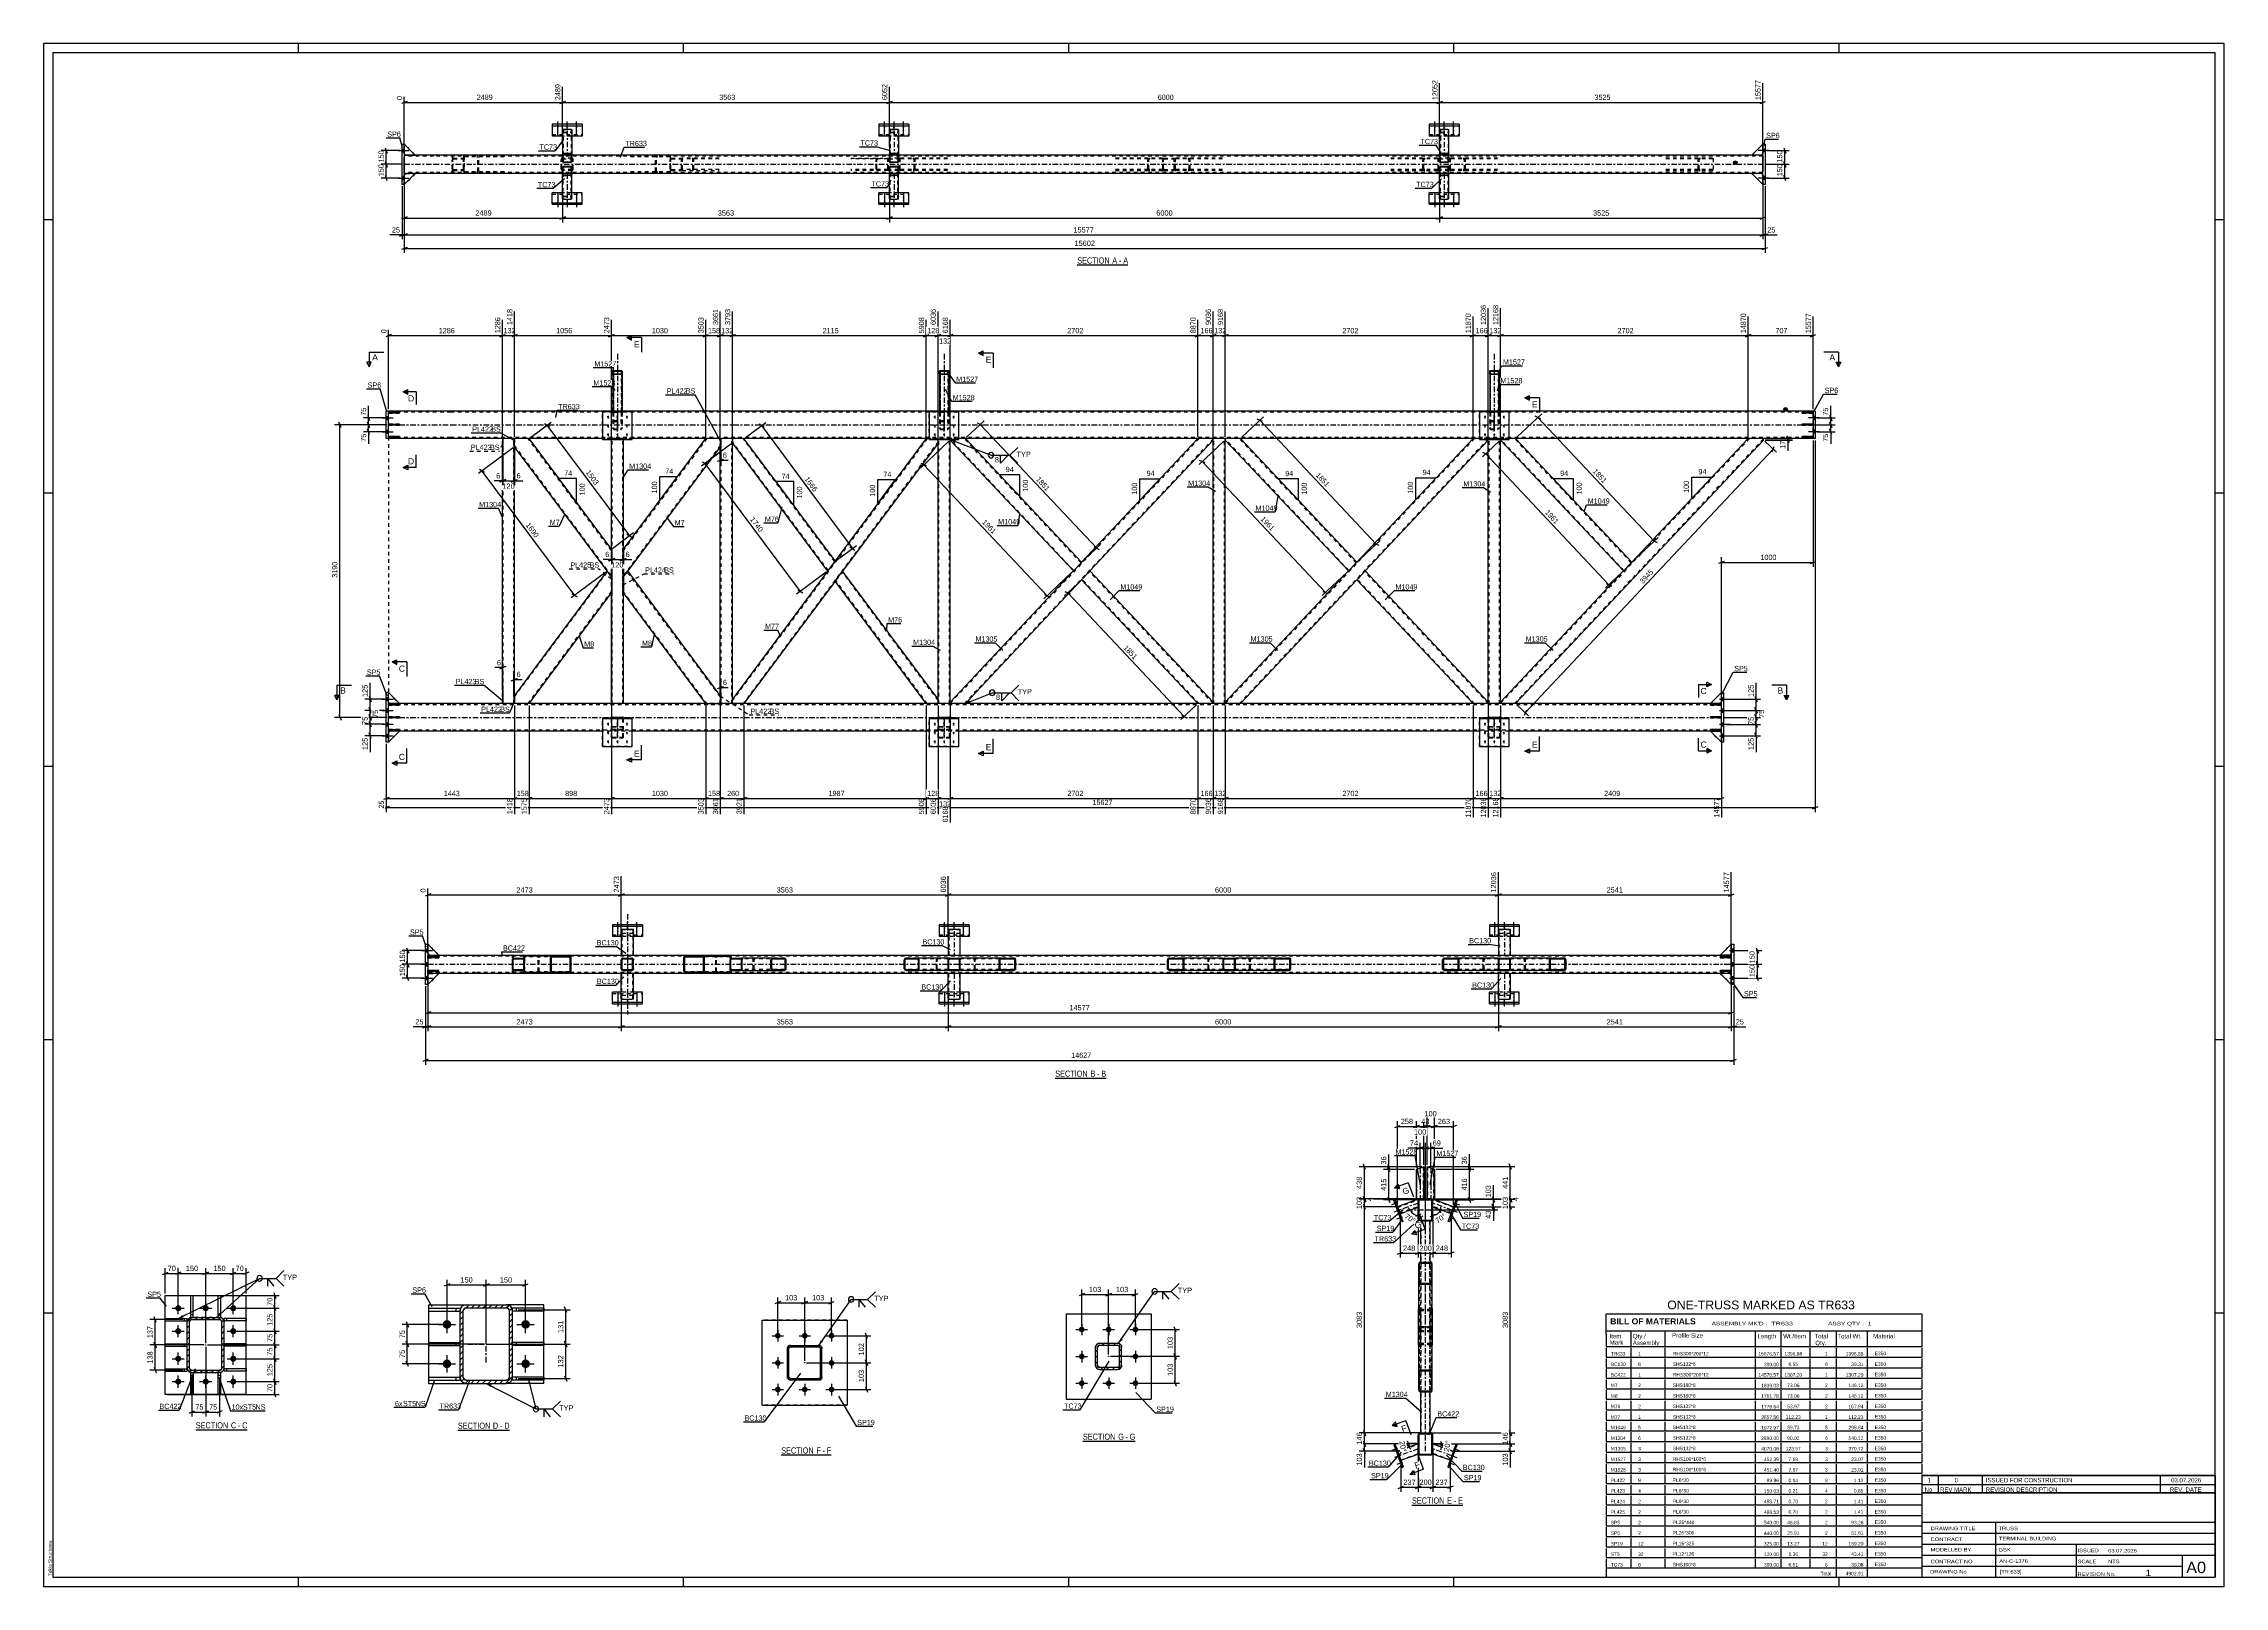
# Model space of a CAD drawing. Header units: millimetres. Extents: x -188 to 1001, y -633 to 208.
import ezdxf

# ---------------------------------------------------------------- set-up
doc = ezdxf.new("R2010")
doc.units = ezdxf.units.MM
doc.linetypes.add('DXK_LINE_DOT2', pattern=[3.9198, 1.9599, -1.9599])
doc.linetypes.add('DXK_LINE_DOT3', pattern=[5.9187, 2.979, -0.9799, 0.9799, -0.9799])
doc.styles.add('Arial', font='ARIAL.TTF', dxfattribs={"height": 0.2})
doc.styles.add('Arial Bold', font='ARIALBD.TTF', dxfattribs={"height": 0.2})
doc.styles.add('Arial Narrow', font='ARIALN.TTF', dxfattribs={"height": 0.2})

# ---------------------------------------------------------------- blocks, each defined once
blk = doc.blocks.new('Unknown-761552178-1163')
at = {"color": 5, "linetype": 'Continuous'}
for p, q in [((1000.9, 207.8), (-188.1, 207.8)), ((-188.1, 207.8), (-188.1, -633.2)), ((995.9, 202.8), (-183.1, 202.8)), ((-183.1, 202.8), (-183.1, -628.2)), ((-49.1, 202.8), (-49.1, 207.8)), ((160.9, 202.8), (160.9, 207.8)), ((370.9, 202.8), (370.9, 207.8)), ((580.9, 202.8), (580.9, 207.8)), ((790.9, 202.8), (790.9, 207.8)), ((995.9, -628.2), (995.9, 202.8)), ((1000.9, -633.2), (1000.9, 207.8)), ((-183.1, 111.8), (-188.1, 111.8)), ((1000.9, 111.8), (995.9, 111.8)), ((-183.1, -37.2), (-188.1, -37.2)), ((1000.9, -37.2), (995.9, -37.2)), ((-183.1, -186.2), (-188.1, -186.2)), ((1000.9, -186.2), (995.9, -186.2)), ((-183.1, -335.2), (-188.1, -335.2)), ((1000.9, -335.2), (995.9, -335.2)), ((-183.1, -484.2), (-188.1, -484.2)), ((1000.9, -484.2), (995.9, -484.2)), ((-183.1, -628.2), (995.9, -628.2)), ((-49.1, -633.2), (-49.1, -628.2)), ((160.9, -633.2), (160.9, -628.2)), ((370.9, -633.2), (370.9, -628.2)), ((580.9, -633.2), (580.9, -628.2)), ((790.9, -633.2), (790.9, -628.2)), ((-188.1, -633.2), (1000.9, -633.2))]:
    blk.add_line(p, q, dxfattribs=at)
at = {"color": 174, "linetype": 'Continuous', "style": 'Arial'}
blk.add_text('Tekla Structures', height=1.91, rotation=90, dxfattribs=at).set_placement((-183.6, -627.7))
blk = doc.blocks.new('Unknown-761552178-12795')
at = {"color": 7, "linetype": 'Continuous'}
for p, q in [((835.9, -572.7), (995.9, -572.7)), ((995.9, -572.7), (835.9, -572.7)), ((835.9, -572.7), (835.9, -577.7)), ((835.9, -577.7), (995.9, -577.7)), ((835.9, -577.7), (835.9, -582.2)), ((835.9, -577.7), (995.9, -577.7)), ((995.9, -582.2), (835.9, -582.2)), ((844.9, -572.7), (844.9, -577.7)), ((844.9, -577.7), (844.9, -582.2)), ((868.9, -572.7), (868.9, -577.7)), ((868.9, -577.7), (868.9, -582.2)), ((965.9, -572.7), (965.9, -577.7)), ((965.9, -577.7), (965.9, -582.2)), ((995.9, -572.7), (995.9, -577.7)), ((995.9, -577.7), (995.9, -582.2))]:
    blk.add_line(p, q, dxfattribs=at)
at = {"color": 7, "linetype": 'Continuous', "style": 'Arial Narrow'}
for s, height, width, p in [('No', 2.39, 1.2, (837.5, -581.7)), ('1', 2.39, 1.196471, (839.1, -576.5)), ('REV MARK', 2.39, 1.2, (845.9, -581.7)), ('0', 2.39, 1.196471, (853.9, -576.5)), ('ISSUED FOR CONSTRUCTION', 2.386, 1.196471, (870.9, -576.5)), ('REVISION DESCRIPTION', 2.386, 1.2, (870.9, -581.7)), ('REV. DATE', 2.39, 1.2, (971.2, -581.7)), ('03.07.2026', 2.39, 1.196471, (971.9, -576.5))]:
    blk.add_text(s, height=height, dxfattribs=dict(at, width=width)).set_placement(p)
blk = doc.blocks.new('Unknown-761552178-12796')
at = {"color": 7, "linetype": 'Continuous'}
for p, q in [((835.9, -582.2), (835.9, -628.2)), ((835.9, -582.2), (995.9, -582.2)), ((995.9, -582.2), (995.9, -628.2)), ((835.9, -598.2), (995.9, -598.2)), ((835.9, -604.2), (995.9, -604.2)), ((876.1, -598.2), (876.1, -628.2)), ((835.9, -610.2), (995.9, -610.2)), ((835.9, -616.2), (995.9, -616.2)), ((920.1, -610.2), (920.1, -628.2)), ((978.1, -628.2), (978.1, -616.2)), ((835.9, -622.2), (977.9, -622.2)), ((835.9, -628.2), (995.9, -628.2))]:
    blk.add_line(p, q, dxfattribs=at)
at = {"color": 7, "style": 'Arial Narrow'}
for s, height, width, p in [('DRAWING TITLE', 1.909, 1.425378, (840.8, -602.6)), ('TRUSS  ', 1.91, 1.425378, (877.8, -602.6)), ('TERMINAL BUILDING', 1.909, 1.425378, (878, -608.1)), ('CONTRACT', 1.91, 1.425378, (840.8, -608.5)), ('MODELLED BY', 1.909, 1.425378, (840.8, -614.2)), ('GSK', 1.91, 1.425378, (877.8, -614.2)), ('ISSUED', 1.91, 1.425378, (920.9, -614.6)), ('03.07.2026', 1.91, 1.425378, (937.6, -614.7)), ('DRAWING No', 1.91, 1.425378, (840.5, -626.2)), ('CONTRACT NO', 1.909, 1.425378, (840.8, -620.6)), ('AN-C-1376', 1.91, 1.425378, (878.2, -620.4)), ('[TR.633]', 1.91, 1.425378, (878.4, -626.2)), ('SCALE', 1.91, 1.425378, (920.9, -620.6)), ('REVISION No.', 1.909, 1.425378, (920.9, -627.5)), ('1', 3.34, 1.5, (957.9, -627.5)), ('A0', 6.2, 1.25, (980.1, -626))]:
    blk.add_text(s, height=height, dxfattribs=dict(at, width=width)).set_placement(p)
at = {"color": 7, "linetype": 'Continuous', "style": 'Arial Narrow', "width": 1.425378}
blk.add_text('NTS', height=1.91, dxfattribs=at).set_placement((937.6, -620.6))
blk = doc.blocks.new('Unknown-761552178-12797')
at = {"color": 7, "linetype": 'Continuous'}
for p, q in [((663.9, -484.7), (835.9, -484.7)), ((663.9, -496), (663.9, -484.7)), ((835.9, -484.7), (835.9, -496)), ((663.9, -494), (835.9, -494)), ((663.9, -496), (663.9, -501)), ((677.4, -494), (677.4, -502.5)), ((695.9, -494), (695.9, -502.5)), ((745.2, -494), (745.2, -502.5)), ((759.2, -494), (759.2, -502.5)), ((774.9, -494), (774.9, -502.5)), ((789.2, -494), (789.2, -502.5)), ((806.2, -494), (806.2, -502.5)), ((835.9, -496), (835.9, -502.5)), ((663.9, -501), (663.9, -502.5)), ((663.9, -502.5), (835.9, -502.5)), ((663.9, -503.2), (663.9, -508.2)), ((663.9, -508.2), (835.9, -508.2)), ((663.9, -509), (663.9, -514)), ((677.4, -503.2), (677.4, -508.2)), ((677.4, -509), (677.4, -514)), ((695.9, -503.2), (695.9, -508.2)), ((695.9, -509), (695.9, -514)), ((745.2, -503.2), (745.2, -508.2)), ((745.2, -509), (745.2, -514)), ((759.2, -503.2), (759.2, -508.2)), ((759.2, -509), (759.2, -514)), ((774.9, -503.2), (774.9, -508.2)), ((774.9, -509), (774.9, -514)), ((789.2, -503.2), (789.2, -508.2)), ((789.2, -509), (789.2, -514)), ((806.2, -503.2), (806.2, -508.2)), ((806.2, -509), (806.2, -514)), ((835.9, -503.2), (835.9, -508.2)), ((835.9, -509), (835.9, -514)), ((663.9, -514), (835.9, -514)), ((663.9, -514.7), (663.9, -519.7)), ((663.9, -519.7), (835.9, -519.7)), ((663.9, -520.5), (663.9, -525.5)), ((677.4, -514.7), (677.4, -519.7)), ((677.4, -520.5), (677.4, -525.5)), ((695.9, -514.7), (695.9, -519.7)), ((695.9, -520.5), (695.9, -525.5)), ((745.2, -514.7), (745.2, -519.7)), ((745.2, -520.5), (745.2, -525.5)), ((759.2, -514.7), (759.2, -519.7)), ((759.2, -520.5), (759.2, -525.5)), ((774.9, -514.7), (774.9, -519.7)), ((774.9, -520.5), (774.9, -525.5)), ((789.2, -514.7), (789.2, -519.7)), ((789.2, -520.5), (789.2, -525.5)), ((806.2, -514.7), (806.2, -519.7)), ((806.2, -520.5), (806.2, -525.5)), ((835.9, -514.7), (835.9, -519.7)), ((835.9, -520.5), (835.9, -525.5)), ((663.9, -525.5), (835.9, -525.5)), ((663.9, -526.2), (663.9, -531.2)), ((663.9, -531.2), (835.9, -531.2)), ((663.9, -532), (663.9, -537)), ((677.4, -526.2), (677.4, -531.2)), ((677.4, -532), (677.4, -537)), ((695.9, -526.2), (695.9, -531.2)), ((695.9, -532), (695.9, -537)), ((745.2, -526.2), (745.2, -531.2)), ((745.2, -532), (745.2, -537)), ((759.2, -526.2), (759.2, -531.2)), ((759.2, -532), (759.2, -537)), ((774.9, -526.2), (774.9, -531.2)), ((774.9, -532), (774.9, -537)), ((789.2, -526.2), (789.2, -531.2)), ((789.2, -532), (789.2, -537)), ((806.2, -526.2), (806.2, -531.2)), ((806.2, -532), (806.2, -537)), ((835.9, -526.2), (835.9, -531.2)), ((835.9, -532), (835.9, -537)), ((663.9, -537), (835.9, -537)), ((663.9, -537.7), (663.9, -542.7)), ((663.9, -542.7), (835.9, -542.7)), ((663.9, -543.5), (663.9, -548.5)), ((677.4, -537.7), (677.4, -542.7)), ((677.4, -543.5), (677.4, -548.5)), ((695.9, -537.7), (695.9, -542.7)), ((695.9, -543.5), (695.9, -548.5)), ((745.2, -537.7), (745.2, -542.7)), ((745.2, -543.5), (745.2, -548.5)), ((759.2, -537.7), (759.2, -542.7)), ((759.2, -543.5), (759.2, -548.5)), ((774.9, -537.7), (774.9, -542.7)), ((774.9, -543.5), (774.9, -548.5)), ((789.2, -537.7), (789.2, -542.7)), ((789.2, -543.5), (789.2, -548.5)), ((806.2, -537.7), (806.2, -542.7)), ((806.2, -543.5), (806.2, -548.5)), ((835.9, -537.7), (835.9, -542.7)), ((835.9, -543.5), (835.9, -548.5)), ((663.9, -548.5), (835.9, -548.5)), ((663.9, -549.2), (663.9, -554.2)), ((663.9, -554.2), (835.9, -554.2)), ((663.9, -555), (663.9, -560)), ((677.4, -549.2), (677.4, -554.2)), ((677.4, -555), (677.4, -560)), ((695.9, -549.2), (695.9, -554.2)), ((695.9, -555), (695.9, -560)), ((745.2, -549.2), (745.2, -554.2)), ((745.2, -555), (745.2, -560)), ((759.2, -549.2), (759.2, -554.2)), ((759.2, -555), (759.2, -560)), ((774.9, -549.2), (774.9, -554.2)), ((774.9, -555), (774.9, -560)), ((789.2, -549.2), (789.2, -554.2)), ((789.2, -555), (789.2, -560)), ((806.2, -549.2), (806.2, -554.2)), ((806.2, -555), (806.2, -560)), ((835.9, -549.2), (835.9, -554.2)), ((835.9, -555), (835.9, -560)), ((663.9, -560), (835.9, -560)), ((663.9, -560.7), (663.9, -565.7)), ((663.9, -565.7), (835.9, -565.7)), ((663.9, -566.5), (663.9, -571.5)), ((677.4, -560.7), (677.4, -565.7)), ((677.4, -566.5), (677.4, -571.5)), ((695.9, -560.7), (695.9, -565.7)), ((695.9, -566.5), (695.9, -571.5)), ((745.2, -560.7), (745.2, -565.7)), ((745.2, -566.5), (745.2, -571.5)), ((759.2, -560.7), (759.2, -565.7)), ((759.2, -566.5), (759.2, -571.5)), ((774.9, -560.7), (774.9, -565.7)), ((774.9, -566.5), (774.9, -571.5)), ((789.2, -560.7), (789.2, -565.7)), ((789.2, -566.5), (789.2, -571.5)), ((806.2, -560.7), (806.2, -565.7)), ((806.2, -566.5), (806.2, -571.5)), ((835.9, -560.7), (835.9, -565.7)), ((835.9, -566.5), (835.9, -571.5)), ((663.9, -571.5), (835.9, -571.5)), ((663.9, -572.2), (663.9, -577.2)), ((663.9, -577.2), (835.9, -577.2)), ((663.9, -578), (663.9, -583)), ((677.4, -572.2), (677.4, -577.2)), ((677.4, -578), (677.4, -583)), ((695.9, -572.2), (695.9, -577.2)), ((695.9, -578), (695.9, -583)), ((745.2, -572.2), (745.2, -577.2)), ((745.2, -578), (745.2, -583)), ((759.2, -572.2), (759.2, -577.2)), ((759.2, -578), (759.2, -583)), ((774.9, -572.2), (774.9, -577.2)), ((774.9, -578), (774.9, -583)), ((789.2, -572.2), (789.2, -577.2)), ((789.2, -578), (789.2, -583)), ((806.2, -572.2), (806.2, -577.2)), ((806.2, -578), (806.2, -583)), ((835.9, -572.2), (835.9, -577.2)), ((835.9, -578), (835.9, -583)), ((663.9, -583), (835.9, -583)), ((663.9, -583.7), (663.9, -588.7)), ((663.9, -588.7), (835.9, -588.7)), ((663.9, -589.5), (663.9, -594.5)), ((663.9, -594.5), (835.9, -594.5)), ((677.4, -583.7), (677.4, -588.7)), ((677.4, -589.5), (677.4, -594.5)), ((695.9, -583.7), (695.9, -588.7)), ((695.9, -589.5), (695.9, -594.5)), ((745.2, -583.7), (745.2, -588.7)), ((745.2, -589.5), (745.2, -594.5)), ((759.2, -583.7), (759.2, -588.7)), ((759.2, -589.5), (759.2, -594.5)), ((774.9, -583.7), (774.9, -588.7)), ((774.9, -589.5), (774.9, -594.5)), ((789.2, -583.7), (789.2, -588.7)), ((789.2, -589.5), (789.2, -594.5)), ((806.2, -583.7), (806.2, -588.7)), ((806.2, -589.5), (806.2, -594.5)), ((835.9, -583.7), (835.9, -588.7)), ((835.9, -589.5), (835.9, -594.5)), ((663.9, -595.2), (663.9, -600.2)), ((663.9, -600.2), (835.9, -600.2)), ((663.9, -601), (663.9, -606)), ((663.9, -606), (835.9, -606)), ((677.4, -595.2), (677.4, -600.2)), ((677.4, -601), (677.4, -606)), ((695.9, -595.2), (695.9, -600.2)), ((695.9, -601), (695.9, -606)), ((745.2, -595.2), (745.2, -600.2)), ((745.2, -601), (745.2, -606)), ((759.2, -595.2), (759.2, -600.2)), ((759.2, -601), (759.2, -606)), ((774.9, -595.2), (774.9, -600.2)), ((774.9, -601), (774.9, -606)), ((789.2, -595.2), (789.2, -600.2)), ((789.2, -601), (789.2, -606)), ((806.2, -595.2), (806.2, -600.2)), ((806.2, -601), (806.2, -606)), ((835.9, -595.2), (835.9, -600.2)), ((835.9, -601), (835.9, -606)), ((663.9, -606.7), (663.9, -611.7)), ((663.9, -611.7), (835.9, -611.7)), ((663.9, -612.5), (663.9, -617.5)), ((663.9, -617.5), (835.9, -617.5)), ((663.9, -618.2), (663.9, -623.2)), ((677.4, -606.7), (677.4, -611.7)), ((677.4, -612.5), (677.4, -617.5)), ((677.4, -618.2), (677.4, -623.2)), ((695.9, -606.7), (695.9, -611.7)), ((695.9, -612.5), (695.9, -617.5)), ((695.9, -618.2), (695.9, -623.2)), ((745.2, -606.7), (745.2, -611.7)), ((745.2, -612.5), (745.2, -617.5)), ((745.2, -618.2), (745.2, -623.2)), ((759.2, -606.7), (759.2, -611.7)), ((759.2, -612.5), (759.2, -617.5)), ((759.2, -618.2), (759.2, -623.2)), ((774.9, -606.7), (774.9, -611.7)), ((774.9, -612.5), (774.9, -617.5)), ((774.9, -618.2), (774.9, -623.2)), ((789.2, -606.7), (789.2, -611.7)), ((789.2, -612.5), (789.2, -617.5)), ((789.2, -618.2), (789.2, -623.2)), ((806.2, -606.7), (806.2, -611.7)), ((806.2, -612.5), (806.2, -617.5)), ((806.2, -618.2), (806.2, -623.2)), ((835.9, -606.7), (835.9, -611.7)), ((835.9, -612.5), (835.9, -617.5)), ((835.9, -618.2), (835.9, -623.2)), ((663.9, -623.2), (835.9, -623.2)), ((663.9, -623.2), (835.9, -623.2)), ((663.9, -623.2), (663.9, -628.2)), ((663.9, -628.2), (835.9, -628.2)), ((789.2, -623.2), (789.2, -628.2)), ((806.2, -623.2), (806.2, -628.2)), ((835.9, -623.2), (835.9, -628.2))]:
    blk.add_line(p, q, dxfattribs=at)
at = {"color": 7}
for s, height, style, p in [('BILL OF MATERIALS', 3.34, 'Arial Bold', (666.1, -490.4)), ('Mark', 2.39, 'Arial', (665.8, -501.5)), ('Profile Size', 2.388, 'Arial', (699.8, -497.6))]:
    blk.add_text(s, height=height, dxfattribs=dict(at, style=style)).set_placement(p)
at = {"color": 7, "linetype": 'Continuous'}
for s, height, style, p in [('Item', 2.39, 'Arial', (665.7, -498)), ('Assembly', 2.39, 'Arial', (678.4, -501.7)), ('Qty./', 2.39, 'Arial', (678.4, -498)), ('Length', 2.39, 'Arial', (746.4, -498)), ('Wt./Item', 2.39, 'Arial', (760.4, -498)), ('Total', 2.39, 'Arial', (777.4, -498)), ('Qty.', 2.39, 'Arial', (777.9, -501.7)), ('Total Wt.', 2.39, 'Arial', (789.9, -498)), ('Material', 2.39, 'Arial', (809.4, -498)), ('TR633', 1.91, 'Arial', (666.4, -507.4)), ('BC130', 1.91, 'Arial', (666.4, -513.1)), ('6', 1.91, 'Arial', (681.3, -513.1)), ('1', 1.91, 'Arial', (681.3, -507.4)), ('SHS132*6', 1.91, 'Arial', (700.2, -513)), ('RHS300*200*12', 1.91, 'Arial', (700.2, -507.3)), ('15576.57', 1.91, 'Arial', (746.9, -507.4)), ('300.00', 1.91, 'Arial', (749.9, -513.2)), ('1396.88', 1.91, 'Arial', (761.1, -507.4)), ('6.55', 1.91, 'Arial', (763.3, -513.1)), ('6', 1.91, 'Arial', (783.2, -513.1)), ('1', 1.91, 'Arial', (783.2, -507.4)), ('1396.88', 1.91, 'Arial', (794.5, -507.4)), ('39.31', 1.91, 'Arial', (797.5, -513.1)), ('E350', 1.91, 'Arial', (810.3, -507.2)), ('E350', 1.91, 'Arial', (810.3, -513)), ('BC422', 1.91, 'Arial', (666.4, -518.9)), ('M7', 1.91, 'Arial', (666.4, -524.6)), ('2', 1.91, 'Arial', (681.3, -524.6)), ('1', 1.91, 'Arial', (681.3, -518.9)), ('SHS180*8', 1.91, 'Arial', (700.2, -524.5)), ('RHS300*200*12', 1.91, 'Arial', (700.2, -518.8)), ('14576.57', 1.91, 'Arial', (746.9, -518.9)), ('1839.03', 1.91, 'Arial', (748.4, -524.7)), ('1307.20', 1.91, 'Arial', (761.1, -518.9)), ('73.06', 1.91, 'Arial', (762.6, -524.6)), ('2', 1.91, 'Arial', (783.2, -524.6)), ('1', 1.91, 'Arial', (783.2, -518.9)), ('1307.20', 1.91, 'Arial', (794.5, -518.9)), ('146.12', 1.91, 'Arial', (796, -524.6)), ('E350', 1.91, 'Arial', (810.3, -518.7)), ('E350', 1.91, 'Arial', (810.3, -524.5)), ('M8', 1.91, 'Arial', (666.4, -530.4)), ('M76', 1.91, 'Arial', (666.4, -536.1)), ('2', 1.91, 'Arial', (681.3, -530.4)), ('2', 1.91, 'Arial', (681.3, -536.1)), ('SHS180*8', 1.91, 'Arial', (700.2, -530.3)), ('SHS132*8', 1.91, 'Arial', (700.2, -536)), ('1761.78', 1.91, 'Arial', (748.4, -530.4)), ('1779.64', 1.91, 'Arial', (748.4, -536.2)), ('73.06', 1.91, 'Arial', (762.6, -530.4)), ('53.97', 1.91, 'Arial', (762.6, -536.1)), ('2', 1.91, 'Arial', (783.2, -530.4)), ('2', 1.91, 'Arial', (783.2, -536.1)), ('146.12', 1.91, 'Arial', (796, -530.4)), ('107.94', 1.91, 'Arial', (796, -536.1)), ('E350', 1.91, 'Arial', (810.3, -530.2)), ('E350', 1.91, 'Arial', (810.3, -536)), ('M77', 1.91, 'Arial', (666.4, -541.9)), ('M1049', 1.91, 'Arial', (666.4, -547.6)), ('5', 1.91, 'Arial', (681.3, -547.6)), ('1', 1.91, 'Arial', (681.3, -541.9)), ('SHS132*8', 1.91, 'Arial', (700.2, -541.8)), ('SHS132*8', 1.91, 'Arial', (700.2, -547.5)), ('3657.56', 1.91, 'Arial', (748.4, -541.9)), ('1972.97', 1.91, 'Arial', (748.4, -547.7)), ('112.23', 1.91, 'Arial', (761.8, -541.9)), ('59.73', 1.91, 'Arial', (762.6, -547.6)), ('5', 1.91, 'Arial', (783.2, -547.6)), ('1', 1.91, 'Arial', (783.2, -541.9)), ('298.64', 1.91, 'Arial', (796, -547.6)), ('112.23', 1.91, 'Arial', (796, -541.9)), ('E350', 1.91, 'Arial', (810.3, -541.7)), ('E350', 1.91, 'Arial', (810.3, -547.5)), ('M1304', 1.91, 'Arial', (666.4, -553.4)), ('M1305', 1.91, 'Arial', (666.4, -559.1)), ('6', 1.91, 'Arial', (681.3, -553.4)), ('3', 1.91, 'Arial', (681.3, -559.1)), ('SHS132*8', 1.91, 'Arial', (700.2, -553.3)), ('SHS132*8', 1.91, 'Arial', (700.2, -559)), ('2890.00', 1.91, 'Arial', (748.4, -553.4)), ('4070.08', 1.91, 'Arial', (748.4, -559.2)), ('123.57', 1.91, 'Arial', (761.8, -559.1)), ('90.02', 1.91, 'Arial', (762.6, -553.4)), ('6', 1.91, 'Arial', (783.2, -553.4)), ('3', 1.91, 'Arial', (783.2, -559.1)), ('540.12', 1.91, 'Arial', (796, -553.4)), ('370.72', 1.91, 'Arial', (796, -559.1)), ('E350', 1.91, 'Arial', (810.3, -553.2)), ('E350', 1.91, 'Arial', (810.3, -559)), ('M1527', 1.91, 'Arial', (666.4, -564.9)), ('M1528', 1.91, 'Arial', (666.4, -570.6)), ('3', 1.91, 'Arial', (681.3, -564.9)), ('3', 1.91, 'Arial', (681.3, -570.6)), ('RHS100*100*6', 1.91, 'Arial', (700.2, -564.8)), ('RHS100*100*6', 1.91, 'Arial', (700.2, -570.5)), ('452.39', 1.91, 'Arial', (749.9, -564.9)), ('451.40', 1.91, 'Arial', (749.9, -570.7)), ('7.69', 1.91, 'Arial', (763.3, -564.9)), ('7.67', 1.91, 'Arial', (763.3, -570.6)), ('3', 1.91, 'Arial', (783.2, -564.9)), ('3', 1.91, 'Arial', (783.2, -570.6)), ('23.07', 1.91, 'Arial', (797.5, -564.9)), ('23.01', 1.91, 'Arial', (797.5, -570.6)), ('E350', 1.91, 'Arial', (810.3, -564.7)), ('E350', 1.91, 'Arial', (810.3, -570.5)), ('PL422', 1.91, 'Arial', (666.4, -576.4)), ('PL423', 1.91, 'Arial', (666.4, -582.1)), ('4', 1.91, 'Arial', (681.3, -582.1)), ('8', 1.91, 'Arial', (681.3, -576.4)), ('PL6*30', 1.91, 'Arial', (700.2, -576.3)), ('PL6*30', 1.91, 'Arial', (700.2, -582)), ('150.03', 1.91, 'Arial', (749.9, -582.2)), ('99.36', 1.91, 'Arial', (751.4, -576.4)), ('0.14', 1.91, 'Arial', (763.3, -576.4)), ('0.21', 1.91, 'Arial', (763.3, -582.1)), ('4', 1.91, 'Arial', (783.2, -582.1)), ('8', 1.91, 'Arial', (783.2, -576.4)), ('0.85', 1.91, 'Arial', (798.9, -582.1)), ('1.12', 1.91, 'Arial', (798.9, -576.4)), ('E350', 1.91, 'Arial', (810.3, -576.2)), ('E350', 1.91, 'Arial', (810.3, -582)), ('PL424', 1.91, 'Arial', (666.4, -587.9)), ('PL425', 1.91, 'Arial', (666.4, -593.6)), ('2', 1.91, 'Arial', (681.3, -587.9)), ('2', 1.91, 'Arial', (681.3, -593.6)), ('PL6*30', 1.91, 'Arial', (700.2, -587.8)), ('PL6*30', 1.91, 'Arial', (700.2, -593.5)), ('498.71', 1.91, 'Arial', (749.9, -587.9)), ('498.53', 1.91, 'Arial', (749.9, -593.7)), ('0.70', 1.91, 'Arial', (763.3, -587.9)), ('0.70', 1.91, 'Arial', (763.3, -593.6)), ('2', 1.91, 'Arial', (783.2, -587.9)), ('2', 1.91, 'Arial', (783.2, -593.6)), ('1.41', 1.91, 'Arial', (798.9, -587.9)), ('1.41', 1.91, 'Arial', (798.9, -593.6)), ('E350', 1.91, 'Arial', (810.3, -587.7)), ('E350', 1.91, 'Arial', (810.3, -593.5)), ('SP5', 1.91, 'Arial', (666.4, -599.4)), ('SP6', 1.91, 'Arial', (666.4, -605.1)), ('2', 1.91, 'Arial', (681.3, -599.4)), ('2', 1.91, 'Arial', (681.3, -605.1)), ('PL25*440', 1.91, 'Arial', (700.2, -599.3)), ('PL25*300', 1.91, 'Arial', (700.2, -605)), ('440.00', 1.91, 'Arial', (749.9, -605.2)), ('540.00', 1.91, 'Arial', (749.9, -599.4)), ('46.63', 1.91, 'Arial', (762.6, -599.4)), ('25.91', 1.91, 'Arial', (762.6, -605.1)), ('2', 1.91, 'Arial', (783.2, -599.4)), ('2', 1.91, 'Arial', (783.2, -605.1)), ('93.26', 1.91, 'Arial', (797.5, -599.4)), ('51.81', 1.91, 'Arial', (797.5, -605.1)), ('E350', 1.91, 'Arial', (810.3, -599.2)), ('E350', 1.91, 'Arial', (810.3, -605)), ('SP19', 1.91, 'Arial', (666.4, -610.9)), ('ST5', 1.91, 'Arial', (666.4, -616.6)), ('32', 1.91, 'Arial', (681.3, -616.6)), ('12', 1.91, 'Arial', (681.3, -610.9)), ('PL16*325', 1.91, 'Arial', (700.2, -610.8)), ('PL12*120', 1.91, 'Arial', (700.2, -616.5)), ('325.00', 1.91, 'Arial', (749.9, -610.9)), ('120.00', 1.91, 'Arial', (749.9, -616.7)), ('13.27', 1.91, 'Arial', (762.6, -610.9)), ('1.36', 1.91, 'Arial', (763.3, -616.6)), ('32', 1.91, 'Arial', (781.7, -616.6)), ('12', 1.91, 'Arial', (781.7, -610.9)), ('159.20', 1.91, 'Arial', (796, -610.9)), ('43.41', 1.91, 'Arial', (797.5, -616.6)), ('E350', 1.91, 'Arial', (810.3, -610.7)), ('E350', 1.91, 'Arial', (810.3, -616.5)), ('TC73', 1.91, 'Arial', (666.4, -622.4)), ('6', 1.91, 'Arial', (681.3, -622.4)), ('SHS100*8', 1.91, 'Arial', (700.2, -622.3)), ('300.00', 1.91, 'Arial', (749.9, -622.4)), ('6.51', 1.91, 'Arial', (763.3, -622.4)), ('Total', 1.91, 'Arial Narrow', (780.8, -627.2)), ('6', 1.91, 'Arial', (783.2, -622.4)), ('4902.91', 1.91, 'Arial', (794.5, -627.2)), ('39.08', 1.91, 'Arial', (797.5, -622.4)), ('E350', 1.91, 'Arial', (810.3, -622.2))]:
    blk.add_text(s, height=height, dxfattribs=dict(at, style=style)).set_placement(p)
at = {"color": 7, "linetype": 'Continuous', "style": 'Arial Narrow'}
for s, height, width, p in [("ASSEMBLY MK'D :", 1.909, 1.6, (721.4, -490.9)), ('TR633', 1.91, 1.794707, (753.9, -490.9)), ('ASSY QTY :', 1.91, 1.6, (784.9, -490.9)), ('1', 1.91, 1.794707, (806.4, -490.9))]:
    blk.add_text(s, height=height, dxfattribs=dict(at, width=width)).set_placement(p)
blk = doc.blocks.new('Unknown-761552178-12798')
at = {"color": 2, "linetype": 'Continuous'}
blk.add_line((689.9, -484.7), (807.4, -484.7), dxfattribs=at)
at = {"color": 7, "style": 'Arial'}
blk.add_text('ONE-TRUSS MARKED AS TR633', height=4.775, dxfattribs=at).set_placement((697.2, -482.2))
blk = doc.blocks.new('Unknown-761552178-19 - 2982')
at = {"color": 6, "linetype": 'Continuous'}
blk.add_line((-105.1, -547.9), (-77, -547.9), dxfattribs=at)
at = {"color": 0, "linetype": 'Continuous'}
blk.add_wipeout([(-87, -547.1), (-87, -543.6), (-105.1, -543.6), (-105.1, -547.1)], dxfattribs=at)
blk.add_wipeout([(-83.2, -547.1), (-83.2, -543.6), (-85.9, -543.6), (-85.9, -547.1)], dxfattribs=at)
at = {"color": 7, "linetype": 'Continuous', "style": 'Arial Narrow'}
blk.add_text('SECTION ', height=3.34, dxfattribs=at).set_placement((-105.1, -547.1))
at = {"color": 0, "linetype": 'Continuous'}
blk.add_wipeout([(-80.8, -547.1), (-80.8, -543.6), (-82.1, -543.6), (-82.1, -547.1)], dxfattribs=at)
blk.add_wipeout([(-77, -547.1), (-77, -543.6), (-79.8, -543.6), (-79.8, -547.1)], dxfattribs=at)
at = {"color": 7, "linetype": 'Continuous', "style": 'Arial Narrow'}
for s, p in [('C', (-85.9, -547.1)), ('-', (-82.1, -547.1)), ('C', (-79.8, -547.1))]:
    blk.add_text(s, height=3.34, dxfattribs=at).set_placement(p)
blk = doc.blocks.new('Unknown-761552178-12 - 2231')
at = {"color": 6, "linetype": 'Continuous'}
blk.add_line((375.5, 87.1), (403.1, 87.1), dxfattribs=at)
at = {"color": 0, "linetype": 'Continuous'}
blk.add_wipeout([(393.6, 87.9), (393.6, 91.4), (375.5, 91.4), (375.5, 87.9)], dxfattribs=at)
blk.add_wipeout([(397.2, 87.9), (397.2, 91.4), (394.6, 91.4), (394.6, 87.9)], dxfattribs=at)
at = {"color": 7, "linetype": 'Continuous', "style": 'Arial Narrow'}
blk.add_text('SECTION ', height=3.34, dxfattribs=at).set_placement((375.5, 87.9))
at = {"color": 0, "linetype": 'Continuous'}
blk.add_wipeout([(399.5, 87.9), (399.5, 91.4), (398.2, 91.4), (398.2, 87.9)], dxfattribs=at)
blk.add_wipeout([(403.1, 87.9), (403.1, 91.4), (400.6, 91.4), (400.6, 87.9)], dxfattribs=at)
at = {"color": 7, "linetype": 'Continuous', "style": 'Arial Narrow'}
for s, p in [('A', (394.6, 87.9)), ('-', (398.2, 87.9)), ('A', (400.6, 87.9))]:
    blk.add_text(s, height=3.34, dxfattribs=at).set_placement(p)
blk = doc.blocks.new('Unknown-761552178-13 - 1809')
at = {"color": 6, "linetype": 'Continuous'}
blk.add_line((363.5, -356.1), (391.2, -356.1), dxfattribs=at)
at = {"color": 0, "linetype": 'Continuous'}
blk.add_wipeout([(381.7, -355.4), (381.7, -351.9), (363.5, -351.9), (363.5, -355.4)], dxfattribs=at)
blk.add_wipeout([(385.3, -355.4), (385.3, -351.9), (382.7, -351.9), (382.7, -355.4)], dxfattribs=at)
at = {"color": 7, "linetype": 'Continuous', "style": 'Arial Narrow'}
blk.add_text('SECTION ', height=3.34, dxfattribs=at).set_placement((363.5, -355.4))
at = {"color": 0, "linetype": 'Continuous'}
blk.add_wipeout([(387.6, -355.4), (387.6, -351.9), (386.3, -351.9), (386.3, -355.4)], dxfattribs=at)
blk.add_wipeout([(391.2, -355.4), (391.2, -351.9), (388.6, -351.9), (388.6, -355.4)], dxfattribs=at)
at = {"color": 7, "linetype": 'Continuous', "style": 'Arial Narrow'}
for s, p in [('B', (382.7, -355.4)), ('-', (386.3, -355.4)), ('B', (388.6, -355.4))]:
    blk.add_text(s, height=3.34, dxfattribs=at).set_placement(p)
blk = doc.blocks.new('Unknown-761552178-14 - 3419')
at = {"color": 6, "linetype": 'Continuous'}
blk.add_line((558, -588.9), (585.7, -588.9), dxfattribs=at)
at = {"color": 0, "linetype": 'Continuous'}
blk.add_wipeout([(576.1, -588.1), (576.1, -584.6), (558, -584.6), (558, -588.1)], dxfattribs=at)
blk.add_wipeout([(579.8, -588.1), (579.8, -584.6), (577.2, -584.6), (577.2, -588.1)], dxfattribs=at)
at = {"color": 7, "linetype": 'Continuous', "style": 'Arial Narrow'}
blk.add_text('SECTION ', height=3.34, dxfattribs=at).set_placement((558, -588.1))
at = {"color": 0, "linetype": 'Continuous'}
blk.add_wipeout([(582.1, -588.1), (582.1, -584.6), (580.8, -584.6), (580.8, -588.1)], dxfattribs=at)
blk.add_wipeout([(585.7, -588.1), (585.7, -584.6), (583.1, -584.6), (583.1, -588.1)], dxfattribs=at)
at = {"color": 7, "linetype": 'Continuous', "style": 'Arial Narrow'}
for s, p in [('E', (577.2, -588.1)), ('-', (580.8, -588.1)), ('E', (583.1, -588.1))]:
    blk.add_text(s, height=3.34, dxfattribs=at).set_placement(p)
blk = doc.blocks.new('Unknown-761552178-15 - 2759')
at = {"color": 6, "linetype": 'Continuous'}
blk.add_line((214.1, -561.6), (241.3, -561.6), dxfattribs=at)
at = {"color": 0, "linetype": 'Continuous'}
blk.add_wipeout([(232.2, -560.8), (232.2, -557.3), (214.1, -557.3), (214.1, -560.8)], dxfattribs=at)
blk.add_wipeout([(235.6, -560.8), (235.6, -557.3), (233.3, -557.3), (233.3, -560.8)], dxfattribs=at)
blk.add_wipeout([(238, -560.8), (238, -557.3), (236.7, -557.3), (236.7, -560.8)], dxfattribs=at)
at = {"color": 7, "linetype": 'Continuous', "style": 'Arial Narrow'}
blk.add_text('SECTION ', height=3.34, dxfattribs=at).set_placement((214.1, -560.8))
at = {"color": 0, "linetype": 'Continuous'}
blk.add_wipeout([(241.3, -560.8), (241.3, -557.3), (239, -557.3), (239, -560.8)], dxfattribs=at)
at = {"color": 7, "linetype": 'Continuous', "style": 'Arial Narrow'}
for s, p in [('F', (233.3, -560.8)), ('F', (239, -560.8)), ('-', (236.7, -560.8))]:
    blk.add_text(s, height=3.34, dxfattribs=at).set_placement(p)
blk = doc.blocks.new('Unknown-761552178-16 - 4121')
at = {"color": 6, "linetype": 'Continuous'}
blk.add_line((378.6, -554.1), (407.1, -554.1), dxfattribs=at)
at = {"color": 0, "linetype": 'Continuous'}
blk.add_wipeout([(396.7, -553.3), (396.7, -549.8), (378.6, -549.8), (378.6, -553.3)], dxfattribs=at)
blk.add_wipeout([(400.8, -553.3), (400.8, -549.8), (397.8, -549.8), (397.8, -553.3)], dxfattribs=at)
at = {"color": 7, "linetype": 'Continuous', "style": 'Arial Narrow'}
blk.add_text('SECTION ', height=3.34, dxfattribs=at).set_placement((378.6, -553.3))
at = {"color": 0, "linetype": 'Continuous'}
blk.add_wipeout([(403.1, -553.3), (403.1, -549.8), (401.8, -549.8), (401.8, -553.3)], dxfattribs=at)
blk.add_wipeout([(407.1, -553.3), (407.1, -549.8), (404.1, -549.8), (404.1, -553.3)], dxfattribs=at)
at = {"color": 7, "linetype": 'Continuous', "style": 'Arial Narrow'}
for s, p in [('G', (397.8, -553.3)), ('-', (401.8, -553.3)), ('G', (404.1, -553.3))]:
    blk.add_text(s, height=3.34, dxfattribs=at).set_placement(p)
blk = doc.blocks.new('Unknown-761552178-17 - 1404')
at = {"color": 6, "linetype": 'Continuous'}
blk.add_line((37.8, -548), (65.9, -548), dxfattribs=at)
at = {"color": 0, "linetype": 'Continuous'}
blk.add_wipeout([(55.9, -547.3), (55.9, -543.8), (37.8, -543.8), (37.8, -547.3)], dxfattribs=at)
blk.add_wipeout([(59.7, -547.3), (59.7, -543.8), (56.9, -543.8), (56.9, -547.3)], dxfattribs=at)
at = {"color": 7, "linetype": 'Continuous', "style": 'Arial Narrow'}
blk.add_text('SECTION ', height=3.34, dxfattribs=at).set_placement((37.8, -547.3))
at = {"color": 0, "linetype": 'Continuous'}
blk.add_wipeout([(62, -547.3), (62, -543.8), (60.8, -543.8), (60.8, -547.3)], dxfattribs=at)
blk.add_wipeout([(65.9, -547.3), (65.9, -543.8), (63.1, -543.8), (63.1, -547.3)], dxfattribs=at)
at = {"color": 7, "linetype": 'Continuous', "style": 'Arial Narrow'}
for s, p in [('D', (56.9, -547.3)), ('-', (60.8, -547.3)), ('D', (63.1, -547.3))]:
    blk.add_text(s, height=3.34, dxfattribs=at).set_placement(p)
blk = doc.blocks.new('Part-761552178-3101 - 2982')
at = {"color": 2, "linetype": 'Continuous'}
for p, q in [((-77.7, -487.2), (-89.7, -487.2)), ((-89.7, -488.4), (-89.7, -487.2)), ((-77.7, -487.2), (-77.7, -488.4)), ((-77.7, -488.4), (-89.7, -488.4))]:
    blk.add_line(p, q, dxfattribs=at)
at = {"color": 7, "linetype": 'DXK_LINE_DOT2'}
blk.add_line((-88.2, -488.4), (-88.2, -487.2), dxfattribs=at)
blk = doc.blocks.new('Part-761552178-3056 - 2982')
at = {"color": 2, "linetype": 'Continuous'}
for p, q in [((-92.8, -528.6), (-92.8, -516.6)), ((-91.6, -516.6), (-92.1, -516.6)), ((-91.6, -516.6), (-91.6, -528.6)), ((-91.6, -528.6), (-92.8, -528.6))]:
    blk.add_line(p, q, dxfattribs=at)
at = {"color": 7, "linetype": 'DXK_LINE_DOT2'}
for p, q in [((-92.1, -516.6), (-92.8, -516.6)), ((-92.8, -518.1), (-91.6, -518.1))]:
    blk.add_line(p, q, dxfattribs=at)
blk = doc.blocks.new('Part-761552178-2995 - 2982')
at = {"color": 2, "linetype": 'Continuous'}
for p, q in [((-121.7, -528.6), (-121.7, -474.6)), ((-121.7, -474.6), (-77.7, -474.6)), ((-77.7, -528.6), (-77.7, -474.6)), ((-77.7, -528.6), (-121.7, -528.6))]:
    blk.add_line(p, q, dxfattribs=at)
blk = doc.blocks.new('Part-761552178-3061 - 2982')
at = {"color": 2, "linetype": 'Continuous'}
for p, q in [((-107.8, -528.6), (-107.8, -516.6)), ((-107.8, -516.6), (-107.3, -516.6)), ((-106.6, -516.6), (-106.6, -528.6)), ((-106.6, -528.6), (-107.8, -528.6))]:
    blk.add_line(p, q, dxfattribs=at)
at = {"color": 7, "linetype": 'DXK_LINE_DOT2'}
for p, q in [((-107.8, -518.1), (-106.6, -518.1)), ((-107.3, -516.6), (-106.6, -516.6))]:
    blk.add_line(p, q, dxfattribs=at)
blk = doc.blocks.new('Part-761552178-3045 - 2982')
at = {"linetype": 'Continuous'}
h = blk.add_hatch(dxfattribs=at)
h.set_pattern_fill('', scale=0.7, style=0, pattern_type=0)
h.set_pattern_definition([(45, (-109.6927, -514.1688), (-1.57154, 1.57154), [])])
h.paths.add_polyline_path([(-109.7, -489), (-109.7, -514.2), (-109.5, -515.1), (-109, -515.9), (-108.2, -516.4), (-107.3, -516.6), (-92.1, -516.6), (-91.2, -516.4), (-90.4, -515.9), (-89.9, -515.1), (-89.7, -514.2), (-89.7, -489), (-89.9, -488.1), (-90.4, -487.3), (-91.2, -486.8), (-92.1, -486.6), (-107.3, -486.6), (-108.2, -486.8), (-109, -487.3), (-109.5, -488.1)])
h.paths.add_polyline_path([(-108.1, -488.1), (-107.8, -487.9), (-107.3, -487.8), (-92.1, -487.8), (-91.6, -487.9), (-91.2, -488.1), (-91, -488.5), (-90.9, -489), (-90.9, -514.2), (-91, -514.6), (-91.2, -515), (-91.6, -515.3), (-92.1, -515.4), (-107.3, -515.4), (-107.8, -515.3), (-108.1, -515), (-108.4, -514.6), (-108.5, -514.2), (-108.5, -489), (-108.4, -488.5)])
blk.add_hatch(color=30, dxfattribs=at).paths.add_polyline_path([(-99.7, -501.7, -1), (-99.7, -501.5, -1)])
at = {"color": 7, "linetype": 'DXK_LINE_DOT2'}
for p, q in [((-108.2, -486.8), (-107.3, -486.6)), ((-92.1, -486.6), (-107.3, -486.6)), ((-92.1, -486.6), (-91.2, -486.8)), ((-109.7, -489), (-109.5, -488.1)), ((-109.7, -514.2), (-109.7, -489)), ((-108.4, -488.5), (-108.5, -489)), ((-108.5, -514.2), (-108.5, -489)), ((-107.3, -487.8), (-107.8, -487.9)), ((-107.3, -487.8), (-92.1, -487.8)), ((-91.6, -487.9), (-92.1, -487.8)), ((-90.9, -489), (-91, -488.5)), ((-90.9, -514.2), (-90.9, -489)), ((-89.9, -488.1), (-89.7, -489)), ((-89.7, -514.2), (-89.7, -489)), ((-109.5, -515.1), (-109.7, -514.2)), ((-108.5, -514.2), (-108.4, -514.6)), ((-107.3, -516.6), (-108.2, -516.4)), ((-107.8, -515.3), (-107.3, -515.4)), ((-107.3, -515.4), (-92.1, -515.4)), ((-92.1, -516.6), (-107.3, -516.6)), ((-92.1, -515.4), (-91.6, -515.3)), ((-91.2, -516.4), (-92.1, -516.6)), ((-91, -514.6), (-90.9, -514.2)), ((-89.7, -514.2), (-89.9, -515.1))]:
    blk.add_line(p, q, dxfattribs=at)
at = {"color": 2, "linetype": 'Continuous'}
for p, q in [((-107.3, -486.6), (-108.2, -486.8)), ((-107.3, -486.6), (-92.1, -486.6)), ((-91.2, -486.8), (-92.1, -486.6)), ((-109.5, -488.1), (-109.7, -489)), ((-109.7, -514.2), (-109.7, -489)), ((-108.5, -489), (-108.4, -488.5)), ((-108.5, -514.2), (-108.5, -489)), ((-107.8, -487.9), (-107.3, -487.8)), ((-107.3, -487.8), (-92.1, -487.8)), ((-92.1, -487.8), (-91.6, -487.9)), ((-91, -488.5), (-90.9, -489)), ((-90.9, -514.2), (-90.9, -489)), ((-89.7, -489), (-89.9, -488.1)), ((-89.7, -514.2), (-89.7, -489)), ((-109.7, -514.2), (-109.5, -515.1)), ((-108.4, -514.6), (-108.5, -514.2)), ((-108.2, -516.4), (-107.3, -516.6)), ((-107.3, -515.4), (-107.8, -515.3)), ((-107.3, -515.4), (-92.1, -515.4)), ((-107.3, -516.6), (-92.1, -516.6)), ((-91.6, -515.3), (-92.1, -515.4)), ((-92.1, -516.6), (-91.2, -516.4)), ((-90.9, -514.2), (-91, -514.6)), ((-89.9, -515.1), (-89.7, -514.2))]:
    blk.add_line(p, q, dxfattribs=at)
at = {"color": 7, "linetype": 'DXK_LINE_DOT3'}
blk.add_line((-99.7, -501.6), (-99.7, -501.6), dxfattribs=at)
at = {"color": 30, "linetype": 'DXK_LINE_DOT3'}
blk.add_line((-99.7, -501.6), (-99.7, -501.6), dxfattribs=at)
at = {"color": 30, "linetype": 'Continuous'}
blk.add_circle((-99.7, -501.6), 0.1, dxfattribs=at)
at = {"color": 7, "linetype": 'DXK_LINE_DOT2'}
for centre, radius, start, end in [((-107.3, -489), 2.4, 112.5, 157.5), ((-92.1, -489), 2.4, 22.5, 67.5), ((-107.3, -489), 1.2, 112.5, 157.5), ((-92.1, -489), 1.2, 22.5, 67.5), ((-107.3, -514.2), 2.4, 202.5, 247.5), ((-107.3, -514.2), 1.2, 202.5, 247.5), ((-92.1, -514.2), 1.2, 292.5, 337.5), ((-92.1, -514.2), 2.4, 292.5, 337.5)]:
    blk.add_arc(centre, radius, start, end, dxfattribs=at)
at = {"color": 2, "linetype": 'Continuous'}
for centre, radius, start, end in [((-107.3, -489), 2.4, 112.5, 157.5), ((-92.1, -489), 2.4, 22.5, 67.5), ((-107.3, -489), 1.2, 112.5, 157.5), ((-92.1, -489), 1.2, 22.5, 67.5), ((-107.3, -514.2), 2.4, 202.5, 247.5), ((-107.3, -514.2), 1.2, 202.5, 247.5), ((-92.1, -514.2), 1.2, 292.5, 337.5), ((-92.1, -514.2), 2.4, 292.5, 337.5)]:
    blk.add_arc(centre, radius, start, end, dxfattribs=at)
blk = doc.blocks.new('Part-761552178-3066 - 2982')
at = {"color": 2, "linetype": 'Continuous'}
for p, q in [((-92.8, -486.6), (-92.8, -474.6)), ((-92.8, -474.6), (-91.6, -474.6)), ((-91.6, -474.6), (-91.6, -486.6)), ((-91.6, -486.6), (-92.1, -486.6))]:
    blk.add_line(p, q, dxfattribs=at)
at = {"color": 7, "linetype": 'DXK_LINE_DOT2'}
for p, q in [((-92.8, -485.1), (-91.6, -485.1)), ((-92.1, -486.6), (-92.8, -486.6))]:
    blk.add_line(p, q, dxfattribs=at)
blk = doc.blocks.new('Part-761552178-3071 - 2982')
at = {"color": 2, "linetype": 'Continuous'}
for p, q in [((-107.8, -486.6), (-107.8, -474.6)), ((-107.8, -474.6), (-106.6, -474.6)), ((-106.6, -486.6), (-106.6, -474.6)), ((-107.8, -486.6), (-107.3, -486.6))]:
    blk.add_line(p, q, dxfattribs=at)
at = {"color": 7, "linetype": 'DXK_LINE_DOT2'}
for p, q in [((-107.8, -485.1), (-106.6, -485.1)), ((-107.3, -486.6), (-106.6, -486.6))]:
    blk.add_line(p, q, dxfattribs=at)
blk = doc.blocks.new('Part-761552178-3076 - 2982')
at = {"color": 2, "linetype": 'Continuous'}
for p, q in [((-121.7, -515.9), (-121.7, -514.7)), ((-121.7, -514.7), (-109.7, -514.7)), ((-121.7, -515.9), (-109.7, -515.9)), ((-109.7, -515.9), (-109.7, -514.7))]:
    blk.add_line(p, q, dxfattribs=at)
at = {"color": 7, "linetype": 'DXK_LINE_DOT2'}
blk.add_line((-111.2, -515.9), (-111.2, -514.7), dxfattribs=at)
blk = doc.blocks.new('Part-761552178-3081 - 2982')
at = {"color": 2, "linetype": 'Continuous'}
for p, q in [((-121.7, -502.2), (-121.7, -501)), ((-121.7, -501), (-109.7, -501)), ((-121.7, -502.2), (-109.7, -502.2))]:
    blk.add_line(p, q, dxfattribs=at)
at = {"color": 7, "linetype": 'DXK_LINE_DOT2'}
for p, q in [((-111.2, -502.2), (-111.2, -501)), ((-109.7, -502.2), (-109.7, -501)), ((-109.7, -501), (-109.7, -501)), ((-109.7, -501), (-109.7, -501)), ((-109.7, -502.2), (-109.7, -502.2)), ((-109.7, -502.2), (-109.7, -502.2))]:
    blk.add_line(p, q, dxfattribs=at)
blk = doc.blocks.new('Part-761552178-3086 - 2982')
at = {"color": 2, "linetype": 'Continuous'}
for p, q in [((-121.7, -488.4), (-121.7, -487.2)), ((-121.7, -487.2), (-109.7, -487.2)), ((-109.7, -488.4), (-109.7, -487.2)), ((-121.7, -488.4), (-109.7, -488.4))]:
    blk.add_line(p, q, dxfattribs=at)
at = {"color": 7, "linetype": 'DXK_LINE_DOT2'}
blk.add_line((-111.2, -488.4), (-111.2, -487.2), dxfattribs=at)
blk = doc.blocks.new('Part-761552178-3091 - 2982')
at = {"color": 2, "linetype": 'Continuous'}
for p, q in [((-77.7, -514.7), (-89.7, -514.7)), ((-89.7, -515.9), (-89.7, -514.7)), ((-77.7, -515.9), (-89.7, -515.9)), ((-77.7, -514.7), (-77.7, -515.9))]:
    blk.add_line(p, q, dxfattribs=at)
at = {"color": 7, "linetype": 'DXK_LINE_DOT2'}
blk.add_line((-88.2, -515.9), (-88.2, -514.7), dxfattribs=at)
blk = doc.blocks.new('Part-761552178-3096 - 2982')
at = {"color": 2, "linetype": 'Continuous'}
for p, q in [((-77.7, -501), (-89.7, -501)), ((-89.7, -502.2), (-89.7, -501)), ((-77.7, -502.2), (-89.7, -502.2)), ((-77.7, -501), (-77.7, -502.2))]:
    blk.add_line(p, q, dxfattribs=at)
at = {"color": 7, "linetype": 'DXK_LINE_DOT2'}
blk.add_line((-88.2, -502.2), (-88.2, -501), dxfattribs=at)
blk = doc.blocks.new('Bolt-761552178-3153 - 2982')
at = {"linetype": 'Continuous'}
for points in [[(-116.3, -481.6, -1), (-113, -481.6, -1)], [(-101.3, -481.6, -1), (-98, -481.6, -1)], [(-86.3, -481.6, -1), (-83, -481.6, -1)], [(-116.3, -494.1, -1), (-113, -494.1, -1)], [(-86.3, -494.1, -1), (-83, -494.1, -1)], [(-116.3, -509.1, -1), (-113, -509.1, -1)], [(-86.3, -509.1, -1), (-83, -509.1, -1)], [(-116.3, -521.6, -1), (-113, -521.6, -1)], [(-101.3, -521.6, -1), (-98, -521.6, -1)], [(-86.3, -521.6, -1), (-83, -521.6, -1)]]:
    blk.add_hatch(color=1, dxfattribs=at).paths.add_polyline_path(points)
at = {"color": 1, "linetype": 'Continuous'}
for p, q in [((-118, -481.6), (-111.4, -481.6)), ((-114.7, -484.9), (-114.7, -478.3)), ((-103, -481.6), (-96.4, -481.6)), ((-99.7, -484.9), (-99.7, -478.3)), ((-88, -481.6), (-81.4, -481.6)), ((-84.7, -484.9), (-84.7, -478.3)), ((-118, -494.1), (-111.4, -494.1)), ((-114.7, -497.4), (-114.7, -490.8)), ((-88, -494.1), (-81.4, -494.1)), ((-84.7, -497.4), (-84.7, -490.8)), ((-118, -509.1), (-111.4, -509.1)), ((-114.7, -512.4), (-114.7, -505.8)), ((-88, -509.1), (-81.4, -509.1)), ((-84.7, -512.4), (-84.7, -505.8)), ((-118, -521.6), (-111.4, -521.6)), ((-114.7, -524.9), (-114.7, -518.3)), ((-103, -521.6), (-96.4, -521.6)), ((-99.7, -524.9), (-99.7, -518.3)), ((-88, -521.6), (-81.4, -521.6)), ((-84.7, -524.9), (-84.7, -518.3))]:
    blk.add_line(p, q, dxfattribs=at)
blk = doc.blocks.new('Part-761552178-4813 - 4322')
at = {"color": 2, "linetype": 'Continuous'}
for p, q in [((187.5, -7.5), (187.5, -10)), ((187.5, -10), (239.4, -79.8)), ((243.5, -74.2), (193.8, -7.5)), ((243, -74.9), (239.4, -79.8)), ((243, -74.9), (243.5, -74.2))]:
    blk.add_line(p, q, dxfattribs=at)
at = {"color": 7, "linetype": 'DXK_LINE_DOT2'}
for p, q in [((193.8, -7.5), (187.5, -7.5)), ((239.7, -79.4), (187.5, -9.3)), ((243.3, -74.6), (193.4, -7.5)), ((239.7, -79.4), (239.7, -79.4)), ((243.5, -74.3), (243, -74.9))]:
    blk.add_line(p, q, dxfattribs=at)
blk = doc.blocks.new('Part-761552178-4328 - 4322')
at = {"color": 2, "linetype": 'Continuous'}
for p, q in [((122.5, 29.4), (122.3, 29.3)), ((122.3, 29.3), (122.3, 29.2)), ((122.3, 27.8), (122.3, 29.2)), ((122.3, 27.8), (122.3, 7.4)), ((122.3, 27.8), (122.3, 27.7)), ((122.3, 27.7), (122.5, 27.7)), ((122.6, 29.4), (122.5, 29.4)), ((122.5, 27.7), (122.6, 27.6)), ((122.9, 29.4), (122.6, 29.4)), ((122.6, 29.2), (122.7, 29.3)), ((122.6, 27.8), (122.6, 29.2)), ((122.6, 29.2), (122.6, 29.2)), ((122.7, 27.7), (122.6, 27.8)), ((122.6, 27.8), (122.6, 27.8)), ((122.6, 27.6), (122.9, 27.6)), ((122.7, 29.3), (122.8, 29.3)), ((122.8, 27.7), (122.7, 27.7)), ((122.8, 29.3), (122.9, 29.3)), ((122.9, 27.7), (122.8, 27.7)), ((122.9, 29.4), (126.7, 29.4)), ((122.9, 29.3), (126.7, 29.3)), ((122.9, 27.7), (126.7, 27.7)), ((122.9, 27.6), (126.7, 27.6)), ((126.9, 29.4), (126.7, 29.4)), ((126.7, 29.3), (126.8, 29.3)), ((126.8, 27.7), (126.7, 27.7)), ((126.7, 27.6), (126.9, 27.6)), ((126.8, 29.3), (126.9, 29.3)), ((126.9, 27.7), (126.8, 27.7)), ((127.1, 29.4), (126.9, 29.4)), ((126.9, 29.3), (127, 29.2)), ((127, 27.8), (126.9, 27.7)), ((126.9, 27.6), (127.1, 27.7)), ((127, 27.8), (127, 29.2)), ((127, 29.2), (127, 29.2)), ((127, 27.8), (127, 27.8)), ((127.2, 29.3), (127.1, 29.4)), ((127.1, 27.7), (127.2, 27.7)), ((127.3, 29.2), (127.2, 29.3)), ((127.2, 27.7), (127.3, 27.8)), ((127.3, 27.8), (127.3, 29.2)), ((127.3, 27.8), (127.3, 7.4))]:
    blk.add_line(p, q, dxfattribs=at)
at = {"color": 7, "linetype": 'DXK_LINE_DOT2'}
for p, q in [((122.3, 7.5), (122.3, 29.2)), ((122.6, 7.5), (122.6, 29.2)), ((122.6, 27.8), (122.6, 7.1)), ((127, 29.2), (127, 7.5)), ((127, 27.8), (127, 7.1)), ((127.3, 7.5), (127.3, 29.2)), ((127.3, 7.5), (122.3, 7.5)), ((122.3, 7.5), (122.3, 7.3)), ((122.3, 7.4), (122.3, 7.1)), ((122.3, 7.3), (122.3, 7.1)), ((122.3, 7.3), (122.6, 7.3)), ((122.3, 7), (122.3, 7.1)), ((122.5, 6.9), (122.3, 7)), ((122.6, 6.9), (122.5, 6.9)), ((122.6, 7.3), (122.6, 7.5)), ((122.6, 7.1), (122.6, 7.3)), ((122.6, 7.1), (122.6, 7)), ((122.6, 7), (122.7, 7)), ((122.9, 6.9), (122.6, 6.9)), ((122.7, 7), (122.8, 7)), ((122.8, 7), (122.9, 7)), ((122.9, 7), (126.7, 7)), ((122.9, 6.9), (126.7, 6.9)), ((126.7, 7), (126.8, 7)), ((126.9, 6.9), (126.7, 6.9)), ((126.8, 7), (126.9, 7)), ((126.9, 7), (127, 7)), ((127.1, 6.9), (126.9, 6.9)), ((127, 7.5), (127, 7.5)), ((127, 7.5), (127, 7.3)), ((127, 7.3), (127, 7.1)), ((127, 7.3), (127.3, 7.3)), ((127, 7), (127, 7.1)), ((127.2, 7), (127.1, 6.9)), ((127.3, 7.1), (127.2, 7)), ((127.3, 7.3), (127.3, 7.5)), ((127.3, 7.4), (127.3, 7.1)), ((127.3, 7.1), (127.3, 7.3))]:
    blk.add_line(p, q, dxfattribs=at)
blk = doc.blocks.new('Part-761552178-4333 - 4322')
at = {"color": 7, "linetype": 'DXK_LINE_DOT3'}
blk.add_line((124.8, 38.6), (124.8, -3.1), dxfattribs=at)
at = {"color": 2, "linetype": 'Continuous'}
for p, q in [((122.3, 29.4), (122.5, 29.5)), ((122.3, 29.3), (122.3, 29.4)), ((122.3, 29.3), (122.3, 29.2)), ((122.5, 29.5), (122.6, 29.5)), ((122.6, 29.5), (122.9, 29.6)), ((122.9, 29.6), (126.7, 29.6)), ((126.7, 29.6), (126.9, 29.5)), ((126.9, 29.5), (127.1, 29.5)), ((127.1, 29.5), (127.2, 29.4)), ((127.2, 29.4), (127.3, 29.3)), ((127.3, 29.3), (127.3, 29.2))]:
    blk.add_line(p, q, dxfattribs=at)
at = {"color": 7, "linetype": 'DXK_LINE_DOT2'}
for p, q in [((122.3, 28), (122.3, 29.3)), ((122.3, 29.2), (122.3, 7.5)), ((122.3, 28), (122.3, 7.2)), ((122.3, 27.9), (122.3, 28)), ((122.5, 27.8), (122.3, 27.9)), ((122.6, 27.8), (122.5, 27.8)), ((122.7, 29.4), (122.6, 29.4)), ((122.6, 29.4), (122.6, 29.3)), ((122.6, 29.3), (122.6, 7.5)), ((122.6, 28), (122.6, 29.3)), ((122.6, 28), (122.6, 7.2)), ((122.6, 28), (122.6, 27.9)), ((122.6, 27.9), (122.7, 27.9)), ((122.9, 27.7), (122.6, 27.8)), ((122.8, 29.4), (122.7, 29.4)), ((122.7, 27.9), (122.8, 27.9)), ((122.9, 29.4), (122.8, 29.4)), ((122.8, 27.9), (122.9, 27.8)), ((122.9, 29.4), (126.7, 29.4)), ((122.9, 27.8), (126.7, 27.8)), ((122.9, 27.7), (126.7, 27.7)), ((126.8, 29.4), (126.7, 29.4)), ((126.7, 27.8), (126.8, 27.9)), ((126.9, 27.8), (126.7, 27.7)), ((126.9, 29.4), (126.8, 29.4)), ((126.8, 27.9), (126.9, 27.9)), ((127, 29.4), (126.9, 29.4)), ((126.9, 27.9), (127, 27.9)), ((127.1, 27.8), (126.9, 27.8)), ((127, 29.3), (127, 29.4)), ((127, 7.5), (127, 29.3)), ((127, 28), (127, 29.3)), ((127, 28), (127, 7.2)), ((127, 27.9), (127, 28)), ((127.2, 27.9), (127.1, 27.8)), ((127.3, 28), (127.2, 27.9)), ((127.3, 28), (127.3, 29.3)), ((127.3, 29.2), (127.3, 7.5)), ((127.3, 28), (127.3, 7.2)), ((127.3, 7.5), (122.3, 7.5)), ((122.3, 7.3), (122.3, 7.5)), ((122.3, 7.2), (122.3, 7.3)), ((122.3, 7.3), (122.6, 7.3)), ((122.3, 7.2), (122.3, 7.1)), ((122.3, 7.1), (122.5, 7)), ((122.5, 7), (122.6, 7)), ((122.6, 7.5), (122.6, 7.5)), ((122.6, 7.5), (122.6, 7.3)), ((122.6, 7.3), (122.6, 7.2)), ((122.6, 7.1), (122.6, 7.2)), ((122.7, 7.1), (122.6, 7.1)), ((122.6, 7), (122.9, 6.9)), ((122.8, 7.1), (122.7, 7.1)), ((122.9, 7), (122.8, 7.1)), ((122.9, 7), (126.7, 7)), ((122.9, 6.9), (126.7, 6.9)), ((126.8, 7.1), (126.7, 7)), ((126.7, 6.9), (126.9, 7)), ((126.9, 7.1), (126.8, 7.1)), ((127, 7.1), (126.9, 7.1)), ((126.9, 7), (127.1, 7)), ((127, 7.3), (127, 7.5)), ((127, 7.2), (127, 7.3)), ((127, 7.3), (127.3, 7.3)), ((127, 7.2), (127, 7.1)), ((127.1, 7), (127.2, 7.1)), ((127.2, 7.1), (127.3, 7.2)), ((127.3, 7.5), (127.3, 7.3)), ((127.3, 7.3), (127.3, 7.2))]:
    blk.add_line(p, q, dxfattribs=at)
blk = doc.blocks.new('Part-761552178-4454 - 4322')
at = {"color": 2, "linetype": 'Continuous'}
for p, q in [((777.9, 7.5), (776.7, 7.5)), ((776.7, 7.5), (776.7, -7.5)), ((777.9, 7.5), (777.9, -7.5)), ((777.9, -7.5), (776.7, -7.5))]:
    blk.add_line(p, q, dxfattribs=at)
blk = doc.blocks.new('Part-761552178-4469 - 4322')
at = {"color": 2, "linetype": 'Continuous'}
for p, q in [((-1.3, -173), (-1.3, -146)), ((0, -146), (-1.3, -146)), ((0, -173), (0, -146)), ((0, -173), (-1.3, -173))]:
    blk.add_line(p, q, dxfattribs=at)
blk = doc.blocks.new('Part-761552178-4338 - 4322')
at = {"color": 2, "linetype": 'Continuous'}
for p, q in [((300.5, 29.3), (300.4, 29.2)), ((300.4, 27.8), (300.4, 29.2)), ((300.4, 27.8), (300.4, 7.4)), ((300.4, 27.8), (300.5, 27.7)), ((300.6, 29.4), (300.5, 29.3)), ((300.5, 27.7), (300.6, 27.7)), ((300.8, 29.4), (300.6, 29.4)), ((300.6, 27.7), (300.8, 27.6)), ((300.7, 29.2), (300.8, 29.3)), ((300.7, 27.8), (300.7, 29.2)), ((300.7, 29.2), (300.7, 29.2)), ((300.8, 27.7), (300.7, 27.8)), ((300.7, 27.8), (300.7, 27.8)), ((301, 29.4), (300.8, 29.4)), ((300.8, 29.3), (300.9, 29.3)), ((300.9, 27.7), (300.8, 27.7)), ((300.8, 27.6), (301, 27.6)), ((300.9, 29.3), (301, 29.3)), ((301, 27.7), (300.9, 27.7)), ((301, 29.4), (304.8, 29.4)), ((301, 29.3), (304.8, 29.3)), ((301, 27.7), (304.8, 27.7)), ((301, 27.6), (304.8, 27.6)), ((305, 29.4), (304.8, 29.4)), ((304.8, 29.3), (304.9, 29.3)), ((304.9, 27.7), (304.8, 27.7)), ((304.8, 27.6), (305, 27.6)), ((304.9, 29.3), (305, 29.3)), ((305, 27.7), (304.9, 27.7)), ((305.2, 29.4), (305, 29.4)), ((305, 29.3), (305.1, 29.2)), ((305.1, 27.8), (305, 27.7)), ((305, 27.6), (305.2, 27.7)), ((305.1, 27.8), (305.1, 29.2)), ((305.1, 29.2), (305.1, 29.2)), ((305.1, 27.8), (305.1, 27.8)), ((305.4, 29.3), (305.2, 29.4)), ((305.2, 27.7), (305.4, 27.7)), ((305.4, 29.2), (305.4, 29.3)), ((305.4, 27.8), (305.4, 29.2)), ((305.4, 27.8), (305.4, 7.4)), ((305.4, 27.7), (305.4, 27.8))]:
    blk.add_line(p, q, dxfattribs=at)
at = {"color": 7, "linetype": 'DXK_LINE_DOT2'}
for p, q in [((300.4, 29.2), (300.4, 7.5)), ((300.7, 29.2), (300.7, 7.5)), ((300.7, 27.8), (300.7, 7.1)), ((305.1, 29.2), (305.1, 7.5)), ((305.1, 27.8), (305.1, 7.1)), ((305.4, 7.5), (305.4, 29.2)), ((305.4, 7.5), (300.4, 7.5)), ((300.4, 7.5), (300.4, 7.3)), ((300.4, 7.4), (300.4, 7.1)), ((300.4, 7.3), (300.4, 7.1)), ((300.4, 7.3), (300.7, 7.3)), ((300.5, 7), (300.4, 7.1)), ((300.6, 6.9), (300.5, 7)), ((300.8, 6.9), (300.6, 6.9)), ((300.7, 7.3), (300.7, 7.5)), ((300.7, 7.1), (300.7, 7.3)), ((300.7, 7.1), (300.7, 7)), ((300.7, 7), (300.8, 7)), ((300.8, 7), (300.9, 7)), ((301, 6.9), (300.8, 6.9)), ((300.9, 7), (301, 7)), ((301, 7), (304.8, 7)), ((301, 6.9), (304.8, 6.9)), ((304.8, 7), (304.9, 7)), ((305, 6.9), (304.8, 6.9)), ((304.9, 7), (305, 7)), ((305, 7), (305.1, 7)), ((305.2, 6.9), (305, 6.9)), ((305.1, 7.5), (305.1, 7.5)), ((305.1, 7.5), (305.1, 7.3)), ((305.1, 7.3), (305.1, 7.1)), ((305.1, 7.3), (305.4, 7.3)), ((305.1, 7), (305.1, 7.1)), ((305.4, 7), (305.2, 6.9)), ((305.4, 7.3), (305.4, 7.5)), ((305.4, 7.4), (305.4, 7.1)), ((305.4, 7.1), (305.4, 7.3)), ((305.4, 7.1), (305.4, 7))]:
    blk.add_line(p, q, dxfattribs=at)
blk = doc.blocks.new('Part-761552178-4343 - 4322')
at = {"color": 7, "linetype": 'DXK_LINE_DOT3'}
blk.add_line((302.9, 38.6), (302.9, -3.1), dxfattribs=at)
at = {"color": 2, "linetype": 'Continuous'}
for p, q in [((300.4, 29.3), (300.5, 29.4)), ((300.4, 29.3), (300.4, 29.2)), ((300.5, 29.4), (300.6, 29.5)), ((300.6, 29.5), (300.8, 29.5)), ((300.8, 29.5), (301, 29.6)), ((301, 29.6), (304.8, 29.6)), ((304.8, 29.6), (305, 29.5)), ((305, 29.5), (305.2, 29.5)), ((305.2, 29.5), (305.4, 29.4)), ((305.4, 29.4), (305.4, 29.3)), ((305.4, 29.3), (305.4, 29.2))]:
    blk.add_line(p, q, dxfattribs=at)
at = {"color": 7, "linetype": 'DXK_LINE_DOT2'}
for p, q in [((300.4, 28), (300.4, 29.3)), ((300.4, 29.2), (300.4, 7.5)), ((300.4, 28), (300.4, 7.2)), ((300.5, 27.9), (300.4, 28)), ((300.6, 27.8), (300.5, 27.9)), ((300.8, 27.8), (300.6, 27.8)), ((300.8, 29.4), (300.7, 29.4)), ((300.7, 29.4), (300.7, 29.3)), ((300.7, 29.3), (300.7, 7.5)), ((300.7, 28), (300.7, 29.3)), ((300.7, 28), (300.7, 7.2)), ((300.7, 28), (300.7, 27.9)), ((300.7, 27.9), (300.8, 27.9)), ((300.9, 29.4), (300.8, 29.4)), ((300.8, 27.9), (300.9, 27.9)), ((301, 27.7), (300.8, 27.8)), ((301, 29.4), (300.9, 29.4)), ((300.9, 27.9), (301, 27.8)), ((301, 29.4), (304.8, 29.4)), ((301, 27.8), (304.8, 27.8)), ((301, 27.7), (304.8, 27.7)), ((304.9, 29.4), (304.8, 29.4)), ((304.8, 27.8), (304.9, 27.9)), ((305, 27.8), (304.8, 27.7)), ((305, 29.4), (304.9, 29.4)), ((304.9, 27.9), (305, 27.9)), ((305.1, 29.4), (305, 29.4)), ((305, 27.9), (305.1, 27.9)), ((305.2, 27.8), (305, 27.8)), ((305.1, 29.3), (305.1, 29.4)), ((305.1, 7.5), (305.1, 29.3)), ((305.1, 28), (305.1, 29.3)), ((305.1, 28), (305.1, 7.2)), ((305.1, 27.9), (305.1, 28)), ((305.4, 27.9), (305.2, 27.8)), ((305.4, 28), (305.4, 29.3)), ((305.4, 29.2), (305.4, 7.5)), ((305.4, 28), (305.4, 7.2)), ((305.4, 28), (305.4, 27.9)), ((305.4, 7.5), (300.4, 7.5)), ((300.4, 7.3), (300.4, 7.5)), ((300.4, 7.2), (300.4, 7.3)), ((300.4, 7.3), (300.7, 7.3)), ((300.4, 7.2), (300.5, 7.1)), ((300.5, 7.1), (300.6, 7)), ((300.6, 7), (300.8, 7)), ((300.7, 7.5), (300.7, 7.5)), ((300.7, 7.5), (300.7, 7.3)), ((300.7, 7.3), (300.7, 7.2)), ((300.7, 7.1), (300.7, 7.2)), ((300.8, 7.1), (300.7, 7.1)), ((300.9, 7.1), (300.8, 7.1)), ((300.8, 7), (301, 6.9)), ((301, 7), (300.9, 7.1)), ((301, 7), (304.8, 7)), ((301, 6.9), (304.8, 6.9)), ((304.9, 7.1), (304.8, 7)), ((304.8, 6.9), (305, 7)), ((305, 7.1), (304.9, 7.1)), ((305.1, 7.1), (305, 7.1)), ((305, 7), (305.2, 7)), ((305.1, 7.3), (305.1, 7.5)), ((305.1, 7.2), (305.1, 7.3)), ((305.1, 7.3), (305.4, 7.3)), ((305.1, 7.2), (305.1, 7.1)), ((305.2, 7), (305.4, 7.1)), ((305.4, 7.5), (305.4, 7.3)), ((305.4, 7.3), (305.4, 7.2)), ((305.4, 7.1), (305.4, 7.2))]:
    blk.add_line(p, q, dxfattribs=at)
blk = doc.blocks.new('Part-761552178-4487 - 4322')
at = {"color": 7, "linetype": 'DXK_LINE_DOT2'}
for p, q in [((294.8, -8.1), (294.8, 7.4)), ((294.8, 7.4), (311, 7.4)), ((294.8, 7.2), (311, 7.2)), ((311, -8.1), (311, 7.4)), ((294.8, -7.8), (311, -7.8)), ((311, -8.1), (294.8, -8.1))]:
    blk.add_line(p, q, dxfattribs=at)
blk = doc.blocks.new('Part-761552178-4475 - 4322')
at = {"color": 2, "linetype": 'Continuous'}
for p, q in [((611, -159.9), (594.8, -159.9)), ((594.8, -159.9), (594.8, -175.4)), ((594.8, -160.2), (611, -160.2)), ((611, -175.4), (611, -159.9)), ((594.8, -175.4), (611, -175.4))]:
    blk.add_line(p, q, dxfattribs=at)
at = {"color": 7, "linetype": 'DXK_LINE_DOT2'}
blk.add_line((594.8, -175.2), (611, -175.2), dxfattribs=at)
blk = doc.blocks.new('Part-761552178-4348 - 4322')
at = {"color": 2, "linetype": 'Continuous'}
for p, q in [((600.5, 29.3), (600.4, 29.2)), ((600.4, 27.8), (600.4, 29.2)), ((600.4, 27.8), (600.4, 7.4)), ((600.4, 27.8), (600.5, 27.7)), ((600.6, 29.4), (600.5, 29.3)), ((600.5, 27.7), (600.6, 27.7)), ((600.8, 29.4), (600.6, 29.4)), ((600.6, 27.7), (600.8, 27.6)), ((600.7, 29.2), (600.8, 29.3)), ((600.7, 27.8), (600.7, 29.2)), ((600.7, 29.2), (600.7, 29.2)), ((600.8, 27.7), (600.7, 27.8)), ((600.7, 27.8), (600.7, 27.8)), ((601, 29.4), (600.8, 29.4)), ((600.8, 29.3), (600.9, 29.3)), ((600.9, 27.7), (600.8, 27.7)), ((600.8, 27.6), (601, 27.6)), ((600.9, 29.3), (601, 29.3)), ((601, 27.7), (600.9, 27.7)), ((601, 29.4), (604.8, 29.4)), ((601, 29.3), (604.8, 29.3)), ((601, 27.7), (604.8, 27.7)), ((601, 27.6), (604.8, 27.6)), ((605, 29.4), (604.8, 29.4)), ((604.8, 29.3), (604.9, 29.3)), ((604.9, 27.7), (604.8, 27.7)), ((604.8, 27.6), (605, 27.6)), ((604.9, 29.3), (605, 29.3)), ((605, 27.7), (604.9, 27.7)), ((605.2, 29.4), (605, 29.4)), ((605, 29.3), (605.1, 29.2)), ((605.1, 27.8), (605, 27.7)), ((605, 27.6), (605.2, 27.7)), ((605.1, 27.8), (605.1, 29.2)), ((605.1, 29.2), (605.1, 29.2)), ((605.1, 27.8), (605.1, 27.8)), ((605.4, 29.3), (605.2, 29.4)), ((605.2, 27.7), (605.4, 27.7)), ((605.4, 29.2), (605.4, 29.3)), ((605.4, 27.8), (605.4, 29.2)), ((605.4, 27.8), (605.4, 7.4)), ((605.4, 27.7), (605.4, 27.8))]:
    blk.add_line(p, q, dxfattribs=at)
at = {"color": 7, "linetype": 'DXK_LINE_DOT2'}
for p, q in [((600.4, 29.2), (600.4, 7.5)), ((600.7, 7.5), (600.7, 29.2)), ((600.7, 27.8), (600.7, 7.1)), ((605.1, 29.2), (605.1, 7.5)), ((605.1, 27.8), (605.1, 7.1)), ((605.4, 7.5), (605.4, 29.2)), ((605.4, 7.5), (600.4, 7.5)), ((600.4, 7.5), (600.4, 7.3)), ((600.4, 7.4), (600.4, 7.1)), ((600.4, 7.3), (600.4, 7.1)), ((600.4, 7.3), (600.7, 7.3)), ((600.5, 7), (600.4, 7.1)), ((600.6, 6.9), (600.5, 7)), ((600.8, 6.9), (600.6, 6.9)), ((600.7, 7.3), (600.7, 7.5)), ((600.7, 7.1), (600.7, 7.3)), ((600.7, 7.1), (600.7, 7)), ((600.7, 7), (600.8, 7)), ((600.8, 7), (600.9, 7)), ((601, 6.9), (600.8, 6.9)), ((600.9, 7), (601, 7)), ((601, 7), (604.8, 7)), ((601, 6.9), (604.8, 6.9)), ((604.8, 7), (604.9, 7)), ((605, 6.9), (604.8, 6.9)), ((604.9, 7), (605, 7)), ((605, 7), (605.1, 7)), ((605.2, 6.9), (605, 6.9)), ((605.1, 7.5), (605.1, 7.5)), ((605.1, 7.5), (605.1, 7.3)), ((605.1, 7.3), (605.1, 7.1)), ((605.1, 7.3), (605.4, 7.3)), ((605.1, 7), (605.1, 7.1)), ((605.4, 7), (605.2, 6.9)), ((605.4, 7.3), (605.4, 7.5)), ((605.4, 7.4), (605.4, 7.1)), ((605.4, 7.1), (605.4, 7.3)), ((605.4, 7.1), (605.4, 7))]:
    blk.add_line(p, q, dxfattribs=at)
blk = doc.blocks.new('Part-761552178-4481 - 4322')
at = {"color": 7, "linetype": 'DXK_LINE_DOT2'}
for p, q in [((594.8, -8.1), (594.8, 7.4)), ((594.8, 7.4), (611, 7.4)), ((594.8, 7.2), (611, 7.2)), ((611, -8.1), (611, 7.4)), ((594.8, -7.8), (611, -7.8)), ((611, -8.1), (594.8, -8.1))]:
    blk.add_line(p, q, dxfattribs=at)
blk = doc.blocks.new('Part-761552178-4353 - 4322')
at = {"color": 7, "linetype": 'DXK_LINE_DOT3'}
blk.add_line((602.9, 38.6), (602.9, -3.1), dxfattribs=at)
at = {"color": 2, "linetype": 'Continuous'}
for p, q in [((600.4, 29.3), (600.5, 29.4)), ((600.4, 29.3), (600.4, 29.2)), ((600.5, 29.4), (600.6, 29.5)), ((600.6, 29.5), (600.8, 29.5)), ((600.8, 29.5), (601, 29.6)), ((601, 29.6), (604.8, 29.6)), ((604.8, 29.6), (605, 29.5)), ((605, 29.5), (605.2, 29.5)), ((605.2, 29.5), (605.4, 29.4)), ((605.4, 29.4), (605.4, 29.3)), ((605.4, 29.3), (605.4, 29.2))]:
    blk.add_line(p, q, dxfattribs=at)
at = {"color": 7, "linetype": 'DXK_LINE_DOT2'}
for p, q in [((600.4, 28), (600.4, 29.3)), ((600.4, 29.2), (600.4, 7.5)), ((600.4, 28), (600.4, 7.2)), ((600.5, 27.9), (600.4, 28)), ((600.6, 27.8), (600.5, 27.9)), ((600.8, 27.8), (600.6, 27.8)), ((600.8, 29.4), (600.7, 29.4)), ((600.7, 29.4), (600.7, 29.3)), ((600.7, 29.3), (600.7, 7.5)), ((600.7, 28), (600.7, 29.3)), ((600.7, 28), (600.7, 7.2)), ((600.7, 28), (600.7, 27.9)), ((600.7, 27.9), (600.8, 27.9)), ((600.9, 29.4), (600.8, 29.4)), ((600.8, 27.9), (600.9, 27.9)), ((601, 27.7), (600.8, 27.8)), ((601, 29.4), (600.9, 29.4)), ((600.9, 27.9), (601, 27.8)), ((601, 29.4), (604.8, 29.4)), ((601, 27.8), (604.8, 27.8)), ((601, 27.7), (604.8, 27.7)), ((604.9, 29.4), (604.8, 29.4)), ((604.8, 27.8), (604.9, 27.9)), ((605, 27.8), (604.8, 27.7)), ((605, 29.4), (604.9, 29.4)), ((604.9, 27.9), (605, 27.9)), ((605.1, 29.4), (605, 29.4)), ((605, 27.9), (605.1, 27.9)), ((605.2, 27.8), (605, 27.8)), ((605.1, 29.3), (605.1, 29.4)), ((605.1, 7.5), (605.1, 29.3)), ((605.1, 28), (605.1, 29.3)), ((605.1, 28), (605.1, 7.2)), ((605.1, 27.9), (605.1, 28)), ((605.4, 27.9), (605.2, 27.8)), ((605.4, 28), (605.4, 29.3)), ((605.4, 29.2), (605.4, 7.5)), ((605.4, 28), (605.4, 7.2)), ((605.4, 28), (605.4, 27.9)), ((605.4, 7.5), (600.4, 7.5)), ((600.4, 7.3), (600.4, 7.5)), ((600.4, 7.2), (600.4, 7.3)), ((600.4, 7.3), (600.7, 7.3)), ((600.4, 7.2), (600.5, 7.1)), ((600.5, 7.1), (600.6, 7)), ((600.6, 7), (600.8, 7)), ((600.7, 7.5), (600.7, 7.5)), ((600.7, 7.5), (600.7, 7.3)), ((600.7, 7.3), (600.7, 7.2)), ((600.7, 7.1), (600.7, 7.2)), ((600.8, 7.1), (600.7, 7.1)), ((600.9, 7.1), (600.8, 7.1)), ((600.8, 7), (601, 6.9)), ((601, 7), (600.9, 7.1)), ((601, 7), (604.8, 7)), ((601, 6.9), (604.8, 6.9)), ((604.9, 7.1), (604.8, 7)), ((604.8, 6.9), (605, 7)), ((605, 7.1), (604.9, 7.1)), ((605.1, 7.1), (605, 7.1)), ((605, 7), (605.2, 7)), ((605.1, 7.3), (605.1, 7.5)), ((605.1, 7.2), (605.1, 7.3)), ((605.1, 7.3), (605.4, 7.3)), ((605.1, 7.2), (605.1, 7.1)), ((605.2, 7), (605.4, 7.1)), ((605.4, 7.5), (605.4, 7.3)), ((605.4, 7.3), (605.4, 7.2)), ((605.4, 7.1), (605.4, 7.2))]:
    blk.add_line(p, q, dxfattribs=at)
blk = doc.blocks.new('Part-761552178-4418 - 4322')
at = {"color": 2, "linetype": 'Continuous'}
for p, q in [((243.5, -85.3), (247.6, -79.8)), ((299.6, -149.5), (247.6, -79.8)), ((293.2, -152), (243.5, -85.3)), ((299.6, -152), (299.6, -149.5))]:
    blk.add_line(p, q, dxfattribs=at)
at = {"color": 7, "linetype": 'DXK_LINE_DOT2'}
for p, q in [((299.6, -150.2), (247.4, -80.1)), ((293.7, -152), (243.8, -84.9)), ((243.8, -84.9), (243.8, -84.9)), ((299.6, -152), (293.2, -152))]:
    blk.add_line(p, q, dxfattribs=at)
blk = doc.blocks.new('Part-761552178-4358 - 4322')
at = {"color": 7, "linetype": 'DXK_LINE_DOT2'}
for p, q in [((306.2, -7.5), (299.6, -7.5)), ((299.6, -10), (299.6, -7.5)), ((300, -152), (300, -7.5)), ((305.8, -152), (305.8, -7.5)), ((306.2, -8.3), (306.2, -7.5)), ((299.6, -152), (299.6, -149.5)), ((306.2, -152), (299.6, -152)), ((306.2, -152), (306.2, -151.2))]:
    blk.add_line(p, q, dxfattribs=at)
at = {"color": 2, "linetype": 'Continuous'}
for p, q in [((299.6, -149.5), (299.6, -10)), ((306.2, -151.2), (306.2, -8.3))]:
    blk.add_line(p, q, dxfattribs=at)
blk = doc.blocks.new('Part-761552178-4491 - 4322')
at = {"color": 2, "linetype": 'Continuous'}
for p, q in [((121.5, -159.9), (121.5, -159.7)), ((121.8, -159.3), (122.1, -159.3)), ((122.1, -159.3), (127.5, -159.3)), ((127.5, -159.3), (127.7, -159.3)), ((128, -159.7), (128.1, -159.9))]:
    blk.add_line(p, q, dxfattribs=at)
at = {"color": 7, "linetype": 'DXK_LINE_DOT2'}
for p, q in [((121.5, -170.1), (121.5, -159.9)), ((121.5, -159.9), (121.5, -159.9)), ((121.7, -164.6), (121.5, -164.8)), ((121.5, -164.8), (121.5, -165)), ((121.5, -165.9), (121.5, -165.7)), ((121.8, -164.5), (121.7, -164.6)), ((121.9, -159.7), (121.8, -159.8)), ((121.8, -159.8), (121.8, -159.9)), ((121.8, -170.1), (121.8, -159.9)), ((122.1, -164.4), (121.8, -164.5)), ((121.8, -164.9), (121.9, -164.8)), ((121.8, -165), (121.8, -164.9)), ((121.8, -165.7), (121.8, -165.8)), ((121.8, -165.8), (121.9, -165.9)), ((122.1, -166.3), (121.8, -166.3)), ((122, -159.6), (121.9, -159.7)), ((121.9, -164.8), (122, -164.7)), ((121.9, -165.9), (122, -166)), ((122.1, -159.6), (122, -159.6)), ((122, -164.7), (122.1, -164.7)), ((122, -166), (122.1, -166)), ((122.1, -159.6), (127.5, -159.6)), ((122.1, -164.4), (127.5, -164.4)), ((122.1, -164.7), (127.5, -164.7)), ((122.1, -166), (127.5, -166)), ((122.1, -166.3), (127.5, -166.3)), ((127.6, -159.6), (127.5, -159.6)), ((127.7, -164.5), (127.5, -164.4)), ((127.5, -164.7), (127.6, -164.7)), ((127.5, -166), (127.6, -166)), ((127.7, -166.3), (127.5, -166.3)), ((127.7, -159.7), (127.6, -159.6)), ((127.6, -164.7), (127.7, -164.8)), ((127.6, -166), (127.7, -165.9)), ((127.8, -159.8), (127.7, -159.7)), ((127.9, -164.6), (127.7, -164.5)), ((127.7, -164.8), (127.8, -164.9)), ((127.7, -165.9), (127.8, -165.8)), ((127.8, -159.9), (127.8, -159.8)), ((127.8, -170.1), (127.8, -159.9)), ((127.8, -164.9), (127.8, -165)), ((127.8, -165.8), (127.8, -165.7)), ((128, -164.8), (127.9, -164.6)), ((128.1, -165), (128, -164.8)), ((128.1, -165.7), (128, -165.9)), ((128.1, -170.1), (128.1, -159.9)), ((128.1, -159.9), (128.1, -159.9)), ((121.5, -170.1), (121.5, -170.3)), ((121.5, -170.3), (121.7, -170.5)), ((121.7, -170.5), (121.8, -170.6)), ((121.8, -170.2), (121.8, -170.1)), ((121.9, -170.3), (121.8, -170.2)), ((121.8, -170.6), (122.1, -170.6)), ((122, -170.3), (121.9, -170.3)), ((122.1, -170.3), (122, -170.3)), ((122.1, -170.3), (127.5, -170.3)), ((122.1, -170.6), (127.5, -170.6)), ((127.6, -170.3), (127.5, -170.3)), ((127.5, -170.6), (127.7, -170.6)), ((127.7, -170.3), (127.6, -170.3)), ((127.8, -170.2), (127.7, -170.3)), ((127.7, -170.6), (127.9, -170.5)), ((127.8, -170.1), (127.8, -170.2)), ((127.9, -170.5), (128, -170.3)), ((128, -170.3), (128.1, -170.1))]:
    blk.add_line(p, q, dxfattribs=at)
at = {"color": 7, "linetype": 'DXK_LINE_DOT3'}
blk.add_line((124.8, -159.4), (124.8, -170.9), dxfattribs=at)
at = {"color": 2, "linetype": 'Continuous'}
for centre, start, end in [((122.1, -159.9), 114.32, 159.2417), ((127.5, -159.9), 20.7583, 65.68)]:
    blk.add_arc(centre, 0.621, start, end, dxfattribs=at)
at = {"color": 7, "linetype": 'DXK_LINE_DOT2'}
for centre, start, end in [((122.1, -165.7), 200.7583, 245.68), ((127.5, -165.7), 294.32, 339.2417)]:
    blk.add_arc(centre, 0.621, start, end, dxfattribs=at)
blk = doc.blocks.new('Part-761552178-4758 - 4322')
at = {"color": 7, "linetype": 'DXK_LINE_DOT2'}
for p, q in [((6, -159.2), (0, -159.2)), ((0, -159.2), (0, -159.8)), ((0, -159.8), (6, -159.8)), ((0.8, -159.8), (0.8, -159.2)), ((6, -159.8), (6, -159.2))]:
    blk.add_line(p, q, dxfattribs=at)
blk = doc.blocks.new('Part-761552178-4363 - 4322')
at = {"color": 7, "linetype": 'DXK_LINE_DOT2'}
for p, q in [((456.2, -7.5), (449.6, -7.5)), ((449.6, -8.3), (449.6, -7.5)), ((450, -152), (450, -7.5)), ((455.8, -152), (455.8, -7.5)), ((456.2, -8.3), (456.2, -7.5)), ((449.6, -152), (449.6, -151.2)), ((456.2, -152), (449.6, -152)), ((456.2, -152), (456.2, -151.2))]:
    blk.add_line(p, q, dxfattribs=at)
at = {"color": 2, "linetype": 'Continuous'}
for p, q in [((449.6, -151.2), (449.6, -8.3)), ((456.2, -151.2), (456.2, -8.3))]:
    blk.add_line(p, q, dxfattribs=at)
blk = doc.blocks.new('Part-761552178-4496 - 4322')
at = {"color": 2, "linetype": 'Continuous'}
for p, q in [((720.7, -166.7), (720.7, -166.1)), ((726.7, -166.1), (720.7, -166.1)), ((726.7, -166.7), (726.7, -166.1)), ((726.7, -166.7), (720.7, -166.7))]:
    blk.add_line(p, q, dxfattribs=at)
at = {"color": 7, "linetype": 'DXK_LINE_DOT2'}
for p, q in [((725.9, -166.7), (725.9, -166.1)), ((726.7, -166.1), (726.7, -166.1)), ((726.7, -166.1), (726.7, -166.1)), ((726.7, -166.7), (726.7, -166.7)), ((726.7, -166.7), (726.7, -166.7))]:
    blk.add_line(p, q, dxfattribs=at)
blk = doc.blocks.new('Part-761552178-4368 - 4322')
at = {"color": 7, "linetype": 'DXK_LINE_DOT2'}
for p, q in [((606.2, -7.5), (599.6, -7.5)), ((599.6, -8.3), (599.6, -7.5)), ((600, -152), (600, -7.5)), ((605.8, -152), (605.8, -7.5)), ((606.2, -8.3), (606.2, -7.5)), ((599.6, -152), (599.6, -151.2)), ((606.2, -152), (599.6, -152)), ((606.2, -152), (606.2, -151.2))]:
    blk.add_line(p, q, dxfattribs=at)
at = {"color": 2, "linetype": 'Continuous'}
for p, q in [((599.6, -151.2), (599.6, -8.3)), ((606.2, -151.2), (606.2, -8.3))]:
    blk.add_line(p, q, dxfattribs=at)
blk = doc.blocks.new('Part-761552178-4497 - 4322')
at = {"color": 2, "linetype": 'Continuous'}
for p, q in [((720.7, -159.8), (720.7, -159.2)), ((726.7, -159.2), (720.7, -159.2)), ((726.7, -159.8), (720.7, -159.8)), ((726.7, -159.8), (726.7, -159.2))]:
    blk.add_line(p, q, dxfattribs=at)
at = {"color": 7, "linetype": 'DXK_LINE_DOT2'}
for p, q in [((725.9, -159.8), (725.9, -159.2)), ((726.7, -159.2), (726.7, -159.2)), ((726.7, -159.2), (726.7, -159.2)), ((726.7, -159.8), (726.7, -159.8)), ((726.7, -159.8), (726.7, -159.8))]:
    blk.add_line(p, q, dxfattribs=at)
blk = doc.blocks.new('Part-761552178-4433 - 4322')
at = {"color": 2, "linetype": 'Continuous'}
for p, q in [((382.4, -79.7), (377.9, -84.6)), ((449.6, -151.2), (382.4, -79.7)), ((441.3, -152), (377.9, -84.6)), ((449.6, -152), (449.6, -151.2))]:
    blk.add_line(p, q, dxfattribs=at)
at = {"color": 7, "linetype": 'DXK_LINE_DOT2'}
for p, q in [((449.6, -151.8), (382.2, -80)), ((441.9, -152), (378.2, -84.3)), ((378.2, -84.3), (378.2, -84.3)), ((449.6, -152), (441.3, -152))]:
    blk.add_line(p, q, dxfattribs=at)
blk = doc.blocks.new('Part-761552178-4736 - 4322')
at = {"color": 7, "linetype": 'DXK_LINE_DOT2'}
for p, q in [((62.1, -7.5), (62.4, -7.5)), ((62.1, -7.5), (62.1, -15)), ((62.4, -7.5), (62.4, -15)), ((62.1, -15), (62.4, -15))]:
    blk.add_line(p, q, dxfattribs=at)
blk = doc.blocks.new('Part-761552178-4369 - 4322')
at = {"color": 7, "linetype": 'DXK_LINE_DOT2'}
for p, q in [((300.4, 6.4), (300.5, 6.8)), ((300.4, 6.4), (300.4, -1.8)), ((300.5, 2.5), (300.4, 2.8)), ((300.5, 1.7), (300.4, 1.4)), ((300.6, 1.9), (300.5, 1.7)), ((300.9, 2.1), (300.6, 1.9)), ((300.8, 6.6), (300.8, 6.4)), ((300.8, 6.4), (300.8, -1.8)), ((300.8, 2.8), (300.8, 2.6)), ((300.8, 1.5), (300.9, 1.7)), ((300.8, 1.4), (300.8, 1.5)), ((300.9, 7.2), (301.2, 7.3)), ((301.2, 2.2), (300.9, 2.1)), ((301.2, 2), (300.9, 2)), ((300.9, 1.7), (301.1, 1.7)), ((301.2, 6.9), (301.1, 6.8)), ((301.1, 2.4), (301.2, 2.4)), ((301.1, 1.7), (301.2, 1.8)), ((301.2, 7.3), (304.6, 7.3)), ((301.2, 6.9), (304.6, 6.9)), ((301.2, 2.4), (304.6, 2.4)), ((301.2, 2.2), (304.6, 2.2)), ((301.2, 2), (304.6, 2)), ((301.2, 1.8), (304.6, 1.8)), ((304.6, 7.3), (304.9, 7.2)), ((304.8, 6.8), (304.6, 6.9)), ((304.6, 2.4), (304.8, 2.4)), ((304.9, 2.1), (304.6, 2.2)), ((304.9, 2), (304.6, 2)), ((304.6, 1.8), (304.8, 1.7)), ((304.8, 1.7), (304.9, 1.7)), ((305.2, 1.9), (304.9, 2.1)), ((304.9, 1.7), (305, 1.5)), ((305, 6.4), (305, 6.6)), ((305, 6.4), (305, -1.8)), ((305, 2.6), (305, 2.8)), ((305, 1.5), (305, 1.4)), ((305.3, 1.7), (305.2, 1.9)), ((305.3, 6.8), (305.4, 6.4)), ((305.4, 2.8), (305.3, 2.5)), ((305.4, 1.4), (305.3, 1.7)), ((305.4, 6.4), (305.4, -1.8)), ((300.4, -1.8), (300.5, -2.1)), ((300.5, -2.1), (300.6, -2.3)), ((300.6, -2.3), (300.9, -2.5)), ((300.8, -1.9), (300.8, -1.8)), ((300.9, -2.1), (300.8, -1.9)), ((301.1, -2.1), (300.9, -2.1)), ((300.9, -2.5), (301.2, -2.5)), ((301.2, -2.2), (301.1, -2.1)), ((301.2, -2.2), (304.6, -2.2)), ((301.2, -2.5), (304.6, -2.5)), ((304.8, -2.1), (304.6, -2.2)), ((304.6, -2.5), (304.9, -2.5)), ((304.9, -2.1), (304.8, -2.1)), ((305, -1.9), (304.9, -2.1)), ((304.9, -2.5), (305.2, -2.3)), ((305, -1.8), (305, -1.9)), ((305.2, -2.3), (305.3, -2.1)), ((305.3, -2.1), (305.4, -1.8))]:
    blk.add_line(p, q, dxfattribs=at)
at = {"color": 7, "linetype": 'DXK_LINE_DOT3'}
blk.add_line((302.9, 8), (302.9, -3.6), dxfattribs=at)
at = {"color": 7, "linetype": 'DXK_LINE_DOT2'}
for centre, radius, start, end in [((301.2, 6.5), 0.827, 114.32, 159.2417), ((301.2, 2.8), 0.827, 200.7583, 245.68), ((301.2, 6.4), 0.414, 114.32, 159.2417), ((301.2, 2.8), 0.414, 200.7583, 245.68), ((304.6, 6.4), 0.414, 20.7583, 65.68), ((304.6, 2.8), 0.414, 294.32, 339.2417), ((304.6, 6.5), 0.827, 20.7583, 65.68), ((304.6, 2.8), 0.827, 294.32, 339.2417)]:
    blk.add_arc(centre, radius, start, end, dxfattribs=at)
blk = doc.blocks.new('Part-761552178-4498 - 4322')
at = {"color": 2, "linetype": 'Continuous'}
for p, q in [((720.7, -152.9), (720.7, -152.3)), ((726.7, -152.3), (720.7, -152.3)), ((726.7, -152.9), (720.7, -152.9)), ((726.7, -152.9), (726.7, -152.3))]:
    blk.add_line(p, q, dxfattribs=at)
at = {"color": 7, "linetype": 'DXK_LINE_DOT2'}
for p, q in [((725.9, -152.9), (725.9, -152.3)), ((726.7, -152.3), (726.7, -152.3)), ((726.7, -152.3), (726.7, -152.3)), ((726.7, -152.9), (726.7, -152.9)), ((726.7, -152.9), (726.7, -152.9))]:
    blk.add_line(p, q, dxfattribs=at)
blk = doc.blocks.new('Part-761552178-4370 - 4322')
at = {"color": 2, "linetype": 'Continuous'}
for p, q in [((299.6, -159.9), (299.7, -159.7)), ((300, -159.3), (300.2, -159.3)), ((300.2, -159.3), (305.6, -159.3)), ((305.6, -159.3), (305.8, -159.3)), ((306.2, -159.7), (306.2, -159.9))]:
    blk.add_line(p, q, dxfattribs=at)
at = {"color": 7, "linetype": 'DXK_LINE_DOT2'}
for p, q in [((299.6, -170.1), (299.6, -159.9)), ((299.6, -159.9), (299.6, -159.9)), ((299.7, -164.8), (299.6, -165)), ((299.7, -165.9), (299.6, -165.7)), ((299.8, -164.6), (299.7, -164.8)), ((300, -164.5), (299.8, -164.6)), ((300, -159.7), (299.9, -159.8)), ((299.9, -159.8), (299.9, -159.9)), ((299.9, -170.1), (299.9, -159.9)), ((299.9, -164.9), (300, -164.8)), ((299.9, -165), (299.9, -164.9)), ((299.9, -165.7), (299.9, -165.8)), ((299.9, -165.8), (300, -165.9)), ((300.1, -159.6), (300, -159.7)), ((300.2, -164.4), (300, -164.5)), ((300, -164.8), (300.1, -164.7)), ((300, -165.9), (300.1, -166)), ((300.2, -166.3), (300, -166.3)), ((300.2, -159.6), (300.1, -159.6)), ((300.1, -164.7), (300.2, -164.7)), ((300.1, -166), (300.2, -166)), ((300.2, -159.6), (305.6, -159.6)), ((300.2, -164.4), (305.6, -164.4)), ((300.2, -164.7), (305.6, -164.7)), ((300.2, -166), (305.6, -166)), ((300.2, -166.3), (305.6, -166.3)), ((305.7, -159.6), (305.6, -159.6)), ((305.8, -164.5), (305.6, -164.4)), ((305.6, -164.7), (305.7, -164.7)), ((305.6, -166), (305.7, -166)), ((305.8, -166.3), (305.6, -166.3)), ((305.8, -159.7), (305.7, -159.6)), ((305.7, -164.7), (305.8, -164.8)), ((305.7, -166), (305.8, -165.9)), ((305.9, -159.8), (305.8, -159.7)), ((306, -164.6), (305.8, -164.5)), ((305.8, -164.8), (305.9, -164.9)), ((305.8, -165.9), (305.9, -165.8)), ((305.9, -159.9), (305.9, -159.8)), ((305.9, -170.1), (305.9, -159.9)), ((305.9, -164.9), (305.9, -165)), ((305.9, -165.8), (305.9, -165.7)), ((306.2, -164.8), (306, -164.6)), ((306.2, -170.1), (306.2, -159.9)), ((306.2, -159.9), (306.2, -159.9)), ((306.2, -165), (306.2, -164.8)), ((306.2, -165.7), (306.2, -165.9)), ((299.6, -170.1), (299.7, -170.3)), ((299.7, -170.3), (299.8, -170.5)), ((299.8, -170.5), (300, -170.6)), ((299.9, -170.2), (299.9, -170.1)), ((300, -170.3), (299.9, -170.2)), ((300.1, -170.3), (300, -170.3)), ((300, -170.6), (300.2, -170.6)), ((300.2, -170.3), (300.1, -170.3)), ((300.2, -170.3), (305.6, -170.3)), ((300.2, -170.6), (305.6, -170.6)), ((305.7, -170.3), (305.6, -170.3)), ((305.6, -170.6), (305.8, -170.6)), ((305.8, -170.3), (305.7, -170.3)), ((305.9, -170.2), (305.8, -170.3)), ((305.8, -170.6), (306, -170.5)), ((305.9, -170.1), (305.9, -170.2)), ((306, -170.5), (306.2, -170.3)), ((306.2, -170.3), (306.2, -170.1))]:
    blk.add_line(p, q, dxfattribs=at)
at = {"color": 7, "linetype": 'DXK_LINE_DOT3'}
blk.add_line((302.9, -159.4), (302.9, -170.9), dxfattribs=at)
at = {"color": 2, "linetype": 'Continuous'}
for centre, start, end in [((300.2, -159.9), 114.32, 159.2417), ((305.6, -159.9), 20.7583, 65.68)]:
    blk.add_arc(centre, 0.621, start, end, dxfattribs=at)
at = {"color": 7, "linetype": 'DXK_LINE_DOT2'}
for centre, start, end in [((300.2, -165.7), 200.7583, 245.68), ((305.6, -165.7), 294.32, 339.2417)]:
    blk.add_arc(centre, 0.621, start, end, dxfattribs=at)
blk = doc.blocks.new('Part-761552178-4499 - 4322')
at = {"color": 7, "linetype": 'DXK_LINE_DOT2'}
for p, q in [((726.7, -166.1), (720.7, -166.1)), ((720.7, -166.1), (720.7, -166.7)), ((725.9, -166.7), (725.9, -166.1)), ((726.7, -166.7), (726.7, -166.1)), ((720.7, -166.7), (726.7, -166.7))]:
    blk.add_line(p, q, dxfattribs=at)
blk = doc.blocks.new('Part-761552178-4371 - 4322')
at = {"color": 7, "linetype": 'DXK_LINE_DOT2'}
for p, q in [((600.4, 6.4), (600.5, 6.8)), ((600.4, 6.4), (600.4, -1.8)), ((600.5, 2.5), (600.4, 2.8)), ((600.5, 1.7), (600.4, 1.4)), ((600.6, 1.9), (600.5, 1.7)), ((600.9, 2.1), (600.6, 1.9)), ((600.8, 6.6), (600.8, 6.4)), ((600.8, 6.4), (600.8, -1.8)), ((600.8, 2.8), (600.8, 2.6)), ((600.8, 1.5), (600.9, 1.7)), ((600.8, 1.4), (600.8, 1.5)), ((600.9, 7.2), (601.2, 7.3)), ((601.2, 2.2), (600.9, 2.1)), ((601.2, 2), (600.9, 2)), ((600.9, 1.7), (601.1, 1.7)), ((601.2, 6.9), (601.1, 6.8)), ((601.1, 2.4), (601.2, 2.4)), ((601.1, 1.7), (601.2, 1.8)), ((601.2, 7.3), (604.6, 7.3)), ((601.2, 6.9), (604.6, 6.9)), ((601.2, 2.4), (604.6, 2.4)), ((601.2, 2.2), (604.6, 2.2)), ((601.2, 2), (604.6, 2)), ((601.2, 1.8), (604.6, 1.8)), ((604.6, 7.3), (604.9, 7.2)), ((604.8, 6.8), (604.6, 6.9)), ((604.6, 2.4), (604.8, 2.4)), ((604.9, 2.1), (604.6, 2.2)), ((604.9, 2), (604.6, 2)), ((604.6, 1.8), (604.8, 1.7)), ((604.8, 1.7), (604.9, 1.7)), ((605.2, 1.9), (604.9, 2.1)), ((604.9, 1.7), (605, 1.5)), ((605, 6.4), (605, 6.6)), ((605, 6.4), (605, -1.8)), ((605, 2.6), (605, 2.8)), ((605, 1.5), (605, 1.4)), ((605.3, 1.7), (605.2, 1.9)), ((605.3, 6.8), (605.4, 6.4)), ((605.4, 2.8), (605.3, 2.5)), ((605.4, 1.4), (605.3, 1.7)), ((605.4, 6.4), (605.4, -1.8)), ((600.4, -1.8), (600.5, -2.1)), ((600.5, -2.1), (600.6, -2.3)), ((600.6, -2.3), (600.9, -2.5)), ((600.8, -1.9), (600.8, -1.8)), ((600.9, -2.1), (600.8, -1.9)), ((601.1, -2.1), (600.9, -2.1)), ((600.9, -2.5), (601.2, -2.5)), ((601.2, -2.2), (601.1, -2.1)), ((601.2, -2.2), (604.6, -2.2)), ((601.2, -2.5), (604.6, -2.5)), ((604.8, -2.1), (604.6, -2.2)), ((604.6, -2.5), (604.9, -2.5)), ((604.9, -2.1), (604.8, -2.1)), ((605, -1.9), (604.9, -2.1)), ((604.9, -2.5), (605.2, -2.3)), ((605, -1.8), (605, -1.9)), ((605.2, -2.3), (605.3, -2.1)), ((605.3, -2.1), (605.4, -1.8))]:
    blk.add_line(p, q, dxfattribs=at)
at = {"color": 7, "linetype": 'DXK_LINE_DOT3'}
blk.add_line((602.9, 8), (602.9, -3.6), dxfattribs=at)
at = {"color": 7, "linetype": 'DXK_LINE_DOT2'}
for centre, radius, start, end in [((601.2, 6.5), 0.827, 114.32, 159.2417), ((601.2, 2.8), 0.827, 200.7583, 245.68), ((601.2, 6.4), 0.414, 114.32, 159.2417), ((601.2, 2.8), 0.414, 200.7583, 245.68), ((604.6, 6.4), 0.414, 20.7583, 65.68), ((604.6, 2.8), 0.414, 294.32, 339.2417), ((604.6, 6.5), 0.827, 20.7583, 65.68), ((604.6, 2.8), 0.827, 294.32, 339.2417)]:
    blk.add_arc(centre, radius, start, end, dxfattribs=at)
blk = doc.blocks.new('Part-761552178-4372 - 4322')
at = {"color": 2, "linetype": 'Continuous'}
for p, q in [((599.6, -159.9), (599.7, -159.7)), ((600, -159.3), (600.2, -159.3)), ((600.2, -159.3), (605.6, -159.3)), ((605.6, -159.3), (605.8, -159.3)), ((606.2, -159.7), (606.2, -159.9))]:
    blk.add_line(p, q, dxfattribs=at)
at = {"color": 7, "linetype": 'DXK_LINE_DOT2'}
for p, q in [((599.6, -170.1), (599.6, -159.9)), ((599.6, -159.9), (599.6, -159.9)), ((599.7, -164.8), (599.6, -165)), ((599.7, -165.9), (599.6, -165.7)), ((599.8, -164.6), (599.7, -164.8)), ((600, -164.5), (599.8, -164.6)), ((600, -159.7), (599.9, -159.8)), ((599.9, -159.8), (599.9, -159.9)), ((599.9, -170.1), (599.9, -159.9)), ((599.9, -164.9), (600, -164.8)), ((599.9, -165), (599.9, -164.9)), ((599.9, -165.7), (599.9, -165.8)), ((599.9, -165.8), (600, -165.9)), ((600.1, -159.6), (600, -159.7)), ((600.2, -164.4), (600, -164.5)), ((600, -164.8), (600.1, -164.7)), ((600, -165.9), (600.1, -166)), ((600.2, -166.3), (600, -166.3)), ((600.2, -159.6), (600.1, -159.6)), ((600.1, -164.7), (600.2, -164.7)), ((600.1, -166), (600.2, -166)), ((600.2, -159.6), (605.6, -159.6)), ((600.2, -164.4), (605.6, -164.4)), ((600.2, -164.7), (605.6, -164.7)), ((600.2, -166), (605.6, -166)), ((600.2, -166.3), (605.6, -166.3)), ((605.7, -159.6), (605.6, -159.6)), ((605.8, -164.5), (605.6, -164.4)), ((605.6, -164.7), (605.7, -164.7)), ((605.6, -166), (605.7, -166)), ((605.8, -166.3), (605.6, -166.3)), ((605.8, -159.7), (605.7, -159.6)), ((605.7, -164.7), (605.8, -164.8)), ((605.7, -166), (605.8, -165.9)), ((605.9, -159.8), (605.8, -159.7)), ((606, -164.6), (605.8, -164.5)), ((605.8, -164.8), (605.9, -164.9)), ((605.8, -165.9), (605.9, -165.8)), ((605.9, -159.9), (605.9, -159.8)), ((605.9, -170.1), (605.9, -159.9)), ((605.9, -164.9), (605.9, -165)), ((605.9, -165.8), (605.9, -165.7)), ((606.2, -164.8), (606, -164.6)), ((606.2, -170.1), (606.2, -159.9)), ((606.2, -159.9), (606.2, -159.9)), ((606.2, -165), (606.2, -164.8)), ((606.2, -165.7), (606.2, -165.9)), ((599.6, -170.1), (599.7, -170.3)), ((599.7, -170.3), (599.8, -170.5)), ((599.8, -170.5), (600, -170.6)), ((599.9, -170.2), (599.9, -170.1)), ((600, -170.3), (599.9, -170.2)), ((600.1, -170.3), (600, -170.3)), ((600, -170.6), (600.2, -170.6)), ((600.2, -170.3), (600.1, -170.3)), ((600.2, -170.3), (605.6, -170.3)), ((600.2, -170.6), (605.6, -170.6)), ((605.7, -170.3), (605.6, -170.3)), ((605.6, -170.6), (605.8, -170.6)), ((605.8, -170.3), (605.7, -170.3)), ((605.9, -170.2), (605.8, -170.3)), ((605.8, -170.6), (606, -170.5)), ((605.9, -170.1), (605.9, -170.2)), ((606, -170.5), (606.2, -170.3)), ((606.2, -170.3), (606.2, -170.1))]:
    blk.add_line(p, q, dxfattribs=at)
at = {"color": 7, "linetype": 'DXK_LINE_DOT3'}
blk.add_line((602.9, -159.4), (602.9, -170.9), dxfattribs=at)
at = {"color": 2, "linetype": 'Continuous'}
for centre, start, end in [((600.2, -159.9), 114.32, 159.2417), ((605.6, -159.9), 20.7583, 65.68)]:
    blk.add_arc(centre, 0.621, start, end, dxfattribs=at)
at = {"color": 7, "linetype": 'DXK_LINE_DOT2'}
for centre, start, end in [((600.2, -165.7), 200.7583, 245.68), ((605.6, -165.7), 294.32, 339.2417)]:
    blk.add_arc(centre, 0.621, start, end, dxfattribs=at)
blk = doc.blocks.new('Part-761552178-4373 - 4322')
at = {"color": 7, "linetype": 'DXK_LINE_DOT2'}
for p, q in [((122.3, 6.4), (122.3, 6.8)), ((122.3, 6.4), (122.3, -1.8)), ((122.3, 2.5), (122.3, 2.8)), ((122.5, 1.9), (122.3, 1.7)), ((122.3, 1.7), (122.3, 1.4)), ((122.8, 2.1), (122.5, 1.9)), ((122.7, 6.6), (122.7, 6.4)), ((122.7, 6.4), (122.7, -1.8)), ((122.7, 2.8), (122.7, 2.6)), ((122.7, 1.5), (122.8, 1.7)), ((122.7, 1.4), (122.7, 1.5)), ((122.8, 7.2), (123.1, 7.3)), ((123.1, 2.2), (122.8, 2.1)), ((123.1, 2), (122.8, 2)), ((122.8, 1.7), (122.9, 1.7)), ((123.1, 6.9), (122.9, 6.8)), ((122.9, 2.4), (123.1, 2.4)), ((122.9, 1.7), (123.1, 1.8)), ((123.1, 7.3), (126.5, 7.3)), ((123.1, 6.9), (126.5, 6.9)), ((123.1, 2.4), (126.5, 2.4)), ((123.1, 2.2), (126.5, 2.2)), ((123.1, 2), (126.5, 2)), ((123.1, 1.8), (126.5, 1.8)), ((126.5, 7.3), (126.8, 7.2)), ((126.6, 6.8), (126.5, 6.9)), ((126.5, 2.4), (126.6, 2.4)), ((126.8, 2.1), (126.5, 2.2)), ((126.8, 2), (126.5, 2)), ((126.5, 1.8), (126.6, 1.7)), ((126.6, 1.7), (126.8, 1.7)), ((126.9, 6.4), (126.8, 6.6)), ((126.8, 2.6), (126.9, 2.8)), ((127, 1.9), (126.8, 2.1)), ((126.8, 1.7), (126.8, 1.5)), ((126.8, 1.5), (126.9, 1.4)), ((126.9, 6.4), (126.9, -1.8)), ((127.2, 1.7), (127, 1.9)), ((127.2, 6.8), (127.3, 6.4)), ((127.3, 2.8), (127.2, 2.5)), ((127.3, 1.4), (127.2, 1.7)), ((127.3, 6.4), (127.3, -1.8)), ((122.3, -1.8), (122.3, -2.1)), ((122.3, -2.1), (122.5, -2.3)), ((122.5, -2.3), (122.8, -2.5)), ((122.7, -1.9), (122.7, -1.8)), ((122.8, -2.1), (122.7, -1.9)), ((122.9, -2.1), (122.8, -2.1)), ((122.8, -2.5), (123.1, -2.5)), ((123.1, -2.2), (122.9, -2.1)), ((123.1, -2.2), (126.5, -2.2)), ((123.1, -2.5), (126.5, -2.5)), ((126.6, -2.1), (126.5, -2.2)), ((126.5, -2.5), (126.8, -2.5)), ((126.8, -2.1), (126.6, -2.1)), ((126.9, -1.8), (126.8, -1.9)), ((126.8, -1.9), (126.8, -2.1)), ((126.8, -2.5), (127, -2.3)), ((127, -2.3), (127.2, -2.1)), ((127.2, -2.1), (127.3, -1.8))]:
    blk.add_line(p, q, dxfattribs=at)
at = {"color": 7, "linetype": 'DXK_LINE_DOT3'}
blk.add_line((124.8, 8), (124.8, -3.6), dxfattribs=at)
at = {"color": 7, "linetype": 'DXK_LINE_DOT2'}
for centre, radius, start, end in [((123.1, 6.5), 0.827, 114.32, 159.2417), ((123.1, 2.8), 0.827, 200.7583, 245.68), ((123.1, 6.4), 0.414, 114.32, 159.2417), ((123.1, 2.8), 0.414, 200.7583, 245.68), ((126.5, 6.4), 0.414, 20.7583, 65.68), ((126.5, 2.8), 0.414, 294.32, 339.2417), ((126.4, 6.5), 0.827, 20.7583, 65.68), ((126.4, 2.8), 0.827, 294.32, 339.2417)]:
    blk.add_arc(centre, radius, start, end, dxfattribs=at)
blk = doc.blocks.new('Part-761552178-4448 - 4322')
at = {"color": 7, "linetype": 'DXK_LINE_DOT2'}
for p, q in [((300.5, 6.8), (300.4, 6.4)), ((300.4, 6.4), (300.4, -1.8)), ((300.4, 2.8), (300.5, 2.5)), ((300.4, 1.4), (300.5, 1.7)), ((300.5, 1.7), (300.6, 1.9)), ((300.6, 1.9), (300.9, 2.1)), ((300.8, 6.4), (300.8, 6.6)), ((300.8, 6.4), (300.8, -1.8)), ((300.8, 2.6), (300.8, 2.8)), ((300.9, 1.7), (300.8, 1.5)), ((300.8, 1.5), (300.8, 1.4)), ((301.2, 7.3), (300.9, 7.2)), ((300.9, 2.1), (301.2, 2.2)), ((300.9, 2), (301.1, 2)), ((301.1, 1.7), (300.9, 1.7)), ((301.1, 6.8), (301.2, 6.9)), ((301.2, 2.4), (301.1, 2.4)), ((301.1, 2), (301.2, 2)), ((301.2, 1.8), (301.1, 1.7)), ((301.2, 7.3), (304.6, 7.3)), ((301.2, 6.9), (304.6, 6.9)), ((301.2, 2.4), (304.6, 2.4)), ((301.2, 2.2), (304.6, 2.2)), ((301.2, 2), (304.6, 2)), ((301.2, 1.8), (304.6, 1.8)), ((304.9, 7.2), (304.6, 7.3)), ((304.6, 6.9), (304.8, 6.8)), ((304.8, 2.4), (304.6, 2.4)), ((304.6, 2.2), (304.9, 2.1)), ((304.6, 2), (304.9, 2)), ((304.8, 1.7), (304.6, 1.8)), ((304.9, 1.7), (304.8, 1.7)), ((304.9, 2.1), (305.2, 1.9)), ((305, 1.5), (304.9, 1.7)), ((305, 6.6), (305, 6.4)), ((305, 6.4), (305, -1.8)), ((305, 2.8), (305, 2.6)), ((305, 1.4), (305, 1.5)), ((305.2, 1.9), (305.3, 1.7)), ((305.4, 6.4), (305.3, 6.8)), ((305.3, 2.5), (305.4, 2.8)), ((305.3, 1.7), (305.4, 1.4)), ((305.4, 6.4), (305.4, -1.8)), ((300.5, -2.1), (300.4, -1.8)), ((300.6, -2.3), (300.5, -2.1)), ((300.9, -2.5), (300.6, -2.3)), ((300.8, -1.8), (300.8, -1.9)), ((300.8, -1.9), (300.9, -2.1)), ((300.9, -2.1), (301.1, -2.1)), ((301.2, -2.5), (300.9, -2.5)), ((301.1, -2.1), (301.2, -2.2)), ((301.2, -2.2), (304.6, -2.2)), ((301.2, -2.5), (304.6, -2.5)), ((304.6, -2.2), (304.8, -2.1)), ((304.9, -2.5), (304.6, -2.5)), ((304.8, -2.1), (304.9, -2.1)), ((304.9, -2.1), (305, -1.9)), ((305.2, -2.3), (304.9, -2.5)), ((305, -1.9), (305, -1.8)), ((305.3, -2.1), (305.2, -2.3)), ((305.4, -1.8), (305.3, -2.1))]:
    blk.add_line(p, q, dxfattribs=at)
at = {"color": 7, "linetype": 'DXK_LINE_DOT3'}
blk.add_line((302.9, -3.6), (302.9, 8), dxfattribs=at)
at = {"color": 7, "linetype": 'DXK_LINE_DOT2'}
for centre, radius, start, end in [((301.2, 6.5), 0.827, 114.32, 159.2417), ((301.2, 2.8), 0.827, 200.7583, 245.68), ((301.2, 6.4), 0.414, 114.32, 159.2417), ((301.2, 2.8), 0.414, 200.7583, 245.68), ((304.6, 6.4), 0.414, 20.7583, 65.68), ((304.6, 2.8), 0.414, 294.32, 339.2417), ((304.6, 6.5), 0.827, 20.7583, 65.68), ((304.6, 2.8), 0.827, 294.32, 339.2417)]:
    blk.add_arc(centre, radius, start, end, dxfattribs=at)
blk = doc.blocks.new('Part-761552178-4388 - 4322')
at = {"color": 2, "linetype": 'Continuous'}
for p, q in [((128.1, -67.8), (173, -7.5)), ((180.9, -7.5), (173, -7.5)), ((180.9, -12), (130.4, -79.7)), ((128.1, -82.8), (128.1, -81.5))]:
    blk.add_line(p, q, dxfattribs=at)
at = {"color": 7, "linetype": 'DXK_LINE_DOT2'}
for p, q in [((173.5, -7.5), (128.1, -68.4)), ((180.9, -11.3), (128.1, -82.2)), ((173, -7.5), (173, -7.5)), ((173, -7.5), (173, -7.5)), ((180.9, -7.5), (180.9, -12)), ((128.1, -81.5), (128.1, -67.8)), ((130.4, -79.7), (128.1, -82.8))]:
    blk.add_line(p, q, dxfattribs=at)
blk = doc.blocks.new('Part-761552178-4798 - 4322')
at = {"color": 7, "linetype": 'DXK_LINE_DOT2'}
for p, q in [((591.9, -7.5), (456.2, -151.8)), ((599.6, -7.7), (463.9, -152)), ((599.6, -7.5), (591.3, -7.5)), ((599.6, -8.1), (599.6, -7.5)), ((527.9, -74.9), (523.4, -79.7)), ((532.4, -79.7), (527.9, -84.6)), ((464.5, -152), (456.2, -152))]:
    blk.add_line(p, q, dxfattribs=at)
at = {"color": 2, "linetype": 'Continuous'}
for p, q in [((591.3, -7.5), (527.9, -74.9)), ((599.6, -8.3), (532.4, -79.7)), ((599.6, -8.3), (599.6, -8.1)), ((523.4, -79.7), (456.2, -151.2)), ((527.9, -84.6), (464.5, -152)), ((456.2, -152), (456.2, -151.2))]:
    blk.add_line(p, q, dxfattribs=at)
blk = doc.blocks.new('Part-761552178-4403 - 4322')
at = {"color": 2, "linetype": 'Continuous'}
for p, q in [((128.1, -82.8), (130.4, -79.7)), ((128.1, -90.4), (128.1, -82.8)), ((180.9, -147.5), (130.4, -79.7)), ((128.1, -91.7), (128.1, -90.4)), ((173, -152), (128.1, -91.7)), ((173, -152), (180.9, -152))]:
    blk.add_line(p, q, dxfattribs=at)
at = {"color": 7, "linetype": 'DXK_LINE_DOT2'}
for p, q in [((180.9, -148.2), (130.1, -80.1)), ((128.1, -91.6), (128.1, -90.4)), ((173.5, -152), (128.1, -91.1)), ((173, -152), (173, -152)), ((173, -152), (173, -152)), ((180.9, -152), (180.9, -147.5))]:
    blk.add_line(p, q, dxfattribs=at)
blk = doc.blocks.new('Part-761552178-4478 - 4322')
at = {"color": 2, "linetype": 'Continuous'}
for p, q in [((311, -159.9), (294.8, -159.9)), ((294.8, -159.9), (294.8, -175.4)), ((294.8, -160.2), (311, -160.2)), ((311, -175.4), (311, -159.9)), ((294.8, -175.4), (311, -175.4))]:
    blk.add_line(p, q, dxfattribs=at)
at = {"color": 7, "linetype": 'DXK_LINE_DOT2'}
blk.add_line((294.8, -175.2), (311, -175.2), dxfattribs=at)
blk = doc.blocks.new('Part-761552178-4438 - 4322')
at = {"color": 2, "linetype": 'Continuous'}
for p, q in [((532.4, -79.7), (527.9, -84.6)), ((599.6, -151.2), (532.4, -79.7)), ((591.3, -152), (527.9, -84.6)), ((599.6, -152), (599.6, -151.2))]:
    blk.add_line(p, q, dxfattribs=at)
at = {"color": 7, "linetype": 'DXK_LINE_DOT2'}
for p, q in [((599.6, -151.8), (532.2, -80)), ((591.9, -152), (528.2, -84.3)), ((528.2, -84.3), (528.2, -84.3)), ((599.6, -152), (591.3, -152))]:
    blk.add_line(p, q, dxfattribs=at)
blk = doc.blocks.new('Part-761552178-4439 - 4322')
at = {"color": 7, "linetype": 'DXK_LINE_DOT2'}
for p, q in [((122.3, 6.8), (122.3, 6.4)), ((122.3, 6.4), (122.3, -1.8)), ((122.3, 2.8), (122.3, 2.5)), ((122.3, 1.7), (122.5, 1.9)), ((122.3, 1.4), (122.3, 1.7)), ((122.5, 1.9), (122.8, 2.1)), ((122.7, 6.4), (122.7, 6.6)), ((122.7, 6.4), (122.7, -1.8)), ((122.7, 2.6), (122.7, 2.8)), ((122.8, 1.7), (122.7, 1.5)), ((122.7, 1.5), (122.7, 1.4)), ((123.1, 7.3), (122.8, 7.2)), ((122.8, 2.1), (123.1, 2.2)), ((122.8, 2), (122.9, 2)), ((122.9, 1.7), (122.8, 1.7)), ((122.9, 6.8), (123.1, 6.9)), ((123.1, 2.4), (122.9, 2.4)), ((122.9, 2), (123.1, 2)), ((123.1, 1.8), (122.9, 1.7)), ((123.1, 7.3), (126.5, 7.3)), ((123.1, 6.9), (126.5, 6.9)), ((123.1, 2.4), (126.5, 2.4)), ((123.1, 2.2), (126.5, 2.2)), ((123.1, 2), (126.5, 2)), ((123.1, 1.8), (126.5, 1.8)), ((126.8, 7.2), (126.5, 7.3)), ((126.5, 6.9), (126.6, 6.8)), ((126.6, 2.4), (126.5, 2.4)), ((126.5, 2.2), (126.8, 2.1)), ((126.5, 2), (126.8, 2)), ((126.6, 1.7), (126.5, 1.8)), ((126.8, 1.7), (126.6, 1.7)), ((126.8, 6.6), (126.9, 6.4)), ((126.9, 2.8), (126.8, 2.6)), ((126.8, 2.1), (127, 1.9)), ((126.8, 1.5), (126.8, 1.7)), ((126.9, 1.4), (126.8, 1.5)), ((126.9, 6.4), (126.9, -1.8)), ((127, 1.9), (127.2, 1.7)), ((127.3, 6.4), (127.2, 6.8)), ((127.2, 2.5), (127.3, 2.8)), ((127.2, 1.7), (127.3, 1.4)), ((127.3, 6.4), (127.3, -1.8)), ((122.3, -2.1), (122.3, -1.8)), ((122.5, -2.3), (122.3, -2.1)), ((122.8, -2.5), (122.5, -2.3)), ((122.7, -1.8), (122.7, -1.9)), ((122.7, -1.9), (122.8, -2.1)), ((122.8, -2.1), (122.9, -2.1)), ((123.1, -2.5), (122.8, -2.5)), ((122.9, -2.1), (123.1, -2.2)), ((123.1, -2.2), (126.5, -2.2)), ((123.1, -2.5), (126.5, -2.5)), ((126.5, -2.2), (126.6, -2.1)), ((126.8, -2.5), (126.5, -2.5)), ((126.6, -2.1), (126.8, -2.1)), ((126.8, -1.9), (126.9, -1.8)), ((126.8, -2.1), (126.8, -1.9)), ((127, -2.3), (126.8, -2.5)), ((127.2, -2.1), (127, -2.3)), ((127.3, -1.8), (127.2, -2.1))]:
    blk.add_line(p, q, dxfattribs=at)
at = {"color": 7, "linetype": 'DXK_LINE_DOT3'}
blk.add_line((124.8, -3.6), (124.8, 8), dxfattribs=at)
at = {"color": 7, "linetype": 'DXK_LINE_DOT2'}
for centre, radius, start, end in [((123.1, 6.5), 0.827, 114.32, 159.2417), ((123.1, 2.8), 0.827, 200.7583, 245.68), ((123.1, 6.4), 0.414, 114.32, 159.2417), ((123.1, 2.8), 0.414, 200.7583, 245.68), ((126.5, 6.4), 0.414, 20.7583, 65.68), ((126.5, 2.8), 0.414, 294.32, 339.2417), ((126.4, 6.5), 0.827, 20.7583, 65.68), ((126.4, 2.8), 0.827, 294.32, 339.2417)]:
    blk.add_arc(centre, radius, start, end, dxfattribs=at)
blk = doc.blocks.new('Part-761552178-4442 - 4322')
at = {"color": 2, "linetype": 'Continuous'}
for p, q in [((132.9, 7.4), (116.7, 7.4)), ((116.7, 7.4), (116.7, -8.1)), ((116.7, 7.2), (132.9, 7.2)), ((132.9, -8.1), (132.9, 7.4)), ((116.7, -8.1), (132.9, -8.1))]:
    blk.add_line(p, q, dxfattribs=at)
at = {"color": 7, "linetype": 'DXK_LINE_DOT2'}
blk.add_line((116.7, -7.8), (132.9, -7.8), dxfattribs=at)
blk = doc.blocks.new('Part-761552178-4445 - 4322')
at = {"color": 7, "linetype": 'DXK_LINE_DOT2'}
for p, q in [((116.7, -8.1), (116.7, 7.4)), ((116.7, 7.4), (132.9, 7.4)), ((116.7, 7.2), (132.9, 7.2)), ((132.9, -8.1), (132.9, 7.4)), ((116.7, -7.8), (132.9, -7.8)), ((132.9, -8.1), (116.7, -8.1))]:
    blk.add_line(p, q, dxfattribs=at)
blk = doc.blocks.new('Part-761552178-4446 - 4322')
at = {"color": 7, "linetype": 'DXK_LINE_DOT2'}
for p, q in [((600.5, 6.8), (600.4, 6.4)), ((600.4, 6.4), (600.4, -1.8)), ((600.4, 2.8), (600.5, 2.5)), ((600.4, 1.4), (600.5, 1.7)), ((600.5, 1.7), (600.6, 1.9)), ((600.6, 1.9), (600.9, 2.1)), ((600.8, 6.4), (600.8, 6.6)), ((600.8, 6.4), (600.8, -1.8)), ((600.8, 2.6), (600.8, 2.8)), ((600.9, 1.7), (600.8, 1.5)), ((600.8, 1.5), (600.8, 1.4)), ((601.2, 7.3), (600.9, 7.2)), ((600.9, 2.1), (601.2, 2.2)), ((600.9, 2), (601.2, 2)), ((601.1, 1.7), (600.9, 1.7)), ((601.1, 6.8), (601.2, 6.9)), ((601.2, 2.4), (601.1, 2.4)), ((601.2, 1.8), (601.1, 1.7)), ((601.2, 7.3), (604.6, 7.3)), ((601.2, 6.9), (604.6, 6.9)), ((601.2, 2.4), (604.6, 2.4)), ((601.2, 2.2), (604.6, 2.2)), ((601.2, 2), (604.6, 2)), ((601.2, 1.8), (604.6, 1.8)), ((604.9, 7.2), (604.6, 7.3)), ((604.6, 6.9), (604.8, 6.8)), ((604.8, 2.4), (604.6, 2.4)), ((604.6, 2.2), (604.9, 2.1)), ((604.6, 2), (604.9, 2)), ((604.8, 1.7), (604.6, 1.8)), ((604.9, 1.7), (604.8, 1.7)), ((604.9, 2.1), (605.2, 1.9)), ((605, 1.5), (604.9, 1.7)), ((605, 6.6), (605, 6.4)), ((605, 6.4), (605, -1.8)), ((605, 2.8), (605, 2.6)), ((605, 1.4), (605, 1.5)), ((605.2, 1.9), (605.3, 1.7)), ((605.4, 6.4), (605.3, 6.8)), ((605.3, 2.5), (605.4, 2.8)), ((605.3, 1.7), (605.4, 1.4)), ((605.4, 6.4), (605.4, -1.8)), ((600.5, -2.1), (600.4, -1.8)), ((600.6, -2.3), (600.5, -2.1)), ((600.9, -2.5), (600.6, -2.3)), ((600.8, -1.8), (600.8, -1.9)), ((600.8, -1.9), (600.9, -2.1)), ((600.9, -2.1), (601.1, -2.1)), ((601.2, -2.5), (600.9, -2.5)), ((601.1, -2.1), (601.2, -2.2)), ((601.2, -2.2), (604.6, -2.2)), ((601.2, -2.5), (604.6, -2.5)), ((604.6, -2.2), (604.8, -2.1)), ((604.9, -2.5), (604.6, -2.5)), ((604.8, -2.1), (604.9, -2.1)), ((604.9, -2.1), (605, -1.9)), ((605.2, -2.3), (604.9, -2.5)), ((605, -1.9), (605, -1.8)), ((605.3, -2.1), (605.2, -2.3)), ((605.4, -1.8), (605.3, -2.1))]:
    blk.add_line(p, q, dxfattribs=at)
at = {"color": 7, "linetype": 'DXK_LINE_DOT3'}
blk.add_line((602.9, -3.6), (602.9, 8), dxfattribs=at)
at = {"color": 7, "linetype": 'DXK_LINE_DOT2'}
for centre, radius, start, end in [((601.2, 6.5), 0.827, 114.32, 159.2417), ((601.2, 2.8), 0.827, 200.7583, 245.68), ((601.2, 6.4), 0.414, 114.32, 159.2417), ((601.2, 2.8), 0.414, 200.7583, 245.68), ((604.6, 6.4), 0.414, 20.7583, 65.68), ((604.6, 2.8), 0.414, 294.32, 339.2417), ((604.6, 6.5), 0.827, 20.7583, 65.68), ((604.6, 2.8), 0.827, 294.32, 339.2417)]:
    blk.add_arc(centre, radius, start, end, dxfattribs=at)
blk = doc.blocks.new('Part-761552178-4447 - 4322')
at = {"color": 7, "linetype": 'DXK_LINE_DOT2'}
for p, q in [((599.7, -159.7), (599.6, -159.9)), ((599.6, -170.1), (599.6, -159.9)), ((599.6, -165), (599.7, -164.8)), ((599.6, -165.7), (599.7, -165.9)), ((599.7, -164.8), (599.8, -164.6)), ((599.8, -164.6), (600, -164.5)), ((599.9, -159.8), (600, -159.7)), ((599.9, -159.9), (599.9, -159.8)), ((599.9, -170.1), (599.9, -159.9)), ((600, -164.8), (599.9, -164.9)), ((599.9, -164.9), (599.9, -165)), ((599.9, -165.8), (599.9, -165.7)), ((600, -165.9), (599.9, -165.8)), ((600.2, -159.3), (600, -159.3)), ((600, -159.7), (600.1, -159.6)), ((600, -164.5), (600.2, -164.4)), ((600.1, -164.7), (600, -164.8)), ((600.1, -166), (600, -165.9)), ((600, -166.3), (600.1, -166.3)), ((600.1, -159.6), (600.2, -159.6)), ((600.2, -164.7), (600.1, -164.7)), ((600.2, -166), (600.1, -166)), ((600.1, -166.3), (600.2, -166.3)), ((600.2, -159.3), (605.6, -159.3)), ((600.2, -159.6), (605.6, -159.6)), ((600.2, -164.4), (605.6, -164.4)), ((600.2, -164.7), (605.6, -164.7)), ((600.2, -166), (605.6, -166)), ((600.2, -166.3), (605.6, -166.3)), ((605.8, -159.3), (605.6, -159.3)), ((605.6, -159.6), (605.7, -159.6)), ((605.6, -164.4), (605.8, -164.5)), ((605.7, -164.7), (605.6, -164.7)), ((605.7, -166), (605.6, -166)), ((605.6, -166.3), (605.8, -166.3)), ((605.7, -159.6), (605.8, -159.7)), ((605.8, -164.8), (605.7, -164.7)), ((605.8, -165.9), (605.7, -166)), ((605.8, -159.7), (605.9, -159.8)), ((605.8, -164.5), (606, -164.6)), ((605.9, -164.9), (605.8, -164.8)), ((605.9, -165.8), (605.8, -165.9)), ((605.8, -166.3), (605.8, -166.3)), ((605.9, -159.8), (605.9, -159.9)), ((605.9, -170.1), (605.9, -159.9)), ((605.9, -165), (605.9, -164.9)), ((605.9, -165.7), (605.9, -165.8)), ((606, -164.6), (606.2, -164.8)), ((606.2, -159.9), (606.2, -159.7)), ((606.2, -170.1), (606.2, -159.9)), ((606.2, -164.8), (606.2, -165)), ((606.2, -165.9), (606.2, -165.7)), ((599.7, -170.3), (599.6, -170.1)), ((599.8, -170.5), (599.7, -170.3)), ((600, -170.6), (599.8, -170.5)), ((599.9, -170.1), (599.9, -170.2)), ((599.9, -170.2), (600, -170.3)), ((600, -170.3), (600.1, -170.3)), ((600.2, -170.6), (600, -170.6)), ((600.1, -170.3), (600.2, -170.3)), ((600.2, -170.3), (605.6, -170.3)), ((600.2, -170.6), (605.6, -170.6)), ((605.6, -170.3), (605.7, -170.3)), ((605.8, -170.6), (605.6, -170.6)), ((605.7, -170.3), (605.8, -170.3)), ((605.8, -170.3), (605.9, -170.2)), ((606, -170.5), (605.8, -170.6)), ((605.9, -170.2), (605.9, -170.1)), ((606.2, -170.3), (606, -170.5)), ((606.2, -170.1), (606.2, -170.3))]:
    blk.add_line(p, q, dxfattribs=at)
at = {"color": 7, "linetype": 'DXK_LINE_DOT3'}
blk.add_line((602.9, -170.9), (602.9, -159.4), dxfattribs=at)
at = {"color": 7, "linetype": 'DXK_LINE_DOT2'}
for centre, start, end in [((600.2, -159.9), 114.32, 159.2417), ((600.2, -165.7), 200.7583, 245.68), ((605.6, -159.9), 20.7583, 65.68), ((605.6, -165.7), 294.32, 339.2417)]:
    blk.add_arc(centre, 0.621, start, end, dxfattribs=at)
blk = doc.blocks.new('Part-761552178-4449 - 4322')
at = {"color": 7, "linetype": 'DXK_LINE_DOT2'}
for p, q in [((299.7, -159.7), (299.6, -159.9)), ((299.6, -170.1), (299.6, -159.9)), ((299.6, -165), (299.7, -164.8)), ((299.6, -165.7), (299.7, -165.9)), ((299.7, -164.8), (299.8, -164.6)), ((299.8, -164.6), (300, -164.5)), ((299.9, -159.8), (300, -159.7)), ((299.9, -159.9), (299.9, -159.8)), ((299.9, -170.1), (299.9, -159.9)), ((300, -164.8), (299.9, -164.9)), ((299.9, -164.9), (299.9, -165)), ((299.9, -165.8), (299.9, -165.7)), ((300, -165.9), (299.9, -165.8)), ((300.2, -159.3), (300, -159.3)), ((300, -159.7), (300.1, -159.6)), ((300, -164.5), (300.2, -164.4)), ((300.1, -164.7), (300, -164.8)), ((300.1, -166), (300, -165.9)), ((300, -166.3), (300.1, -166.3)), ((300.1, -159.6), (300.2, -159.6)), ((300.2, -164.7), (300.1, -164.7)), ((300.2, -166), (300.1, -166)), ((300.1, -166.3), (300.2, -166.3)), ((300.2, -159.3), (305.6, -159.3)), ((300.2, -159.6), (305.6, -159.6)), ((300.2, -164.4), (305.6, -164.4)), ((300.2, -164.7), (305.6, -164.7)), ((300.2, -166), (305.6, -166)), ((300.2, -166.3), (305.6, -166.3)), ((305.8, -159.3), (305.6, -159.3)), ((305.6, -159.6), (305.7, -159.6)), ((305.6, -164.4), (305.8, -164.5)), ((305.7, -164.7), (305.6, -164.7)), ((305.7, -166), (305.6, -166)), ((305.6, -166.3), (305.8, -166.3)), ((305.7, -159.6), (305.8, -159.7)), ((305.8, -164.8), (305.7, -164.7)), ((305.8, -165.9), (305.7, -166)), ((305.8, -159.7), (305.9, -159.8)), ((305.8, -164.5), (306, -164.6)), ((305.9, -164.9), (305.8, -164.8)), ((305.9, -165.8), (305.8, -165.9)), ((305.8, -166.3), (305.8, -166.3)), ((305.9, -159.8), (305.9, -159.9)), ((305.9, -170.1), (305.9, -159.9)), ((305.9, -165), (305.9, -164.9)), ((305.9, -165.7), (305.9, -165.8)), ((306, -164.6), (306.2, -164.8)), ((306.2, -159.9), (306.2, -159.7)), ((306.2, -170.1), (306.2, -159.9)), ((306.2, -164.8), (306.2, -165)), ((306.2, -165.9), (306.2, -165.7)), ((299.7, -170.3), (299.6, -170.1)), ((299.8, -170.5), (299.7, -170.3)), ((300, -170.6), (299.8, -170.5)), ((299.9, -170.1), (299.9, -170.2)), ((299.9, -170.2), (300, -170.3)), ((300, -170.3), (300.1, -170.3)), ((300.2, -170.6), (300, -170.6)), ((300.1, -170.3), (300.2, -170.3)), ((300.2, -170.3), (305.6, -170.3)), ((300.2, -170.6), (305.6, -170.6)), ((305.6, -170.3), (305.7, -170.3)), ((305.8, -170.6), (305.6, -170.6)), ((305.7, -170.3), (305.8, -170.3)), ((305.8, -170.3), (305.9, -170.2)), ((306, -170.5), (305.8, -170.6)), ((305.9, -170.2), (305.9, -170.1)), ((306.2, -170.3), (306, -170.5)), ((306.2, -170.1), (306.2, -170.3))]:
    blk.add_line(p, q, dxfattribs=at)
at = {"color": 7, "linetype": 'DXK_LINE_DOT3'}
blk.add_line((302.9, -170.9), (302.9, -159.4), dxfattribs=at)
at = {"color": 7, "linetype": 'DXK_LINE_DOT2'}
for centre, start, end in [((300.2, -159.9), 114.32, 159.2417), ((300.2, -165.7), 200.7583, 245.68), ((305.6, -159.9), 20.7583, 65.68), ((305.6, -165.7), 294.32, 339.2417)]:
    blk.add_arc(centre, 0.621, start, end, dxfattribs=at)
blk = doc.blocks.new('Part-761552178-4459 - 4322')
at = {"color": 2, "linetype": 'Continuous'}
for p, q in [((726.7, -173), (726.7, -146)), ((727.9, -146), (726.7, -146)), ((727.9, -146), (727.9, -173)), ((727.9, -173), (726.7, -173))]:
    blk.add_line(p, q, dxfattribs=at)
blk = doc.blocks.new('Part-761552178-4464 - 4322')
at = {"color": 2, "linetype": 'Continuous'}
for p, q in [((-1.3, -7.5), (-1.3, 7.5)), ((0, 7.5), (-1.3, 7.5)), ((0, -7.5), (0, 7.5)), ((0, -7.5), (-1.3, -7.5))]:
    blk.add_line(p, q, dxfattribs=at)
blk = doc.blocks.new('Part-761552178-4472 - 4322')
at = {"color": 2, "linetype": 'Continuous'}
for p, q in [((611, 7.4), (594.8, 7.4)), ((594.8, 7.4), (594.8, -8.1)), ((594.8, 7.2), (611, 7.2)), ((611, -8.1), (611, 7.4)), ((594.8, -8.1), (611, -8.1))]:
    blk.add_line(p, q, dxfattribs=at)
at = {"color": 7, "linetype": 'DXK_LINE_DOT2'}
blk.add_line((594.8, -7.8), (611, -7.8), dxfattribs=at)
blk = doc.blocks.new('Part-761552178-4484 - 4322')
at = {"color": 2, "linetype": 'Continuous'}
for p, q in [((311, 7.4), (294.8, 7.4)), ((294.8, 7.4), (294.8, -8.1)), ((294.8, 7.2), (311, 7.2)), ((311, -8.1), (311, 7.4)), ((294.8, -8.1), (311, -8.1))]:
    blk.add_line(p, q, dxfattribs=at)
at = {"color": 7, "linetype": 'DXK_LINE_DOT2'}
blk.add_line((294.8, -7.8), (311, -7.8), dxfattribs=at)
blk = doc.blocks.new('Part-761552178-4488 - 4322')
at = {"color": 7, "linetype": 'DXK_LINE_DOT2'}
for p, q in [((594.8, -175.4), (594.8, -159.9)), ((594.8, -159.9), (611, -159.9)), ((594.8, -160.2), (611, -160.2)), ((611, -175.4), (611, -159.9)), ((594.8, -175.2), (611, -175.2)), ((594.8, -175.4), (611, -175.4))]:
    blk.add_line(p, q, dxfattribs=at)
blk = doc.blocks.new('Part-761552178-4489 - 4322')
at = {"color": 7, "linetype": 'DXK_LINE_DOT2'}
for p, q in [((294.8, -175.4), (294.8, -159.9)), ((294.8, -159.9), (311, -159.9)), ((294.8, -160.2), (311, -160.2)), ((311, -175.4), (311, -159.9)), ((294.8, -175.2), (311, -175.2)), ((294.8, -175.4), (311, -175.4))]:
    blk.add_line(p, q, dxfattribs=at)
blk = doc.blocks.new('Part-761552178-4490 - 4322')
at = {"color": 7, "linetype": 'DXK_LINE_DOT2'}
for p, q in [((121.5, -159.7), (121.5, -159.9)), ((121.5, -170.1), (121.5, -159.9)), ((121.5, -164.8), (121.7, -164.6)), ((121.5, -165), (121.5, -164.8)), ((121.5, -165.7), (121.5, -165.9)), ((121.7, -164.6), (121.8, -164.5)), ((122.1, -159.3), (121.8, -159.3)), ((121.8, -159.8), (121.9, -159.7)), ((121.8, -159.9), (121.8, -159.8)), ((121.8, -170.1), (121.8, -159.9)), ((121.8, -164.5), (122.1, -164.4)), ((121.9, -164.8), (121.8, -164.9)), ((121.8, -164.9), (121.8, -165)), ((121.8, -165.8), (121.8, -165.7)), ((121.9, -165.9), (121.8, -165.8)), ((121.8, -166.3), (122.1, -166.3)), ((121.9, -159.7), (122, -159.6)), ((122, -164.7), (121.9, -164.8)), ((122, -166), (121.9, -165.9)), ((122, -159.6), (122.1, -159.6)), ((122.1, -164.7), (122, -164.7)), ((122.1, -166), (122, -166)), ((122.1, -159.3), (127.5, -159.3)), ((122.1, -159.6), (127.5, -159.6)), ((122.1, -164.4), (127.5, -164.4)), ((122.1, -164.7), (127.5, -164.7)), ((122.1, -166), (127.5, -166)), ((122.1, -166.3), (127.5, -166.3)), ((127.7, -159.3), (127.5, -159.3)), ((127.5, -159.6), (127.6, -159.6)), ((127.5, -164.4), (127.7, -164.5)), ((127.6, -164.7), (127.5, -164.7)), ((127.6, -166), (127.5, -166)), ((127.5, -166.3), (127.7, -166.3)), ((127.6, -159.6), (127.7, -159.7)), ((127.7, -164.8), (127.6, -164.7)), ((127.7, -165.9), (127.6, -166)), ((127.7, -159.7), (127.8, -159.8)), ((127.7, -164.5), (127.9, -164.6)), ((127.8, -164.9), (127.7, -164.8)), ((127.8, -165.8), (127.7, -165.9)), ((127.8, -159.8), (127.8, -159.9)), ((127.8, -170.1), (127.8, -159.9)), ((127.8, -165), (127.8, -164.9)), ((127.8, -165.7), (127.8, -165.8)), ((127.9, -164.6), (128, -164.8)), ((128.1, -159.9), (128, -159.7)), ((128, -164.8), (128.1, -165)), ((128, -165.9), (128.1, -165.7)), ((128.1, -170.1), (128.1, -159.9)), ((121.5, -170.3), (121.5, -170.1)), ((121.7, -170.5), (121.5, -170.3)), ((121.8, -170.6), (121.7, -170.5)), ((121.8, -170.1), (121.8, -170.2)), ((121.8, -170.2), (121.9, -170.3)), ((122.1, -170.6), (121.8, -170.6)), ((121.9, -170.3), (122, -170.3)), ((122, -170.3), (122.1, -170.3)), ((122.1, -170.3), (127.5, -170.3)), ((122.1, -170.6), (127.5, -170.6)), ((127.5, -170.3), (127.6, -170.3)), ((127.7, -170.6), (127.5, -170.6)), ((127.6, -170.3), (127.7, -170.3)), ((127.7, -170.3), (127.8, -170.2)), ((127.9, -170.5), (127.7, -170.6)), ((127.8, -170.2), (127.8, -170.1)), ((128, -170.3), (127.9, -170.5)), ((128.1, -170.1), (128, -170.3))]:
    blk.add_line(p, q, dxfattribs=at)
at = {"color": 7, "linetype": 'DXK_LINE_DOT3'}
blk.add_line((124.8, -170.9), (124.8, -159.4), dxfattribs=at)
at = {"color": 7, "linetype": 'DXK_LINE_DOT2'}
for centre, start, end in [((122.1, -159.9), 114.32, 159.2417), ((122.1, -165.7), 200.7583, 245.68), ((127.5, -159.9), 20.7583, 65.68), ((127.5, -165.7), 294.32, 339.2417)]:
    blk.add_arc(centre, 0.621, start, end, dxfattribs=at)
blk = doc.blocks.new('Part-761552178-4494 - 4322')
at = {"color": 7, "linetype": 'DXK_LINE_DOT2'}
for p, q in [((116.7, -175.4), (116.7, -159.9)), ((116.7, -159.9), (132.9, -159.9)), ((116.7, -160.2), (132.9, -160.2)), ((132.9, -175.4), (132.9, -159.9)), ((116.7, -175.2), (132.9, -175.2)), ((116.7, -175.4), (132.9, -175.4))]:
    blk.add_line(p, q, dxfattribs=at)
blk = doc.blocks.new('Part-761552178-4495 - 4322')
at = {"color": 2, "linetype": 'Continuous'}
for p, q in [((132.9, -159.9), (116.7, -159.9)), ((116.7, -159.9), (116.7, -175.4)), ((116.7, -160.2), (132.9, -160.2)), ((132.9, -175.4), (132.9, -159.9)), ((116.7, -175.4), (132.9, -175.4))]:
    blk.add_line(p, q, dxfattribs=at)
at = {"color": 7, "linetype": 'DXK_LINE_DOT2'}
blk.add_line((116.7, -175.2), (132.9, -175.2), dxfattribs=at)
blk = doc.blocks.new('Part-761552178-4500 - 4322')
at = {"color": 7, "linetype": 'DXK_LINE_DOT2'}
for p, q in [((726.7, -159.2), (720.7, -159.2)), ((720.7, -159.2), (720.7, -159.8)), ((720.7, -159.8), (726.7, -159.8)), ((725.9, -159.8), (725.9, -159.2)), ((726.7, -159.8), (726.7, -159.2))]:
    blk.add_line(p, q, dxfattribs=at)
blk = doc.blocks.new('Part-761552178-4501 - 4322')
at = {"color": 7, "linetype": 'DXK_LINE_DOT2'}
for p, q in [((726.7, -152.3), (720.7, -152.3)), ((720.7, -152.3), (720.7, -152.9)), ((720.7, -152.9), (726.7, -152.9)), ((725.9, -152.9), (725.9, -152.3)), ((726.7, -152.9), (726.7, -152.3))]:
    blk.add_line(p, q, dxfattribs=at)
blk = doc.blocks.new('Part-761552178-4504 - 4322')
at = {"color": 7, "linetype": 'DXK_LINE_DOT2'}
for p, q in [((720.7, -167), (725.9, -167)), ((726.7, -173), (720.7, -167)), ((725.9, -167), (726.7, -167.8)), ((726.7, -167.8), (726.7, -173))]:
    blk.add_line(p, q, dxfattribs=at)
blk = doc.blocks.new('Part-761552178-4507 - 4322')
at = {"color": 2, "linetype": 'Continuous'}
for p, q in [((720.7, -167), (725.9, -167)), ((726.7, -173), (720.7, -167)), ((725.9, -167), (726.7, -167.8))]:
    blk.add_line(p, q, dxfattribs=at)
at = {"color": 7, "linetype": 'DXK_LINE_DOT2'}
for p, q in [((726.7, -167.8), (726.7, -167.8)), ((726.7, -167.8), (726.7, -173)), ((726.7, -173), (726.7, -173))]:
    blk.add_line(p, q, dxfattribs=at)
blk = doc.blocks.new('Part-761552178-4510 - 4322')
at = {"color": 7, "linetype": 'DXK_LINE_DOT2'}
for p, q in [((726.7, -146), (720.7, -152)), ((720.7, -152), (725.9, -152)), ((725.9, -152), (726.7, -151.3)), ((726.7, -151.3), (726.7, -146))]:
    blk.add_line(p, q, dxfattribs=at)
blk = doc.blocks.new('Part-761552178-4513 - 4322')
at = {"color": 2, "linetype": 'Continuous'}
for p, q in [((726.7, -146), (720.7, -152)), ((725.9, -152), (720.7, -152)), ((726.7, -151.3), (725.9, -152))]:
    blk.add_line(p, q, dxfattribs=at)
at = {"color": 7, "linetype": 'DXK_LINE_DOT2'}
for p, q in [((726.7, -151.3), (726.7, -146)), ((726.7, -146), (726.7, -146)), ((726.7, -146), (726.7, -146)), ((726.7, -151.3), (726.7, -151.3)), ((726.7, -151.3), (726.7, -151.3))]:
    blk.add_line(p, q, dxfattribs=at)
blk = doc.blocks.new('Part-761552178-4514 - 4322')
at = {"color": 2, "linetype": 'Continuous'}
for p, q in [((770.7, -0.3), (770.7, 0.3)), ((776.7, 0.3), (770.7, 0.3)), ((776.7, -0.3), (776.7, 0.3)), ((776.7, -0.3), (770.7, -0.3))]:
    blk.add_line(p, q, dxfattribs=at)
at = {"color": 7, "linetype": 'DXK_LINE_DOT2'}
for p, q in [((775.9, -0.3), (775.9, 0.3)), ((776.7, 0.3), (776.7, 0.3)), ((776.7, 0.3), (776.7, 0.3)), ((776.7, -0.3), (776.7, -0.3)), ((776.7, -0.3), (776.7, -0.3))]:
    blk.add_line(p, q, dxfattribs=at)
blk = doc.blocks.new('Part-761552178-4515 - 4322')
at = {"color": 2, "linetype": 'Continuous'}
for p, q in [((770.7, 6.3), (770.7, 6.9)), ((776.7, 6.9), (770.7, 6.9)), ((770.7, 6.3), (770.7, 6.3)), ((776.7, 6.3), (770.7, 6.3)), ((776.7, 6.9), (776.7, 6.3))]:
    blk.add_line(p, q, dxfattribs=at)
at = {"color": 7, "linetype": 'DXK_LINE_DOT2'}
for p, q in [((770.7, 6.3), (770.7, 6.3)), ((775.9, 6.3), (775.9, 6.9)), ((776.7, 6.9), (776.7, 6.9)), ((776.7, 6.9), (776.7, 6.9)), ((776.7, 6.3), (776.7, 6.3)), ((776.7, 6.3), (776.7, 6.3))]:
    blk.add_line(p, q, dxfattribs=at)
blk = doc.blocks.new('Part-761552178-4516 - 4322')
at = {"color": 2, "linetype": 'Continuous'}
for p, q in [((770.7, -6.9), (770.7, -6.3)), ((770.7, -6.3), (770.7, -6.3)), ((776.7, -6.3), (770.7, -6.3)), ((776.7, -6.9), (770.7, -6.9)), ((776.7, -6.9), (776.7, -6.3))]:
    blk.add_line(p, q, dxfattribs=at)
at = {"color": 7, "linetype": 'DXK_LINE_DOT2'}
for p, q in [((770.7, -6.3), (770.7, -6.3)), ((775.9, -6.9), (775.9, -6.3)), ((776.7, -6.3), (776.7, -6.3)), ((776.7, -6.3), (776.7, -6.3)), ((776.7, -6.9), (776.7, -6.9)), ((776.7, -6.9), (776.7, -6.9))]:
    blk.add_line(p, q, dxfattribs=at)
blk = doc.blocks.new('Part-761552178-4517 - 4322')
at = {"color": 7, "linetype": 'DXK_LINE_DOT2'}
for p, q in [((776.7, 0.3), (770.7, 0.3)), ((770.7, 0.3), (770.7, -0.3)), ((775.9, -0.3), (775.9, 0.3)), ((776.7, -0.3), (776.7, 0.3)), ((770.7, -0.3), (776.7, -0.3))]:
    blk.add_line(p, q, dxfattribs=at)
blk = doc.blocks.new('Part-761552178-4518 - 4322')
at = {"color": 7, "linetype": 'DXK_LINE_DOT2'}
for p, q in [((776.7, 6.9), (770.7, 6.9)), ((770.7, 6.9), (770.7, 6.3)), ((770.7, 6.3), (776.7, 6.3)), ((775.9, 6.3), (775.9, 6.9)), ((776.7, 6.3), (776.7, 6.9))]:
    blk.add_line(p, q, dxfattribs=at)
blk = doc.blocks.new('Part-761552178-4519 - 4322')
at = {"color": 7, "linetype": 'DXK_LINE_DOT2'}
for p, q in [((776.7, -6.3), (770.7, -6.3)), ((770.7, -6.3), (770.7, -6.9)), ((770.7, -6.9), (776.7, -6.9)), ((775.9, -6.9), (775.9, -6.3)), ((776.7, -6.9), (776.7, -6.3))]:
    blk.add_line(p, q, dxfattribs=at)
blk = doc.blocks.new('Bolt-761552178-4665 - 4322')
at = {"color": 1, "linetype": 'DXK_LINE_DOT2'}
for p, q in [((297.8, 4.8), (297.8, 3.4)), ((297.8, 0), (297.8, -1.4)), ((302.9, 4.8), (302.9, 3.4)), ((308, 4.8), (308, 3.4)), ((308, 0), (308, -1.4)), ((297.8, -4.8), (297.8, -6.2)), ((302.9, -4.8), (302.9, -6.2)), ((308, -4.8), (308, -6.2))]:
    blk.add_line(p, q, dxfattribs=at)
blk = doc.blocks.new('Bolt-761552178-4669 - 4322')
at = {"linetype": 'Continuous'}
for points in [[(597.8, -162.5), (597.9, -162.5), (598, -162.5), (598.1, -162.6), (598.2, -162.6), (598.3, -162.7), (598.3, -162.8), (598.3, -162.9), (598.3, -163), (598.3, -163.1), (598.3, -163.2), (598.2, -163.3), (598.1, -163.4), (598, -163.5), (597.9, -163.5), (597.8, -163.5), (597.7, -163.5), (597.6, -163.5), (597.5, -163.4), (597.4, -163.3), (597.3, -163.2), (597.3, -163.1), (597.2, -163), (597.2, -162.9), (597.3, -162.8), (597.3, -162.7), (597.4, -162.6), (597.5, -162.6), (597.6, -162.5), (597.7, -162.5)], [(602.9, -162.5), (603, -162.5), (603.1, -162.5), (603.2, -162.6), (603.3, -162.6), (603.4, -162.7), (603.4, -162.8), (603.4, -162.9), (603.4, -163), (603.4, -163.1), (603.4, -163.2), (603.3, -163.3), (603.2, -163.4), (603.1, -163.5), (603, -163.5), (602.9, -163.5), (602.8, -163.5), (602.7, -163.5), (602.6, -163.4), (602.5, -163.3), (602.4, -163.2), (602.4, -163.1), (602.3, -163), (602.3, -162.9), (602.4, -162.8), (602.4, -162.7), (602.5, -162.6), (602.6, -162.6), (602.7, -162.5), (602.8, -162.5)], [(608, -162.5), (608.1, -162.5), (608.3, -162.5), (608.4, -162.6), (608.4, -162.6), (608.5, -162.7), (608.6, -162.8), (608.6, -162.9), (608.6, -163), (608.6, -163.1), (608.5, -163.2), (608.4, -163.3), (608.4, -163.4), (608.3, -163.5), (608.1, -163.5), (608, -163.5), (607.9, -163.5), (607.8, -163.5), (607.7, -163.4), (607.6, -163.3), (607.6, -163.2), (607.5, -163.1), (607.5, -163), (607.5, -162.9), (607.5, -162.8), (607.6, -162.7), (607.6, -162.6), (607.7, -162.6), (607.8, -162.5), (607.9, -162.5)], [(597.8, -167.3), (597.9, -167.3), (598, -167.3), (598.1, -167.4), (598.2, -167.5), (598.3, -167.6), (598.3, -167.7), (598.3, -167.8), (598.3, -167.9), (598.3, -168), (598.3, -168.1), (598.2, -168.2), (598.1, -168.2), (598, -168.3), (597.9, -168.3), (597.8, -168.3), (597.7, -168.3), (597.6, -168.3), (597.5, -168.2), (597.4, -168.2), (597.3, -168.1), (597.3, -168), (597.2, -167.9), (597.2, -167.8), (597.3, -167.7), (597.3, -167.6), (597.4, -167.5), (597.5, -167.4), (597.6, -167.3), (597.7, -167.3)], [(597.8, -172.1), (597.9, -172.1), (598, -172.1), (598.1, -172.2), (598.2, -172.3), (598.3, -172.4), (598.3, -172.5), (598.3, -172.6), (598.3, -172.7), (598.3, -172.8), (598.3, -172.9), (598.2, -173), (598.1, -173), (598, -173.1), (597.9, -173.1), (597.8, -173.1), (597.7, -173.1), (597.6, -173.1), (597.5, -173), (597.4, -173), (597.3, -172.9), (597.3, -172.8), (597.2, -172.7), (597.2, -172.6), (597.3, -172.5), (597.3, -172.4), (597.4, -172.3), (597.5, -172.2), (597.6, -172.1), (597.7, -172.1)], [(602.9, -172.1), (603, -172.1), (603.1, -172.1), (603.2, -172.2), (603.3, -172.3), (603.4, -172.4), (603.4, -172.5), (603.4, -172.6), (603.4, -172.7), (603.4, -172.8), (603.4, -172.9), (603.3, -173), (603.2, -173), (603.1, -173.1), (603, -173.1), (602.9, -173.1), (602.8, -173.1), (602.7, -173.1), (602.6, -173), (602.5, -173), (602.4, -172.9), (602.4, -172.8), (602.3, -172.7), (602.3, -172.6), (602.4, -172.5), (602.4, -172.4), (602.5, -172.3), (602.6, -172.2), (602.7, -172.1), (602.8, -172.1)], [(608, -167.3), (608.1, -167.3), (608.3, -167.3), (608.4, -167.4), (608.4, -167.5), (608.5, -167.6), (608.6, -167.7), (608.6, -167.8), (608.6, -167.9), (608.6, -168), (608.5, -168.1), (608.4, -168.2), (608.4, -168.2), (608.3, -168.3), (608.1, -168.3), (608, -168.3), (607.9, -168.3), (607.8, -168.3), (607.7, -168.2), (607.6, -168.2), (607.6, -168.1), (607.5, -168), (607.5, -167.9), (607.5, -167.8), (607.5, -167.7), (607.6, -167.6), (607.6, -167.5), (607.7, -167.4), (607.8, -167.3), (607.9, -167.3)], [(608, -172.1), (608.1, -172.1), (608.3, -172.1), (608.4, -172.2), (608.4, -172.3), (608.5, -172.4), (608.6, -172.5), (608.6, -172.6), (608.6, -172.7), (608.6, -172.8), (608.5, -172.9), (608.4, -173), (608.4, -173), (608.3, -173.1), (608.1, -173.1), (608, -173.1), (607.9, -173.1), (607.8, -173.1), (607.7, -173), (607.6, -173), (607.6, -172.9), (607.5, -172.8), (607.5, -172.7), (607.5, -172.6), (607.5, -172.5), (607.6, -172.4), (607.6, -172.3), (607.7, -172.2), (607.8, -172.1), (607.9, -172.1)]]:
    blk.add_hatch(color=1, dxfattribs=at).paths.add_polyline_path(points)
at = {"color": 1, "linetype": 'Continuous'}
for p, q in [((597.8, -162.5), (597.8, -163.9)), ((602.9, -162.5), (602.9, -163.9)), ((608, -162.5), (608, -163.9)), ((597.8, -167.3), (597.8, -168.7)), ((597.8, -172.1), (597.8, -173.5)), ((602.9, -172.1), (602.9, -173.5)), ((608, -167.3), (608, -168.7)), ((608, -172.1), (608, -173.5))]:
    blk.add_line(p, q, dxfattribs=at)
blk = doc.blocks.new('Part-761552178-4524 - 4322')
at = {"linetype": 'Continuous'}
blk.add_hatch(color=2, dxfattribs=at).paths.add_polyline_path([(761.7, 7.5), (760.9, 8.9), (762.5, 8.9)])
at = {"color": 2, "linetype": 'Continuous'}
for p, q in [((34, 7.5), (0, 7.5)), ((122.3, 7.5), (34.1, 7.5)), ((300.4, 7.5), (127.3, 7.5)), ((600.4, 7.5), (305.4, 7.5)), ((776.7, 7.5), (605.4, 7.5)), ((761.7, 7.5), (760.9, 8.9)), ((760.9, 8.9), (762.5, 8.9)), ((762.5, 8.9), (761.7, 7.5)), ((34, -7.5), (0, -7.5)), ((62.1, -7.5), (34.1, -7.5)), ((68.4, -7.5), (62.4, -7.5)), ((116.7, -7.5), (76.6, -7.5)), ((173, -7.5), (132.9, -7.5)), ((180.9, -7.5), (180.9, -7.5)), ((294.8, -7.5), (181.2, -7.5)), ((594.8, -7.5), (311, -7.5)), ((776.7, -7.5), (611, -7.5))]:
    blk.add_line(p, q, dxfattribs=at)
at = {"color": 7, "linetype": 'DXK_LINE_DOT2'}
for p, q in [((0, -7.5), (0, 7.5)), ((34, 6.9), (0, 6.9)), ((776.7, 6.9), (34.1, 6.9)), ((127.3, 7.5), (122.3, 7.5)), ((305.4, 7.5), (300.4, 7.5)), ((605.4, 7.5), (600.4, 7.5)), ((776.7, -7.5), (776.7, 7.5)), ((34, -6.9), (0, -6.9)), ((776.7, -6.9), (34.1, -6.9)), ((62.4, -7.5), (62.1, -7.5)), ((776.7, -7.5), (68.4, -7.5)), ((76.6, -7.5), (68.4, -7.5)), ((132.9, -7.5), (116.7, -7.5)), ((180.9, -7.5), (173, -7.5)), ((181.2, -7.5), (180.9, -7.5)), ((311, -7.5), (294.8, -7.5)), ((611, -7.5), (594.8, -7.5))]:
    blk.add_line(p, q, dxfattribs=at)
at = {"color": 7, "linetype": 'DXK_LINE_DOT3'}
for p, q in [((0, 0), (34, 0)), ((34.1, 0), (776.7, 0))]:
    blk.add_line(p, q, dxfattribs=at)
at = {"color": 2, "linetype": 'Continuous'}
blk.add_circle((761.7, 8.4), 1, dxfattribs=at)
blk = doc.blocks.new('Part-761552178-4527 - 4322')
at = {"color": 2, "linetype": 'Continuous'}
for p, q in [((0.8, -152), (0, -152)), ((34, -152), (6, -152)), ((62.1, -152), (34.1, -152)), ((68.4, -152), (62.4, -152)), ((173, -152), (76.6, -152)), ((180.9, -152), (180.9, -152)), ((720.7, -152), (181.2, -152)), ((726.7, -152), (725.9, -152)), ((0.8, -167), (0, -167)), ((34, -167), (6, -167)), ((116.7, -167), (34.1, -167)), ((294.8, -167), (132.9, -167)), ((594.8, -167), (311, -167)), ((720.7, -167), (611, -167)), ((726.7, -167), (725.9, -167))]:
    blk.add_line(p, q, dxfattribs=at)
at = {"color": 7, "linetype": 'DXK_LINE_DOT2'}
for p, q in [((0, -167), (0, -152)), ((34, -152.6), (0, -152.6)), ((6, -152), (0.8, -152)), ((726.7, -152.6), (34.1, -152.6)), ((62.4, -152), (62.1, -152)), ((726.7, -152), (68.4, -152)), ((180.9, -152), (173, -152)), ((181.2, -152), (180.9, -152)), ((725.9, -152), (720.7, -152)), ((726.7, -167), (726.7, -152)), ((34, -166.4), (0, -166.4)), ((726.7, -166.4), (34.1, -166.4)), ((6, -167), (0.8, -167)), ((132.9, -167), (116.7, -167)), ((311, -167), (294.8, -167)), ((611, -167), (594.8, -167)), ((725.9, -167), (720.7, -167))]:
    blk.add_line(p, q, dxfattribs=at)
at = {"color": 7, "linetype": 'DXK_LINE_DOT3'}
for p, q in [((0, -159.5), (34, -159.5)), ((34.1, -159.5), (726.7, -159.5))]:
    blk.add_line(p, q, dxfattribs=at)
blk = doc.blocks.new('Part-761552178-4528 - 4322')
at = {"color": 2, "linetype": 'Continuous'}
for p, q in [((0, -0.3), (0, 0.3)), ((0, 0.3), (6, 0.3)), ((6, 0.3), (6, -0.3)), ((6, -0.3), (0, -0.3))]:
    blk.add_line(p, q, dxfattribs=at)
at = {"color": 7, "linetype": 'DXK_LINE_DOT2'}
blk.add_line((0.8, -0.3), (0.8, 0.3), dxfattribs=at)
blk = doc.blocks.new('Part-761552178-4529 - 4322')
at = {"color": 2, "linetype": 'Continuous'}
for p, q in [((6, 6.9), (0, 6.9)), ((0, 6.9), (0, 6.3)), ((6, 6.3), (0, 6.3)), ((6, 6.3), (6, 6.9)), ((6, 6.3), (6, 6.3))]:
    blk.add_line(p, q, dxfattribs=at)
at = {"color": 7, "linetype": 'DXK_LINE_DOT2'}
for p, q in [((0.8, 6.3), (0.8, 6.9)), ((6, 6.3), (6, 6.3))]:
    blk.add_line(p, q, dxfattribs=at)
blk = doc.blocks.new('Bolt-761552178-4663 - 4322')
at = {"color": 1, "linetype": 'DXK_LINE_DOT2'}
for p, q in [((297.8, -162.5), (297.8, -163.9)), ((302.9, -162.5), (302.9, -163.9)), ((308, -162.5), (308, -163.9)), ((297.8, -167.3), (297.8, -168.7)), ((297.8, -172.1), (297.8, -173.5)), ((302.9, -172.1), (302.9, -173.5)), ((308, -167.3), (308, -168.7)), ((308, -172.1), (308, -173.5))]:
    blk.add_line(p, q, dxfattribs=at)
blk = doc.blocks.new('Part-761552178-4530 - 4322')
at = {"color": 2, "linetype": 'Continuous'}
for p, q in [((0, -6.9), (0, -6.3)), ((6, -6.3), (0, -6.3)), ((6, -6.9), (0, -6.9)), ((6, -6.9), (6, -6.3)), ((6, -6.3), (6, -6.3))]:
    blk.add_line(p, q, dxfattribs=at)
at = {"color": 7, "linetype": 'DXK_LINE_DOT2'}
for p, q in [((0.8, -6.9), (0.8, -6.3)), ((6, -6.3), (6, -6.3))]:
    blk.add_line(p, q, dxfattribs=at)
blk = doc.blocks.new('Part-761552178-4531 - 4322')
at = {"color": 7, "linetype": 'DXK_LINE_DOT2'}
for p, q in [((6, 0.3), (0, 0.3)), ((0, 0.3), (0, -0.3)), ((0.8, -0.3), (0.8, 0.3)), ((6, -0.3), (6, 0.3)), ((0, -0.3), (6, -0.3))]:
    blk.add_line(p, q, dxfattribs=at)
blk = doc.blocks.new('Part-761552178-4532 - 4322')
at = {"color": 7, "linetype": 'DXK_LINE_DOT2'}
for p, q in [((6, 6.9), (0, 6.9)), ((0, 6.9), (0, 6.3)), ((0, 6.3), (6, 6.3)), ((0.8, 6.3), (0.8, 6.9)), ((6, 6.3), (6, 6.9))]:
    blk.add_line(p, q, dxfattribs=at)
blk = doc.blocks.new('Part-761552178-4533 - 4322')
at = {"color": 7, "linetype": 'DXK_LINE_DOT2'}
for p, q in [((6, -6.3), (0, -6.3)), ((0, -6.3), (0, -6.9)), ((0, -6.9), (6, -6.9)), ((0.8, -6.9), (0.8, -6.3)), ((6, -6.9), (6, -6.3))]:
    blk.add_line(p, q, dxfattribs=at)
blk = doc.blocks.new('Part-761552178-4536 - 4322')
at = {"color": 7, "linetype": 'DXK_LINE_DOT2'}
for p, q in [((0.8, -167), (0, -167.8)), ((0, -173), (6, -167)), ((0, -167.8), (0, -173)), ((6, -167), (0.8, -167))]:
    blk.add_line(p, q, dxfattribs=at)
blk = doc.blocks.new('Part-761552178-4539 - 4322')
at = {"color": 2, "linetype": 'Continuous'}
for p, q in [((0.8, -167), (0, -167.8)), ((0, -173), (6, -167)), ((0, -167.8), (0, -173)), ((6, -167), (0.8, -167))]:
    blk.add_line(p, q, dxfattribs=at)
blk = doc.blocks.new('Part-761552178-4542 - 4322')
at = {"color": 7, "linetype": 'DXK_LINE_DOT2'}
for p, q in [((0, -151.3), (0, -146)), ((0, -146), (6, -152)), ((0.8, -152), (0, -151.3)), ((6, -152), (0.8, -152))]:
    blk.add_line(p, q, dxfattribs=at)
blk = doc.blocks.new('Part-761552178-4545 - 4322')
at = {"color": 2, "linetype": 'Continuous'}
for p, q in [((0, -151.3), (0, -146)), ((0, -146), (6, -152)), ((0.8, -152), (0, -151.3)), ((6, -152), (0.8, -152))]:
    blk.add_line(p, q, dxfattribs=at)
blk = doc.blocks.new('Bolt-761552178-4546 - 4322')
at = {"color": 1, "linetype": 'DXK_LINE_DOT2'}
for p, q in [((119.7, -162.5), (119.7, -163.9)), ((124.8, -162.5), (124.8, -163.9)), ((129.9, -162.5), (129.9, -163.9)), ((119.7, -167.3), (119.7, -168.7)), ((119.7, -172.1), (119.7, -173.5)), ((124.8, -172.1), (124.8, -173.5)), ((129.9, -167.3), (129.9, -168.7)), ((129.9, -172.1), (129.9, -173.5))]:
    blk.add_line(p, q, dxfattribs=at)
blk = doc.blocks.new('Bolt-761552178-4547 - 4322')
at = {"linetype": 'Continuous'}
for points in [[(119.7, -162.5), (119.8, -162.5), (119.9, -162.5), (120, -162.6), (120.1, -162.6), (120.1, -162.7), (120.2, -162.8), (120.2, -162.9), (120.2, -163), (120.2, -163.1), (120.1, -163.2), (120.1, -163.3), (120, -163.4), (119.9, -163.5), (119.8, -163.5), (119.7, -163.5), (119.5, -163.5), (119.4, -163.5), (119.3, -163.4), (119.2, -163.3), (119.2, -163.2), (119.1, -163.1), (119.1, -163), (119.1, -162.9), (119.1, -162.8), (119.2, -162.7), (119.2, -162.6), (119.3, -162.6), (119.4, -162.5), (119.5, -162.5)], [(124.8, -162.5), (124.9, -162.5), (125, -162.5), (125.1, -162.6), (125.2, -162.6), (125.2, -162.7), (125.3, -162.8), (125.3, -162.9), (125.3, -163), (125.3, -163.1), (125.2, -163.2), (125.2, -163.3), (125.1, -163.4), (125, -163.5), (124.9, -163.5), (124.8, -163.5), (124.6, -163.5), (124.5, -163.5), (124.4, -163.4), (124.3, -163.3), (124.3, -163.2), (124.2, -163.1), (124.2, -163), (124.2, -162.9), (124.2, -162.8), (124.3, -162.7), (124.3, -162.6), (124.4, -162.6), (124.5, -162.5), (124.6, -162.5)], [(129.9, -162.5), (130, -162.5), (130.1, -162.5), (130.2, -162.6), (130.3, -162.6), (130.4, -162.7), (130.4, -162.8), (130.5, -162.9), (130.5, -163), (130.4, -163.1), (130.4, -163.2), (130.3, -163.3), (130.2, -163.4), (130.1, -163.5), (130, -163.5), (129.9, -163.5), (129.8, -163.5), (129.7, -163.5), (129.6, -163.4), (129.5, -163.3), (129.4, -163.2), (129.4, -163.1), (129.4, -163), (129.4, -162.9), (129.4, -162.8), (129.4, -162.7), (129.5, -162.6), (129.6, -162.6), (129.7, -162.5), (129.8, -162.5)], [(119.7, -167.3), (119.8, -167.3), (119.9, -167.3), (120, -167.4), (120.1, -167.5), (120.1, -167.6), (120.2, -167.7), (120.2, -167.8), (120.2, -167.9), (120.2, -168), (120.1, -168.1), (120.1, -168.2), (120, -168.2), (119.9, -168.3), (119.8, -168.3), (119.7, -168.3), (119.5, -168.3), (119.4, -168.3), (119.3, -168.2), (119.2, -168.2), (119.2, -168.1), (119.1, -168), (119.1, -167.9), (119.1, -167.8), (119.1, -167.7), (119.2, -167.6), (119.2, -167.5), (119.3, -167.4), (119.4, -167.3), (119.5, -167.3)], [(119.7, -172.1), (119.8, -172.1), (119.9, -172.1), (120, -172.2), (120.1, -172.3), (120.1, -172.4), (120.2, -172.5), (120.2, -172.6), (120.2, -172.7), (120.2, -172.8), (120.1, -172.9), (120.1, -173), (120, -173), (119.9, -173.1), (119.8, -173.1), (119.7, -173.1), (119.5, -173.1), (119.4, -173.1), (119.3, -173), (119.2, -173), (119.2, -172.9), (119.1, -172.8), (119.1, -172.7), (119.1, -172.6), (119.1, -172.5), (119.2, -172.4), (119.2, -172.3), (119.3, -172.2), (119.4, -172.1), (119.5, -172.1)], [(124.8, -172.1), (124.9, -172.1), (125, -172.1), (125.1, -172.2), (125.2, -172.3), (125.2, -172.4), (125.3, -172.5), (125.3, -172.6), (125.3, -172.7), (125.3, -172.8), (125.2, -172.9), (125.2, -173), (125.1, -173), (125, -173.1), (124.9, -173.1), (124.8, -173.1), (124.6, -173.1), (124.5, -173.1), (124.4, -173), (124.3, -173), (124.3, -172.9), (124.2, -172.8), (124.2, -172.7), (124.2, -172.6), (124.2, -172.5), (124.3, -172.4), (124.3, -172.3), (124.4, -172.2), (124.5, -172.1), (124.6, -172.1)], [(129.9, -167.3), (130, -167.3), (130.1, -167.3), (130.2, -167.4), (130.3, -167.5), (130.4, -167.6), (130.4, -167.7), (130.5, -167.8), (130.5, -167.9), (130.4, -168), (130.4, -168.1), (130.3, -168.2), (130.2, -168.2), (130.1, -168.3), (130, -168.3), (129.9, -168.3), (129.8, -168.3), (129.7, -168.3), (129.6, -168.2), (129.5, -168.2), (129.4, -168.1), (129.4, -168), (129.4, -167.9), (129.4, -167.8), (129.4, -167.7), (129.4, -167.6), (129.5, -167.5), (129.6, -167.4), (129.7, -167.3), (129.8, -167.3)], [(129.9, -172.1), (130, -172.1), (130.1, -172.1), (130.2, -172.2), (130.3, -172.3), (130.4, -172.4), (130.4, -172.5), (130.5, -172.6), (130.5, -172.7), (130.4, -172.8), (130.4, -172.9), (130.3, -173), (130.2, -173), (130.1, -173.1), (130, -173.1), (129.9, -173.1), (129.8, -173.1), (129.7, -173.1), (129.6, -173), (129.5, -173), (129.4, -172.9), (129.4, -172.8), (129.4, -172.7), (129.4, -172.6), (129.4, -172.5), (129.4, -172.4), (129.5, -172.3), (129.6, -172.2), (129.7, -172.1), (129.8, -172.1)]]:
    blk.add_hatch(color=1, dxfattribs=at).paths.add_polyline_path(points)
at = {"color": 1, "linetype": 'Continuous'}
for p, q in [((119.7, -162.5), (119.7, -163.9)), ((124.8, -162.5), (124.8, -163.9)), ((129.9, -162.5), (129.9, -163.9)), ((119.7, -167.3), (119.7, -168.7)), ((119.7, -172.1), (119.7, -173.5)), ((124.8, -172.1), (124.8, -173.5)), ((129.9, -167.3), (129.9, -168.7)), ((129.9, -172.1), (129.9, -173.5))]:
    blk.add_line(p, q, dxfattribs=at)
blk = doc.blocks.new('Bolt-761552178-4673 - 4322')
at = {"linetype": 'Continuous'}
for points in [[(726.7, -148.7), (726.7, -150.3), (727.9, -150.3), (727.9, -148.7)], [(726.7, -148.7), (726.7, -150.3), (727.9, -150.3), (727.9, -148.7)], [(726.7, -148.7), (726.7, -150.3), (727.9, -150.3), (727.9, -148.7)], [(726.7, -154.9), (726.7, -156.6), (727.9, -156.6), (727.9, -154.9)], [(726.7, -154.9), (726.7, -156.6), (727.9, -156.6), (727.9, -154.9)], [(726.7, -162.4), (726.7, -164.1), (727.9, -164.1), (727.9, -162.4)], [(726.7, -162.4), (726.7, -164.1), (727.9, -164.1), (727.9, -162.4)], [(726.7, -168.7), (726.7, -170.3), (727.9, -170.3), (727.9, -168.7)], [(726.7, -168.7), (726.7, -170.3), (727.9, -170.3), (727.9, -168.7)], [(726.7, -168.7), (726.7, -170.3), (727.9, -170.3), (727.9, -168.7)]]:
    blk.add_hatch(color=1, dxfattribs=at).paths.add_polyline_path(points)
at = {"color": 1, "linetype": 'Continuous'}
for p, q in [((725.7, -149.5), (731.7, -149.5)), ((725.7, -149.5), (731.7, -149.5)), ((725.7, -149.5), (731.7, -149.5)), ((726.7, -148.7), (727.9, -148.7)), ((726.7, -148.7), (727.9, -148.7)), ((726.7, -148.7), (727.9, -148.7)), ((726.7, -150.3), (727.9, -150.3)), ((726.7, -150.3), (727.9, -150.3)), ((726.7, -150.3), (727.9, -150.3)), ((725.7, -155.7), (731.7, -155.7)), ((725.7, -155.7), (731.7, -155.7)), ((725.7, -163.2), (731.7, -163.2)), ((725.7, -163.2), (731.7, -163.2)), ((726.7, -154.9), (727.9, -154.9)), ((726.7, -154.9), (727.9, -154.9)), ((726.7, -156.6), (727.9, -156.6)), ((726.7, -156.6), (727.9, -156.6)), ((726.7, -162.4), (727.9, -162.4)), ((726.7, -162.4), (727.9, -162.4)), ((726.7, -164.1), (727.9, -164.1)), ((726.7, -164.1), (727.9, -164.1)), ((725.7, -169.5), (731.7, -169.5)), ((725.7, -169.5), (731.7, -169.5)), ((725.7, -169.5), (731.7, -169.5)), ((726.7, -168.7), (727.9, -168.7)), ((726.7, -168.7), (727.9, -168.7)), ((726.7, -168.7), (727.9, -168.7)), ((726.7, -170.3), (727.9, -170.3)), ((726.7, -170.3), (727.9, -170.3)), ((726.7, -170.3), (727.9, -170.3))]:
    blk.add_line(p, q, dxfattribs=at)
blk = doc.blocks.new('Part-761552178-4637 - 4322')
at = {"color": 2, "linetype": 'Continuous'}
for p, q in [((128.1, -67.3), (127.8, -67.3)), ((127.8, -67.3), (127.8, -92.2)), ((128.1, -67.3), (128.1, -92.2)), ((128.1, -92.2), (127.8, -92.2))]:
    blk.add_line(p, q, dxfattribs=at)
blk = doc.blocks.new('Part-761552178-4642 - 4322')
at = {"color": 7, "linetype": 'DXK_LINE_DOT2'}
for p, q in [((127.8, -92.2), (127.8, -67.3)), ((128.1, -67.3), (127.8, -67.3)), ((128.1, -92.2), (128.1, -67.3)), ((128.1, -92.2), (127.8, -92.2))]:
    blk.add_line(p, q, dxfattribs=at)
blk = doc.blocks.new('Part-761552178-4657 - 4322')
at = {"color": 2, "linetype": 'Continuous'}
for p, q in [((121.8, -67.3), (121.5, -67.3)), ((121.5, -67.3), (121.5, -92.2)), ((121.8, -67.3), (121.8, -92.2)), ((121.8, -92.2), (121.5, -92.2))]:
    blk.add_line(p, q, dxfattribs=at)
blk = doc.blocks.new('Part-761552178-4662 - 4322')
at = {"color": 7, "linetype": 'DXK_LINE_DOT2'}
for p, q in [((121.5, -92.2), (121.5, -67.3)), ((121.8, -67.3), (121.5, -67.3)), ((121.8, -92.2), (121.8, -67.3)), ((121.8, -92.2), (121.5, -92.2))]:
    blk.add_line(p, q, dxfattribs=at)
blk = doc.blocks.new('Bolt-761552178-4664 - 4322')
at = {"color": 1, "linetype": 'DXK_LINE_DOT2'}
for p, q in [((597.8, -162.5), (597.8, -163.9)), ((602.9, -162.5), (602.9, -163.9)), ((608, -162.5), (608, -163.9)), ((597.8, -167.3), (597.8, -168.7)), ((597.8, -172.1), (597.8, -173.5)), ((602.9, -172.1), (602.9, -173.5)), ((608, -167.3), (608, -168.7)), ((608, -172.1), (608, -173.5))]:
    blk.add_line(p, q, dxfattribs=at)
blk = doc.blocks.new('Bolt-761552178-4666 - 4322')
at = {"linetype": 'Continuous'}
for points in [[(297.8, 4.9), (297.9, 4.8), (298, 4.8), (298.1, 4.8), (298.2, 4.7), (298.3, 4.6), (298.3, 4.5), (298.3, 4.4), (298.3, 4.3), (298.3, 4.2), (298.3, 4.1), (298.2, 4), (298.1, 3.9), (298, 3.9), (297.9, 3.8), (297.8, 3.8), (297.7, 3.8), (297.6, 3.9), (297.5, 3.9), (297.4, 4), (297.3, 4.1), (297.3, 4.2), (297.2, 4.3), (297.2, 4.4), (297.3, 4.5), (297.3, 4.6), (297.4, 4.7), (297.5, 4.8), (297.6, 4.8), (297.7, 4.8)], [(297.8, 0), (297.9, 0), (298, 0), (298.1, -0.1), (298.2, -0.1), (298.3, -0.2), (298.3, -0.3), (298.3, -0.4), (298.3, -0.5), (298.3, -0.7), (298.3, -0.8), (298.2, -0.8), (298.1, -0.9), (298, -1), (297.9, -1), (297.8, -1), (297.7, -1), (297.6, -1), (297.5, -0.9), (297.4, -0.8), (297.3, -0.8), (297.3, -0.7), (297.2, -0.5), (297.2, -0.4), (297.3, -0.3), (297.3, -0.2), (297.4, -0.1), (297.5, -0.1), (297.6, 0), (297.7, 0)], [(302.9, 4.9), (303, 4.8), (303.1, 4.8), (303.2, 4.8), (303.3, 4.7), (303.4, 4.6), (303.4, 4.5), (303.4, 4.4), (303.4, 4.3), (303.4, 4.2), (303.4, 4.1), (303.3, 4), (303.2, 3.9), (303.1, 3.9), (303, 3.8), (302.9, 3.8), (302.8, 3.8), (302.7, 3.9), (302.6, 3.9), (302.5, 4), (302.4, 4.1), (302.4, 4.2), (302.3, 4.3), (302.3, 4.4), (302.4, 4.5), (302.4, 4.6), (302.5, 4.7), (302.6, 4.8), (302.7, 4.8), (302.8, 4.8)], [(308, 4.9), (308.1, 4.8), (308.3, 4.8), (308.4, 4.8), (308.4, 4.7), (308.5, 4.6), (308.6, 4.5), (308.6, 4.4), (308.6, 4.3), (308.6, 4.2), (308.5, 4.1), (308.4, 4), (308.4, 3.9), (308.3, 3.9), (308.1, 3.8), (308, 3.8), (307.9, 3.8), (307.8, 3.9), (307.7, 3.9), (307.6, 4), (307.6, 4.1), (307.5, 4.2), (307.5, 4.3), (307.5, 4.4), (307.5, 4.5), (307.6, 4.6), (307.6, 4.7), (307.7, 4.8), (307.8, 4.8), (307.9, 4.8)], [(308, 0), (308.1, 0), (308.3, 0), (308.4, -0.1), (308.4, -0.1), (308.5, -0.2), (308.6, -0.3), (308.6, -0.4), (308.6, -0.5), (308.6, -0.7), (308.5, -0.8), (308.4, -0.8), (308.4, -0.9), (308.3, -1), (308.1, -1), (308, -1), (307.9, -1), (307.8, -1), (307.7, -0.9), (307.6, -0.8), (307.6, -0.8), (307.5, -0.7), (307.5, -0.5), (307.5, -0.4), (307.5, -0.3), (307.6, -0.2), (307.6, -0.1), (307.7, -0.1), (307.8, 0), (307.9, 0)], [(297.8, -4.8), (297.9, -4.8), (298, -4.8), (298.1, -4.9), (298.2, -4.9), (298.3, -5), (298.3, -5.1), (298.3, -5.2), (298.3, -5.3), (298.3, -5.4), (298.3, -5.5), (298.2, -5.6), (298.1, -5.7), (298, -5.8), (297.9, -5.8), (297.8, -5.8), (297.7, -5.8), (297.6, -5.8), (297.5, -5.7), (297.4, -5.6), (297.3, -5.5), (297.3, -5.4), (297.2, -5.3), (297.2, -5.2), (297.3, -5.1), (297.3, -5), (297.4, -4.9), (297.5, -4.9), (297.6, -4.8), (297.7, -4.8)], [(302.9, -4.8), (303, -4.8), (303.1, -4.8), (303.2, -4.9), (303.3, -4.9), (303.4, -5), (303.4, -5.1), (303.4, -5.2), (303.4, -5.3), (303.4, -5.4), (303.4, -5.5), (303.3, -5.6), (303.2, -5.7), (303.1, -5.8), (303, -5.8), (302.9, -5.8), (302.8, -5.8), (302.7, -5.8), (302.6, -5.7), (302.5, -5.6), (302.4, -5.5), (302.4, -5.4), (302.3, -5.3), (302.3, -5.2), (302.4, -5.1), (302.4, -5), (302.5, -4.9), (302.6, -4.9), (302.7, -4.8), (302.8, -4.8)], [(308, -4.8), (308.1, -4.8), (308.3, -4.8), (308.4, -4.9), (308.4, -4.9), (308.5, -5), (308.6, -5.1), (308.6, -5.2), (308.6, -5.3), (308.6, -5.4), (308.5, -5.5), (308.4, -5.6), (308.4, -5.7), (308.3, -5.8), (308.1, -5.8), (308, -5.8), (307.9, -5.8), (307.8, -5.8), (307.7, -5.7), (307.6, -5.6), (307.6, -5.5), (307.5, -5.4), (307.5, -5.3), (307.5, -5.2), (307.5, -5.1), (307.6, -5), (307.6, -4.9), (307.7, -4.9), (307.8, -4.8), (307.9, -4.8)]]:
    blk.add_hatch(color=1, dxfattribs=at).paths.add_polyline_path(points)
at = {"color": 1, "linetype": 'Continuous'}
for p, q in [((297.8, 4.8), (297.8, 3.4)), ((297.8, 0), (297.8, -1.4)), ((302.9, 4.8), (302.9, 3.4)), ((308, 4.8), (308, 3.4)), ((308, 0), (308, -1.4)), ((297.8, -4.8), (297.8, -6.2)), ((302.9, -4.8), (302.9, -6.2)), ((308, -4.8), (308, -6.2))]:
    blk.add_line(p, q, dxfattribs=at)
blk = doc.blocks.new('Bolt-761552178-4667 - 4322')
at = {"color": 1, "linetype": 'DXK_LINE_DOT2'}
for p, q in [((597.8, 4.8), (597.8, 3.4)), ((597.8, 0), (597.8, -1.4)), ((602.9, 4.8), (602.9, 3.4)), ((608, 4.8), (608, 3.4)), ((608, 0), (608, -1.4)), ((597.8, -4.8), (597.8, -6.2)), ((602.9, -4.8), (602.9, -6.2)), ((608, -4.8), (608, -6.2))]:
    blk.add_line(p, q, dxfattribs=at)
blk = doc.blocks.new('Bolt-761552178-4668 - 4322')
at = {"linetype": 'Continuous'}
for points in [[(297.8, -162.5), (297.9, -162.5), (298, -162.5), (298.1, -162.6), (298.2, -162.6), (298.3, -162.7), (298.3, -162.8), (298.3, -162.9), (298.3, -163), (298.3, -163.1), (298.3, -163.2), (298.2, -163.3), (298.1, -163.4), (298, -163.5), (297.9, -163.5), (297.8, -163.5), (297.7, -163.5), (297.6, -163.5), (297.5, -163.4), (297.4, -163.3), (297.3, -163.2), (297.3, -163.1), (297.2, -163), (297.2, -162.9), (297.3, -162.8), (297.3, -162.7), (297.4, -162.6), (297.5, -162.6), (297.6, -162.5), (297.7, -162.5)], [(302.9, -162.5), (303, -162.5), (303.1, -162.5), (303.2, -162.6), (303.3, -162.6), (303.4, -162.7), (303.4, -162.8), (303.4, -162.9), (303.4, -163), (303.4, -163.1), (303.4, -163.2), (303.3, -163.3), (303.2, -163.4), (303.1, -163.5), (303, -163.5), (302.9, -163.5), (302.8, -163.5), (302.7, -163.5), (302.6, -163.4), (302.5, -163.3), (302.4, -163.2), (302.4, -163.1), (302.3, -163), (302.3, -162.9), (302.4, -162.8), (302.4, -162.7), (302.5, -162.6), (302.6, -162.6), (302.7, -162.5), (302.8, -162.5)], [(308, -162.5), (308.1, -162.5), (308.3, -162.5), (308.4, -162.6), (308.4, -162.6), (308.5, -162.7), (308.6, -162.8), (308.6, -162.9), (308.6, -163), (308.6, -163.1), (308.5, -163.2), (308.4, -163.3), (308.4, -163.4), (308.3, -163.5), (308.1, -163.5), (308, -163.5), (307.9, -163.5), (307.8, -163.5), (307.7, -163.4), (307.6, -163.3), (307.6, -163.2), (307.5, -163.1), (307.5, -163), (307.5, -162.9), (307.5, -162.8), (307.6, -162.7), (307.6, -162.6), (307.7, -162.6), (307.8, -162.5), (307.9, -162.5)], [(297.8, -167.3), (297.9, -167.3), (298, -167.3), (298.1, -167.4), (298.2, -167.5), (298.3, -167.6), (298.3, -167.7), (298.3, -167.8), (298.3, -167.9), (298.3, -168), (298.3, -168.1), (298.2, -168.2), (298.1, -168.2), (298, -168.3), (297.9, -168.3), (297.8, -168.3), (297.7, -168.3), (297.6, -168.3), (297.5, -168.2), (297.4, -168.2), (297.3, -168.1), (297.3, -168), (297.2, -167.9), (297.2, -167.8), (297.3, -167.7), (297.3, -167.6), (297.4, -167.5), (297.5, -167.4), (297.6, -167.3), (297.7, -167.3)], [(297.8, -172.1), (297.9, -172.1), (298, -172.1), (298.1, -172.2), (298.2, -172.3), (298.3, -172.4), (298.3, -172.5), (298.3, -172.6), (298.3, -172.7), (298.3, -172.8), (298.3, -172.9), (298.2, -173), (298.1, -173), (298, -173.1), (297.9, -173.1), (297.8, -173.1), (297.7, -173.1), (297.6, -173.1), (297.5, -173), (297.4, -173), (297.3, -172.9), (297.3, -172.8), (297.2, -172.7), (297.2, -172.6), (297.3, -172.5), (297.3, -172.4), (297.4, -172.3), (297.5, -172.2), (297.6, -172.1), (297.7, -172.1)], [(302.9, -172.1), (303, -172.1), (303.1, -172.1), (303.2, -172.2), (303.3, -172.3), (303.4, -172.4), (303.4, -172.5), (303.4, -172.6), (303.4, -172.7), (303.4, -172.8), (303.4, -172.9), (303.3, -173), (303.2, -173), (303.1, -173.1), (303, -173.1), (302.9, -173.1), (302.8, -173.1), (302.7, -173.1), (302.6, -173), (302.5, -173), (302.4, -172.9), (302.4, -172.8), (302.3, -172.7), (302.3, -172.6), (302.4, -172.5), (302.4, -172.4), (302.5, -172.3), (302.6, -172.2), (302.7, -172.1), (302.8, -172.1)], [(308, -167.3), (308.1, -167.3), (308.3, -167.3), (308.4, -167.4), (308.4, -167.5), (308.5, -167.6), (308.6, -167.7), (308.6, -167.8), (308.6, -167.9), (308.6, -168), (308.5, -168.1), (308.4, -168.2), (308.4, -168.2), (308.3, -168.3), (308.1, -168.3), (308, -168.3), (307.9, -168.3), (307.8, -168.3), (307.7, -168.2), (307.6, -168.2), (307.6, -168.1), (307.5, -168), (307.5, -167.9), (307.5, -167.8), (307.5, -167.7), (307.6, -167.6), (307.6, -167.5), (307.7, -167.4), (307.8, -167.3), (307.9, -167.3)], [(308, -172.1), (308.1, -172.1), (308.3, -172.1), (308.4, -172.2), (308.4, -172.3), (308.5, -172.4), (308.6, -172.5), (308.6, -172.6), (308.6, -172.7), (308.6, -172.8), (308.5, -172.9), (308.4, -173), (308.4, -173), (308.3, -173.1), (308.1, -173.1), (308, -173.1), (307.9, -173.1), (307.8, -173.1), (307.7, -173), (307.6, -173), (307.6, -172.9), (307.5, -172.8), (307.5, -172.7), (307.5, -172.6), (307.5, -172.5), (307.6, -172.4), (307.6, -172.3), (307.7, -172.2), (307.8, -172.1), (307.9, -172.1)]]:
    blk.add_hatch(color=1, dxfattribs=at).paths.add_polyline_path(points)
at = {"color": 1, "linetype": 'Continuous'}
for p, q in [((297.8, -162.5), (297.8, -163.9)), ((302.9, -162.5), (302.9, -163.9)), ((308, -162.5), (308, -163.9)), ((297.8, -167.3), (297.8, -168.7)), ((297.8, -172.1), (297.8, -173.5)), ((302.9, -172.1), (302.9, -173.5)), ((308, -167.3), (308, -168.7)), ((308, -172.1), (308, -173.5))]:
    blk.add_line(p, q, dxfattribs=at)
blk = doc.blocks.new('Bolt-761552178-4670 - 4322')
at = {"linetype": 'Continuous'}
for points in [[(597.8, 4.9), (597.9, 4.8), (598, 4.8), (598.1, 4.8), (598.2, 4.7), (598.3, 4.6), (598.3, 4.5), (598.3, 4.4), (598.3, 4.3), (598.3, 4.2), (598.3, 4.1), (598.2, 4), (598.1, 3.9), (598, 3.9), (597.9, 3.8), (597.8, 3.8), (597.7, 3.8), (597.6, 3.9), (597.5, 3.9), (597.4, 4), (597.3, 4.1), (597.3, 4.2), (597.2, 4.3), (597.2, 4.4), (597.3, 4.5), (597.3, 4.6), (597.4, 4.7), (597.5, 4.8), (597.6, 4.8), (597.7, 4.8)], [(597.8, 0), (597.9, 0), (598, 0), (598.1, -0.1), (598.2, -0.1), (598.3, -0.2), (598.3, -0.3), (598.3, -0.4), (598.3, -0.5), (598.3, -0.7), (598.3, -0.8), (598.2, -0.8), (598.1, -0.9), (598, -1), (597.9, -1), (597.8, -1), (597.7, -1), (597.6, -1), (597.5, -0.9), (597.4, -0.8), (597.3, -0.8), (597.3, -0.7), (597.2, -0.5), (597.2, -0.4), (597.3, -0.3), (597.3, -0.2), (597.4, -0.1), (597.5, -0.1), (597.6, 0), (597.7, 0)], [(602.9, 4.9), (603, 4.8), (603.1, 4.8), (603.2, 4.8), (603.3, 4.7), (603.4, 4.6), (603.4, 4.5), (603.4, 4.4), (603.4, 4.3), (603.4, 4.2), (603.4, 4.1), (603.3, 4), (603.2, 3.9), (603.1, 3.9), (603, 3.8), (602.9, 3.8), (602.8, 3.8), (602.7, 3.9), (602.6, 3.9), (602.5, 4), (602.4, 4.1), (602.4, 4.2), (602.3, 4.3), (602.3, 4.4), (602.4, 4.5), (602.4, 4.6), (602.5, 4.7), (602.6, 4.8), (602.7, 4.8), (602.8, 4.8)], [(608, 4.9), (608.1, 4.8), (608.3, 4.8), (608.4, 4.8), (608.4, 4.7), (608.5, 4.6), (608.6, 4.5), (608.6, 4.4), (608.6, 4.3), (608.6, 4.2), (608.5, 4.1), (608.4, 4), (608.4, 3.9), (608.3, 3.9), (608.1, 3.8), (608, 3.8), (607.9, 3.8), (607.8, 3.9), (607.7, 3.9), (607.6, 4), (607.6, 4.1), (607.5, 4.2), (607.5, 4.3), (607.5, 4.4), (607.5, 4.5), (607.6, 4.6), (607.6, 4.7), (607.7, 4.8), (607.8, 4.8), (607.9, 4.8)], [(608, 0), (608.1, 0), (608.3, 0), (608.4, -0.1), (608.4, -0.1), (608.5, -0.2), (608.6, -0.3), (608.6, -0.4), (608.6, -0.5), (608.6, -0.7), (608.5, -0.8), (608.4, -0.8), (608.4, -0.9), (608.3, -1), (608.1, -1), (608, -1), (607.9, -1), (607.8, -1), (607.7, -0.9), (607.6, -0.8), (607.6, -0.8), (607.5, -0.7), (607.5, -0.5), (607.5, -0.4), (607.5, -0.3), (607.6, -0.2), (607.6, -0.1), (607.7, -0.1), (607.8, 0), (607.9, 0)], [(597.8, -4.8), (597.9, -4.8), (598, -4.8), (598.1, -4.9), (598.2, -4.9), (598.3, -5), (598.3, -5.1), (598.3, -5.2), (598.3, -5.3), (598.3, -5.4), (598.3, -5.5), (598.2, -5.6), (598.1, -5.7), (598, -5.8), (597.9, -5.8), (597.8, -5.8), (597.7, -5.8), (597.6, -5.8), (597.5, -5.7), (597.4, -5.6), (597.3, -5.5), (597.3, -5.4), (597.2, -5.3), (597.2, -5.2), (597.3, -5.1), (597.3, -5), (597.4, -4.9), (597.5, -4.9), (597.6, -4.8), (597.7, -4.8)], [(602.9, -4.8), (603, -4.8), (603.1, -4.8), (603.2, -4.9), (603.3, -4.9), (603.4, -5), (603.4, -5.1), (603.4, -5.2), (603.4, -5.3), (603.4, -5.4), (603.4, -5.5), (603.3, -5.6), (603.2, -5.7), (603.1, -5.8), (603, -5.8), (602.9, -5.8), (602.8, -5.8), (602.7, -5.8), (602.6, -5.7), (602.5, -5.6), (602.4, -5.5), (602.4, -5.4), (602.3, -5.3), (602.3, -5.2), (602.4, -5.1), (602.4, -5), (602.5, -4.9), (602.6, -4.9), (602.7, -4.8), (602.8, -4.8)], [(608, -4.8), (608.1, -4.8), (608.3, -4.8), (608.4, -4.9), (608.4, -4.9), (608.5, -5), (608.6, -5.1), (608.6, -5.2), (608.6, -5.3), (608.6, -5.4), (608.5, -5.5), (608.4, -5.6), (608.4, -5.7), (608.3, -5.8), (608.1, -5.8), (608, -5.8), (607.9, -5.8), (607.8, -5.8), (607.7, -5.7), (607.6, -5.6), (607.6, -5.5), (607.5, -5.4), (607.5, -5.3), (607.5, -5.2), (607.5, -5.1), (607.6, -5), (607.6, -4.9), (607.7, -4.9), (607.8, -4.8), (607.9, -4.8)]]:
    blk.add_hatch(color=1, dxfattribs=at).paths.add_polyline_path(points)
at = {"color": 1, "linetype": 'Continuous'}
for p, q in [((597.8, 4.8), (597.8, 3.4)), ((597.8, 0), (597.8, -1.4)), ((602.9, 4.8), (602.9, 3.4)), ((608, 4.8), (608, 3.4)), ((608, 0), (608, -1.4)), ((597.8, -4.8), (597.8, -6.2)), ((602.9, -4.8), (602.9, -6.2)), ((608, -4.8), (608, -6.2))]:
    blk.add_line(p, q, dxfattribs=at)
blk = doc.blocks.new('Bolt-761552178-4671 - 4322')
at = {"linetype": 'Continuous'}
for points in [[(-1.3, -148.7), (-1.3, -150.3), (0, -150.3), (0, -148.7)], [(-1.3, -148.7), (-1.3, -150.3), (0, -150.3), (0, -148.7)], [(-1.3, -148.7), (-1.3, -150.3), (0, -150.3), (0, -148.7)], [(-1.3, -154.9), (-1.3, -156.6), (0, -156.6), (0, -154.9)], [(-1.3, -154.9), (-1.3, -156.6), (0, -156.6), (0, -154.9)], [(-1.3, -162.4), (-1.3, -164.1), (0, -164.1), (0, -162.4)], [(-1.3, -162.4), (-1.3, -164.1), (0, -164.1), (0, -162.4)], [(-1.3, -168.7), (-1.3, -170.3), (0, -170.3), (0, -168.7)], [(-1.3, -168.7), (-1.3, -170.3), (0, -170.3), (0, -168.7)], [(-1.3, -168.7), (-1.3, -170.3), (0, -170.3), (0, -168.7)]]:
    blk.add_hatch(color=1, dxfattribs=at).paths.add_polyline_path(points)
at = {"color": 1, "linetype": 'Continuous'}
for p, q in [((-3.5, -149.5), (2.5, -149.5)), ((-3.5, -149.5), (2.5, -149.5)), ((-3.5, -149.5), (2.5, -149.5)), ((-1.3, -148.7), (0, -148.7)), ((-1.3, -148.7), (0, -148.7)), ((-1.3, -148.7), (0, -148.7)), ((-1.3, -150.3), (0, -150.3)), ((-1.3, -150.3), (0, -150.3)), ((-1.3, -150.3), (0, -150.3)), ((-3.5, -155.7), (2.5, -155.7)), ((-3.5, -155.7), (2.5, -155.7)), ((-3.5, -163.2), (2.5, -163.2)), ((-3.5, -163.2), (2.5, -163.2)), ((-1.3, -154.9), (0, -154.9)), ((-1.3, -154.9), (0, -154.9)), ((-1.3, -156.6), (0, -156.6)), ((-1.3, -156.6), (0, -156.6)), ((-1.3, -162.4), (0, -162.4)), ((-1.3, -162.4), (0, -162.4)), ((-1.3, -164.1), (0, -164.1)), ((-1.3, -164.1), (0, -164.1)), ((-3.5, -169.5), (2.5, -169.5)), ((-3.5, -169.5), (2.5, -169.5)), ((-3.5, -169.5), (2.5, -169.5)), ((-1.3, -168.7), (0, -168.7)), ((-1.3, -168.7), (0, -168.7)), ((-1.3, -168.7), (0, -168.7)), ((-1.3, -170.3), (0, -170.3)), ((-1.3, -170.3), (0, -170.3)), ((-1.3, -170.3), (0, -170.3))]:
    blk.add_line(p, q, dxfattribs=at)
blk = doc.blocks.new('Bolt-761552178-4672 - 4322')
at = {"linetype": 'Continuous'}
for points in [[(-1.3, 4.6), (-1.3, 2.9), (0, 2.9), (0, 4.6)], [(-1.3, 4.6), (-1.3, 2.9), (0, 2.9), (0, 4.6)], [(-1.3, -2.9), (-1.3, -4.6), (0, -4.6), (0, -2.9)], [(-1.3, -2.9), (-1.3, -4.6), (0, -4.6), (0, -2.9)]]:
    blk.add_hatch(color=1, dxfattribs=at).paths.add_polyline_path(points)
at = {"color": 1, "linetype": 'Continuous'}
for p, q in [((-3.5, 3.8), (2.5, 3.8)), ((-3.5, 3.8), (2.5, 3.8)), ((-1.3, 4.6), (0, 4.6)), ((-1.3, 4.6), (0, 4.6)), ((-1.3, 2.9), (0, 2.9)), ((-1.3, 2.9), (0, 2.9)), ((-3.5, -3.8), (2.5, -3.8)), ((-3.5, -3.8), (2.5, -3.8)), ((-1.3, -2.9), (0, -2.9)), ((-1.3, -2.9), (0, -2.9)), ((-1.3, -4.6), (0, -4.6)), ((-1.3, -4.6), (0, -4.6))]:
    blk.add_line(p, q, dxfattribs=at)
blk = doc.blocks.new('Bolt-761552178-4674 - 4322')
at = {"linetype": 'Continuous'}
for points in [[(776.7, 4.6), (776.7, 2.9), (777.9, 2.9), (777.9, 4.6)], [(776.7, 4.6), (776.7, 2.9), (777.9, 2.9), (777.9, 4.6)], [(776.7, -2.9), (776.7, -4.6), (777.9, -4.6), (777.9, -2.9)], [(776.7, -2.9), (776.7, -4.6), (777.9, -4.6), (777.9, -2.9)]]:
    blk.add_hatch(color=1, dxfattribs=at).paths.add_polyline_path(points)
at = {"color": 1, "linetype": 'Continuous'}
for p, q in [((780.1, 3.8), (774.2, 3.8)), ((780.1, 3.8), (774.2, 3.8)), ((777.9, 4.6), (776.7, 4.6)), ((777.9, 4.6), (776.7, 4.6)), ((777.9, 2.9), (776.7, 2.9)), ((777.9, 2.9), (776.7, 2.9)), ((780.1, -3.8), (774.2, -3.8)), ((780.1, -3.8), (774.2, -3.8)), ((777.9, -2.9), (776.7, -2.9)), ((777.9, -2.9), (776.7, -2.9)), ((777.9, -4.6), (776.7, -4.6)), ((777.9, -4.6), (776.7, -4.6))]:
    blk.add_line(p, q, dxfattribs=at)
blk = doc.blocks.new('Bolt-761552178-4675 - 4322')
at = {"color": 1, "linetype": 'DXK_LINE_DOT2'}
for p, q in [((119.7, 4.8), (119.7, 3.4)), ((119.7, 0), (119.7, -1.4)), ((124.8, 4.8), (124.8, 3.4)), ((129.9, 4.8), (129.9, 3.4)), ((129.9, 0), (129.9, -1.4)), ((119.7, -4.8), (119.7, -6.2)), ((124.8, -4.8), (124.8, -6.2)), ((129.9, -4.8), (129.9, -6.2))]:
    blk.add_line(p, q, dxfattribs=at)
blk = doc.blocks.new('Bolt-761552178-4676 - 4322')
at = {"linetype": 'Continuous'}
for points in [[(119.7, 4.9), (119.8, 4.8), (119.9, 4.8), (120, 4.8), (120.1, 4.7), (120.1, 4.6), (120.2, 4.5), (120.2, 4.4), (120.2, 4.3), (120.2, 4.2), (120.1, 4.1), (120.1, 4), (120, 3.9), (119.9, 3.9), (119.8, 3.8), (119.7, 3.8), (119.5, 3.8), (119.4, 3.9), (119.3, 3.9), (119.2, 4), (119.2, 4.1), (119.1, 4.2), (119.1, 4.3), (119.1, 4.4), (119.1, 4.5), (119.2, 4.6), (119.2, 4.7), (119.3, 4.8), (119.4, 4.8), (119.5, 4.8)], [(119.7, 0), (119.8, 0), (119.9, 0), (120, -0.1), (120.1, -0.1), (120.1, -0.2), (120.2, -0.3), (120.2, -0.4), (120.2, -0.5), (120.2, -0.7), (120.1, -0.8), (120.1, -0.8), (120, -0.9), (119.9, -1), (119.8, -1), (119.7, -1), (119.5, -1), (119.4, -1), (119.3, -0.9), (119.2, -0.8), (119.2, -0.8), (119.1, -0.7), (119.1, -0.5), (119.1, -0.4), (119.1, -0.3), (119.2, -0.2), (119.2, -0.1), (119.3, -0.1), (119.4, 0), (119.5, 0)], [(124.8, 4.9), (124.9, 4.8), (125, 4.8), (125.1, 4.8), (125.2, 4.7), (125.2, 4.6), (125.3, 4.5), (125.3, 4.4), (125.3, 4.3), (125.3, 4.2), (125.2, 4.1), (125.2, 4), (125.1, 3.9), (125, 3.9), (124.9, 3.8), (124.8, 3.8), (124.6, 3.8), (124.5, 3.9), (124.4, 3.9), (124.3, 4), (124.3, 4.1), (124.2, 4.2), (124.2, 4.3), (124.2, 4.4), (124.2, 4.5), (124.3, 4.6), (124.3, 4.7), (124.4, 4.8), (124.5, 4.8), (124.6, 4.8)], [(129.9, 4.9), (130, 4.8), (130.1, 4.8), (130.2, 4.8), (130.3, 4.7), (130.4, 4.6), (130.4, 4.5), (130.5, 4.4), (130.5, 4.3), (130.4, 4.2), (130.4, 4.1), (130.3, 4), (130.2, 3.9), (130.1, 3.9), (130, 3.8), (129.9, 3.8), (129.8, 3.8), (129.7, 3.9), (129.6, 3.9), (129.5, 4), (129.4, 4.1), (129.4, 4.2), (129.4, 4.3), (129.4, 4.4), (129.4, 4.5), (129.4, 4.6), (129.5, 4.7), (129.6, 4.8), (129.7, 4.8), (129.8, 4.8)], [(129.9, 0), (130, 0), (130.1, 0), (130.2, -0.1), (130.3, -0.1), (130.4, -0.2), (130.4, -0.3), (130.5, -0.4), (130.5, -0.5), (130.4, -0.7), (130.4, -0.8), (130.3, -0.8), (130.2, -0.9), (130.1, -1), (130, -1), (129.9, -1), (129.8, -1), (129.7, -1), (129.6, -0.9), (129.5, -0.8), (129.4, -0.8), (129.4, -0.7), (129.4, -0.5), (129.4, -0.4), (129.4, -0.3), (129.4, -0.2), (129.5, -0.1), (129.6, -0.1), (129.7, 0), (129.8, 0)], [(119.7, -4.8), (119.8, -4.8), (119.9, -4.8), (120, -4.9), (120.1, -4.9), (120.1, -5), (120.2, -5.1), (120.2, -5.2), (120.2, -5.3), (120.2, -5.4), (120.1, -5.5), (120.1, -5.6), (120, -5.7), (119.9, -5.8), (119.8, -5.8), (119.7, -5.8), (119.5, -5.8), (119.4, -5.8), (119.3, -5.7), (119.2, -5.6), (119.2, -5.5), (119.1, -5.4), (119.1, -5.3), (119.1, -5.2), (119.1, -5.1), (119.2, -5), (119.2, -4.9), (119.3, -4.9), (119.4, -4.8), (119.5, -4.8)], [(124.8, -4.8), (124.9, -4.8), (125, -4.8), (125.1, -4.9), (125.2, -4.9), (125.2, -5), (125.3, -5.1), (125.3, -5.2), (125.3, -5.3), (125.3, -5.4), (125.2, -5.5), (125.2, -5.6), (125.1, -5.7), (125, -5.8), (124.9, -5.8), (124.8, -5.8), (124.6, -5.8), (124.5, -5.8), (124.4, -5.7), (124.3, -5.6), (124.3, -5.5), (124.2, -5.4), (124.2, -5.3), (124.2, -5.2), (124.2, -5.1), (124.3, -5), (124.3, -4.9), (124.4, -4.9), (124.5, -4.8), (124.6, -4.8)], [(129.9, -4.8), (130, -4.8), (130.1, -4.8), (130.2, -4.9), (130.3, -4.9), (130.4, -5), (130.4, -5.1), (130.5, -5.2), (130.5, -5.3), (130.4, -5.4), (130.4, -5.5), (130.3, -5.6), (130.2, -5.7), (130.1, -5.8), (130, -5.8), (129.9, -5.8), (129.8, -5.8), (129.7, -5.8), (129.6, -5.7), (129.5, -5.6), (129.4, -5.5), (129.4, -5.4), (129.4, -5.3), (129.4, -5.2), (129.4, -5.1), (129.4, -5), (129.5, -4.9), (129.6, -4.9), (129.7, -4.8), (129.8, -4.8)]]:
    blk.add_hatch(color=1, dxfattribs=at).paths.add_polyline_path(points)
at = {"color": 1, "linetype": 'Continuous'}
for p, q in [((119.7, 4.8), (119.7, 3.4)), ((119.7, 0), (119.7, -1.4)), ((124.8, 4.8), (124.8, 3.4)), ((129.9, 4.8), (129.9, 3.4)), ((129.9, 0), (129.9, -1.4)), ((119.7, -4.8), (119.7, -6.2)), ((124.8, -4.8), (124.8, -6.2)), ((129.9, -4.8), (129.9, -6.2))]:
    blk.add_line(p, q, dxfattribs=at)
blk = doc.blocks.new('Part-761552178-4691 - 4322')
at = {"color": 7, "linetype": 'DXK_LINE_DOT2'}
for p, q in [((180.9, -7.5), (181.2, -7.5)), ((180.9, -7.5), (180.9, -12.5)), ((181.2, -7.5), (181.2, -12.5)), ((180.9, -12.5), (181.2, -12.5))]:
    blk.add_line(p, q, dxfattribs=at)
blk = doc.blocks.new('Part-761552178-4696 - 4322')
at = {"color": 2, "linetype": 'Continuous'}
for p, q in [((181.2, -7.5), (180.9, -7.5)), ((180.9, -7.5), (180.9, -12.5)), ((181.2, -12.5), (181.2, -7.5)), ((180.9, -12.5), (181.2, -12.5))]:
    blk.add_line(p, q, dxfattribs=at)
blk = doc.blocks.new('Part-761552178-4701 - 4322')
at = {"color": 7, "linetype": 'DXK_LINE_DOT2'}
for p, q in [((180.9, -152), (180.9, -147)), ((181.2, -147), (180.9, -147)), ((181.2, -152), (180.9, -152)), ((181.2, -152), (181.2, -147))]:
    blk.add_line(p, q, dxfattribs=at)
blk = doc.blocks.new('Part-761552178-4706 - 4322')
at = {"color": 2, "linetype": 'Continuous'}
for p, q in [((181.2, -147), (180.9, -147)), ((180.9, -147), (180.9, -152)), ((181.2, -152), (180.9, -152)), ((181.2, -147), (181.2, -152))]:
    blk.add_line(p, q, dxfattribs=at)
blk = doc.blocks.new('Part-761552178-4711 - 4322')
at = {"color": 7, "linetype": 'DXK_LINE_DOT2'}
for p, q in [((68.4, -7.5), (68.7, -7.5)), ((68.4, -7.5), (68.4, -12.5)), ((68.7, -7.5), (68.7, -12.5)), ((68.4, -12.5), (68.7, -12.5))]:
    blk.add_line(p, q, dxfattribs=at)
blk = doc.blocks.new('Part-761552178-4716 - 4322')
at = {"color": 2, "linetype": 'Continuous'}
for p, q in [((68.7, -7.5), (68.4, -7.5)), ((68.4, -7.5), (68.4, -12.5)), ((68.7, -12.5), (68.7, -7.5)), ((68.4, -12.5), (68.7, -12.5))]:
    blk.add_line(p, q, dxfattribs=at)
blk = doc.blocks.new('Part-761552178-4731 - 4322')
at = {"color": 2, "linetype": 'Continuous'}
for p, q in [((62.4, -7.5), (62.1, -7.5)), ((62.1, -7.5), (62.1, -15)), ((62.4, -15), (62.4, -7.5)), ((62.1, -15), (62.4, -15))]:
    blk.add_line(p, q, dxfattribs=at)
blk = doc.blocks.new('Part-761552178-4741 - 4322')
at = {"color": 7, "linetype": 'DXK_LINE_DOT2'}
for p, q in [((68.4, -152), (68.4, -147)), ((68.7, -147), (68.4, -147)), ((68.7, -152), (68.4, -152)), ((68.7, -152), (68.7, -147))]:
    blk.add_line(p, q, dxfattribs=at)
blk = doc.blocks.new('Part-761552178-4746 - 4322')
at = {"color": 2, "linetype": 'Continuous'}
for p, q in [((68.7, -147), (68.4, -147)), ((68.4, -147), (68.4, -152)), ((68.7, -152), (68.4, -152)), ((68.7, -147), (68.7, -152))]:
    blk.add_line(p, q, dxfattribs=at)
blk = doc.blocks.new('Part-761552178-4751 - 4322')
at = {"color": 2, "linetype": 'Continuous'}
for p, q in [((62.4, -144.5), (62.1, -144.5)), ((62.1, -144.5), (62.1, -152)), ((62.4, -152), (62.1, -152)), ((62.4, -144.5), (62.4, -152))]:
    blk.add_line(p, q, dxfattribs=at)
blk = doc.blocks.new('Part-761552178-4756 - 4322')
at = {"color": 7, "linetype": 'DXK_LINE_DOT2'}
for p, q in [((62.1, -152), (62.1, -144.5)), ((62.4, -144.5), (62.1, -144.5)), ((62.4, -152), (62.1, -152)), ((62.4, -152), (62.4, -144.5))]:
    blk.add_line(p, q, dxfattribs=at)
blk = doc.blocks.new('Part-761552178-4757 - 4322')
at = {"color": 7, "linetype": 'DXK_LINE_DOT2'}
for p, q in [((6, -152.3), (0, -152.3)), ((0, -152.3), (0, -152.9)), ((0, -152.9), (6, -152.9)), ((0.8, -152.9), (0.8, -152.3)), ((6, -152.9), (6, -152.3))]:
    blk.add_line(p, q, dxfattribs=at)
blk = doc.blocks.new('Part-761552178-4759 - 4322')
at = {"color": 7, "linetype": 'DXK_LINE_DOT2'}
for p, q in [((6, -166.1), (0, -166.1)), ((0, -166.1), (0, -166.7)), ((0.8, -166.7), (0.8, -166.1)), ((6, -166.7), (6, -166.1)), ((0, -166.7), (6, -166.7))]:
    blk.add_line(p, q, dxfattribs=at)
blk = doc.blocks.new('Part-761552178-4760 - 4322')
at = {"color": 2, "linetype": 'Continuous'}
for p, q in [((0, -152.9), (0, -152.3)), ((0, -152.3), (6, -152.3)), ((6, -152.9), (0, -152.9)), ((6, -152.3), (6, -152.9))]:
    blk.add_line(p, q, dxfattribs=at)
at = {"color": 7, "linetype": 'DXK_LINE_DOT2'}
blk.add_line((0.8, -152.9), (0.8, -152.3), dxfattribs=at)
blk = doc.blocks.new('Part-761552178-4761 - 4322')
at = {"color": 2, "linetype": 'Continuous'}
for p, q in [((0, -159.8), (0, -159.2)), ((0, -159.2), (6, -159.2)), ((6, -159.8), (0, -159.8)), ((6, -159.2), (6, -159.8))]:
    blk.add_line(p, q, dxfattribs=at)
at = {"color": 7, "linetype": 'DXK_LINE_DOT2'}
blk.add_line((0.8, -159.8), (0.8, -159.2), dxfattribs=at)
blk = doc.blocks.new('Part-761552178-4762 - 4322')
at = {"color": 2, "linetype": 'Continuous'}
for p, q in [((0, -166.7), (0, -166.1)), ((0, -166.1), (6, -166.1)), ((6, -166.1), (6, -166.7)), ((6, -166.7), (0, -166.7))]:
    blk.add_line(p, q, dxfattribs=at)
at = {"color": 7, "linetype": 'DXK_LINE_DOT2'}
blk.add_line((0.8, -166.7), (0.8, -166.1), dxfattribs=at)
blk = doc.blocks.new('Part-761552178-4763 - 4322')
at = {"color": 7, "linetype": 'DXK_LINE_DOT2'}
for p, q in [((187.5, -7.5), (180.9, -7.5)), ((180.9, -12.5), (180.9, -7.5)), ((181.3, -152), (181.3, -7.5)), ((187.1, -152), (187.1, -7.5)), ((187.5, -10), (187.5, -7.5)), ((180.9, -152), (180.9, -147)), ((187.5, -152), (180.9, -152)), ((187.5, -152), (187.5, -149.5))]:
    blk.add_line(p, q, dxfattribs=at)
at = {"color": 2, "linetype": 'Continuous'}
for p, q in [((187.5, -149.5), (187.5, -10)), ((180.9, -147), (180.9, -12.5))]:
    blk.add_line(p, q, dxfattribs=at)
blk = doc.blocks.new('Part-761552178-4768 - 4322')
at = {"color": 7, "linetype": 'DXK_LINE_DOT2'}
for p, q in [((128.1, -7.5), (121.5, -7.5)), ((121.5, -8.1), (121.5, -7.5)), ((121.9, -152), (121.9, -7.5)), ((127.7, -152), (127.7, -7.5)), ((128.1, -8.1), (128.1, -7.5)), ((121.5, -92.2), (121.5, -67.3)), ((128.1, -91.7), (128.1, -67.8)), ((128.1, -152), (121.5, -152))]:
    blk.add_line(p, q, dxfattribs=at)
at = {"color": 2, "linetype": 'Continuous'}
for p, q in [((121.5, -67.3), (121.5, -8.1)), ((128.1, -67.8), (128.1, -8.1)), ((121.5, -152), (121.5, -92.2)), ((128.1, -152), (128.1, -91.7))]:
    blk.add_line(p, q, dxfattribs=at)
blk = doc.blocks.new('Part-761552178-4773 - 4322')
at = {"color": 7, "linetype": 'DXK_LINE_DOT2'}
for p, q in [((614.5, -7.5), (606.2, -7.5)), ((606.2, -8.1), (606.2, -7.5)), ((673.6, -79.5), (606.2, -7.7)), ((677.6, -75.2), (613.9, -7.5)), ((673.6, -79.5), (673.7, -79.4)), ((677.9, -75), (677.4, -75.5))]:
    blk.add_line(p, q, dxfattribs=at)
at = {"color": 2, "linetype": 'Continuous'}
for p, q in [((606.2, -8.3), (606.2, -8.1)), ((673.4, -79.7), (606.2, -8.3)), ((677.9, -74.9), (614.5, -7.5)), ((677.4, -75.5), (673.4, -79.7)), ((677.9, -74.9), (677.4, -75.5))]:
    blk.add_line(p, q, dxfattribs=at)
blk = doc.blocks.new('Part-761552178-4788 - 4322')
at = {"color": 7, "linetype": 'DXK_LINE_DOT2'}
for p, q in [((741.9, -7.5), (606.2, -151.8)), ((749.6, -7.7), (613.9, -152)), ((749.6, -7.5), (741.3, -7.5)), ((677.9, -74.9), (673.4, -79.7)), ((614.5, -152), (606.2, -152))]:
    blk.add_line(p, q, dxfattribs=at)
at = {"color": 2, "linetype": 'Continuous'}
for p, q in [((749.6, -8.3), (614.5, -152)), ((741.3, -7.5), (677.9, -74.9)), ((749.6, -8.3), (749.6, -7.5)), ((673.4, -79.7), (606.2, -151.2)), ((606.2, -152), (606.2, -151.2))]:
    blk.add_line(p, q, dxfattribs=at)
blk = doc.blocks.new('Part-761552178-4793 - 4322')
at = {"color": 2, "linetype": 'Continuous'}
for p, q in [((456.2, -8.3), (456.2, -7.5)), ((523.4, -79.7), (456.2, -8.3)), ((527.9, -74.9), (464.5, -7.5)), ((527.4, -75.5), (523.4, -79.7)), ((527.9, -74.9), (527.4, -75.5))]:
    blk.add_line(p, q, dxfattribs=at)
at = {"color": 7, "linetype": 'DXK_LINE_DOT2'}
for p, q in [((464.5, -7.5), (456.2, -7.5)), ((523.6, -79.5), (456.2, -7.7)), ((527.6, -75.2), (463.9, -7.5)), ((523.6, -79.5), (523.7, -79.4)), ((527.9, -75), (527.4, -75.5))]:
    blk.add_line(p, q, dxfattribs=at)
blk = doc.blocks.new('Part-761552178-4803 - 4322')
at = {"color": 7, "linetype": 'DXK_LINE_DOT2'}
for p, q in [((314.5, -7.5), (306.2, -7.5)), ((306.2, -8.1), (306.2, -7.5)), ((373.6, -79.5), (306.2, -7.7)), ((377.6, -75.2), (313.9, -7.5)), ((373.6, -79.5), (373.7, -79.4)), ((377.9, -75), (377.4, -75.5))]:
    blk.add_line(p, q, dxfattribs=at)
at = {"color": 2, "linetype": 'Continuous'}
for p, q in [((306.2, -8.3), (306.2, -8.1)), ((373.4, -79.7), (306.2, -8.3)), ((377.9, -74.9), (314.5, -7.5)), ((377.4, -75.5), (373.4, -79.7)), ((377.9, -74.9), (377.4, -75.5))]:
    blk.add_line(p, q, dxfattribs=at)
blk = doc.blocks.new('Part-761552178-4808 - 4322')
at = {"color": 7, "linetype": 'DXK_LINE_DOT2'}
for p, q in [((441.9, -7.5), (306.2, -151.8)), ((449.6, -7.7), (313.9, -152)), ((449.6, -7.5), (441.3, -7.5)), ((377.9, -74.9), (373.4, -79.7)), ((382.4, -79.7), (377.9, -84.6)), ((314.5, -152), (306.2, -152))]:
    blk.add_line(p, q, dxfattribs=at)
at = {"color": 2, "linetype": 'Continuous'}
for p, q in [((441.3, -7.5), (377.9, -74.9)), ((449.6, -8.3), (382.4, -79.7)), ((449.6, -8.3), (449.6, -7.5)), ((373.4, -79.7), (306.2, -151.2)), ((377.9, -84.6), (314.5, -152)), ((306.2, -152), (306.2, -151.2))]:
    blk.add_line(p, q, dxfattribs=at)
blk = doc.blocks.new('Part-761552178-4828 - 4322')
at = {"color": 7, "linetype": 'DXK_LINE_DOT2'}
for p, q in [((293.7, -7.5), (187.5, -150.2)), ((299.6, -9.3), (193.4, -152)), ((299.6, -7.5), (293.2, -7.5)), ((299.6, -8.1), (299.6, -7.5)), ((243.5, -74.2), (239.4, -79.8)), ((247.6, -79.8), (243.5, -85.3)), ((193.8, -152), (187.5, -152))]:
    blk.add_line(p, q, dxfattribs=at)
at = {"color": 2, "linetype": 'Continuous'}
for p, q in [((293.2, -7.5), (243.5, -74.2)), ((299.6, -10), (247.6, -79.8)), ((299.6, -10), (299.6, -8.1)), ((239.4, -79.8), (187.5, -149.5)), ((243.5, -85.3), (193.8, -152)), ((187.5, -152), (187.5, -149.5))]:
    blk.add_line(p, q, dxfattribs=at)
blk = doc.blocks.new('Part-761552178-4833 - 4322')
at = {"color": 2, "linetype": 'Continuous'}
for p, q in [((119.2, -79.7), (68.7, -147.5)), ((121.5, -82.9), (119.2, -79.7)), ((76.6, -152), (121.5, -91.7)), ((75.6, -152), (68.7, -152)), ((76.6, -152), (75.6, -152))]:
    blk.add_line(p, q, dxfattribs=at)
at = {"color": 7, "linetype": 'DXK_LINE_DOT2'}
for p, q in [((68.7, -148.2), (119.4, -80.1)), ((121.5, -91.7), (121.5, -82.9)), ((76.1, -152), (121.5, -91)), ((68.7, -147.5), (68.7, -152)), ((76.6, -152), (76.6, -152)), ((76.6, -152), (76.6, -152))]:
    blk.add_line(p, q, dxfattribs=at)
blk = doc.blocks.new('Part-761552178-4838 - 4322')
at = {"color": 2, "linetype": 'Continuous'}
for p, q in [((76.6, -7.5), (68.7, -7.5)), ((121.5, -67.8), (76.6, -7.5)), ((119.2, -79.7), (68.7, -12))]:
    blk.add_line(p, q, dxfattribs=at)
at = {"color": 7, "linetype": 'DXK_LINE_DOT2'}
for p, q in [((68.7, -12), (68.7, -7.5)), ((121.5, -82.2), (68.7, -11.3)), ((121.5, -68.5), (76.1, -7.5)), ((76.6, -7.5), (76.6, -7.5)), ((76.6, -7.5), (76.6, -7.5)), ((121.5, -82.9), (121.5, -67.8)), ((121.5, -82.9), (119.2, -79.7))]:
    blk.add_line(p, q, dxfattribs=at)
blk = doc.blocks.new('Part-761552178-4843 - 4322')
at = {"color": 7, "linetype": 'DXK_LINE_DOT2'}
for p, q in [((68.7, -7.5), (62.1, -7.5)), ((62.1, -15), (62.1, -7.5)), ((62.5, -152), (62.5, -7.5)), ((68.3, -152), (68.3, -7.5)), ((68.7, -12.5), (68.7, -7.5)), ((62.1, -152), (62.1, -144.5)), ((68.7, -152), (62.1, -152)), ((68.7, -152), (68.7, -147))]:
    blk.add_line(p, q, dxfattribs=at)
at = {"color": 2, "linetype": 'Continuous'}
for p, q in [((62.1, -144.5), (62.1, -15)), ((68.7, -147), (68.7, -12.5))]:
    blk.add_line(p, q, dxfattribs=at)
blk = doc.blocks.new('Part-761552178-2236 - 2231')
at = {"color": 2, "linetype": 'Continuous'}
for p, q in [((273.2, 147.8), (273.1, 147.6)), ((273.1, 147.6), (273.1, 147.3)), ((273.1, 143.5), (273.1, 147.3)), ((273.1, 143.5), (273.1, 143.3)), ((273.1, 143.3), (273.2, 143.1)), ((273.4, 147.9), (273.2, 147.8)), ((273.2, 143.1), (273.4, 143)), ((273.7, 147.9), (273.4, 147.9)), ((273.4, 147.5), (273.5, 147.6)), ((273.5, 147.6), (273.4, 147.5)), ((273.4, 147.4), (273.4, 147.5)), ((273.4, 147.5), (273.4, 147.4)), ((273.4, 147.3), (273.4, 147.4)), ((273.4, 147.4), (273.4, 147.3)), ((273.4, 147.3), (273.4, 147.3)), ((273.4, 147), (273.4, 147.3)), ((273.4, 143.5), (273.4, 147.3)), ((273.4, 145.8), (273.4, 147)), ((273.4, 147), (273.4, 147)), ((273.4, 147), (273.4, 147)), ((273.4, 147), (273.4, 147)), ((273.4, 145.8), (273.4, 143.5)), ((273.4, 143.5), (273.4, 143.5)), ((273.4, 143.4), (273.4, 143.5)), ((273.4, 143.5), (273.4, 143.4)), ((273.4, 143.3), (273.4, 143.4)), ((273.4, 143.4), (273.4, 143.3)), ((273.5, 143.3), (273.4, 143.3)), ((273.4, 143.3), (273.5, 143.3)), ((273.4, 143), (273.7, 142.9)), ((273.5, 147.6), (273.7, 147.6)), ((273.7, 143.2), (273.5, 143.3)), ((277.5, 147.9), (273.7, 147.9)), ((277.5, 147.6), (273.7, 147.6)), ((277.5, 143.2), (273.7, 143.2)), ((277.5, 142.9), (273.7, 142.9)), ((277.7, 147.9), (277.5, 147.9)), ((277.5, 147.6), (277.6, 147.6)), ((277.6, 143.3), (277.5, 143.2)), ((277.5, 142.9), (277.7, 143)), ((277.6, 147.6), (277.7, 147.5)), ((277.7, 143.3), (277.6, 143.3)), ((277.9, 147.8), (277.7, 147.9)), ((277.7, 147.9), (277.9, 147.8)), ((277.7, 147.5), (277.7, 147.4)), ((277.7, 147.4), (277.8, 147.3)), ((277.8, 143.5), (277.7, 143.4)), ((277.7, 143.4), (277.7, 143.3)), ((277.7, 143), (277.9, 143.1)), ((277.8, 143.5), (277.8, 147.3)), ((278, 147.6), (277.9, 147.8)), ((277.9, 147.8), (278, 147.6)), ((277.9, 143.1), (278, 143.3)), ((278.1, 147.3), (278, 147.6)), ((278, 147.6), (278.1, 147.3)), ((278, 143.3), (278.1, 143.5)), ((278.1, 143.5), (278, 143.3)), ((278.1, 143.5), (278.1, 147.3)), ((278.1, 147.3), (278.1, 147.3)), ((278.1, 147), (278.1, 147.3)), ((278.1, 145.8), (278.1, 147)), ((278.1, 147), (278.1, 147)), ((278.1, 147), (278.1, 147)), ((278.1, 147), (278.1, 147)), ((278.1, 145.8), (278.1, 143.5)), ((278.1, 143.5), (278.1, 143.5))]:
    blk.add_line(p, q, dxfattribs=at)
at = {"color": 7, "linetype": 'DXK_LINE_DOT2'}
for p, q in [((273.1, 147.6), (273.2, 147.8)), ((273.1, 147.3), (273.1, 147.6)), ((273.1, 147.3), (273.1, 147.3)), ((273.1, 147.3), (273.1, 147)), ((273.1, 147), (273.1, 147)), ((273.1, 147), (273.1, 143.5)), ((273.4, 147), (273.1, 147)), ((273.1, 143.5), (273.1, 143.5)), ((273.1, 143.3), (273.1, 143.5)), ((273.2, 147.8), (273.4, 147.9)), ((273.4, 147.9), (273.7, 147.9)), ((273.4, 145.8), (273.4, 145.8)), ((273.7, 142.9), (273.4, 143)), ((273.7, 147.6), (273.5, 147.6)), ((273.5, 143.3), (273.7, 143.2)), ((277.5, 147.9), (273.7, 147.9)), ((273.7, 147.6), (273.7, 147.6)), ((273.7, 143.2), (273.7, 143.2)), ((277.5, 147.9), (277.5, 147.9)), ((277.5, 147.9), (277.7, 147.9)), ((277.5, 147.6), (277.5, 147.6)), ((277.6, 147.6), (277.5, 147.6)), ((277.5, 143.2), (277.6, 143.3)), ((277.5, 143.2), (277.5, 143.2)), ((277.5, 143.2), (277.5, 143.2)), ((277.7, 143), (277.5, 142.9)), ((277.5, 142.9), (277.5, 142.9)), ((277.5, 142.9), (277.5, 142.9)), ((277.7, 147.5), (277.6, 147.6)), ((277.6, 143.3), (277.7, 143.3)), ((277.7, 147.4), (277.7, 147.5)), ((277.8, 147.3), (277.7, 147.4)), ((277.7, 143.4), (277.8, 143.5)), ((277.7, 143.3), (277.7, 143.4)), ((277.8, 147.3), (277.8, 147.3)), ((277.8, 147.3), (277.8, 147)), ((277.8, 147), (277.8, 147)), ((277.8, 147), (277.8, 143.5)), ((278.1, 147), (277.8, 147)), ((277.8, 143.5), (277.8, 143.5)), ((278.1, 145.8), (278.1, 145.8))]:
    blk.add_line(p, q, dxfattribs=at)
at = {"color": 7, "linetype": 'DXK_LINE_DOT3'}
blk.add_line((275.6, 145.4), (275.6, 145.4), dxfattribs=at)
at = {"color": 7, "linetype": 'DXK_LINE_DOT2'}
blk.add_arc((273.7, 143.5), 0.6, 202.5012, 247.5012, dxfattribs=at)
at = {"color": 2, "linetype": 'Continuous'}
blk.add_arc((277.5, 143.5), 0.6, 292.5012, 337.5012, dxfattribs=at)
blk = doc.blocks.new('Part-761552178-2292 - 2231')
at = {"color": 2, "linetype": 'Continuous'}
for p, q in [((89.3, 120.2), (89.3, 126.5)), ((94.9, 126.5), (89.3, 126.5)), ((89.3, 121), (105.5, 121)), ((89.3, 120.2), (105.5, 120.2)), ((105.5, 126.5), (99.9, 126.5)), ((105.5, 120.2), (105.5, 126.5))]:
    blk.add_line(p, q, dxfattribs=at)
at = {"color": 7, "linetype": 'DXK_LINE_DOT2'}
for p, q in [((89.3, 125.8), (105.5, 125.8)), ((99.9, 126.5), (94.9, 126.5))]:
    blk.add_line(p, q, dxfattribs=at)
blk = doc.blocks.new('Part-761552178-2233 - 2231')
at = {"color": 2, "linetype": 'Continuous'}
for p, q in [((95, 140.4), (94.9, 140.2)), ((94.9, 136.4), (94.9, 140.2)), ((94.9, 136.4), (95, 136.2)), ((95.1, 140.6), (95, 140.4)), ((95, 136.2), (95.1, 136)), ((95.3, 140.8), (95.1, 140.6)), ((95.1, 136), (95.3, 135.8)), ((95.2, 140.3), (95.3, 140.4)), ((95.3, 140.4), (95.2, 140.3)), ((95.2, 140.2), (95.2, 140.3)), ((95.2, 140.3), (95.2, 140.2)), ((95.2, 140.2), (95.2, 140.2)), ((95.2, 138.2), (95.2, 140.2)), ((95.2, 136.4), (95.2, 140.2)), ((95.2, 137), (95.2, 138.2)), ((95.2, 137), (95.2, 137)), ((95.2, 136.4), (95.2, 137)), ((95.2, 137), (95.2, 137)), ((95.2, 137), (95.2, 137)), ((95.2, 136.4), (95.2, 136.4)), ((95.2, 136.3), (95.2, 136.4)), ((95.2, 136.4), (95.2, 136.3)), ((95.3, 136.2), (95.2, 136.3)), ((95.2, 136.3), (95.3, 136.2)), ((95.5, 140.8), (95.3, 140.8)), ((95.3, 140.4), (95.4, 140.5)), ((95.4, 140.5), (95.3, 140.4)), ((95.4, 136.1), (95.3, 136.2)), ((95.3, 136.2), (95.4, 136.1)), ((95.3, 135.8), (95.5, 135.8)), ((95.4, 140.5), (95.5, 140.5)), ((95.5, 136.1), (95.4, 136.1)), ((99.3, 140.8), (95.5, 140.8)), ((99.3, 140.5), (95.5, 140.5)), ((99.3, 136.1), (95.5, 136.1)), ((99.3, 135.8), (95.5, 135.8)), ((99.6, 140.8), (99.3, 140.8)), ((99.3, 140.5), (99.4, 140.5)), ((99.4, 136.1), (99.3, 136.1)), ((99.3, 135.8), (99.6, 135.8)), ((99.4, 140.5), (99.5, 140.4)), ((99.5, 136.2), (99.4, 136.1)), ((99.5, 140.4), (99.6, 140.3)), ((99.6, 136.3), (99.5, 136.2)), ((99.7, 140.6), (99.6, 140.8)), ((99.6, 140.3), (99.6, 140.2)), ((99.6, 136.4), (99.6, 140.2)), ((99.6, 136.4), (99.6, 136.3)), ((99.6, 135.8), (99.7, 136)), ((99.7, 136), (99.6, 135.8)), ((99.9, 140.4), (99.7, 140.6)), ((99.7, 136), (99.9, 136.2)), ((99.9, 136.2), (99.7, 136)), ((99.9, 140.2), (99.9, 140.4)), ((99.9, 140.4), (99.9, 140.2)), ((99.9, 136.4), (99.9, 140.2)), ((99.9, 138.2), (99.9, 140.2)), ((99.9, 140.2), (99.9, 140.2)), ((99.9, 137), (99.9, 138.2)), ((99.9, 137), (99.9, 137)), ((99.9, 136.4), (99.9, 137)), ((99.9, 137), (99.9, 137)), ((99.9, 137), (99.9, 137)), ((99.9, 136.4), (99.9, 136.4)), ((99.9, 136.2), (99.9, 136.4)), ((99.9, 136.4), (99.9, 136.2))]:
    blk.add_line(p, q, dxfattribs=at)
at = {"color": 7, "linetype": 'DXK_LINE_DOT2'}
for p, q in [((94.9, 140.2), (95, 140.4)), ((94.9, 140.2), (94.9, 140.2)), ((94.9, 140.2), (94.9, 137)), ((94.9, 137), (94.9, 137)), ((94.9, 137), (94.9, 136.4)), ((95.2, 137), (94.9, 137)), ((94.9, 136.4), (94.9, 136.4)), ((95, 136.2), (94.9, 136.4)), ((95.1, 136), (95, 136.2)), ((95.3, 135.8), (95.1, 136)), ((95.2, 138.2), (95.2, 138.2)), ((95.3, 140.8), (95.5, 140.8)), ((95.5, 135.8), (95.3, 135.8)), ((95.5, 140.5), (95.4, 140.5)), ((95.4, 136.1), (95.5, 136.1)), ((95.5, 140.5), (95.5, 140.5)), ((95.5, 136.1), (95.5, 136.1)), ((95.5, 135.8), (99.3, 135.8)), ((99.3, 140.8), (99.3, 140.8)), ((99.3, 140.8), (99.3, 140.8)), ((99.3, 140.8), (99.6, 140.8)), ((99.3, 140.5), (99.3, 140.5)), ((99.3, 140.5), (99.3, 140.5)), ((99.4, 140.5), (99.3, 140.5)), ((99.3, 136.1), (99.3, 136.1)), ((99.3, 136.1), (99.3, 136.1)), ((99.3, 136.1), (99.4, 136.1)), ((99.3, 135.8), (99.3, 135.8)), ((99.6, 135.8), (99.3, 135.8)), ((99.5, 140.4), (99.4, 140.5)), ((99.4, 136.1), (99.5, 136.2)), ((99.6, 140.3), (99.5, 140.4)), ((99.5, 136.2), (99.6, 136.3)), ((99.6, 140.2), (99.6, 140.3)), ((99.6, 140.2), (99.6, 140.2)), ((99.6, 140.2), (99.6, 137)), ((99.6, 137), (99.6, 137)), ((99.6, 137), (99.6, 136.4)), ((99.9, 137), (99.6, 137)), ((99.6, 136.4), (99.6, 136.4)), ((99.6, 136.3), (99.6, 136.4)), ((99.9, 138.2), (99.9, 138.2))]:
    blk.add_line(p, q, dxfattribs=at)
blk.add_arc((95.5, 140.2), 0.6, 112.4979, 157.4979, dxfattribs=at)
at = {"color": 2, "linetype": 'Continuous'}
blk.add_arc((99.3, 140.2), 0.6, 22.4979, 67.4979, dxfattribs=at)
blk = doc.blocks.new('Part-761552178-2354 - 2231')
at = {"color": 2, "linetype": 'Continuous'}
for p, q in [((743.3, 147), (749.3, 153)), ((748.5, 147), (743.3, 147)), ((749.3, 147.7), (748.5, 147))]:
    blk.add_line(p, q, dxfattribs=at)
at = {"color": 7, "linetype": 'DXK_LINE_DOT2'}
for p, q in [((749.3, 153), (749.3, 153)), ((749.3, 153), (749.3, 147.7)), ((749.3, 153), (749.3, 153)), ((749.3, 147.7), (749.3, 147.7)), ((749.3, 147.7), (749.3, 147.7))]:
    blk.add_line(p, q, dxfattribs=at)
blk = doc.blocks.new('Part-761552178-2369 - 2231')
at = {"color": 2, "linetype": 'Continuous'}
for p, q in [((8.6, 136.2), (9.4, 137)), ((14.6, 137), (8.6, 131)), ((8.6, 131), (8.6, 136.2)), ((14.6, 137), (9.4, 137))]:
    blk.add_line(p, q, dxfattribs=at)
blk = doc.blocks.new('Part-761552178-2298 - 2231')
at = {"color": 2, "linetype": 'Continuous'}
for p, q in [((573.1, 160.9), (573.3, 161)), ((573.1, 160.8), (573.1, 160.9)), ((573.1, 160.8), (573.1, 147.3)), ((573.3, 161), (573.5, 161.1)), ((573.5, 161.1), (573.9, 161.1)), ((573.9, 161.1), (577.3, 161.1)), ((577.3, 161.1), (577.6, 161.1)), ((577.6, 161.1), (577.8, 161)), ((577.8, 161), (578, 160.9)), ((578, 160.9), (578.1, 160.8)), ((578.1, 147), (578.1, 160.8)), ((577.8, 147), (573.4, 147)), ((578.1, 147), (578.1, 147))]:
    blk.add_line(p, q, dxfattribs=at)
at = {"color": 7, "linetype": 'DXK_LINE_DOT2'}
for p, q in [((573.1, 159.5), (573.1, 159.6)), ((573.3, 159.4), (573.1, 159.5)), ((573.5, 159.4), (573.3, 159.4)), ((573.6, 160.9), (573.5, 160.9)), ((573.5, 160.9), (573.5, 160.8)), ((573.5, 160.8), (573.5, 147.9)), ((573.5, 159.6), (573.5, 159.6)), ((573.5, 159.6), (573.6, 159.5)), ((573.9, 159.4), (573.5, 159.4)), ((573.7, 160.9), (573.6, 160.9)), ((573.6, 159.5), (573.7, 159.5)), ((573.9, 160.9), (573.7, 160.9)), ((573.7, 159.5), (573.9, 159.5)), ((573.9, 160.9), (577.3, 160.9)), ((573.9, 159.5), (577.3, 159.5)), ((573.9, 159.4), (577.3, 159.4)), ((577.4, 160.9), (577.3, 160.9)), ((577.3, 159.5), (577.4, 159.5)), ((577.6, 159.4), (577.3, 159.4)), ((577.5, 160.9), (577.4, 160.9)), ((577.4, 159.5), (577.5, 159.5)), ((577.6, 160.9), (577.5, 160.9)), ((577.5, 159.5), (577.6, 159.6)), ((577.7, 160.8), (577.6, 160.9)), ((577.6, 159.6), (577.7, 159.6)), ((577.8, 159.4), (577.6, 159.4)), ((577.7, 160.8), (577.7, 147)), ((578, 159.5), (577.8, 159.4)), ((578.1, 159.6), (578, 159.5)), ((573.1, 147.3), (573.1, 147)), ((573.4, 147), (573.1, 147)), ((573.5, 147.9), (573.5, 147)), ((578.1, 147), (577.8, 147))]:
    blk.add_line(p, q, dxfattribs=at)
at = {"color": 7, "linetype": 'DXK_LINE_DOT3'}
blk.add_line((575.6, 160.2), (575.6, 147), dxfattribs=at)
blk = doc.blocks.new('Part-761552178-2234 - 2231')
at = {"color": 2, "linetype": 'Continuous'}
for p, q in [((95, 147.6), (94.9, 147.3)), ((94.9, 143.5), (94.9, 147.3)), ((94.9, 143.5), (95, 143.3)), ((95.1, 147.8), (95, 147.6)), ((95, 143.3), (95.1, 143.1)), ((95.3, 147.9), (95.1, 147.8)), ((95.1, 143.1), (95.3, 143)), ((95.2, 147.4), (95.3, 147.5)), ((95.3, 147.5), (95.2, 147.4)), ((95.2, 147.3), (95.2, 147.4)), ((95.2, 147.4), (95.2, 147.3)), ((95.2, 147.3), (95.2, 147.3)), ((95.2, 147), (95.2, 147.3)), ((95.2, 143.5), (95.2, 147.3)), ((95.2, 145.8), (95.2, 147)), ((95.2, 147), (95.2, 147)), ((95.2, 147), (95.2, 147)), ((95.2, 147), (95.2, 147)), ((95.2, 145.8), (95.2, 143.5)), ((95.2, 143.5), (95.2, 143.5)), ((95.2, 143.4), (95.2, 143.5)), ((95.2, 143.5), (95.2, 143.4)), ((95.3, 143.3), (95.2, 143.4)), ((95.2, 143.4), (95.3, 143.3)), ((95.5, 147.9), (95.3, 147.9)), ((95.3, 147.5), (95.4, 147.6)), ((95.4, 147.6), (95.3, 147.5)), ((95.4, 143.3), (95.3, 143.3)), ((95.3, 143.3), (95.4, 143.3)), ((95.3, 143), (95.5, 142.9)), ((95.4, 147.6), (95.5, 147.6)), ((95.5, 143.2), (95.4, 143.3)), ((99.3, 147.9), (95.5, 147.9)), ((99.3, 147.6), (95.5, 147.6)), ((99.3, 143.2), (95.5, 143.2)), ((99.3, 142.9), (95.5, 142.9)), ((99.6, 147.9), (99.3, 147.9)), ((99.3, 147.6), (99.4, 147.6)), ((99.4, 143.3), (99.3, 143.2)), ((99.3, 142.9), (99.6, 143)), ((99.4, 147.6), (99.5, 147.5)), ((99.5, 143.3), (99.4, 143.3)), ((99.5, 147.5), (99.6, 147.4)), ((99.6, 143.4), (99.5, 143.3)), ((99.7, 147.8), (99.6, 147.9)), ((99.6, 147.9), (99.7, 147.8)), ((99.6, 147.4), (99.6, 147.3)), ((99.6, 143.5), (99.6, 147.3)), ((99.6, 143.5), (99.6, 143.4)), ((99.6, 143), (99.7, 143.1)), ((99.9, 147.6), (99.7, 147.8)), ((99.7, 147.8), (99.9, 147.6)), ((99.7, 143.1), (99.9, 143.3)), ((99.9, 147.3), (99.9, 147.6)), ((99.9, 147.6), (99.9, 147.3)), ((99.9, 143.5), (99.9, 147.3)), ((99.9, 147.3), (99.9, 147.3)), ((99.9, 147), (99.9, 147.3)), ((99.9, 145.8), (99.9, 147)), ((99.9, 147), (99.9, 147)), ((99.9, 147), (99.9, 147)), ((99.9, 147), (99.9, 147)), ((99.9, 145.8), (99.9, 143.5)), ((99.9, 143.5), (99.9, 143.5)), ((99.9, 143.3), (99.9, 143.5)), ((99.9, 143.5), (99.9, 143.3))]:
    blk.add_line(p, q, dxfattribs=at)
at = {"color": 7, "linetype": 'DXK_LINE_DOT2'}
for p, q in [((94.9, 147.3), (95, 147.6)), ((94.9, 147.3), (94.9, 147.3)), ((94.9, 147.3), (94.9, 147)), ((94.9, 147), (94.9, 147)), ((94.9, 147), (94.9, 143.5)), ((95.2, 147), (94.9, 147)), ((94.9, 143.5), (94.9, 143.5)), ((95, 143.3), (94.9, 143.5)), ((95, 147.6), (95.1, 147.8)), ((95.1, 147.8), (95.3, 147.9)), ((95.2, 145.8), (95.2, 145.8)), ((95.3, 147.9), (95.5, 147.9)), ((95.5, 142.9), (95.3, 143)), ((95.5, 147.6), (95.4, 147.6)), ((95.4, 143.3), (95.5, 143.2)), ((99.3, 147.9), (95.5, 147.9)), ((95.5, 147.6), (95.5, 147.6)), ((95.5, 143.2), (95.5, 143.2)), ((99.3, 147.9), (99.3, 147.9)), ((99.3, 147.9), (99.6, 147.9)), ((99.3, 147.6), (99.3, 147.6)), ((99.4, 147.6), (99.3, 147.6)), ((99.3, 143.2), (99.4, 143.3)), ((99.3, 143.2), (99.3, 143.2)), ((99.3, 143.2), (99.3, 143.2)), ((99.6, 143), (99.3, 142.9)), ((99.3, 142.9), (99.3, 142.9)), ((99.3, 142.9), (99.3, 142.9)), ((99.5, 147.5), (99.4, 147.6)), ((99.4, 143.3), (99.5, 143.3)), ((99.6, 147.4), (99.5, 147.5)), ((99.5, 143.3), (99.6, 143.4)), ((99.6, 147.3), (99.6, 147.4)), ((99.6, 147.3), (99.6, 147.3)), ((99.6, 147.3), (99.6, 147)), ((99.6, 147), (99.6, 147)), ((99.6, 147), (99.6, 143.5)), ((99.9, 147), (99.6, 147)), ((99.6, 143.5), (99.6, 143.5)), ((99.6, 143.4), (99.6, 143.5)), ((99.9, 145.8), (99.9, 145.8))]:
    blk.add_line(p, q, dxfattribs=at)
at = {"color": 7, "linetype": 'DXK_LINE_DOT3'}
blk.add_line((97.4, 145.4), (97.4, 145.4), dxfattribs=at)
at = {"color": 7, "linetype": 'DXK_LINE_DOT2'}
blk.add_arc((95.5, 143.5), 0.6, 202.5012, 247.5012, dxfattribs=at)
at = {"color": 2, "linetype": 'Continuous'}
blk.add_arc((99.3, 143.5), 0.6, 292.5012, 337.5012, dxfattribs=at)
blk = doc.blocks.new('Part-761552178-2235 - 2231')
at = {"color": 2, "linetype": 'Continuous'}
for p, q in [((273.2, 140.6), (273.1, 140.4)), ((273.1, 140.4), (273.1, 140.2)), ((273.1, 136.4), (273.1, 140.2)), ((273.1, 136.4), (273.1, 136.2)), ((273.1, 136.2), (273.2, 136)), ((273.4, 140.8), (273.2, 140.6)), ((273.2, 136), (273.4, 135.8)), ((273.7, 140.8), (273.4, 140.8)), ((273.4, 140.4), (273.5, 140.5)), ((273.5, 140.5), (273.4, 140.4)), ((273.4, 140.3), (273.4, 140.4)), ((273.4, 140.4), (273.4, 140.3)), ((273.4, 140.2), (273.4, 140.3)), ((273.4, 140.3), (273.4, 140.2)), ((273.4, 140.2), (273.4, 140.2)), ((273.4, 138.2), (273.4, 140.2)), ((273.4, 136.4), (273.4, 140.2)), ((273.4, 137), (273.4, 138.2)), ((273.4, 137), (273.4, 137)), ((273.4, 136.4), (273.4, 137)), ((273.4, 137), (273.4, 137)), ((273.4, 137), (273.4, 137)), ((273.4, 136.4), (273.4, 136.4)), ((273.4, 136.3), (273.4, 136.4)), ((273.4, 136.4), (273.4, 136.3)), ((273.4, 136.2), (273.4, 136.3)), ((273.4, 136.3), (273.4, 136.2)), ((273.5, 136.1), (273.4, 136.2)), ((273.4, 136.2), (273.5, 136.1)), ((273.4, 135.8), (273.7, 135.8)), ((273.5, 140.5), (273.7, 140.5)), ((273.7, 136.1), (273.5, 136.1)), ((277.5, 140.8), (273.7, 140.8)), ((277.5, 140.5), (273.7, 140.5)), ((277.5, 136.1), (273.7, 136.1)), ((277.5, 135.8), (273.7, 135.8)), ((277.7, 140.8), (277.5, 140.8)), ((277.5, 140.5), (277.6, 140.5)), ((277.6, 136.1), (277.5, 136.1)), ((277.5, 135.8), (277.7, 135.8)), ((277.6, 140.5), (277.7, 140.4)), ((277.7, 136.2), (277.6, 136.1)), ((277.9, 140.6), (277.7, 140.8)), ((277.7, 140.4), (277.7, 140.3)), ((277.7, 140.3), (277.8, 140.2)), ((277.8, 136.4), (277.7, 136.3)), ((277.7, 136.3), (277.7, 136.2)), ((277.7, 135.8), (277.9, 136)), ((277.9, 136), (277.7, 135.8)), ((277.8, 136.4), (277.8, 140.2)), ((278, 140.4), (277.9, 140.6)), ((277.9, 136), (278, 136.2)), ((278, 136.2), (277.9, 136)), ((278.1, 140.2), (278, 140.4)), ((278, 140.4), (278.1, 140.2)), ((278, 136.2), (278.1, 136.4)), ((278.1, 136.4), (278, 136.2)), ((278.1, 136.4), (278.1, 140.2)), ((278.1, 138.2), (278.1, 140.2)), ((278.1, 140.2), (278.1, 140.2)), ((278.1, 137), (278.1, 138.2)), ((278.1, 137), (278.1, 137)), ((278.1, 136.4), (278.1, 137)), ((278.1, 137), (278.1, 137)), ((278.1, 137), (278.1, 137)), ((278.1, 136.4), (278.1, 136.4))]:
    blk.add_line(p, q, dxfattribs=at)
at = {"color": 7, "linetype": 'DXK_LINE_DOT2'}
for p, q in [((273.1, 140.2), (273.1, 140.4)), ((273.1, 140.2), (273.1, 140.2)), ((273.1, 140.2), (273.1, 137)), ((273.1, 137), (273.1, 137)), ((273.1, 137), (273.1, 136.4)), ((273.4, 137), (273.1, 137)), ((273.1, 136.4), (273.1, 136.4)), ((273.1, 136.2), (273.1, 136.4)), ((273.2, 136), (273.1, 136.2)), ((273.4, 135.8), (273.2, 136)), ((273.4, 140.8), (273.7, 140.8)), ((273.4, 138.2), (273.4, 138.2)), ((273.7, 135.8), (273.4, 135.8)), ((273.7, 140.5), (273.5, 140.5)), ((273.5, 136.1), (273.7, 136.1)), ((273.7, 140.5), (273.7, 140.5)), ((273.7, 136.1), (273.7, 136.1)), ((273.7, 135.8), (277.5, 135.8)), ((277.5, 140.8), (277.5, 140.8)), ((277.5, 140.8), (277.5, 140.8)), ((277.5, 140.8), (277.7, 140.8)), ((277.5, 140.5), (277.5, 140.5)), ((277.5, 140.5), (277.5, 140.5)), ((277.6, 140.5), (277.5, 140.5)), ((277.5, 136.1), (277.5, 136.1)), ((277.5, 136.1), (277.5, 136.1)), ((277.5, 136.1), (277.6, 136.1)), ((277.5, 135.8), (277.5, 135.8)), ((277.7, 135.8), (277.5, 135.8)), ((277.7, 140.4), (277.6, 140.5)), ((277.6, 136.1), (277.7, 136.2)), ((277.7, 140.3), (277.7, 140.4)), ((277.8, 140.2), (277.7, 140.3)), ((277.7, 136.3), (277.8, 136.4)), ((277.7, 136.2), (277.7, 136.3)), ((277.8, 140.2), (277.8, 140.2)), ((277.8, 140.2), (277.8, 137)), ((277.8, 137), (277.8, 137)), ((277.8, 137), (277.8, 136.4)), ((278.1, 137), (277.8, 137)), ((277.8, 136.4), (277.8, 136.4)), ((278.1, 138.2), (278.1, 138.2))]:
    blk.add_line(p, q, dxfattribs=at)
blk.add_arc((273.7, 140.2), 0.6, 112.4979, 157.4979, dxfattribs=at)
at = {"color": 2, "linetype": 'Continuous'}
blk.add_arc((277.5, 140.2), 0.6, 22.4979, 67.4979, dxfattribs=at)
blk = doc.blocks.new('Part-761552178-2237 - 2231')
at = {"color": 2, "linetype": 'Continuous'}
for p, q in [((573.2, 140.6), (573.1, 140.4)), ((573.1, 140.4), (573.1, 140.2)), ((573.1, 136.4), (573.1, 140.2)), ((573.1, 136.4), (573.1, 136.2)), ((573.1, 136.2), (573.2, 136)), ((573.4, 140.8), (573.2, 140.6)), ((573.2, 136), (573.4, 135.8)), ((573.7, 140.8), (573.4, 140.8)), ((573.4, 140.4), (573.5, 140.5)), ((573.5, 140.5), (573.4, 140.4)), ((573.4, 140.3), (573.4, 140.4)), ((573.4, 140.4), (573.4, 140.3)), ((573.4, 140.2), (573.4, 140.3)), ((573.4, 140.3), (573.4, 140.2)), ((573.4, 140.2), (573.4, 140.2)), ((573.4, 138.2), (573.4, 140.2)), ((573.4, 136.4), (573.4, 140.2)), ((573.4, 137), (573.4, 138.2)), ((573.4, 137), (573.4, 137)), ((573.4, 136.4), (573.4, 137)), ((573.4, 137), (573.4, 137)), ((573.4, 137), (573.4, 137)), ((573.4, 136.4), (573.4, 136.4)), ((573.4, 136.3), (573.4, 136.4)), ((573.4, 136.4), (573.4, 136.3)), ((573.4, 136.2), (573.4, 136.3)), ((573.4, 136.3), (573.4, 136.2)), ((573.5, 136.1), (573.4, 136.2)), ((573.4, 136.2), (573.5, 136.1)), ((573.4, 135.8), (573.7, 135.8)), ((573.5, 140.5), (573.7, 140.5)), ((573.7, 136.1), (573.5, 136.1)), ((577.5, 140.8), (573.7, 140.8)), ((577.5, 140.5), (573.7, 140.5)), ((577.5, 136.1), (573.7, 136.1)), ((577.5, 135.8), (573.7, 135.8)), ((577.7, 140.8), (577.5, 140.8)), ((577.5, 140.5), (577.6, 140.5)), ((577.6, 136.1), (577.5, 136.1)), ((577.5, 135.8), (577.7, 135.8)), ((577.6, 140.5), (577.7, 140.4)), ((577.7, 136.2), (577.6, 136.1)), ((577.9, 140.6), (577.7, 140.8)), ((577.7, 140.4), (577.7, 140.3)), ((577.7, 140.3), (577.8, 140.2)), ((577.8, 136.4), (577.7, 136.3)), ((577.7, 136.3), (577.7, 136.2)), ((577.7, 135.8), (577.9, 136)), ((577.9, 136), (577.7, 135.8)), ((577.8, 136.4), (577.8, 140.2)), ((578, 140.4), (577.9, 140.6)), ((577.9, 136), (578, 136.2)), ((578, 136.2), (577.9, 136)), ((578.1, 140.2), (578, 140.4)), ((578, 140.4), (578.1, 140.2)), ((578, 136.2), (578.1, 136.4)), ((578.1, 136.4), (578, 136.2)), ((578.1, 136.4), (578.1, 140.2)), ((578.1, 138.2), (578.1, 140.2)), ((578.1, 140.2), (578.1, 140.2)), ((578.1, 137), (578.1, 138.2)), ((578.1, 137), (578.1, 137)), ((578.1, 136.4), (578.1, 137)), ((578.1, 137), (578.1, 137)), ((578.1, 137), (578.1, 137)), ((578.1, 136.4), (578.1, 136.4))]:
    blk.add_line(p, q, dxfattribs=at)
at = {"color": 7, "linetype": 'DXK_LINE_DOT2'}
for p, q in [((573.1, 140.2), (573.1, 140.4)), ((573.1, 140.2), (573.1, 140.2)), ((573.1, 140.2), (573.1, 137)), ((573.1, 137), (573.1, 137)), ((573.1, 137), (573.1, 136.4)), ((573.4, 137), (573.1, 137)), ((573.1, 136.4), (573.1, 136.4)), ((573.1, 136.2), (573.1, 136.4)), ((573.2, 136), (573.1, 136.2)), ((573.4, 135.8), (573.2, 136)), ((573.4, 140.8), (573.7, 140.8)), ((573.4, 138.2), (573.4, 138.2)), ((573.7, 135.8), (573.4, 135.8)), ((573.7, 140.5), (573.5, 140.5)), ((573.5, 136.1), (573.7, 136.1)), ((573.7, 140.5), (573.7, 140.5)), ((573.7, 136.1), (573.7, 136.1)), ((573.7, 135.8), (577.5, 135.8)), ((577.5, 140.8), (577.5, 140.8)), ((577.5, 140.8), (577.5, 140.8)), ((577.5, 140.8), (577.7, 140.8)), ((577.5, 140.5), (577.5, 140.5)), ((577.5, 140.5), (577.5, 140.5)), ((577.6, 140.5), (577.5, 140.5)), ((577.5, 136.1), (577.5, 136.1)), ((577.5, 136.1), (577.5, 136.1)), ((577.5, 136.1), (577.6, 136.1)), ((577.5, 135.8), (577.5, 135.8)), ((577.7, 135.8), (577.5, 135.8)), ((577.7, 140.4), (577.6, 140.5)), ((577.6, 136.1), (577.7, 136.2)), ((577.7, 140.3), (577.7, 140.4)), ((577.8, 140.2), (577.7, 140.3)), ((577.7, 136.3), (577.8, 136.4)), ((577.7, 136.2), (577.7, 136.3)), ((577.8, 140.2), (577.8, 140.2)), ((577.8, 140.2), (577.8, 137)), ((577.8, 137), (577.8, 137)), ((577.8, 137), (577.8, 136.4)), ((578.1, 137), (577.8, 137)), ((577.8, 136.4), (577.8, 136.4)), ((578.1, 138.2), (578.1, 138.2))]:
    blk.add_line(p, q, dxfattribs=at)
blk.add_arc((573.7, 140.2), 0.6, 112.4979, 157.4979, dxfattribs=at)
at = {"color": 2, "linetype": 'Continuous'}
blk.add_arc((577.5, 140.2), 0.6, 22.4979, 67.4979, dxfattribs=at)
blk = doc.blocks.new('Part-761552178-2238 - 2231')
at = {"color": 2, "linetype": 'Continuous'}
for p, q in [((573.2, 147.8), (573.1, 147.6)), ((573.1, 147.6), (573.1, 147.3)), ((573.1, 143.5), (573.1, 147.3)), ((573.1, 143.5), (573.1, 143.3)), ((573.1, 143.3), (573.2, 143.1)), ((573.4, 147.9), (573.2, 147.8)), ((573.2, 143.1), (573.4, 143)), ((573.7, 147.9), (573.4, 147.9)), ((573.4, 147.5), (573.5, 147.6)), ((573.5, 147.6), (573.4, 147.5)), ((573.4, 147.4), (573.4, 147.5)), ((573.4, 147.5), (573.4, 147.4)), ((573.4, 147.3), (573.4, 147.4)), ((573.4, 147.4), (573.4, 147.3)), ((573.4, 147.3), (573.4, 147.3)), ((573.4, 147), (573.4, 147.3)), ((573.4, 143.5), (573.4, 147.3)), ((573.4, 145.8), (573.4, 147)), ((573.4, 147), (573.4, 147)), ((573.4, 147), (573.4, 147)), ((573.4, 147), (573.4, 147)), ((573.4, 145.8), (573.4, 143.5)), ((573.4, 143.5), (573.4, 143.5)), ((573.4, 143.4), (573.4, 143.5)), ((573.4, 143.5), (573.4, 143.4)), ((573.4, 143.3), (573.4, 143.4)), ((573.4, 143.4), (573.4, 143.3)), ((573.5, 143.3), (573.4, 143.3)), ((573.4, 143.3), (573.5, 143.3)), ((573.4, 143), (573.7, 142.9)), ((573.5, 147.6), (573.7, 147.6)), ((573.7, 143.2), (573.5, 143.3)), ((577.5, 147.9), (573.7, 147.9)), ((577.5, 147.6), (573.7, 147.6)), ((577.5, 143.2), (573.7, 143.2)), ((577.5, 142.9), (573.7, 142.9)), ((577.7, 147.9), (577.5, 147.9)), ((577.5, 147.6), (577.6, 147.6)), ((577.6, 143.3), (577.5, 143.2)), ((577.5, 142.9), (577.7, 143)), ((577.6, 147.6), (577.7, 147.5)), ((577.7, 143.3), (577.6, 143.3)), ((577.9, 147.8), (577.7, 147.9)), ((577.7, 147.9), (577.9, 147.8)), ((577.7, 147.5), (577.7, 147.4)), ((577.7, 147.4), (577.8, 147.3)), ((577.8, 143.5), (577.7, 143.4)), ((577.7, 143.4), (577.7, 143.3)), ((577.7, 143), (577.9, 143.1)), ((577.8, 143.5), (577.8, 147.3)), ((578, 147.6), (577.9, 147.8)), ((577.9, 147.8), (578, 147.6)), ((577.9, 143.1), (578, 143.3)), ((578.1, 147.3), (578, 147.6)), ((578, 147.6), (578.1, 147.3)), ((578, 143.3), (578.1, 143.5)), ((578.1, 143.5), (578, 143.3)), ((578.1, 143.5), (578.1, 147.3)), ((578.1, 147.3), (578.1, 147.3)), ((578.1, 147), (578.1, 147.3)), ((578.1, 145.8), (578.1, 147)), ((578.1, 147), (578.1, 147)), ((578.1, 147), (578.1, 147)), ((578.1, 147), (578.1, 147)), ((578.1, 145.8), (578.1, 143.5)), ((578.1, 143.5), (578.1, 143.5))]:
    blk.add_line(p, q, dxfattribs=at)
at = {"color": 7, "linetype": 'DXK_LINE_DOT2'}
for p, q in [((573.1, 147.6), (573.2, 147.8)), ((573.1, 147.3), (573.1, 147.6)), ((573.1, 147.3), (573.1, 147.3)), ((573.1, 147.3), (573.1, 147)), ((573.1, 147), (573.1, 147)), ((573.1, 147), (573.1, 143.5)), ((573.4, 147), (573.1, 147)), ((573.1, 143.5), (573.1, 143.5)), ((573.1, 143.3), (573.1, 143.5)), ((573.2, 147.8), (573.4, 147.9)), ((573.4, 147.9), (573.7, 147.9)), ((573.4, 145.8), (573.4, 145.8)), ((573.7, 142.9), (573.4, 143)), ((573.7, 147.6), (573.5, 147.6)), ((573.5, 143.3), (573.7, 143.2)), ((577.5, 147.9), (573.7, 147.9)), ((573.7, 147.6), (573.7, 147.6)), ((573.7, 143.2), (573.7, 143.2)), ((577.5, 147.9), (577.5, 147.9)), ((577.5, 147.9), (577.7, 147.9)), ((577.5, 147.6), (577.5, 147.6)), ((577.6, 147.6), (577.5, 147.6)), ((577.5, 143.2), (577.6, 143.3)), ((577.5, 143.2), (577.5, 143.2)), ((577.5, 143.2), (577.5, 143.2)), ((577.7, 143), (577.5, 142.9)), ((577.5, 142.9), (577.5, 142.9)), ((577.5, 142.9), (577.5, 142.9)), ((577.7, 147.5), (577.6, 147.6)), ((577.6, 143.3), (577.7, 143.3)), ((577.7, 147.4), (577.7, 147.5)), ((577.8, 147.3), (577.7, 147.4)), ((577.7, 143.4), (577.8, 143.5)), ((577.7, 143.3), (577.7, 143.4)), ((577.8, 147.3), (577.8, 147.3)), ((577.8, 147.3), (577.8, 147)), ((577.8, 147), (577.8, 147)), ((577.8, 147), (577.8, 143.5)), ((578.1, 147), (577.8, 147)), ((577.8, 143.5), (577.8, 143.5)), ((578.1, 145.8), (578.1, 145.8))]:
    blk.add_line(p, q, dxfattribs=at)
at = {"color": 7, "linetype": 'DXK_LINE_DOT3'}
blk.add_line((575.6, 145.4), (575.6, 145.4), dxfattribs=at)
at = {"color": 7, "linetype": 'DXK_LINE_DOT2'}
blk.add_arc((573.7, 143.5), 0.6, 202.5012, 247.5012, dxfattribs=at)
at = {"color": 2, "linetype": 'Continuous'}
blk.add_arc((577.5, 143.5), 0.6, 292.5012, 337.5012, dxfattribs=at)
blk = doc.blocks.new('Part-761552178-2239 - 2231')
at = {"color": 7, "linetype": 'DXK_LINE_DOT2'}
for p, q in [((34.8, 144.8), (34.7, 144.5)), ((34.7, 139.5), (34.7, 144.5)), ((35.1, 144.5), (35.2, 144.6)), ((35.1, 139.5), (35.1, 144.5)), ((35.5, 145.3), (35.2, 145.2)), ((35.4, 144.9), (35.5, 144.9)), ((35.5, 145.3), (40.5, 145.3)), ((35.5, 144.9), (40.5, 144.9)), ((40.9, 145.2), (40.5, 145.3)), ((40.5, 144.9), (40.7, 144.9)), ((40.9, 144.6), (40.9, 144.5)), ((40.9, 139.5), (40.9, 144.5)), ((41.3, 144.5), (41.3, 144.8)), ((41.3, 139.5), (41.3, 144.5)), ((34.7, 139.5), (34.8, 139.2)), ((35.2, 139.3), (35.1, 139.5)), ((35.2, 138.7), (35.5, 138.7)), ((35.5, 139.1), (35.4, 139.1)), ((35.5, 139.1), (40.5, 139.1)), ((35.5, 138.7), (40.5, 138.7)), ((40.7, 139.1), (40.5, 139.1)), ((40.5, 138.7), (40.9, 138.7)), ((40.9, 139.5), (40.9, 139.3)), ((41.3, 139.2), (41.3, 139.5))]:
    blk.add_line(p, q, dxfattribs=at)
for centre, radius, start, end in [((35.5, 144.5), 0.8, 112.5, 157.5), ((35.5, 144.5), 0.4, 112.5, 157.5), ((40.5, 144.5), 0.4, 22.5, 67.5), ((40.5, 144.5), 0.8, 22.5, 67.5), ((35.5, 139.5), 0.8, 202.5, 247.5), ((35.5, 139.5), 0.4, 202.5, 247.5), ((40.5, 139.5), 0.4, 292.5, 337.5), ((40.5, 139.5), 0.8, 292.5, 337.5)]:
    blk.add_arc(centre, radius, start, end, dxfattribs=at)
blk = doc.blocks.new('Part-761552178-2240 - 2231')
at = {"color": 7, "linetype": 'DXK_LINE_DOT2'}
for p, q in [((41.3, 146.5), (41.3, 137.5)), ((63, 146.5), (41.3, 146.5)), ((63, 146.1), (41.3, 146.1)), ((48.6, 146.4), (48.2, 146.5)), ((48.2, 146.1), (48.4, 146.1)), ((48.7, 145.8), (48.7, 145.7)), ((48.7, 138.3), (48.7, 145.7)), ((49.2, 145.7), (49.2, 146)), ((49.2, 138.3), (49.2, 145.7)), ((63, 137.9), (41.3, 137.9)), ((41.3, 137.5), (63, 137.5)), ((48.4, 137.9), (48.2, 137.9)), ((48.2, 137.5), (48.6, 137.5)), ((48.7, 138.3), (48.7, 138.1)), ((49.2, 138), (49.2, 138.3))]:
    blk.add_line(p, q, dxfattribs=at)
for centre, start, end in [((48.3, 145.6), 29.251, 73.2822), ((48.3, 138.4), 286.7178, 330.749)]:
    blk.add_arc(centre, 0.461, start, end, dxfattribs=at)
blk = doc.blocks.new('Part-761552178-2242 - 2231')
at = {"color": 7, "linetype": 'DXK_LINE_DOT2'}
for p, q in [((252.1, 145.3), (272.2, 145.3)), ((272.2, 144.9), (252.1, 144.9)), ((265.9, 144.8), (265.8, 144.5)), ((265.8, 139.5), (265.8, 144.5)), ((266.3, 144.5), (266.4, 144.6)), ((266.3, 139.5), (266.3, 144.5)), ((266.8, 145.3), (266.5, 145.2)), ((266.7, 144.9), (266.8, 144.9)), ((272.2, 145.3), (272.2, 138.7)), ((272.2, 139.1), (252.1, 139.1)), ((272.2, 138.7), (252.1, 138.7)), ((265.8, 139.5), (265.9, 139.2)), ((266.4, 139.3), (266.3, 139.5)), ((266.5, 138.7), (266.8, 138.7)), ((266.8, 139.1), (266.7, 139.1))]:
    blk.add_line(p, q, dxfattribs=at)
for centre, radius, start, end in [((266.7, 144.3), 0.923, 106.7177, 150.7489), ((266.8, 144.4), 0.461, 106.7177, 150.7489), ((266.7, 139.6), 0.923, 209.2511, 253.2823), ((266.8, 139.6), 0.461, 209.2511, 253.2823)]:
    blk.add_arc(centre, radius, start, end, dxfattribs=at)
blk = doc.blocks.new('Part-761552178-2243 - 2231')
at = {"color": 7, "linetype": 'DXK_LINE_DOT2'}
for p, q in [((160.1, 145.3), (160.1, 138.7)), ((180.3, 145.3), (160.1, 145.3)), ((180.3, 144.9), (160.1, 144.9)), ((165.9, 145.2), (165.5, 145.3)), ((165.5, 144.9), (165.7, 144.9)), ((166, 144.6), (166, 144.5)), ((166, 139.5), (166, 144.5)), ((166.5, 144.5), (166.4, 144.8)), ((166.5, 139.5), (166.5, 144.5)), ((180.3, 139.1), (160.1, 139.1)), ((160.1, 138.7), (180.3, 138.7)), ((165.7, 139.1), (165.5, 139.1)), ((165.5, 138.7), (165.9, 138.7)), ((166, 139.5), (166, 139.3)), ((166.4, 139.2), (166.5, 139.5))]:
    blk.add_line(p, q, dxfattribs=at)
for centre, radius, start, end in [((165.6, 144.4), 0.461, 29.2511, 73.2823), ((165.6, 144.3), 0.923, 29.2511, 73.2823), ((165.6, 139.6), 0.461, 286.7177, 330.7489), ((165.6, 139.6), 0.923, 286.7177, 330.7489)]:
    blk.add_arc(centre, radius, start, end, dxfattribs=at)
blk = doc.blocks.new('Part-761552178-2372 - 2231')
at = {"color": 7, "linetype": 'DXK_LINE_DOT2'}
for p, q in [((8.6, 136.2), (9.4, 137)), ((14.6, 137), (8.6, 131)), ((8.6, 131), (8.6, 136.2)), ((9.4, 137), (14.6, 137))]:
    blk.add_line(p, q, dxfattribs=at)
blk = doc.blocks.new('Part-761552178-2244 - 2231')
at = {"color": 7, "linetype": 'DXK_LINE_DOT2'}
for p, q in [((421.9, 145.3), (396.4, 145.3)), ((421.9, 144.9), (396.4, 144.9)), ((414, 144.8), (414, 144.5)), ((414, 139.5), (414, 144.5)), ((414.5, 144.5), (414.6, 144.6)), ((414.5, 139.5), (414.5, 144.5)), ((415.1, 145.3), (414.6, 145.2)), ((414.9, 144.9), (415.1, 144.9)), ((421.9, 145.3), (422.2, 145.2)), ((421.9, 144.9), (422.1, 144.9)), ((422.1, 144.9), (422.2, 144.8)), ((422.2, 145.2), (422.2, 138.7)), ((421.9, 139.1), (396.4, 139.1)), ((396.4, 138.7), (421.9, 138.7)), ((414, 139.5), (414, 139.2)), ((414.6, 139.3), (414.5, 139.5)), ((414.6, 138.7), (415.1, 138.7)), ((415.1, 139.1), (414.9, 139.1)), ((422.1, 139.1), (421.9, 139.1)), ((421.9, 138.7), (422.2, 138.7)), ((422.2, 139.2), (422.1, 139.1))]:
    blk.add_line(p, q, dxfattribs=at)
for centre, radius, start, end in [((414.9, 144.2), 1, 104.5547, 147.5895), ((415, 144.4), 0.501, 104.5547, 147.5895), ((414.9, 139.7), 1, 212.4105, 255.4453), ((415, 139.6), 0.501, 212.4105, 255.4453)]:
    blk.add_arc(centre, radius, start, end, dxfattribs=at)
blk = doc.blocks.new('Part-761552178-2366 - 2231')
at = {"color": 7, "linetype": 'DXK_LINE_DOT2'}
for p, q in [((8.6, 136.2), (9.4, 137)), ((14.6, 137), (8.6, 131)), ((8.6, 131), (8.6, 136.2)), ((9.4, 137), (14.6, 137))]:
    blk.add_line(p, q, dxfattribs=at)
blk = doc.blocks.new('Part-761552178-2245 - 2231')
at = {"color": 7, "linetype": 'DXK_LINE_DOT2'}
for p, q in [((279.2, 145.3), (278.8, 145.2)), ((278.8, 145.2), (278.8, 138.7)), ((278.8, 144.8), (279, 144.9)), ((279, 144.9), (279.2, 144.9)), ((304.7, 145.3), (279.2, 145.3)), ((304.7, 144.9), (279.2, 144.9)), ((286.5, 145.2), (286, 145.3)), ((286, 144.9), (286.2, 144.9)), ((286.5, 144.6), (286.6, 144.5)), ((286.6, 139.5), (286.6, 144.5)), ((287.1, 144.5), (287, 144.8)), ((287.1, 139.5), (287.1, 144.5)), ((279, 139.1), (278.8, 139.2)), ((278.8, 138.7), (279.2, 138.7)), ((279.2, 139.1), (279, 139.1)), ((304.7, 139.1), (279.2, 139.1)), ((304.7, 138.7), (279.2, 138.7)), ((286.2, 139.1), (286, 139.1)), ((286, 138.7), (286.5, 138.7)), ((286.6, 139.5), (286.5, 139.3)), ((287, 139.2), (287.1, 139.5))]:
    blk.add_line(p, q, dxfattribs=at)
for centre, radius, start, end in [((286.1, 144.4), 0.501, 32.4105, 75.4453), ((286.2, 144.2), 1, 32.4105, 75.4453), ((286.1, 139.6), 0.501, 284.5547, 327.5895), ((286.2, 139.7), 1, 284.5547, 327.5895)]:
    blk.add_arc(centre, radius, start, end, dxfattribs=at)
blk = doc.blocks.new('Part-761552178-2381 - 2231')
at = {"color": 7, "linetype": 'DXK_LINE_DOT2'}
for p, q in [((14.6, 147), (8.6, 153)), ((8.6, 153), (8.6, 147.7)), ((8.6, 147.7), (9.4, 147)), ((9.4, 147), (14.6, 147))]:
    blk.add_line(p, q, dxfattribs=at)
blk = doc.blocks.new('Part-761552178-2246 - 2231')
at = {"color": 7, "linetype": 'DXK_LINE_DOT2'}
for p, q in [((571.9, 145.3), (546.4, 145.3)), ((571.9, 144.9), (546.4, 144.9)), ((564, 144.8), (564, 144.5)), ((564, 139.5), (564, 144.5)), ((564.5, 144.5), (564.6, 144.6)), ((564.5, 139.5), (564.5, 144.5)), ((565.1, 145.3), (564.6, 145.2)), ((564.9, 144.9), (565.1, 144.9)), ((571.9, 145.3), (572.2, 145.2)), ((571.9, 144.9), (572.1, 144.9)), ((572.1, 144.9), (572.2, 144.8)), ((572.2, 145.2), (572.2, 138.7)), ((571.9, 139.1), (546.4, 139.1)), ((546.4, 138.7), (571.9, 138.7)), ((564, 139.5), (564, 139.2)), ((564.6, 139.3), (564.5, 139.5)), ((564.6, 138.7), (565.1, 138.7)), ((565.1, 139.1), (564.9, 139.1)), ((572.1, 139.1), (571.9, 139.1)), ((571.9, 138.7), (572.2, 138.7)), ((572.2, 139.2), (572.1, 139.1))]:
    blk.add_line(p, q, dxfattribs=at)
for centre, radius, start, end in [((564.9, 144.2), 1, 104.5547, 147.5896), ((565, 144.4), 0.501, 104.5547, 147.5896), ((564.9, 139.7), 1, 212.4104, 255.4453), ((565, 139.6), 0.501, 212.4104, 255.4453)]:
    blk.add_arc(centre, radius, start, end, dxfattribs=at)
blk = doc.blocks.new('Part-761552178-2247 - 2231')
at = {"color": 7, "linetype": 'DXK_LINE_DOT2'}
for p, q in [((429.2, 145.3), (428.8, 145.2)), ((428.8, 145.2), (428.8, 138.7)), ((428.8, 144.8), (429, 144.9)), ((429, 144.9), (429.2, 144.9)), ((454.7, 145.3), (429.2, 145.3)), ((454.7, 144.9), (429.2, 144.9)), ((436.5, 145.2), (436, 145.3)), ((436, 144.9), (436.2, 144.9)), ((436.5, 144.6), (436.6, 144.5)), ((436.6, 139.5), (436.6, 144.5)), ((437.1, 144.5), (437, 144.8)), ((437.1, 139.5), (437.1, 144.5)), ((429, 139.1), (428.8, 139.2)), ((428.8, 138.7), (429.2, 138.7)), ((429.2, 139.1), (429, 139.1)), ((454.7, 139.1), (429.2, 139.1)), ((454.7, 138.7), (429.2, 138.7)), ((436.2, 139.1), (436, 139.1)), ((436, 138.7), (436.5, 138.7)), ((436.6, 139.5), (436.5, 139.3)), ((437, 139.2), (437.1, 139.5))]:
    blk.add_line(p, q, dxfattribs=at)
for centre, radius, start, end in [((436.1, 144.4), 0.501, 32.4104, 75.4453), ((436.2, 144.2), 1, 32.4104, 75.4453), ((436.1, 139.6), 0.501, 284.5547, 327.5896), ((436.2, 139.7), 1, 284.5547, 327.5896)]:
    blk.add_arc(centre, radius, start, end, dxfattribs=at)
blk = doc.blocks.new('Part-761552178-2248 - 2231')
at = {"color": 7, "linetype": 'DXK_LINE_DOT2'}
for p, q in [((721.9, 145.3), (696.4, 145.3)), ((721.9, 144.9), (696.4, 144.9)), ((714, 144.8), (714, 144.5)), ((714, 139.5), (714, 144.5)), ((714.5, 144.5), (714.6, 144.6)), ((714.5, 139.5), (714.5, 144.5)), ((715.1, 145.3), (714.6, 145.2)), ((714.9, 144.9), (715.1, 144.9)), ((721.9, 145.3), (722.2, 145.2)), ((721.9, 144.9), (722.1, 144.9)), ((722.1, 144.9), (722.2, 144.8)), ((722.2, 145.2), (722.2, 138.7)), ((721.9, 139.1), (696.4, 139.1)), ((696.4, 138.7), (721.9, 138.7)), ((714, 139.5), (714, 139.2)), ((714.6, 139.3), (714.5, 139.5)), ((714.6, 138.7), (715.1, 138.7)), ((715.1, 139.1), (714.9, 139.1)), ((722.1, 139.1), (721.9, 139.1)), ((721.9, 138.7), (722.2, 138.7)), ((722.2, 139.2), (722.1, 139.1))]:
    blk.add_line(p, q, dxfattribs=at)
for centre, radius, start, end in [((714.9, 144.2), 1, 104.5547, 147.5895), ((715, 144.4), 0.501, 104.5547, 147.5895), ((714.9, 139.7), 1, 212.4105, 255.4453), ((715, 139.6), 0.501, 212.4105, 255.4453)]:
    blk.add_arc(centre, radius, start, end, dxfattribs=at)
blk = doc.blocks.new('Part-761552178-2249 - 2231')
at = {"color": 7, "linetype": 'DXK_LINE_DOT2'}
for p, q in [((579.2, 145.3), (578.8, 145.2)), ((578.8, 145.2), (578.8, 138.7)), ((578.8, 144.8), (579, 144.9)), ((579, 144.9), (579.2, 144.9)), ((604.7, 145.3), (579.2, 145.3)), ((604.7, 144.9), (579.2, 144.9)), ((586.5, 145.2), (586, 145.3)), ((586, 144.9), (586.2, 144.9)), ((586.5, 144.6), (586.6, 144.5)), ((586.6, 139.5), (586.6, 144.5)), ((587.1, 144.5), (587, 144.8)), ((587.1, 139.5), (587.1, 144.5)), ((579, 139.1), (578.8, 139.2)), ((578.8, 138.7), (579.2, 138.7)), ((579.2, 139.1), (579, 139.1)), ((604.7, 139.1), (579.2, 139.1)), ((604.7, 138.7), (579.2, 138.7)), ((586.2, 139.1), (586, 139.1)), ((586, 138.7), (586.5, 138.7)), ((586.6, 139.5), (586.5, 139.3)), ((587, 139.2), (587.1, 139.5))]:
    blk.add_line(p, q, dxfattribs=at)
for centre, radius, start, end in [((586.1, 144.4), 0.501, 32.4105, 75.4453), ((586.2, 144.2), 1, 32.4105, 75.4453), ((586.1, 139.6), 0.501, 284.5547, 327.5895), ((586.2, 139.7), 1, 284.5547, 327.5895)]:
    blk.add_arc(centre, radius, start, end, dxfattribs=at)
blk = doc.blocks.new('Part-761552178-2321 - 2231')
at = {"color": 2, "linetype": 'Continuous'}
for p, q in [((583.7, 163.8), (567.4, 163.8)), ((567.4, 163.8), (567.4, 157.4)), ((567.4, 163), (583.7, 163)), ((573.1, 157.4), (567.4, 157.4)), ((583.7, 157.4), (578.1, 157.4)), ((583.7, 163.8), (583.7, 157.4))]:
    blk.add_line(p, q, dxfattribs=at)
at = {"color": 7, "linetype": 'DXK_LINE_DOT2'}
for p, q in [((567.4, 158.2), (583.7, 158.2)), ((578.1, 157.4), (573.1, 157.4))]:
    blk.add_line(p, q, dxfattribs=at)
blk = doc.blocks.new('Part-761552178-2250 - 2231')
at = {"color": 7, "linetype": 'DXK_LINE_DOT2'}
for p, q in [((94.2, 144.8), (94.1, 144.5)), ((94.1, 139.5), (94.1, 144.5)), ((94.5, 144.5), (94.6, 144.6)), ((94.5, 139.5), (94.5, 144.5)), ((94.9, 145.3), (94.6, 145.2)), ((94.8, 144.9), (94.9, 144.9)), ((99.9, 145.3), (94.9, 145.3)), ((94.9, 144.9), (99.9, 144.9)), ((100.2, 145.2), (99.9, 145.3)), ((99.9, 144.9), (100.1, 144.9)), ((100.3, 144.6), (100.3, 144.5)), ((100.3, 139.5), (100.3, 144.5)), ((100.7, 144.5), (100.7, 144.8)), ((100.7, 139.5), (100.7, 144.5)), ((94.1, 139.5), (94.2, 139.2)), ((94.6, 139.3), (94.5, 139.5)), ((94.6, 138.7), (94.9, 138.7)), ((94.9, 139.1), (94.8, 139.1)), ((99.9, 139.1), (94.9, 139.1)), ((99.9, 138.7), (94.9, 138.7)), ((100.1, 139.1), (99.9, 139.1)), ((99.9, 138.7), (100.2, 138.7)), ((100.3, 139.5), (100.3, 139.3)), ((100.7, 139.2), (100.7, 139.5))]:
    blk.add_line(p, q, dxfattribs=at)
for centre, radius, start, end in [((94.9, 144.5), 0.8, 112.5, 157.5), ((94.9, 144.5), 0.4, 112.5, 157.5), ((99.9, 144.5), 0.4, 22.5, 67.5), ((99.9, 144.5), 0.8, 22.5, 67.5), ((94.9, 139.5), 0.8, 202.5, 247.5), ((94.9, 139.5), 0.4, 202.5, 247.5), ((99.9, 139.5), 0.4, 292.5, 337.5), ((99.9, 139.5), 0.8, 292.5, 337.5)]:
    blk.add_arc(centre, radius, start, end, dxfattribs=at)
blk = doc.blocks.new('Part-761552178-2316 - 2231')
at = {"color": 2, "linetype": 'Continuous'}
for p, q in [((7.4, 153), (8.6, 153)), ((7.4, 131), (7.4, 153)), ((8.6, 153), (8.6, 131)), ((8.6, 131), (7.4, 131))]:
    blk.add_line(p, q, dxfattribs=at)
blk = doc.blocks.new('Part-761552178-2251 - 2231')
at = {"color": 7, "linetype": 'DXK_LINE_DOT2'}
for p, q in [((153.6, 144.8), (153.5, 144.5)), ((153.5, 139.5), (153.5, 144.5)), ((153.9, 144.5), (153.9, 144.6)), ((153.9, 139.5), (153.9, 144.5)), ((154.3, 145.3), (154, 145.2)), ((154.1, 144.9), (154.3, 144.9)), ((154.3, 145.3), (159.3, 145.3)), ((154.3, 144.9), (159.3, 144.9)), ((159.6, 145.2), (159.3, 145.3)), ((159.3, 144.9), (159.4, 144.9)), ((159.7, 144.6), (159.7, 144.5)), ((159.7, 139.5), (159.7, 144.5)), ((160.1, 144.5), (160, 144.8)), ((160.1, 139.5), (160.1, 144.5)), ((153.5, 139.5), (153.6, 139.2)), ((153.9, 139.3), (153.9, 139.5)), ((154, 138.7), (154.3, 138.7)), ((154.3, 139.1), (154.1, 139.1)), ((154.3, 139.1), (159.3, 139.1)), ((154.3, 138.7), (159.3, 138.7)), ((159.4, 139.1), (159.3, 139.1)), ((159.3, 138.7), (159.6, 138.7)), ((159.7, 139.5), (159.7, 139.3)), ((160, 139.2), (160.1, 139.5))]:
    blk.add_line(p, q, dxfattribs=at)
for centre, radius, start, end in [((154.3, 144.5), 0.8, 112.5, 157.5), ((154.3, 144.5), 0.4, 112.5, 157.5), ((159.3, 144.5), 0.4, 22.5, 67.5), ((159.3, 144.5), 0.8, 22.5, 67.5), ((154.3, 139.5), 0.8, 202.5, 247.5), ((154.3, 139.5), 0.4, 202.5, 247.5), ((159.3, 139.5), 0.4, 292.5, 337.5), ((159.3, 139.5), 0.8, 292.5, 337.5)]:
    blk.add_arc(centre, radius, start, end, dxfattribs=at)
blk = doc.blocks.new('Part-761552178-2252 - 2231')
at = {"color": 7, "linetype": 'DXK_LINE_DOT2'}
for p, q in [((272.3, 144.8), (272.2, 144.5)), ((272.2, 139.5), (272.2, 144.5)), ((272.6, 144.5), (272.7, 144.6)), ((272.6, 139.5), (272.6, 144.5)), ((273, 145.3), (272.7, 145.2)), ((272.9, 144.9), (273, 144.9)), ((278, 145.3), (273, 145.3)), ((273, 144.9), (278, 144.9)), ((278.4, 145.2), (278, 145.3)), ((278, 144.9), (278.2, 144.9)), ((278.4, 144.6), (278.4, 144.5)), ((278.4, 139.5), (278.4, 144.5)), ((278.8, 144.5), (278.8, 144.8)), ((278.8, 139.5), (278.8, 144.5)), ((272.2, 139.5), (272.3, 139.2)), ((272.7, 139.3), (272.6, 139.5)), ((272.7, 138.7), (273, 138.7)), ((273, 139.1), (272.9, 139.1)), ((278, 139.1), (273, 139.1)), ((278, 138.7), (273, 138.7)), ((278.2, 139.1), (278, 139.1)), ((278, 138.7), (278.4, 138.7)), ((278.4, 139.5), (278.4, 139.3)), ((278.8, 139.2), (278.8, 139.5))]:
    blk.add_line(p, q, dxfattribs=at)
for centre, radius, start, end in [((273, 144.5), 0.8, 112.5, 157.5), ((273, 144.5), 0.4, 112.5, 157.5), ((278, 144.5), 0.4, 22.5, 67.5), ((278, 144.5), 0.8, 22.5, 67.5), ((273, 139.5), 0.8, 202.5, 247.5), ((273, 139.5), 0.4, 202.5, 247.5), ((278, 139.5), 0.4, 292.5, 337.5), ((278, 139.5), 0.8, 292.5, 337.5)]:
    blk.add_arc(centre, radius, start, end, dxfattribs=at)
blk = doc.blocks.new('Part-761552178-2310 - 2231')
at = {"color": 2, "linetype": 'Continuous'}
for p, q in [((749.3, 131), (749.3, 153)), ((750.5, 153), (749.3, 153)), ((750.5, 153), (750.5, 131)), ((750.5, 131), (749.3, 131))]:
    blk.add_line(p, q, dxfattribs=at)
blk = doc.blocks.new('Part-761552178-2253 - 2231')
at = {"color": 7, "linetype": 'DXK_LINE_DOT2'}
for p, q in [((422.3, 144.8), (422.2, 144.5)), ((422.2, 139.5), (422.2, 144.5)), ((422.6, 144.5), (422.7, 144.6)), ((422.6, 139.5), (422.6, 144.5)), ((423, 145.3), (422.7, 145.2)), ((422.9, 144.9), (423, 144.9)), ((423, 145.3), (428, 145.3)), ((423, 144.9), (428, 144.9)), ((428.4, 145.2), (428, 145.3)), ((428, 144.9), (428.2, 144.9)), ((428.4, 144.6), (428.4, 144.5)), ((428.4, 139.5), (428.4, 144.5)), ((428.8, 144.5), (428.8, 144.8)), ((428.8, 139.5), (428.8, 144.5)), ((422.2, 139.5), (422.3, 139.2)), ((422.7, 139.3), (422.6, 139.5)), ((422.7, 138.7), (423, 138.7)), ((423, 139.1), (422.9, 139.1)), ((423, 139.1), (428, 139.1)), ((423, 138.7), (428, 138.7)), ((428.2, 139.1), (428, 139.1)), ((428, 138.7), (428.4, 138.7)), ((428.4, 139.5), (428.4, 139.3)), ((428.8, 139.2), (428.8, 139.5))]:
    blk.add_line(p, q, dxfattribs=at)
for centre, radius, start, end in [((423, 144.5), 0.8, 112.5, 157.5), ((423, 144.5), 0.4, 112.5, 157.5), ((428, 144.5), 0.4, 22.5, 67.5), ((428, 144.5), 0.8, 22.5, 67.5), ((423, 139.5), 0.8, 202.5, 247.5), ((423, 139.5), 0.4, 202.5, 247.5), ((428, 139.5), 0.4, 292.5, 337.5), ((428, 139.5), 0.8, 292.5, 337.5)]:
    blk.add_arc(centre, radius, start, end, dxfattribs=at)
blk = doc.blocks.new('Part-761552178-2254 - 2231')
at = {"color": 7, "linetype": 'DXK_LINE_DOT2'}
for p, q in [((572.3, 144.8), (572.2, 144.5)), ((572.2, 139.5), (572.2, 144.5)), ((572.6, 144.5), (572.7, 144.6)), ((572.6, 139.5), (572.6, 144.5)), ((573, 145.3), (572.7, 145.2)), ((572.9, 144.9), (573, 144.9)), ((578, 145.3), (573, 145.3)), ((573, 144.9), (578, 144.9)), ((578.4, 145.2), (578, 145.3)), ((578, 144.9), (578.2, 144.9)), ((578.4, 144.6), (578.4, 144.5)), ((578.4, 139.5), (578.4, 144.5)), ((578.8, 144.5), (578.8, 144.8)), ((578.8, 139.5), (578.8, 144.5)), ((572.2, 139.5), (572.3, 139.2)), ((572.7, 139.3), (572.6, 139.5)), ((572.7, 138.7), (573, 138.7)), ((573, 139.1), (572.9, 139.1)), ((578, 139.1), (573, 139.1)), ((578, 138.7), (573, 138.7)), ((578.2, 139.1), (578, 139.1)), ((578, 138.7), (578.4, 138.7)), ((578.4, 139.5), (578.4, 139.3)), ((578.8, 139.2), (578.8, 139.5))]:
    blk.add_line(p, q, dxfattribs=at)
for centre, radius, start, end in [((573, 144.5), 0.8, 112.5, 157.5), ((573, 144.5), 0.4, 112.5, 157.5), ((578, 144.5), 0.4, 22.5, 67.5), ((578, 144.5), 0.8, 22.5, 67.5), ((573, 139.5), 0.8, 202.5, 247.5), ((573, 139.5), 0.4, 202.5, 247.5), ((578, 139.5), 0.4, 292.5, 337.5), ((578, 139.5), 0.8, 292.5, 337.5)]:
    blk.add_arc(centre, radius, start, end, dxfattribs=at)
blk = doc.blocks.new('Part-761552178-2322 - 2231')
at = {"color": 2, "linetype": 'Continuous'}
for p, q in [((267.4, 120.2), (267.4, 126.5)), ((273.1, 126.5), (267.4, 126.5)), ((267.4, 121), (283.7, 121)), ((267.4, 120.2), (283.7, 120.2)), ((283.7, 126.5), (278.1, 126.5)), ((283.7, 120.2), (283.7, 126.5))]:
    blk.add_line(p, q, dxfattribs=at)
at = {"color": 7, "linetype": 'DXK_LINE_DOT2'}
for p, q in [((267.4, 125.8), (283.7, 125.8)), ((278.1, 126.5), (273.1, 126.5))]:
    blk.add_line(p, q, dxfattribs=at)
blk = doc.blocks.new('Part-761552178-2269 - 2231')
at = {"color": 7, "linetype": 'DXK_LINE_DOT2'}
for p, q in [((273.1, 136.4), (273.1, 137)), ((273.4, 137), (273.1, 137)), ((273.5, 123.2), (273.5, 137)), ((277.7, 123.2), (277.7, 137)), ((278.1, 137), (277.8, 137)), ((273.1, 124.4), (273.3, 124.5)), ((273.1, 124.3), (273.1, 124.4)), ((273.3, 124.5), (273.5, 124.6)), ((273.5, 124.6), (273.9, 124.6)), ((273.6, 124.4), (273.5, 124.4)), ((273.5, 124.4), (273.5, 124.3)), ((273.5, 123.2), (273.5, 123.1)), ((273.5, 123.1), (273.6, 123.1)), ((273.7, 124.4), (273.6, 124.4)), ((273.6, 123.1), (273.7, 123)), ((273.9, 124.5), (273.7, 124.4)), ((273.7, 123), (273.9, 123)), ((273.9, 124.6), (277.3, 124.6)), ((273.9, 124.5), (277.3, 124.5)), ((273.9, 123), (277.3, 123)), ((277.3, 124.6), (277.6, 124.6)), ((277.4, 124.4), (277.3, 124.5)), ((277.3, 123), (277.4, 123)), ((277.5, 124.4), (277.4, 124.4)), ((277.4, 123), (277.5, 123.1)), ((277.5, 124.4), (277.6, 124.4)), ((277.5, 123.1), (277.6, 123.1)), ((277.6, 124.6), (277.8, 124.5)), ((277.7, 124.3), (277.6, 124.4)), ((277.6, 124.4), (277.6, 124.4)), ((277.6, 123.1), (277.7, 123.2)), ((277.8, 124.5), (278, 124.4)), ((278, 124.4), (278.1, 124.3))]:
    blk.add_line(p, q, dxfattribs=at)
at = {"color": 2, "linetype": 'Continuous'}
for p, q in [((273.1, 123.2), (273.1, 136.4)), ((277.8, 137), (273.4, 137)), ((278.1, 137), (278.1, 137)), ((278.1, 123.2), (278.1, 137)), ((273.1, 123.1), (273.1, 123.2)), ((273.3, 123), (273.1, 123.1)), ((273.5, 122.9), (273.3, 123)), ((273.9, 122.9), (273.5, 122.9)), ((273.9, 122.9), (277.3, 122.9)), ((277.6, 122.9), (277.3, 122.9)), ((277.8, 123), (277.6, 122.9)), ((278, 123.1), (277.8, 123)), ((278.1, 123.2), (278, 123.1))]:
    blk.add_line(p, q, dxfattribs=at)
at = {"color": 7, "linetype": 'DXK_LINE_DOT3'}
blk.add_line((275.6, 137), (275.6, 123.7), dxfattribs=at)
blk = doc.blocks.new('Part-761552178-2275 - 2231')
at = {"color": 7, "linetype": 'DXK_LINE_DOT2'}
for p, q in [((573.1, 136.4), (573.1, 137)), ((573.4, 137), (573.1, 137)), ((573.5, 123.2), (573.5, 137)), ((577.7, 123.2), (577.7, 137)), ((578.1, 137), (577.8, 137)), ((573.1, 124.4), (573.3, 124.5)), ((573.1, 124.3), (573.1, 124.4)), ((573.3, 124.5), (573.5, 124.6)), ((573.5, 124.6), (573.9, 124.6)), ((573.6, 124.4), (573.5, 124.4)), ((573.5, 124.4), (573.5, 124.3)), ((573.5, 123.2), (573.5, 123.1)), ((573.5, 123.1), (573.6, 123.1)), ((573.7, 124.4), (573.6, 124.4)), ((573.6, 123.1), (573.7, 123)), ((573.9, 124.5), (573.7, 124.4)), ((573.7, 123), (573.9, 123)), ((573.9, 124.6), (577.3, 124.6)), ((573.9, 124.5), (577.3, 124.5)), ((573.9, 123), (577.3, 123)), ((577.3, 124.6), (577.6, 124.6)), ((577.4, 124.4), (577.3, 124.5)), ((577.3, 123), (577.4, 123)), ((577.5, 124.4), (577.4, 124.4)), ((577.4, 123), (577.5, 123.1)), ((577.5, 124.4), (577.6, 124.4)), ((577.5, 123.1), (577.6, 123.1)), ((577.6, 124.6), (577.8, 124.5)), ((577.7, 124.3), (577.6, 124.4)), ((577.6, 124.4), (577.6, 124.4)), ((577.6, 123.1), (577.7, 123.2)), ((577.8, 124.5), (578, 124.4)), ((578, 124.4), (578.1, 124.3))]:
    blk.add_line(p, q, dxfattribs=at)
at = {"color": 2, "linetype": 'Continuous'}
for p, q in [((573.1, 123.2), (573.1, 136.4)), ((577.8, 137), (573.4, 137)), ((578.1, 137), (578.1, 137)), ((578.1, 123.2), (578.1, 137)), ((573.1, 123.1), (573.1, 123.2)), ((573.3, 123), (573.1, 123.1)), ((573.5, 122.9), (573.3, 123)), ((573.9, 122.9), (573.5, 122.9)), ((573.9, 122.9), (577.3, 122.9)), ((577.6, 122.9), (577.3, 122.9)), ((577.8, 123), (577.6, 122.9)), ((578, 123.1), (577.8, 123)), ((578.1, 123.2), (578, 123.1))]:
    blk.add_line(p, q, dxfattribs=at)
at = {"color": 7, "linetype": 'DXK_LINE_DOT3'}
blk.add_line((575.6, 137), (575.6, 123.7), dxfattribs=at)
blk = doc.blocks.new('Part-761552178-2404 - 2231')
at = {"color": 7, "linetype": 'DXK_LINE_DOT2'}
for p, q in [((153.8, 138.7), (153.5, 138.7)), ((153.5, 137.2), (153.5, 138.7)), ((153.5, 138.7), (153.5, 137.2)), ((153.5, 137.2), (153.8, 137.2)), ((153.8, 137.2), (153.8, 138.7)), ((153.8, 137.2), (153.8, 138.7))]:
    blk.add_line(p, q, dxfattribs=at)
blk = doc.blocks.new('Part-761552178-2398 - 2231')
at = {"color": 7, "linetype": 'DXK_LINE_DOT2'}
for p, q in [((35, 146.8), (34.7, 146.8)), ((34.7, 146.8), (34.7, 145.3)), ((34.7, 146.8), (34.7, 145.3)), ((34.7, 145.3), (35, 145.3)), ((35, 145.3), (35, 146.8)), ((35, 145.3), (35, 146.8))]:
    blk.add_line(p, q, dxfattribs=at)
blk = doc.blocks.new('Part-761552178-2281 - 2231')
at = {"color": 7, "linetype": 'DXK_LINE_DOT2'}
for p, q in [((94.9, 136.4), (94.9, 137)), ((95.2, 137), (94.9, 137)), ((95.3, 123.2), (95.3, 137)), ((99.5, 123.2), (99.5, 137)), ((99.9, 137), (99.6, 137)), ((94.9, 124.3), (95, 124.4)), ((95, 124.4), (95.2, 124.5)), ((95.2, 124.5), (95.4, 124.6)), ((95.4, 124.4), (95.3, 124.3)), ((95.3, 123.2), (95.4, 123.1)), ((95.4, 124.6), (95.7, 124.6)), ((95.6, 124.4), (95.4, 124.4)), ((95.4, 124.4), (95.4, 124.4)), ((95.4, 123.1), (95.4, 123.1)), ((95.4, 123.1), (95.6, 123)), ((95.7, 124.5), (95.6, 124.4)), ((95.6, 123), (95.7, 123)), ((95.7, 124.6), (99.1, 124.6)), ((95.7, 124.5), (99.1, 124.5)), ((95.7, 123), (99.1, 123)), ((99.1, 124.6), (99.4, 124.6)), ((99.3, 124.4), (99.1, 124.5)), ((99.1, 123), (99.3, 123)), ((99.4, 124.4), (99.3, 124.4)), ((99.3, 123), (99.4, 123.1)), ((99.4, 124.6), (99.7, 124.5)), ((99.4, 124.4), (99.4, 124.4)), ((99.4, 124.4), (99.5, 124.4)), ((99.4, 123.1), (99.5, 123.1)), ((99.5, 124.3), (99.5, 124.4)), ((99.5, 123.1), (99.5, 123.2)), ((99.7, 124.5), (99.9, 124.4)), ((99.9, 124.4), (99.9, 124.3))]:
    blk.add_line(p, q, dxfattribs=at)
at = {"color": 2, "linetype": 'Continuous'}
for p, q in [((94.9, 123.2), (94.9, 136.4)), ((99.6, 137), (95.2, 137)), ((99.9, 137), (99.9, 137)), ((99.9, 123.2), (99.9, 137)), ((95, 123.1), (94.9, 123.2)), ((95.2, 123), (95, 123.1)), ((95.4, 122.9), (95.2, 123)), ((95.7, 122.9), (95.4, 122.9)), ((95.7, 122.9), (99.1, 122.9)), ((99.4, 122.9), (99.1, 122.9)), ((99.7, 123), (99.4, 122.9)), ((99.9, 123.1), (99.7, 123)), ((99.9, 123.2), (99.9, 123.1))]:
    blk.add_line(p, q, dxfattribs=at)
at = {"color": 7, "linetype": 'DXK_LINE_DOT3'}
blk.add_line((97.4, 137), (97.4, 123.7), dxfattribs=at)
blk = doc.blocks.new('Part-761552178-2282 - 2231')
at = {"color": 7, "linetype": 'DXK_LINE_DOT2'}
for p, q in [((131.8, 146.5), (153.5, 146.5)), ((153.5, 146.1), (131.8, 146.1)), ((145.7, 146), (145.6, 145.7)), ((145.6, 138.3), (145.6, 145.7)), ((146.1, 145.7), (146.1, 145.8)), ((146.1, 138.3), (146.1, 145.7)), ((146.6, 146.5), (146.2, 146.4)), ((146.4, 146.1), (146.6, 146.1)), ((153.5, 146.5), (153.5, 137.5)), ((153.5, 137.9), (131.8, 137.9)), ((153.5, 137.5), (131.8, 137.5)), ((145.6, 138.3), (145.7, 138)), ((146.1, 138.1), (146.1, 138.3)), ((146.2, 137.5), (146.6, 137.5)), ((146.6, 137.9), (146.4, 137.9))]:
    blk.add_line(p, q, dxfattribs=at)
for centre, radius, start, end in [((146.5, 145.5), 0.923, 106.7178, 150.749), ((146.5, 145.6), 0.461, 106.7178, 150.749), ((146.5, 138.4), 0.923, 209.251, 253.2822), ((146.5, 138.4), 0.461, 209.251, 253.2822)]:
    blk.add_arc(centre, radius, start, end, dxfattribs=at)
blk = doc.blocks.new('Part-761552178-2400 - 2231')
at = {"color": 7, "linetype": 'DXK_LINE_DOT2'}
for p, q in [((41.3, 138.7), (41, 138.7)), ((41, 138.7), (41, 137.2)), ((41, 138.7), (41, 137.2)), ((41.3, 137.2), (41, 137.2)), ((41.3, 137.2), (41.3, 138.7)), ((41.3, 137.2), (41.3, 138.7))]:
    blk.add_line(p, q, dxfattribs=at)
blk = doc.blocks.new('Part-761552178-2291 - 2231')
at = {"color": 2, "linetype": 'Continuous'}
for p, q in [((94.9, 160.8), (95, 160.9)), ((94.9, 160.8), (94.9, 147.3)), ((95, 160.9), (95.2, 161)), ((95.2, 161), (95.4, 161.1)), ((95.4, 161.1), (95.7, 161.1)), ((95.7, 161.1), (99.1, 161.1)), ((99.1, 161.1), (99.4, 161.1)), ((99.4, 161.1), (99.7, 161)), ((99.7, 161), (99.9, 160.9)), ((99.9, 160.9), (99.9, 160.8)), ((99.9, 160.8), (99.9, 147)), ((99.6, 147), (95.2, 147)), ((99.9, 147), (99.9, 147))]:
    blk.add_line(p, q, dxfattribs=at)
at = {"color": 7, "linetype": 'DXK_LINE_DOT2'}
for p, q in [((95, 159.5), (94.9, 159.6)), ((95.2, 159.4), (95, 159.5)), ((95.4, 159.4), (95.2, 159.4)), ((95.4, 160.9), (95.3, 160.8)), ((95.3, 160.8), (95.3, 147)), ((95.3, 159.6), (95.4, 159.6)), ((95.6, 160.9), (95.4, 160.9)), ((95.4, 160.9), (95.4, 160.9)), ((95.4, 159.6), (95.4, 159.5)), ((95.4, 159.5), (95.6, 159.5)), ((95.7, 159.4), (95.4, 159.4)), ((95.7, 160.9), (95.6, 160.9)), ((95.6, 159.5), (95.7, 159.5)), ((95.7, 160.9), (99.1, 160.9)), ((95.7, 159.5), (99.1, 159.5)), ((95.7, 159.4), (99.1, 159.4)), ((99.3, 160.9), (99.1, 160.9)), ((99.1, 159.5), (99.3, 159.5)), ((99.4, 159.4), (99.1, 159.4)), ((99.4, 160.9), (99.3, 160.9)), ((99.3, 159.5), (99.4, 159.5)), ((99.5, 160.9), (99.4, 160.9)), ((99.4, 159.5), (99.5, 159.6)), ((99.7, 159.4), (99.4, 159.4)), ((99.5, 160.8), (99.5, 160.9)), ((99.5, 160.8), (99.5, 147)), ((99.5, 159.6), (99.5, 159.6)), ((99.9, 159.5), (99.7, 159.4)), ((99.9, 159.6), (99.9, 159.5)), ((94.9, 147.3), (94.9, 147)), ((95.2, 147), (94.9, 147)), ((99.9, 147), (99.6, 147)), ((99.9, 147), (99.9, 147))]:
    blk.add_line(p, q, dxfattribs=at)
at = {"color": 7, "linetype": 'DXK_LINE_DOT3'}
blk.add_line((97.4, 160.2), (97.4, 147), dxfattribs=at)
blk = doc.blocks.new('Part-761552178-2293 - 2231')
at = {"color": 2, "linetype": 'Continuous'}
for p, q in [((105.5, 163.8), (89.3, 163.8)), ((89.3, 163.8), (89.3, 157.4)), ((89.3, 163), (105.5, 163)), ((94.9, 157.4), (89.3, 157.4)), ((105.5, 157.4), (99.9, 157.4)), ((105.5, 163.8), (105.5, 157.4))]:
    blk.add_line(p, q, dxfattribs=at)
at = {"color": 7, "linetype": 'DXK_LINE_DOT2'}
for p, q in [((89.3, 158.2), (105.5, 158.2)), ((99.9, 157.4), (94.9, 157.4))]:
    blk.add_line(p, q, dxfattribs=at)
blk = doc.blocks.new('Part-761552178-2304 - 2231')
at = {"color": 2, "linetype": 'Continuous'}
for p, q in [((273.1, 160.9), (273.3, 161)), ((273.1, 160.8), (273.1, 160.9)), ((273.1, 160.8), (273.1, 147.3)), ((273.3, 161), (273.5, 161.1)), ((273.5, 161.1), (273.9, 161.1)), ((273.9, 161.1), (277.3, 161.1)), ((277.3, 161.1), (277.6, 161.1)), ((277.6, 161.1), (277.8, 161)), ((277.8, 161), (278, 160.9)), ((278, 160.9), (278.1, 160.8)), ((278.1, 160.8), (278.1, 147)), ((277.8, 147), (273.4, 147)), ((278.1, 147), (278.1, 147))]:
    blk.add_line(p, q, dxfattribs=at)
at = {"color": 7, "linetype": 'DXK_LINE_DOT2'}
for p, q in [((273.1, 159.5), (273.1, 159.6)), ((273.3, 159.4), (273.1, 159.5)), ((273.5, 159.4), (273.3, 159.4)), ((273.6, 160.9), (273.5, 160.9)), ((273.5, 160.9), (273.5, 160.8)), ((273.5, 160.8), (273.5, 147)), ((273.5, 159.6), (273.5, 159.6)), ((273.5, 159.6), (273.6, 159.5)), ((273.9, 159.4), (273.5, 159.4)), ((273.7, 160.9), (273.6, 160.9)), ((273.6, 159.5), (273.7, 159.5)), ((273.9, 160.9), (273.7, 160.9)), ((273.7, 159.5), (273.9, 159.5)), ((273.9, 160.9), (277.3, 160.9)), ((273.9, 159.5), (277.3, 159.5)), ((273.9, 159.4), (277.3, 159.4)), ((277.4, 160.9), (277.3, 160.9)), ((277.3, 159.5), (277.4, 159.5)), ((277.6, 159.4), (277.3, 159.4)), ((277.5, 160.9), (277.4, 160.9)), ((277.4, 159.5), (277.5, 159.5)), ((277.6, 160.9), (277.5, 160.9)), ((277.5, 159.5), (277.6, 159.6)), ((277.7, 160.8), (277.6, 160.9)), ((277.6, 159.6), (277.6, 159.6)), ((277.6, 159.6), (277.7, 159.6)), ((277.8, 159.4), (277.6, 159.4)), ((277.7, 160.8), (277.7, 147)), ((278, 159.5), (277.8, 159.4)), ((278.1, 159.6), (278, 159.5)), ((273.1, 147.3), (273.1, 147)), ((273.4, 147), (273.1, 147)), ((278.1, 147), (277.8, 147)), ((278.1, 147), (278.1, 147))]:
    blk.add_line(p, q, dxfattribs=at)
at = {"color": 7, "linetype": 'DXK_LINE_DOT3'}
blk.add_line((275.6, 160.2), (275.6, 147), dxfattribs=at)
blk = doc.blocks.new('Part-761552178-2318 - 2231')
at = {"color": 2, "linetype": 'Continuous'}
for p, q in [((567.4, 120.2), (567.4, 126.5)), ((573.1, 126.5), (567.4, 126.5)), ((567.4, 121), (583.7, 121)), ((567.4, 120.2), (583.7, 120.2)), ((583.7, 126.5), (578.1, 126.5)), ((583.7, 120.2), (583.7, 126.5))]:
    blk.add_line(p, q, dxfattribs=at)
at = {"color": 7, "linetype": 'DXK_LINE_DOT2'}
for p, q in [((567.4, 125.8), (583.7, 125.8)), ((578.1, 126.5), (573.1, 126.5))]:
    blk.add_line(p, q, dxfattribs=at)
blk = doc.blocks.new('Part-761552178-2323 - 2231')
at = {"color": 2, "linetype": 'Continuous'}
for p, q in [((283.7, 163.8), (267.4, 163.8)), ((267.4, 163.8), (267.4, 157.4)), ((267.4, 163), (283.7, 163)), ((273.1, 157.4), (267.4, 157.4)), ((283.7, 157.4), (278.1, 157.4)), ((283.7, 163.8), (283.7, 157.4))]:
    blk.add_line(p, q, dxfattribs=at)
at = {"color": 7, "linetype": 'DXK_LINE_DOT2'}
for p, q in [((267.4, 158.2), (283.7, 158.2)), ((278.1, 157.4), (273.1, 157.4))]:
    blk.add_line(p, q, dxfattribs=at)
blk = doc.blocks.new('Part-761552178-2342 - 2231')
at = {"color": 7, "linetype": 'DXK_LINE_DOT2'}
for p, q in [((748.5, 137), (743.3, 137)), ((743.3, 137), (749.3, 131)), ((749.3, 136.2), (748.5, 137)), ((749.3, 131), (749.3, 136.2))]:
    blk.add_line(p, q, dxfattribs=at)
blk = doc.blocks.new('Part-761552178-2345 - 2231')
at = {"color": 2, "linetype": 'Continuous'}
for p, q in [((748.5, 137), (743.3, 137)), ((743.3, 137), (749.3, 131)), ((749.3, 136.2), (748.5, 137))]:
    blk.add_line(p, q, dxfattribs=at)
at = {"color": 7, "linetype": 'DXK_LINE_DOT2'}
for p, q in [((749.3, 136.2), (749.3, 136.2)), ((749.3, 136.2), (749.3, 136.2)), ((749.3, 131), (749.3, 136.2)), ((749.3, 131), (749.3, 131)), ((749.3, 131), (749.3, 131))]:
    blk.add_line(p, q, dxfattribs=at)
blk = doc.blocks.new('Part-761552178-2348 - 2231')
at = {"color": 7, "linetype": 'DXK_LINE_DOT2'}
for p, q in [((748.5, 137), (743.3, 137)), ((743.3, 137), (749.3, 131)), ((749.3, 136.2), (748.5, 137)), ((749.3, 131), (749.3, 136.2))]:
    blk.add_line(p, q, dxfattribs=at)
blk = doc.blocks.new('Part-761552178-2351 - 2231')
at = {"color": 7, "linetype": 'DXK_LINE_DOT2'}
for p, q in [((743.3, 147), (749.3, 153)), ((748.5, 147), (743.3, 147)), ((749.3, 147.7), (748.5, 147)), ((749.3, 153), (749.3, 147.7))]:
    blk.add_line(p, q, dxfattribs=at)
blk = doc.blocks.new('Part-761552178-2357 - 2231')
at = {"color": 7, "linetype": 'DXK_LINE_DOT2'}
for p, q in [((743.3, 147), (749.3, 153)), ((748.5, 147), (743.3, 147)), ((749.3, 147.7), (748.5, 147)), ((749.3, 153), (749.3, 147.7))]:
    blk.add_line(p, q, dxfattribs=at)
blk = doc.blocks.new('Part-761552178-2362 - 2231')
at = {"linetype": 'Continuous'}
blk.add_hatch(color=2, dxfattribs=at).paths.add_polyline_path([(734.3, 142), (733.5, 143.4), (735.1, 143.4)])
at = {"color": 2, "linetype": 'Continuous'}
for p, q in [((24.6, 147), (8.6, 147)), ((8.6, 138.2), (8.6, 145.8)), ((94.9, 147), (24.7, 147)), ((273.1, 147), (99.9, 147)), ((573.1, 147), (278.1, 147)), ((749.3, 147), (578.1, 147)), ((734.3, 142), (733.5, 143.4)), ((733.5, 143.4), (735.1, 143.4)), ((735.1, 143.4), (734.3, 142)), ((749.3, 145.8), (749.3, 138.2)), ((9.4, 137), (8.6, 137)), ((24.6, 137), (14.6, 137)), ((94.9, 137), (24.7, 137)), ((273.1, 137), (99.9, 137)), ((573.1, 137), (278.1, 137)), ((743.3, 137), (578.1, 137)), ((749.3, 137), (748.5, 137))]:
    blk.add_line(p, q, dxfattribs=at)
at = {"color": 7, "linetype": 'DXK_LINE_DOT2'}
for p, q in [((8.6, 147), (8.6, 145.8)), ((8.6, 147), (8.6, 146.6)), ((24.6, 146.4), (8.6, 146.4)), ((749.3, 146.4), (24.7, 146.4)), ((99.9, 147), (94.9, 147)), ((278.1, 147), (273.1, 147)), ((578.1, 147), (573.1, 147)), ((749.3, 147), (749.3, 145.8)), ((749.3, 147), (749.3, 146.6)), ((8.6, 137), (8.6, 138.2)), ((24.6, 137.6), (8.6, 137.6)), ((14.6, 137), (9.4, 137)), ((749.3, 137.6), (24.7, 137.6)), ((99.9, 137), (94.9, 137)), ((278.1, 137), (273.1, 137)), ((578.1, 137), (573.1, 137)), ((748.5, 137), (743.3, 137)), ((749.3, 137), (749.3, 138.2))]:
    blk.add_line(p, q, dxfattribs=at)
at = {"color": 7, "linetype": 'DXK_LINE_DOT3'}
for p, q in [((8.6, 142), (24.6, 142)), ((24.7, 142), (749.3, 142))]:
    blk.add_line(p, q, dxfattribs=at)
at = {"color": 2, "linetype": 'Continuous'}
blk.add_circle((734.3, 142.9), 1, dxfattribs=at)
blk = doc.blocks.new('Part-761552178-2375 - 2231')
at = {"color": 7, "linetype": 'DXK_LINE_DOT2'}
for p, q in [((14.6, 147), (8.6, 153)), ((8.6, 153), (8.6, 147.7)), ((8.6, 147.7), (9.4, 147)), ((9.4, 147), (14.6, 147))]:
    blk.add_line(p, q, dxfattribs=at)
blk = doc.blocks.new('Part-761552178-2378 - 2231')
at = {"color": 2, "linetype": 'Continuous'}
for p, q in [((14.6, 147), (8.6, 153)), ((8.6, 153), (8.6, 147.7)), ((8.6, 147.7), (9.4, 147)), ((9.4, 147), (14.6, 147))]:
    blk.add_line(p, q, dxfattribs=at)
blk = doc.blocks.new('Part-761552178-2399 - 2231')
at = {"color": 7, "linetype": 'DXK_LINE_DOT2'}
for p, q in [((35, 138.7), (34.7, 138.7)), ((34.7, 137.2), (34.7, 138.7)), ((34.7, 138.7), (34.7, 137.2)), ((34.7, 137.2), (35, 137.2)), ((35, 137.2), (35, 138.7)), ((35, 137.2), (35, 138.7))]:
    blk.add_line(p, q, dxfattribs=at)
blk = doc.blocks.new('Part-761552178-2401 - 2231')
at = {"color": 7, "linetype": 'DXK_LINE_DOT2'}
for p, q in [((41.3, 146.8), (41, 146.8)), ((41, 146.8), (41, 145.3)), ((41, 145.3), (41, 146.8)), ((41, 145.3), (41.3, 145.3)), ((41.3, 146.8), (41.3, 145.3)), ((41.3, 145.3), (41.3, 146.8))]:
    blk.add_line(p, q, dxfattribs=at)
blk = doc.blocks.new('Part-761552178-2405 - 2231')
at = {"color": 7, "linetype": 'DXK_LINE_DOT2'}
for p, q in [((153.8, 146.8), (153.5, 146.8)), ((153.5, 146.8), (153.5, 145.3)), ((153.5, 146.8), (153.5, 145.3)), ((153.5, 145.3), (153.8, 145.3)), ((153.8, 145.3), (153.8, 146.8)), ((153.8, 145.3), (153.8, 146.8))]:
    blk.add_line(p, q, dxfattribs=at)
blk = doc.blocks.new('Bolt-761552178-2406 - 2231')
at = {"linetype": 'Continuous'}
for points in [[(92.3, 125.3), (92.2, 125.3), (92.1, 125.3), (92, 125.3), (91.9, 125.4), (91.8, 125.4), (91.8, 125.4), (91.8, 125.5), (91.8, 125.5), (91.8, 125.6), (91.8, 125.6), (91.9, 125.6), (92, 125.6), (92.1, 125.7), (92.2, 125.7), (92.3, 125.7), (92.4, 125.7), (92.5, 125.7), (92.6, 125.6), (92.7, 125.6), (92.8, 125.6), (92.8, 125.6), (92.8, 125.5), (92.8, 125.5), (92.8, 125.4), (92.8, 125.4), (92.7, 125.4), (92.6, 125.3), (92.5, 125.3), (92.4, 125.3)], [(92.3, 123.6), (92.2, 123.6), (92.1, 123.6), (92, 123.6), (91.9, 123.6), (91.8, 123.7), (91.8, 123.7), (91.8, 123.7), (91.8, 123.8), (91.8, 123.8), (91.8, 123.8), (91.9, 123.9), (92, 123.9), (92.1, 123.9), (92.2, 123.9), (92.3, 123.9), (92.4, 123.9), (92.5, 123.9), (92.6, 123.9), (92.7, 123.9), (92.8, 123.8), (92.8, 123.8), (92.8, 123.8), (92.8, 123.7), (92.8, 123.7), (92.8, 123.7), (92.7, 123.6), (92.6, 123.6), (92.5, 123.6), (92.4, 123.6)], [(92.3, 121.8), (92.2, 121.8), (92.1, 121.8), (92, 121.8), (91.9, 121.9), (91.8, 121.9), (91.8, 121.9), (91.8, 122), (91.8, 122), (91.8, 122), (91.8, 122.1), (91.9, 122.1), (92, 122.1), (92.1, 122.2), (92.2, 122.2), (92.3, 122.2), (92.4, 122.2), (92.5, 122.2), (92.6, 122.1), (92.7, 122.1), (92.8, 122.1), (92.8, 122), (92.8, 122), (92.8, 122), (92.8, 121.9), (92.8, 121.9), (92.7, 121.9), (92.6, 121.8), (92.5, 121.8), (92.4, 121.8)], [(97.4, 121.8), (97.3, 121.8), (97.2, 121.8), (97.1, 121.8), (97, 121.9), (96.9, 121.9), (96.9, 121.9), (96.9, 122), (96.9, 122), (96.9, 122), (96.9, 122.1), (97, 122.1), (97.1, 122.1), (97.2, 122.2), (97.3, 122.2), (97.4, 122.2), (97.5, 122.2), (97.6, 122.2), (97.7, 122.1), (97.8, 122.1), (97.9, 122.1), (97.9, 122), (97.9, 122), (97.9, 122), (97.9, 121.9), (97.9, 121.9), (97.8, 121.9), (97.7, 121.8), (97.6, 121.8), (97.5, 121.8)], [(102.5, 125.3), (102.4, 125.3), (102.3, 125.3), (102.2, 125.3), (102.1, 125.4), (102.1, 125.4), (102, 125.4), (102, 125.5), (102, 125.5), (102, 125.6), (102.1, 125.6), (102.1, 125.6), (102.2, 125.6), (102.3, 125.7), (102.4, 125.7), (102.5, 125.7), (102.7, 125.7), (102.8, 125.7), (102.9, 125.6), (103, 125.6), (103, 125.6), (103.1, 125.6), (103.1, 125.5), (103.1, 125.5), (103.1, 125.4), (103, 125.4), (103, 125.4), (102.9, 125.3), (102.8, 125.3), (102.7, 125.3)], [(102.5, 123.6), (102.4, 123.6), (102.3, 123.6), (102.2, 123.6), (102.1, 123.6), (102.1, 123.7), (102, 123.7), (102, 123.7), (102, 123.8), (102, 123.8), (102.1, 123.8), (102.1, 123.9), (102.2, 123.9), (102.3, 123.9), (102.4, 123.9), (102.5, 123.9), (102.7, 123.9), (102.8, 123.9), (102.9, 123.9), (103, 123.9), (103, 123.8), (103.1, 123.8), (103.1, 123.8), (103.1, 123.7), (103.1, 123.7), (103, 123.7), (103, 123.6), (102.9, 123.6), (102.8, 123.6), (102.7, 123.6)], [(102.5, 121.8), (102.4, 121.8), (102.3, 121.8), (102.2, 121.8), (102.1, 121.9), (102.1, 121.9), (102, 121.9), (102, 122), (102, 122), (102, 122), (102.1, 122.1), (102.1, 122.1), (102.2, 122.1), (102.3, 122.2), (102.4, 122.2), (102.5, 122.2), (102.7, 122.2), (102.8, 122.2), (102.9, 122.1), (103, 122.1), (103, 122.1), (103.1, 122), (103.1, 122), (103.1, 122), (103.1, 121.9), (103, 121.9), (103, 121.9), (102.9, 121.8), (102.8, 121.8), (102.7, 121.8)]]:
    blk.add_hatch(color=1, dxfattribs=at).paths.add_polyline_path(points)
at = {"color": 1, "linetype": 'Continuous'}
for p, q in [((92.3, 126.1), (92.3, 122.2)), ((92.3, 124.4), (92.3, 120.5)), ((92.3, 122.6), (92.3, 118.7)), ((97.4, 122.6), (97.4, 118.7)), ((102.5, 126.1), (102.5, 122.2)), ((102.5, 124.4), (102.5, 120.5)), ((102.5, 122.6), (102.5, 118.7))]:
    blk.add_line(p, q, dxfattribs=at)
at = {"color": 1, "linetype": 'DXK_LINE_DOT2'}
blk.add_line((97.4, 126.1), (97.4, 122.2), dxfattribs=at)
blk = doc.blocks.new('Bolt-761552178-2407 - 2231')
at = {"linetype": 'Continuous'}
for points in [[(92.3, 162.2), (92.4, 162.2), (92.5, 162.1), (92.6, 162.1), (92.7, 162.1), (92.8, 162.1), (92.8, 162), (92.8, 162), (92.8, 162), (92.8, 161.9), (92.8, 161.9), (92.7, 161.8), (92.6, 161.8), (92.5, 161.8), (92.4, 161.8), (92.3, 161.8), (92.2, 161.8), (92.1, 161.8), (92, 161.8), (91.9, 161.8), (91.8, 161.9), (91.8, 161.9), (91.8, 162), (91.8, 162), (91.8, 162), (91.8, 162.1), (91.9, 162.1), (92, 162.1), (92.1, 162.1), (92.2, 162.2)], [(92.3, 160.4), (92.4, 160.4), (92.5, 160.4), (92.6, 160.4), (92.7, 160.3), (92.8, 160.3), (92.8, 160.3), (92.8, 160.2), (92.8, 160.2), (92.8, 160.2), (92.8, 160.1), (92.7, 160.1), (92.6, 160.1), (92.5, 160), (92.4, 160), (92.3, 160), (92.2, 160), (92.1, 160), (92, 160.1), (91.9, 160.1), (91.8, 160.1), (91.8, 160.2), (91.8, 160.2), (91.8, 160.2), (91.8, 160.3), (91.8, 160.3), (91.9, 160.3), (92, 160.4), (92.1, 160.4), (92.2, 160.4)], [(92.3, 158.7), (92.4, 158.7), (92.5, 158.6), (92.6, 158.6), (92.7, 158.6), (92.8, 158.6), (92.8, 158.5), (92.8, 158.5), (92.8, 158.4), (92.8, 158.4), (92.8, 158.4), (92.7, 158.3), (92.6, 158.3), (92.5, 158.3), (92.4, 158.3), (92.3, 158.3), (92.2, 158.3), (92.1, 158.3), (92, 158.3), (91.9, 158.3), (91.8, 158.4), (91.8, 158.4), (91.8, 158.4), (91.8, 158.5), (91.8, 158.5), (91.8, 158.6), (91.9, 158.6), (92, 158.6), (92.1, 158.6), (92.2, 158.7)], [(97.4, 162.2), (97.6, 162.2), (97.7, 162.1), (97.8, 162.1), (97.9, 162.1), (97.9, 162.1), (98, 162), (98, 162), (98, 162), (98, 161.9), (97.9, 161.9), (97.9, 161.8), (97.8, 161.8), (97.7, 161.8), (97.6, 161.8), (97.4, 161.8), (97.3, 161.8), (97.2, 161.8), (97.1, 161.8), (97, 161.8), (97, 161.9), (96.9, 161.9), (96.9, 162), (96.9, 162), (96.9, 162), (97, 162.1), (97, 162.1), (97.1, 162.1), (97.2, 162.1), (97.3, 162.2)], [(102.5, 162.2), (102.7, 162.2), (102.8, 162.1), (102.9, 162.1), (103, 162.1), (103, 162.1), (103.1, 162), (103.1, 162), (103.1, 162), (103.1, 161.9), (103, 161.9), (103, 161.8), (102.9, 161.8), (102.8, 161.8), (102.7, 161.8), (102.5, 161.8), (102.4, 161.8), (102.3, 161.8), (102.2, 161.8), (102.1, 161.8), (102.1, 161.9), (102, 161.9), (102, 162), (102, 162), (102, 162), (102.1, 162.1), (102.1, 162.1), (102.2, 162.1), (102.3, 162.1), (102.4, 162.2)], [(102.5, 160.4), (102.7, 160.4), (102.8, 160.4), (102.9, 160.4), (103, 160.3), (103, 160.3), (103.1, 160.3), (103.1, 160.2), (103.1, 160.2), (103.1, 160.2), (103, 160.1), (103, 160.1), (102.9, 160.1), (102.8, 160), (102.7, 160), (102.5, 160), (102.4, 160), (102.3, 160), (102.2, 160.1), (102.1, 160.1), (102.1, 160.1), (102, 160.2), (102, 160.2), (102, 160.2), (102, 160.3), (102.1, 160.3), (102.1, 160.3), (102.2, 160.4), (102.3, 160.4), (102.4, 160.4)], [(102.5, 158.7), (102.7, 158.7), (102.8, 158.6), (102.9, 158.6), (103, 158.6), (103, 158.6), (103.1, 158.5), (103.1, 158.5), (103.1, 158.4), (103.1, 158.4), (103, 158.4), (103, 158.3), (102.9, 158.3), (102.8, 158.3), (102.7, 158.3), (102.5, 158.3), (102.4, 158.3), (102.3, 158.3), (102.2, 158.3), (102.1, 158.3), (102.1, 158.4), (102, 158.4), (102, 158.4), (102, 158.5), (102, 158.5), (102.1, 158.6), (102.1, 158.6), (102.2, 158.6), (102.3, 158.6), (102.4, 158.7)]]:
    blk.add_hatch(color=1, dxfattribs=at).paths.add_polyline_path(points)
at = {"color": 1, "linetype": 'Continuous'}
for p, q in [((92.3, 161.4), (92.3, 165.3)), ((92.3, 159.6), (92.3, 163.5)), ((92.3, 157.9), (92.3, 161.8)), ((97.4, 161.4), (97.4, 165.3)), ((102.5, 161.4), (102.5, 165.3)), ((102.5, 159.6), (102.5, 163.5)), ((102.5, 157.9), (102.5, 161.8))]:
    blk.add_line(p, q, dxfattribs=at)
at = {"color": 1, "linetype": 'DXK_LINE_DOT2'}
blk.add_line((97.4, 157.9), (97.4, 161.8), dxfattribs=at)
blk = doc.blocks.new('Bolt-761552178-2408 - 2231')
at = {"linetype": 'Continuous'}
for points in [[(749.3, 150.3), (749.3, 148.7), (750.5, 148.7), (750.5, 150.3)], [(749.3, 150.3), (749.3, 148.7), (750.5, 148.7), (750.5, 150.3)], [(749.3, 135.3), (749.3, 133.7), (750.5, 133.7), (750.5, 135.3)], [(749.3, 135.3), (749.3, 133.7), (750.5, 133.7), (750.5, 135.3)]]:
    blk.add_hatch(color=1, dxfattribs=at).paths.add_polyline_path(points)
at = {"color": 1, "linetype": 'Continuous'}
for p, q in [((752.7, 149.5), (746.8, 149.5)), ((752.7, 149.5), (746.8, 149.5)), ((750.5, 150.3), (749.3, 150.3)), ((750.5, 150.3), (749.3, 150.3)), ((750.5, 148.7), (749.3, 148.7)), ((750.5, 148.7), (749.3, 148.7)), ((752.7, 134.5), (746.8, 134.5)), ((752.7, 134.5), (746.8, 134.5)), ((750.5, 135.3), (749.3, 135.3)), ((750.5, 135.3), (749.3, 135.3)), ((750.5, 133.7), (749.3, 133.7)), ((750.5, 133.7), (749.3, 133.7))]:
    blk.add_line(p, q, dxfattribs=at)
blk = doc.blocks.new('Bolt-761552178-2410 - 2231')
at = {"linetype": 'Continuous'}
for points in [[(8.6, 148.7), (8.6, 150.3), (7.4, 150.3), (7.4, 148.7)], [(8.6, 148.7), (8.6, 150.3), (7.4, 150.3), (7.4, 148.7)], [(8.6, 133.7), (8.6, 135.3), (7.4, 135.3), (7.4, 133.7)], [(8.6, 133.7), (8.6, 135.3), (7.4, 135.3), (7.4, 133.7)]]:
    blk.add_hatch(color=1, dxfattribs=at).paths.add_polyline_path(points)
at = {"color": 1, "linetype": 'Continuous'}
for p, q in [((5.2, 149.5), (11.1, 149.5)), ((5.2, 149.5), (11.1, 149.5)), ((7.4, 150.3), (8.6, 150.3)), ((7.4, 150.3), (8.6, 150.3)), ((7.4, 148.7), (8.6, 148.7)), ((7.4, 148.7), (8.6, 148.7)), ((5.2, 134.5), (11.1, 134.5)), ((5.2, 134.5), (11.1, 134.5)), ((7.4, 135.3), (8.6, 135.3)), ((7.4, 135.3), (8.6, 135.3)), ((7.4, 133.7), (8.6, 133.7)), ((7.4, 133.7), (8.6, 133.7))]:
    blk.add_line(p, q, dxfattribs=at)
blk = doc.blocks.new('Bolt-761552178-2412 - 2231')
at = {"linetype": 'Continuous'}
for points in [[(570.4, 125.3), (570.3, 125.3), (570.2, 125.3), (570.1, 125.3), (570, 125.4), (570, 125.4), (569.9, 125.4), (569.9, 125.5), (569.9, 125.5), (569.9, 125.6), (570, 125.6), (570, 125.6), (570.1, 125.6), (570.2, 125.7), (570.3, 125.7), (570.4, 125.7), (570.5, 125.7), (570.7, 125.7), (570.8, 125.6), (570.8, 125.6), (570.9, 125.6), (571, 125.6), (571, 125.5), (571, 125.5), (571, 125.4), (570.9, 125.4), (570.8, 125.4), (570.8, 125.3), (570.7, 125.3), (570.5, 125.3)], [(570.4, 123.6), (570.3, 123.6), (570.2, 123.6), (570.1, 123.6), (570, 123.6), (570, 123.7), (569.9, 123.7), (569.9, 123.7), (569.9, 123.8), (569.9, 123.8), (570, 123.8), (570, 123.9), (570.1, 123.9), (570.2, 123.9), (570.3, 123.9), (570.4, 123.9), (570.5, 123.9), (570.7, 123.9), (570.8, 123.9), (570.8, 123.9), (570.9, 123.8), (571, 123.8), (571, 123.8), (571, 123.7), (571, 123.7), (570.9, 123.7), (570.8, 123.6), (570.8, 123.6), (570.7, 123.6), (570.5, 123.6)], [(570.4, 121.8), (570.3, 121.8), (570.2, 121.8), (570.1, 121.8), (570, 121.9), (570, 121.9), (569.9, 121.9), (569.9, 122), (569.9, 122), (569.9, 122), (570, 122.1), (570, 122.1), (570.1, 122.1), (570.2, 122.2), (570.3, 122.2), (570.4, 122.2), (570.5, 122.2), (570.7, 122.2), (570.8, 122.1), (570.8, 122.1), (570.9, 122.1), (571, 122), (571, 122), (571, 122), (571, 121.9), (570.9, 121.9), (570.8, 121.9), (570.8, 121.8), (570.7, 121.8), (570.5, 121.8)], [(575.5, 121.8), (575.4, 121.8), (575.3, 121.8), (575.2, 121.8), (575.1, 121.9), (575.1, 121.9), (575, 121.9), (575, 122), (575, 122), (575, 122), (575.1, 122.1), (575.1, 122.1), (575.2, 122.1), (575.3, 122.2), (575.4, 122.2), (575.5, 122.2), (575.6, 122.2), (575.8, 122.2), (575.9, 122.1), (575.9, 122.1), (576, 122.1), (576.1, 122), (576.1, 122), (576.1, 122), (576.1, 121.9), (576, 121.9), (575.9, 121.9), (575.9, 121.8), (575.8, 121.8), (575.6, 121.8)], [(580.7, 125.3), (580.6, 125.3), (580.5, 125.3), (580.4, 125.3), (580.3, 125.4), (580.2, 125.4), (580.2, 125.4), (580.1, 125.5), (580.1, 125.5), (580.2, 125.6), (580.2, 125.6), (580.3, 125.6), (580.4, 125.6), (580.5, 125.7), (580.6, 125.7), (580.7, 125.7), (580.8, 125.7), (580.9, 125.7), (581, 125.6), (581.1, 125.6), (581.2, 125.6), (581.2, 125.6), (581.2, 125.5), (581.2, 125.5), (581.2, 125.4), (581.2, 125.4), (581.1, 125.4), (581, 125.3), (580.9, 125.3), (580.8, 125.3)], [(580.7, 123.6), (580.6, 123.6), (580.5, 123.6), (580.4, 123.6), (580.3, 123.6), (580.2, 123.7), (580.2, 123.7), (580.1, 123.7), (580.1, 123.8), (580.2, 123.8), (580.2, 123.8), (580.3, 123.9), (580.4, 123.9), (580.5, 123.9), (580.6, 123.9), (580.7, 123.9), (580.8, 123.9), (580.9, 123.9), (581, 123.9), (581.1, 123.9), (581.2, 123.8), (581.2, 123.8), (581.2, 123.8), (581.2, 123.7), (581.2, 123.7), (581.2, 123.7), (581.1, 123.6), (581, 123.6), (580.9, 123.6), (580.8, 123.6)], [(580.7, 121.8), (580.6, 121.8), (580.5, 121.8), (580.4, 121.8), (580.3, 121.9), (580.2, 121.9), (580.2, 121.9), (580.1, 122), (580.1, 122), (580.2, 122), (580.2, 122.1), (580.3, 122.1), (580.4, 122.1), (580.5, 122.2), (580.6, 122.2), (580.7, 122.2), (580.8, 122.2), (580.9, 122.2), (581, 122.1), (581.1, 122.1), (581.2, 122.1), (581.2, 122), (581.2, 122), (581.2, 122), (581.2, 121.9), (581.2, 121.9), (581.1, 121.9), (581, 121.8), (580.9, 121.8), (580.8, 121.8)]]:
    blk.add_hatch(color=1, dxfattribs=at).paths.add_polyline_path(points)
at = {"color": 1, "linetype": 'Continuous'}
for p, q in [((570.4, 126.1), (570.4, 122.2)), ((570.4, 124.4), (570.4, 120.5)), ((570.4, 122.6), (570.4, 118.7)), ((575.5, 122.6), (575.5, 118.7)), ((580.7, 126.1), (580.7, 122.2)), ((580.7, 124.4), (580.7, 120.5)), ((580.7, 122.6), (580.7, 118.7))]:
    blk.add_line(p, q, dxfattribs=at)
at = {"color": 1, "linetype": 'DXK_LINE_DOT2'}
blk.add_line((575.5, 126.1), (575.5, 122.2), dxfattribs=at)
blk = doc.blocks.new('Bolt-761552178-2415 - 2231')
at = {"linetype": 'Continuous'}
for points in [[(570.4, 162.2), (570.5, 162.2), (570.7, 162.1), (570.8, 162.1), (570.8, 162.1), (570.9, 162.1), (571, 162), (571, 162), (571, 162), (571, 161.9), (570.9, 161.9), (570.8, 161.8), (570.8, 161.8), (570.7, 161.8), (570.5, 161.8), (570.4, 161.8), (570.3, 161.8), (570.2, 161.8), (570.1, 161.8), (570, 161.8), (570, 161.9), (569.9, 161.9), (569.9, 162), (569.9, 162), (569.9, 162), (570, 162.1), (570, 162.1), (570.1, 162.1), (570.2, 162.1), (570.3, 162.2)], [(570.4, 160.4), (570.5, 160.4), (570.7, 160.4), (570.8, 160.4), (570.8, 160.3), (570.9, 160.3), (571, 160.3), (571, 160.2), (571, 160.2), (571, 160.2), (570.9, 160.1), (570.8, 160.1), (570.8, 160.1), (570.7, 160), (570.5, 160), (570.4, 160), (570.3, 160), (570.2, 160), (570.1, 160.1), (570, 160.1), (570, 160.1), (569.9, 160.2), (569.9, 160.2), (569.9, 160.2), (569.9, 160.3), (570, 160.3), (570, 160.3), (570.1, 160.4), (570.2, 160.4), (570.3, 160.4)], [(570.4, 158.7), (570.5, 158.7), (570.7, 158.6), (570.8, 158.6), (570.8, 158.6), (570.9, 158.6), (571, 158.5), (571, 158.5), (571, 158.4), (571, 158.4), (570.9, 158.4), (570.8, 158.3), (570.8, 158.3), (570.7, 158.3), (570.5, 158.3), (570.4, 158.3), (570.3, 158.3), (570.2, 158.3), (570.1, 158.3), (570, 158.3), (570, 158.4), (569.9, 158.4), (569.9, 158.4), (569.9, 158.5), (569.9, 158.5), (570, 158.6), (570, 158.6), (570.1, 158.6), (570.2, 158.6), (570.3, 158.7)], [(575.6, 162.2), (575.7, 162.2), (575.8, 162.1), (575.9, 162.1), (576, 162.1), (576.1, 162.1), (576.1, 162), (576.1, 162), (576.1, 162), (576.1, 161.9), (576.1, 161.9), (576, 161.8), (575.9, 161.8), (575.8, 161.8), (575.7, 161.8), (575.6, 161.8), (575.5, 161.8), (575.4, 161.8), (575.3, 161.8), (575.2, 161.8), (575.1, 161.9), (575.1, 161.9), (575, 162), (575, 162), (575.1, 162), (575.1, 162.1), (575.2, 162.1), (575.3, 162.1), (575.4, 162.1), (575.5, 162.2)], [(580.7, 162.2), (580.8, 162.2), (580.9, 162.1), (581, 162.1), (581.1, 162.1), (581.2, 162.1), (581.2, 162), (581.2, 162), (581.2, 162), (581.2, 161.9), (581.2, 161.9), (581.1, 161.8), (581, 161.8), (580.9, 161.8), (580.8, 161.8), (580.7, 161.8), (580.6, 161.8), (580.5, 161.8), (580.4, 161.8), (580.3, 161.8), (580.2, 161.9), (580.2, 161.9), (580.1, 162), (580.1, 162), (580.2, 162), (580.2, 162.1), (580.3, 162.1), (580.4, 162.1), (580.5, 162.1), (580.6, 162.2)], [(580.7, 160.4), (580.8, 160.4), (580.9, 160.4), (581, 160.4), (581.1, 160.3), (581.2, 160.3), (581.2, 160.3), (581.2, 160.2), (581.2, 160.2), (581.2, 160.2), (581.2, 160.1), (581.1, 160.1), (581, 160.1), (580.9, 160), (580.8, 160), (580.7, 160), (580.6, 160), (580.5, 160), (580.4, 160.1), (580.3, 160.1), (580.2, 160.1), (580.2, 160.2), (580.1, 160.2), (580.1, 160.2), (580.2, 160.3), (580.2, 160.3), (580.3, 160.3), (580.4, 160.4), (580.5, 160.4), (580.6, 160.4)], [(580.7, 158.7), (580.8, 158.7), (580.9, 158.6), (581, 158.6), (581.1, 158.6), (581.2, 158.6), (581.2, 158.5), (581.2, 158.5), (581.2, 158.4), (581.2, 158.4), (581.2, 158.4), (581.1, 158.3), (581, 158.3), (580.9, 158.3), (580.8, 158.3), (580.7, 158.3), (580.6, 158.3), (580.5, 158.3), (580.4, 158.3), (580.3, 158.3), (580.2, 158.4), (580.2, 158.4), (580.1, 158.4), (580.1, 158.5), (580.2, 158.5), (580.2, 158.6), (580.3, 158.6), (580.4, 158.6), (580.5, 158.6), (580.6, 158.7)]]:
    blk.add_hatch(color=1, dxfattribs=at).paths.add_polyline_path(points)
at = {"color": 1, "linetype": 'Continuous'}
for p, q in [((570.4, 161.4), (570.4, 165.3)), ((570.4, 159.6), (570.4, 163.5)), ((570.4, 157.9), (570.4, 161.8)), ((575.6, 161.4), (575.6, 165.3)), ((580.7, 161.4), (580.7, 165.3)), ((580.7, 159.6), (580.7, 163.5)), ((580.7, 157.9), (580.7, 161.8))]:
    blk.add_line(p, q, dxfattribs=at)
at = {"color": 1, "linetype": 'DXK_LINE_DOT2'}
blk.add_line((575.6, 157.9), (575.6, 161.8), dxfattribs=at)
blk = doc.blocks.new('Bolt-761552178-2416 - 2231')
at = {"linetype": 'Continuous'}
for points in [[(270.4, 125.3), (270.3, 125.3), (270.2, 125.3), (270.1, 125.3), (270, 125.4), (270, 125.4), (269.9, 125.4), (269.9, 125.5), (269.9, 125.5), (269.9, 125.6), (270, 125.6), (270, 125.6), (270.1, 125.6), (270.2, 125.7), (270.3, 125.7), (270.4, 125.7), (270.5, 125.7), (270.7, 125.7), (270.8, 125.6), (270.8, 125.6), (270.9, 125.6), (271, 125.6), (271, 125.5), (271, 125.5), (271, 125.4), (270.9, 125.4), (270.8, 125.4), (270.8, 125.3), (270.7, 125.3), (270.5, 125.3)], [(270.4, 123.6), (270.3, 123.6), (270.2, 123.6), (270.1, 123.6), (270, 123.6), (270, 123.7), (269.9, 123.7), (269.9, 123.7), (269.9, 123.8), (269.9, 123.8), (270, 123.8), (270, 123.9), (270.1, 123.9), (270.2, 123.9), (270.3, 123.9), (270.4, 123.9), (270.5, 123.9), (270.7, 123.9), (270.8, 123.9), (270.8, 123.9), (270.9, 123.8), (271, 123.8), (271, 123.8), (271, 123.7), (271, 123.7), (270.9, 123.7), (270.8, 123.6), (270.8, 123.6), (270.7, 123.6), (270.5, 123.6)], [(270.4, 121.8), (270.3, 121.8), (270.2, 121.8), (270.1, 121.8), (270, 121.9), (270, 121.9), (269.9, 121.9), (269.9, 122), (269.9, 122), (269.9, 122), (270, 122.1), (270, 122.1), (270.1, 122.1), (270.2, 122.2), (270.3, 122.2), (270.4, 122.2), (270.5, 122.2), (270.7, 122.2), (270.8, 122.1), (270.8, 122.1), (270.9, 122.1), (271, 122), (271, 122), (271, 122), (271, 121.9), (270.9, 121.9), (270.8, 121.9), (270.8, 121.8), (270.7, 121.8), (270.5, 121.8)], [(275.5, 121.8), (275.4, 121.8), (275.3, 121.8), (275.2, 121.8), (275.1, 121.9), (275.1, 121.9), (275, 121.9), (275, 122), (275, 122), (275, 122), (275.1, 122.1), (275.1, 122.1), (275.2, 122.1), (275.3, 122.2), (275.4, 122.2), (275.5, 122.2), (275.6, 122.2), (275.8, 122.2), (275.9, 122.1), (275.9, 122.1), (276, 122.1), (276.1, 122), (276.1, 122), (276.1, 122), (276.1, 121.9), (276, 121.9), (275.9, 121.9), (275.9, 121.8), (275.8, 121.8), (275.6, 121.8)], [(280.7, 125.3), (280.6, 125.3), (280.5, 125.3), (280.4, 125.3), (280.3, 125.4), (280.2, 125.4), (280.2, 125.4), (280.1, 125.5), (280.1, 125.5), (280.2, 125.6), (280.2, 125.6), (280.3, 125.6), (280.4, 125.6), (280.5, 125.7), (280.6, 125.7), (280.7, 125.7), (280.8, 125.7), (280.9, 125.7), (281, 125.6), (281.1, 125.6), (281.2, 125.6), (281.2, 125.6), (281.2, 125.5), (281.2, 125.5), (281.2, 125.4), (281.2, 125.4), (281.1, 125.4), (281, 125.3), (280.9, 125.3), (280.8, 125.3)], [(280.7, 123.6), (280.6, 123.6), (280.5, 123.6), (280.4, 123.6), (280.3, 123.6), (280.2, 123.7), (280.2, 123.7), (280.1, 123.7), (280.1, 123.8), (280.2, 123.8), (280.2, 123.8), (280.3, 123.9), (280.4, 123.9), (280.5, 123.9), (280.6, 123.9), (280.7, 123.9), (280.8, 123.9), (280.9, 123.9), (281, 123.9), (281.1, 123.9), (281.2, 123.8), (281.2, 123.8), (281.2, 123.8), (281.2, 123.7), (281.2, 123.7), (281.2, 123.7), (281.1, 123.6), (281, 123.6), (280.9, 123.6), (280.8, 123.6)], [(280.7, 121.8), (280.6, 121.8), (280.5, 121.8), (280.4, 121.8), (280.3, 121.9), (280.2, 121.9), (280.2, 121.9), (280.1, 122), (280.1, 122), (280.2, 122), (280.2, 122.1), (280.3, 122.1), (280.4, 122.1), (280.5, 122.2), (280.6, 122.2), (280.7, 122.2), (280.8, 122.2), (280.9, 122.2), (281, 122.1), (281.1, 122.1), (281.2, 122.1), (281.2, 122), (281.2, 122), (281.2, 122), (281.2, 121.9), (281.2, 121.9), (281.1, 121.9), (281, 121.8), (280.9, 121.8), (280.8, 121.8)]]:
    blk.add_hatch(color=1, dxfattribs=at).paths.add_polyline_path(points)
at = {"color": 1, "linetype": 'Continuous'}
for p, q in [((270.4, 126.1), (270.4, 122.2)), ((270.4, 124.4), (270.4, 120.5)), ((270.4, 122.6), (270.4, 118.7)), ((275.5, 122.6), (275.5, 118.7)), ((280.7, 126.1), (280.7, 122.2)), ((280.7, 124.4), (280.7, 120.5)), ((280.7, 122.6), (280.7, 118.7))]:
    blk.add_line(p, q, dxfattribs=at)
at = {"color": 1, "linetype": 'DXK_LINE_DOT2'}
blk.add_line((275.5, 126.1), (275.5, 122.2), dxfattribs=at)
blk = doc.blocks.new('Bolt-761552178-2417 - 2231')
at = {"linetype": 'Continuous'}
for points in [[(270.4, 162.2), (270.5, 162.2), (270.7, 162.1), (270.8, 162.1), (270.8, 162.1), (270.9, 162.1), (271, 162), (271, 162), (271, 162), (271, 161.9), (270.9, 161.9), (270.8, 161.8), (270.8, 161.8), (270.7, 161.8), (270.5, 161.8), (270.4, 161.8), (270.3, 161.8), (270.2, 161.8), (270.1, 161.8), (270, 161.8), (270, 161.9), (269.9, 161.9), (269.9, 162), (269.9, 162), (269.9, 162), (270, 162.1), (270, 162.1), (270.1, 162.1), (270.2, 162.1), (270.3, 162.2)], [(270.4, 160.4), (270.5, 160.4), (270.7, 160.4), (270.8, 160.4), (270.8, 160.3), (270.9, 160.3), (271, 160.3), (271, 160.2), (271, 160.2), (271, 160.2), (270.9, 160.1), (270.8, 160.1), (270.8, 160.1), (270.7, 160), (270.5, 160), (270.4, 160), (270.3, 160), (270.2, 160), (270.1, 160.1), (270, 160.1), (270, 160.1), (269.9, 160.2), (269.9, 160.2), (269.9, 160.2), (269.9, 160.3), (270, 160.3), (270, 160.3), (270.1, 160.4), (270.2, 160.4), (270.3, 160.4)], [(270.4, 158.7), (270.5, 158.7), (270.7, 158.6), (270.8, 158.6), (270.8, 158.6), (270.9, 158.6), (271, 158.5), (271, 158.5), (271, 158.4), (271, 158.4), (270.9, 158.4), (270.8, 158.3), (270.8, 158.3), (270.7, 158.3), (270.5, 158.3), (270.4, 158.3), (270.3, 158.3), (270.2, 158.3), (270.1, 158.3), (270, 158.3), (270, 158.4), (269.9, 158.4), (269.9, 158.4), (269.9, 158.5), (269.9, 158.5), (270, 158.6), (270, 158.6), (270.1, 158.6), (270.2, 158.6), (270.3, 158.7)], [(275.6, 162.2), (275.7, 162.2), (275.8, 162.1), (275.9, 162.1), (276, 162.1), (276.1, 162.1), (276.1, 162), (276.1, 162), (276.1, 162), (276.1, 161.9), (276.1, 161.9), (276, 161.8), (275.9, 161.8), (275.8, 161.8), (275.7, 161.8), (275.6, 161.8), (275.5, 161.8), (275.4, 161.8), (275.3, 161.8), (275.2, 161.8), (275.1, 161.9), (275.1, 161.9), (275, 162), (275, 162), (275.1, 162), (275.1, 162.1), (275.2, 162.1), (275.3, 162.1), (275.4, 162.1), (275.5, 162.2)], [(280.7, 162.2), (280.8, 162.2), (280.9, 162.1), (281, 162.1), (281.1, 162.1), (281.2, 162.1), (281.2, 162), (281.2, 162), (281.2, 162), (281.2, 161.9), (281.2, 161.9), (281.1, 161.8), (281, 161.8), (280.9, 161.8), (280.8, 161.8), (280.7, 161.8), (280.6, 161.8), (280.5, 161.8), (280.4, 161.8), (280.3, 161.8), (280.2, 161.9), (280.2, 161.9), (280.1, 162), (280.1, 162), (280.2, 162), (280.2, 162.1), (280.3, 162.1), (280.4, 162.1), (280.5, 162.1), (280.6, 162.2)], [(280.7, 160.4), (280.8, 160.4), (280.9, 160.4), (281, 160.4), (281.1, 160.3), (281.2, 160.3), (281.2, 160.3), (281.2, 160.2), (281.2, 160.2), (281.2, 160.2), (281.2, 160.1), (281.1, 160.1), (281, 160.1), (280.9, 160), (280.8, 160), (280.7, 160), (280.6, 160), (280.5, 160), (280.4, 160.1), (280.3, 160.1), (280.2, 160.1), (280.2, 160.2), (280.1, 160.2), (280.1, 160.2), (280.2, 160.3), (280.2, 160.3), (280.3, 160.3), (280.4, 160.4), (280.5, 160.4), (280.6, 160.4)], [(280.7, 158.7), (280.8, 158.7), (280.9, 158.6), (281, 158.6), (281.1, 158.6), (281.2, 158.6), (281.2, 158.5), (281.2, 158.5), (281.2, 158.4), (281.2, 158.4), (281.2, 158.4), (281.1, 158.3), (281, 158.3), (280.9, 158.3), (280.8, 158.3), (280.7, 158.3), (280.6, 158.3), (280.5, 158.3), (280.4, 158.3), (280.3, 158.3), (280.2, 158.4), (280.2, 158.4), (280.1, 158.4), (280.1, 158.5), (280.2, 158.5), (280.2, 158.6), (280.3, 158.6), (280.4, 158.6), (280.5, 158.6), (280.6, 158.7)]]:
    blk.add_hatch(color=1, dxfattribs=at).paths.add_polyline_path(points)
at = {"color": 1, "linetype": 'Continuous'}
for p, q in [((270.4, 161.4), (270.4, 165.3)), ((270.4, 159.6), (270.4, 163.5)), ((270.4, 157.9), (270.4, 161.8)), ((275.6, 161.4), (275.6, 165.3)), ((280.7, 161.4), (280.7, 165.3)), ((280.7, 159.6), (280.7, 163.5)), ((280.7, 157.9), (280.7, 161.8))]:
    blk.add_line(p, q, dxfattribs=at)
at = {"color": 1, "linetype": 'DXK_LINE_DOT2'}
blk.add_line((275.6, 157.9), (275.6, 161.8), dxfattribs=at)
blk = doc.blocks.new('Part-761552178-1952 - 1809')
at = {"color": 7, "linetype": 'DXK_LINE_DOT3'}
blk.add_line((130.2, -266.7), (130.2, -298.5), dxfattribs=at)
at = {"color": 2, "linetype": 'Continuous'}
for p, q in [((126.9, -275.2), (127, -275.1)), ((126.9, -275.2), (126.9, -289.1)), ((127, -275.1), (127.1, -275)), ((127.1, -275), (127.3, -275)), ((127.3, -275), (127.5, -275)), ((127.5, -275), (132.9, -275)), ((132.9, -275), (133.2, -275)), ((133.2, -275), (133.4, -275)), ((133.4, -275), (133.5, -275.1)), ((133.5, -275.1), (133.5, -275.2)), ((133.5, -289.1), (133.5, -275.2))]:
    blk.add_line(p, q, dxfattribs=at)
at = {"color": 7, "linetype": 'DXK_LINE_DOT2'}
for p, q in [((127, -277.1), (126.9, -277)), ((127.1, -277.2), (127, -277.1)), ((127.3, -277.2), (127.1, -277.2)), ((127.3, -275.1), (127.2, -275.2)), ((127.2, -275.2), (127.2, -289.1)), ((127.2, -277), (127.3, -277.1)), ((127.4, -275.1), (127.3, -275.1)), ((127.3, -275.1), (127.3, -275.1)), ((127.3, -277.1), (127.3, -277.1)), ((127.3, -277.1), (127.4, -277.1)), ((127.5, -277.2), (127.3, -277.2)), ((127.5, -275.1), (127.4, -275.1)), ((127.4, -277.1), (127.5, -277.1)), ((127.5, -275.1), (132.9, -275.1)), ((127.5, -277.1), (132.9, -277.1)), ((127.5, -277.2), (132.9, -277.2)), ((133, -275.1), (132.9, -275.1)), ((132.9, -277.1), (133, -277.1)), ((133.2, -277.2), (132.9, -277.2)), ((133.1, -275.1), (133, -275.1)), ((133, -277.1), (133.1, -277.1)), ((133.2, -275.1), (133.1, -275.1)), ((133.1, -277.1), (133.2, -277.1)), ((133.2, -275.2), (133.2, -275.1)), ((133.2, -275.2), (133.2, -289.1)), ((133.2, -277.1), (133.2, -277)), ((133.4, -277.2), (133.2, -277.2)), ((133.5, -277.1), (133.4, -277.2)), ((133.5, -277), (133.5, -277.1)), ((126.9, -289.1), (133.5, -289.1))]:
    blk.add_line(p, q, dxfattribs=at)
blk = doc.blocks.new('Part-761552178-1825 - 1809')
at = {"color": 2, "linetype": 'Continuous'}
for p, q in [((186.3, -290.8), (186.3, -289.3)), ((186.3, -289.3), (186.6, -289.3)), ((186.6, -290.8), (186.3, -290.8)), ((186.6, -289.3), (186.6, -290.8)), ((186.6, -290.8), (186.6, -289.3))]:
    blk.add_line(p, q, dxfattribs=at)
at = {"color": 7, "linetype": 'DXK_LINE_DOT2'}
for p, q in [((186.3, -290.8), (186.3, -289.3)), ((186.6, -289.3), (186.6, -289.3)), ((186.6, -290.8), (186.6, -290.8))]:
    blk.add_line(p, q, dxfattribs=at)
blk = doc.blocks.new('Part-761552178-1817 - 1809')
at = {"color": 2, "linetype": 'Continuous'}
for p, q in [((67.6, -298.9), (67.6, -297.4)), ((67.9, -297.4), (67.6, -297.4)), ((67.9, -298.9), (67.6, -298.9)), ((67.9, -297.4), (67.9, -298.9)), ((67.9, -297.4), (67.9, -298.9))]:
    blk.add_line(p, q, dxfattribs=at)
at = {"color": 7, "linetype": 'DXK_LINE_DOT2'}
for p, q in [((67.6, -298.9), (67.6, -297.4)), ((67.9, -297.4), (67.9, -297.4)), ((67.9, -298.9), (67.9, -298.9))]:
    blk.add_line(p, q, dxfattribs=at)
blk = doc.blocks.new('Part-761552178-1820 - 1809')
at = {"color": 2, "linetype": 'Continuous'}
for p, q in [((67.6, -290.8), (67.6, -289.3)), ((67.6, -289.3), (67.9, -289.3)), ((67.9, -290.8), (67.6, -290.8)), ((67.9, -289.3), (67.9, -290.8)), ((67.9, -290.8), (67.9, -289.3))]:
    blk.add_line(p, q, dxfattribs=at)
at = {"color": 7, "linetype": 'DXK_LINE_DOT2'}
for p, q in [((67.6, -290.8), (67.6, -289.3)), ((67.9, -289.3), (67.9, -289.3)), ((67.9, -290.8), (67.9, -290.8))]:
    blk.add_line(p, q, dxfattribs=at)
blk = doc.blocks.new('Part-761552178-1826 - 1809')
at = {"color": 2, "linetype": 'Continuous'}
for p, q in [((186.3, -298.9), (186.3, -297.4)), ((186.6, -297.4), (186.3, -297.4)), ((186.6, -298.9), (186.3, -298.9)), ((186.6, -297.4), (186.6, -298.9)), ((186.6, -297.4), (186.6, -298.9))]:
    blk.add_line(p, q, dxfattribs=at)
at = {"color": 7, "linetype": 'DXK_LINE_DOT2'}
for p, q in [((186.3, -298.9), (186.3, -297.4)), ((186.6, -297.4), (186.6, -297.4)), ((186.6, -298.9), (186.6, -298.9))]:
    blk.add_line(p, q, dxfattribs=at)
blk = doc.blocks.new('Part-761552178-1902 - 1809')
at = {"color": 2, "linetype": 'Continuous'}
for p, q in [((20.2, -283.1), (21.5, -283.1)), ((20.2, -305.1), (20.2, -283.1)), ((21.5, -283.1), (21.5, -305.1)), ((21.5, -305.1), (20.2, -305.1))]:
    blk.add_line(p, q, dxfattribs=at)
blk = doc.blocks.new('Part-761552178-1838 - 1809')
at = {"color": 2, "linetype": 'Continuous'}
for p, q in [((73.9, -297.4), (73.9, -297.4)), ((73.9, -298.9), (73.9, -297.4)), ((74.2, -297.4), (73.9, -297.4)), ((73.9, -298.9), (73.9, -298.9)), ((73.9, -298.9), (74.2, -298.9)), ((74.2, -297.4), (74.2, -297.4)), ((74.2, -297.4), (74.2, -298.9)), ((74.2, -298.9), (74.2, -298.9))]:
    blk.add_line(p, q, dxfattribs=at)
at = {"color": 7, "linetype": 'DXK_LINE_DOT2'}
for p, q in [((73.9, -298.9), (73.9, -297.4)), ((74.2, -298.9), (74.2, -297.4))]:
    blk.add_line(p, q, dxfattribs=at)
blk = doc.blocks.new('Part-761552178-1958 - 1809')
at = {"color": 2, "linetype": 'Continuous'}
for p, q in [((616.5, -272.6), (600.2, -272.6)), ((600.2, -272.6), (600.2, -278.9)), ((600.2, -273.3), (616.5, -273.3)), ((616.5, -272.6), (616.5, -278.9)), ((605.1, -278.9), (600.2, -278.9)), ((616.5, -278.9), (611.7, -278.9))]:
    blk.add_line(p, q, dxfattribs=at)
at = {"color": 7, "linetype": 'DXK_LINE_DOT2'}
for p, q in [((600.2, -278.1), (616.5, -278.1)), ((611.7, -278.9), (605.1, -278.9))]:
    blk.add_line(p, q, dxfattribs=at)
blk = doc.blocks.new('Bolt-761552178-1830 - 1809')
at = {"linetype": 'Continuous'}
for points in [[(303.2, -310.5), (303.1, -310.5), (303, -310.4), (302.9, -310.4), (302.8, -310.4), (302.8, -310.4), (302.7, -310.3), (302.7, -310.3), (302.7, -310.3), (302.7, -310.2), (302.8, -310.2), (302.8, -310.2), (302.9, -310.1), (303, -310.1), (303.1, -310.1), (303.2, -310.1), (303.4, -310.1), (303.5, -310.1), (303.6, -310.1), (303.6, -310.2), (303.7, -310.2), (303.8, -310.2), (303.8, -310.3), (303.8, -310.3), (303.8, -310.3), (303.7, -310.4), (303.6, -310.4), (303.6, -310.4), (303.5, -310.4), (303.4, -310.5)], [(303.2, -312.2), (303.1, -312.2), (303, -312.2), (302.9, -312.2), (302.8, -312.1), (302.8, -312.1), (302.7, -312.1), (302.7, -312), (302.7, -312), (302.7, -312), (302.8, -311.9), (302.8, -311.9), (302.9, -311.9), (303, -311.8), (303.1, -311.8), (303.2, -311.8), (303.4, -311.8), (303.5, -311.8), (303.6, -311.9), (303.6, -311.9), (303.7, -311.9), (303.8, -312), (303.8, -312), (303.8, -312), (303.8, -312.1), (303.7, -312.1), (303.6, -312.1), (303.6, -312.2), (303.5, -312.2), (303.4, -312.2)], [(303.2, -314), (303.1, -314), (303, -314), (302.9, -313.9), (302.8, -313.9), (302.8, -313.9), (302.7, -313.8), (302.7, -313.8), (302.7, -313.8), (302.7, -313.7), (302.8, -313.7), (302.8, -313.7), (302.9, -313.6), (303, -313.6), (303.1, -313.6), (303.2, -313.6), (303.4, -313.6), (303.5, -313.6), (303.6, -313.6), (303.6, -313.7), (303.7, -313.7), (303.8, -313.7), (303.8, -313.8), (303.8, -313.8), (303.8, -313.8), (303.7, -313.9), (303.6, -313.9), (303.6, -313.9), (303.5, -314), (303.4, -314)], [(308.3, -314), (308.2, -314), (308.1, -314), (308, -313.9), (307.9, -313.9), (307.9, -313.9), (307.8, -313.8), (307.8, -313.8), (307.8, -313.8), (307.8, -313.7), (307.9, -313.7), (307.9, -313.7), (308, -313.6), (308.1, -313.6), (308.2, -313.6), (308.3, -313.6), (308.5, -313.6), (308.6, -313.6), (308.7, -313.6), (308.7, -313.7), (308.8, -313.7), (308.9, -313.7), (308.9, -313.8), (308.9, -313.8), (308.9, -313.8), (308.8, -313.9), (308.7, -313.9), (308.7, -313.9), (308.6, -314), (308.5, -314)], [(313.5, -310.5), (313.4, -310.5), (313.3, -310.4), (313.2, -310.4), (313.1, -310.4), (313, -310.4), (313, -310.3), (312.9, -310.3), (312.9, -310.3), (313, -310.2), (313, -310.2), (313.1, -310.2), (313.2, -310.1), (313.3, -310.1), (313.4, -310.1), (313.5, -310.1), (313.6, -310.1), (313.7, -310.1), (313.8, -310.1), (313.9, -310.2), (314, -310.2), (314, -310.2), (314, -310.3), (314, -310.3), (314, -310.3), (314, -310.4), (313.9, -310.4), (313.8, -310.4), (313.7, -310.4), (313.6, -310.5)], [(313.5, -312.2), (313.4, -312.2), (313.3, -312.2), (313.2, -312.2), (313.1, -312.1), (313, -312.1), (313, -312.1), (312.9, -312), (312.9, -312), (313, -312), (313, -311.9), (313.1, -311.9), (313.2, -311.9), (313.3, -311.8), (313.4, -311.8), (313.5, -311.8), (313.6, -311.8), (313.7, -311.8), (313.8, -311.9), (313.9, -311.9), (314, -311.9), (314, -312), (314, -312), (314, -312), (314, -312.1), (314, -312.1), (313.9, -312.1), (313.8, -312.2), (313.7, -312.2), (313.6, -312.2)], [(313.5, -314), (313.4, -314), (313.3, -314), (313.2, -313.9), (313.1, -313.9), (313, -313.9), (313, -313.8), (312.9, -313.8), (312.9, -313.8), (313, -313.7), (313, -313.7), (313.1, -313.7), (313.2, -313.6), (313.3, -313.6), (313.4, -313.6), (313.5, -313.6), (313.6, -313.6), (313.7, -313.6), (313.8, -313.6), (313.9, -313.7), (314, -313.7), (314, -313.7), (314, -313.8), (314, -313.8), (314, -313.8), (314, -313.9), (313.9, -313.9), (313.8, -313.9), (313.7, -314), (313.6, -314)]]:
    blk.add_hatch(color=1, dxfattribs=at).paths.add_polyline_path(points)
at = {"color": 1, "linetype": 'Continuous'}
for p, q in [((303.2, -309.7), (303.2, -313.6)), ((303.2, -311.4), (303.2, -315.3)), ((303.2, -313.2), (303.2, -317.1)), ((308.3, -313.2), (308.3, -317.1)), ((313.5, -309.7), (313.5, -313.6)), ((313.5, -311.4), (313.5, -315.3)), ((313.5, -313.2), (313.5, -317.1))]:
    blk.add_line(p, q, dxfattribs=at)
at = {"color": 1, "linetype": 'DXK_LINE_DOT2'}
blk.add_line((308.3, -309.7), (308.3, -313.6), dxfattribs=at)
blk = doc.blocks.new('Bolt-761552178-1831 - 1809')
at = {"linetype": 'Continuous'}
for points in [[(603.2, -310.5), (603.1, -310.5), (603, -310.4), (602.9, -310.4), (602.8, -310.4), (602.8, -310.4), (602.7, -310.3), (602.7, -310.3), (602.7, -310.3), (602.7, -310.2), (602.8, -310.2), (602.8, -310.2), (602.9, -310.1), (603, -310.1), (603.1, -310.1), (603.2, -310.1), (603.4, -310.1), (603.5, -310.1), (603.6, -310.1), (603.6, -310.2), (603.7, -310.2), (603.8, -310.2), (603.8, -310.3), (603.8, -310.3), (603.8, -310.3), (603.7, -310.4), (603.6, -310.4), (603.6, -310.4), (603.5, -310.4), (603.4, -310.5)], [(603.2, -312.2), (603.1, -312.2), (603, -312.2), (602.9, -312.2), (602.8, -312.1), (602.8, -312.1), (602.7, -312.1), (602.7, -312), (602.7, -312), (602.7, -312), (602.8, -311.9), (602.8, -311.9), (602.9, -311.9), (603, -311.8), (603.1, -311.8), (603.2, -311.8), (603.4, -311.8), (603.5, -311.8), (603.6, -311.9), (603.6, -311.9), (603.7, -311.9), (603.8, -312), (603.8, -312), (603.8, -312), (603.8, -312.1), (603.7, -312.1), (603.6, -312.1), (603.6, -312.2), (603.5, -312.2), (603.4, -312.2)], [(603.2, -314), (603.1, -314), (603, -314), (602.9, -313.9), (602.8, -313.9), (602.8, -313.9), (602.7, -313.8), (602.7, -313.8), (602.7, -313.8), (602.7, -313.7), (602.8, -313.7), (602.8, -313.7), (602.9, -313.6), (603, -313.6), (603.1, -313.6), (603.2, -313.6), (603.4, -313.6), (603.5, -313.6), (603.6, -313.6), (603.6, -313.7), (603.7, -313.7), (603.8, -313.7), (603.8, -313.8), (603.8, -313.8), (603.8, -313.8), (603.7, -313.9), (603.6, -313.9), (603.6, -313.9), (603.5, -314), (603.4, -314)], [(608.3, -314), (608.2, -314), (608.1, -314), (608, -313.9), (607.9, -313.9), (607.9, -313.9), (607.8, -313.8), (607.8, -313.8), (607.8, -313.8), (607.8, -313.7), (607.9, -313.7), (607.9, -313.7), (608, -313.6), (608.1, -313.6), (608.2, -313.6), (608.3, -313.6), (608.5, -313.6), (608.6, -313.6), (608.7, -313.6), (608.7, -313.7), (608.8, -313.7), (608.9, -313.7), (608.9, -313.8), (608.9, -313.8), (608.9, -313.8), (608.8, -313.9), (608.7, -313.9), (608.7, -313.9), (608.6, -314), (608.5, -314)], [(613.5, -310.5), (613.4, -310.5), (613.3, -310.4), (613.2, -310.4), (613.1, -310.4), (613, -310.4), (613, -310.3), (612.9, -310.3), (612.9, -310.3), (613, -310.2), (613, -310.2), (613.1, -310.2), (613.2, -310.1), (613.3, -310.1), (613.4, -310.1), (613.5, -310.1), (613.6, -310.1), (613.7, -310.1), (613.8, -310.1), (613.9, -310.2), (614, -310.2), (614, -310.2), (614, -310.3), (614, -310.3), (614, -310.3), (614, -310.4), (613.9, -310.4), (613.8, -310.4), (613.7, -310.4), (613.6, -310.5)], [(613.5, -312.2), (613.4, -312.2), (613.3, -312.2), (613.2, -312.2), (613.1, -312.1), (613, -312.1), (613, -312.1), (612.9, -312), (612.9, -312), (613, -312), (613, -311.9), (613.1, -311.9), (613.2, -311.9), (613.3, -311.8), (613.4, -311.8), (613.5, -311.8), (613.6, -311.8), (613.7, -311.8), (613.8, -311.9), (613.9, -311.9), (614, -311.9), (614, -312), (614, -312), (614, -312), (614, -312.1), (614, -312.1), (613.9, -312.1), (613.8, -312.2), (613.7, -312.2), (613.6, -312.2)], [(613.5, -314), (613.4, -314), (613.3, -314), (613.2, -313.9), (613.1, -313.9), (613, -313.9), (613, -313.8), (612.9, -313.8), (612.9, -313.8), (613, -313.7), (613, -313.7), (613.1, -313.7), (613.2, -313.6), (613.3, -313.6), (613.4, -313.6), (613.5, -313.6), (613.6, -313.6), (613.7, -313.6), (613.8, -313.6), (613.9, -313.7), (614, -313.7), (614, -313.7), (614, -313.8), (614, -313.8), (614, -313.8), (614, -313.9), (613.9, -313.9), (613.8, -313.9), (613.7, -314), (613.6, -314)]]:
    blk.add_hatch(color=1, dxfattribs=at).paths.add_polyline_path(points)
at = {"color": 1, "linetype": 'Continuous'}
for p, q in [((603.2, -309.7), (603.2, -313.6)), ((603.2, -311.4), (603.2, -315.3)), ((603.2, -313.2), (603.2, -317.1)), ((608.3, -313.2), (608.3, -317.1)), ((613.5, -309.7), (613.5, -313.6)), ((613.5, -311.4), (613.5, -315.3)), ((613.5, -313.2), (613.5, -317.1))]:
    blk.add_line(p, q, dxfattribs=at)
at = {"color": 1, "linetype": 'DXK_LINE_DOT2'}
blk.add_line((608.3, -309.7), (608.3, -313.6), dxfattribs=at)
blk = doc.blocks.new('Part-761552178-1837 - 1809')
at = {"color": 2, "linetype": 'Continuous'}
for p, q in [((73.9, -289.3), (73.9, -289.3)), ((74.2, -289.3), (73.9, -289.3)), ((73.9, -290.8), (73.9, -289.3)), ((73.9, -290.8), (73.9, -290.8)), ((74.2, -290.8), (73.9, -290.8)), ((74.2, -289.3), (74.2, -289.3)), ((74.2, -289.3), (74.2, -290.8)), ((74.2, -290.8), (74.2, -290.8))]:
    blk.add_line(p, q, dxfattribs=at)
at = {"color": 7, "linetype": 'DXK_LINE_DOT2'}
for p, q in [((73.9, -290.8), (73.9, -289.3)), ((74.2, -289.3), (74.2, -290.8))]:
    blk.add_line(p, q, dxfattribs=at)
blk = doc.blocks.new('Part-761552178-1967 - 1809')
at = {"color": 7, "linetype": 'DXK_LINE_DOT2'}
for p, q in [((731.4, -299.1), (726.1, -299.1)), ((726.1, -299.1), (732.1, -305.1)), ((732.1, -299.8), (731.4, -299.1)), ((732.1, -305.1), (732.1, -299.8))]:
    blk.add_line(p, q, dxfattribs=at)
blk = doc.blocks.new('Bolt-761552178-1839 - 1809')
at = {"linetype": 'Continuous'}
for points in [[(21.5, -287.4), (21.5, -285.7), (20.2, -285.7), (20.2, -287.4)], [(21.5, -287.4), (21.5, -285.7), (20.2, -285.7), (20.2, -287.4)], [(21.5, -287.4), (21.5, -285.7), (20.2, -285.7), (20.2, -287.4)], [(21.5, -287.4), (21.5, -285.7), (20.2, -285.7), (20.2, -287.4)], [(21.5, -294.9), (21.5, -293.2), (20.2, -293.2), (20.2, -294.9)], [(21.5, -294.9), (21.5, -293.2), (20.2, -293.2), (20.2, -294.9)], [(21.5, -302.4), (21.5, -300.7), (20.2, -300.7), (20.2, -302.4)], [(21.5, -302.4), (21.5, -300.7), (20.2, -300.7), (20.2, -302.4)], [(21.5, -302.4), (21.5, -300.7), (20.2, -300.7), (20.2, -302.4)], [(21.5, -302.4), (21.5, -300.7), (20.2, -300.7), (20.2, -302.4)]]:
    blk.add_hatch(color=1, dxfattribs=at).paths.add_polyline_path(points)
at = {"color": 1, "linetype": 'Continuous'}
for p, q in [((18, -286.6), (24, -286.6)), ((18, -286.6), (24, -286.6)), ((18, -286.6), (24, -286.6)), ((18, -286.6), (24, -286.6)), ((18, -294.1), (24, -294.1)), ((18, -294.1), (24, -294.1)), ((20.2, -285.7), (21.5, -285.7)), ((20.2, -285.7), (21.5, -285.7)), ((20.2, -285.7), (21.5, -285.7)), ((20.2, -285.7), (21.5, -285.7)), ((20.2, -287.4), (21.5, -287.4)), ((20.2, -287.4), (21.5, -287.4)), ((20.2, -287.4), (21.5, -287.4)), ((20.2, -287.4), (21.5, -287.4)), ((20.2, -293.2), (21.5, -293.2)), ((20.2, -293.2), (21.5, -293.2)), ((20.2, -294.9), (21.5, -294.9)), ((20.2, -294.9), (21.5, -294.9)), ((18, -301.6), (24, -301.6)), ((18, -301.6), (24, -301.6)), ((18, -301.6), (24, -301.6)), ((18, -301.6), (24, -301.6)), ((20.2, -300.7), (21.5, -300.7)), ((20.2, -300.7), (21.5, -300.7)), ((20.2, -300.7), (21.5, -300.7)), ((20.2, -300.7), (21.5, -300.7)), ((20.2, -302.4), (21.5, -302.4)), ((20.2, -302.4), (21.5, -302.4)), ((20.2, -302.4), (21.5, -302.4)), ((20.2, -302.4), (21.5, -302.4))]:
    blk.add_line(p, q, dxfattribs=at)
blk = doc.blocks.new('Bolt-761552178-1841 - 1809')
at = {"linetype": 'Continuous'}
for points in [[(733.4, -287.4), (733.4, -285.7), (732.1, -285.7), (732.1, -287.4)], [(733.4, -287.4), (733.4, -285.7), (732.1, -285.7), (732.1, -287.4)], [(733.4, -287.4), (733.4, -285.7), (732.1, -285.7), (732.1, -287.4)], [(733.4, -287.4), (733.4, -285.7), (732.1, -285.7), (732.1, -287.4)], [(733.4, -294.9), (733.4, -293.2), (732.1, -293.2), (732.1, -294.9)], [(733.4, -294.9), (733.4, -293.2), (732.1, -293.2), (732.1, -294.9)], [(733.4, -302.4), (733.4, -300.7), (732.1, -300.7), (732.1, -302.4)], [(733.4, -302.4), (733.4, -300.7), (732.1, -300.7), (732.1, -302.4)], [(733.4, -302.4), (733.4, -300.7), (732.1, -300.7), (732.1, -302.4)], [(733.4, -302.4), (733.4, -300.7), (732.1, -300.7), (732.1, -302.4)]]:
    blk.add_hatch(color=1, dxfattribs=at).paths.add_polyline_path(points)
at = {"color": 1, "linetype": 'Continuous'}
for p, q in [((731.2, -286.6), (737.1, -286.6)), ((731.2, -286.6), (737.1, -286.6)), ((731.2, -286.6), (737.1, -286.6)), ((731.2, -286.6), (737.1, -286.6)), ((731.2, -294.1), (737.1, -294.1)), ((731.2, -294.1), (737.1, -294.1)), ((732.1, -285.7), (733.4, -285.7)), ((732.1, -285.7), (733.4, -285.7)), ((732.1, -285.7), (733.4, -285.7)), ((732.1, -285.7), (733.4, -285.7)), ((732.1, -287.4), (733.4, -287.4)), ((732.1, -287.4), (733.4, -287.4)), ((732.1, -287.4), (733.4, -287.4)), ((732.1, -287.4), (733.4, -287.4)), ((732.1, -293.2), (733.4, -293.2)), ((732.1, -293.2), (733.4, -293.2)), ((732.1, -294.9), (733.4, -294.9)), ((732.1, -294.9), (733.4, -294.9)), ((731.2, -301.6), (737.1, -301.6)), ((731.2, -301.6), (737.1, -301.6)), ((731.2, -301.6), (737.1, -301.6)), ((731.2, -301.6), (737.1, -301.6)), ((732.1, -300.7), (733.4, -300.7)), ((732.1, -300.7), (733.4, -300.7)), ((732.1, -300.7), (733.4, -300.7)), ((732.1, -300.7), (733.4, -300.7)), ((732.1, -302.4), (733.4, -302.4)), ((732.1, -302.4), (733.4, -302.4)), ((732.1, -302.4), (733.4, -302.4)), ((732.1, -302.4), (733.4, -302.4))]:
    blk.add_line(p, q, dxfattribs=at)
blk = doc.blocks.new('Part-761552178-1971 - 1809')
at = {"color": 7, "linetype": 'DXK_LINE_DOT2'}
for p, q in [((732.1, -297.5), (726.1, -297.5)), ((726.1, -297.5), (726.1, -298.1)), ((726.1, -298.1), (732.1, -298.1)), ((731.4, -298.1), (731.4, -297.5)), ((732.1, -298.1), (732.1, -297.5))]:
    blk.add_line(p, q, dxfattribs=at)
blk = doc.blocks.new('Part-761552178-1843 - 1809')
at = {"linetype": 'Continuous'}
h = blk.add_hatch(dxfattribs=at)
h.set_pattern_fill('', scale=0.7, style=0, pattern_type=0)
h.set_pattern_definition([(45, (491.3147, -297.3026), (-1.57154, 1.57154), [])])
h.paths.add_polyline_path([(490.9, -297.4), (491.3, -297.3), (491.7, -297.1), (491.9, -296.9), (492, -296.6), (492, -291.6), (491.9, -291.3), (491.7, -291), (491.3, -290.8), (490.9, -290.8), (484, -290.8), (483.6, -290.8), (483.3, -291), (483, -291.3), (482.9, -291.6), (482.9, -296.6), (483, -296.9), (483.3, -297.1), (483.6, -297.3), (484, -297.4)])
h.paths.add_polyline_path([(483.8, -296.9), (483.6, -296.8), (483.5, -296.7), (483.5, -296.6), (483.5, -291.6), (483.5, -291.4), (483.6, -291.3), (483.8, -291.2), (484, -291.2), (490.9, -291.2), (491.1, -291.2), (491.3, -291.3), (491.4, -291.4), (491.4, -291.6), (491.4, -296.6), (491.4, -296.7), (491.3, -296.8), (491.1, -296.9), (490.9, -297), (484, -297)])
at = {"color": 2, "linetype": 'Continuous'}
for p, q in [((461.7, -290.8), (461.7, -291.6)), ((461.7, -290.8), (462, -290.8)), ((461.7, -297.3), (461.7, -296.6)), ((484, -290.8), (462, -290.8)), ((483, -291.3), (482.9, -291.6)), ((482.9, -296.6), (482.9, -291.6)), ((482.9, -296.6), (483, -296.9)), ((483.5, -291.6), (483.5, -291.4)), ((483.5, -296.6), (483.5, -291.6)), ((483.5, -296.7), (483.5, -296.6)), ((484, -290.8), (483.6, -290.8)), ((483.8, -291.2), (484, -291.2)), ((484, -297), (483.8, -296.9)), ((484, -290.8), (490.9, -290.8)), ((484, -291.2), (490.9, -291.2)), ((484, -297), (490.9, -297)), ((491.3, -290.8), (490.9, -290.8)), ((490.9, -291.2), (491.1, -291.2)), ((491.1, -296.9), (490.9, -297)), ((491.4, -291.4), (491.4, -291.6)), ((491.4, -296.6), (491.4, -291.6)), ((491.4, -296.6), (491.4, -296.7)), ((492, -291.6), (491.9, -291.3)), ((491.9, -296.9), (492, -296.6)), ((492, -296.6), (492, -291.6)), ((462, -297.4), (461.7, -297.3)), ((461.7, -297.3), (461.7, -297.3)), ((484, -297.4), (462, -297.4)), ((483.6, -297.3), (484, -297.4)), ((484, -297.4), (490.9, -297.4)), ((490.9, -297.4), (491.3, -297.3))]:
    blk.add_line(p, q, dxfattribs=at)
at = {"color": 7, "linetype": 'DXK_LINE_DOT2'}
for p, q in [((461.7, -290.8), (461.7, -291.2)), ((461.8, -291.2), (461.7, -291.2)), ((461.7, -297.1), (461.7, -291.6)), ((461.7, -296.9), (461.8, -296.9)), ((462, -291.2), (461.8, -291.2)), ((461.8, -296.9), (462, -297)), ((490.9, -291.2), (462, -291.2)), ((490.9, -297), (462, -297)), ((468.8, -290.8), (469.3, -290.8)), ((469.1, -291.2), (468.8, -291.2)), ((468.8, -297), (469.1, -296.9)), ((469.4, -291.6), (469.3, -291.4)), ((469.3, -296.7), (469.4, -296.6)), ((469.4, -296.6), (469.4, -291.6)), ((469.9, -291.3), (469.9, -291.6)), ((469.9, -296.6), (469.9, -291.6)), ((469.9, -296.6), (469.9, -296.9)), ((490.9, -290.8), (484, -290.8)), ((469.3, -297.3), (468.8, -297.4)), ((490.9, -297.4), (484, -297.4))]:
    blk.add_line(p, q, dxfattribs=at)
for centre, radius, start, end in [((468.9, -291.7), 0.501, 32.4104, 75.4453), ((468.9, -296.4), 0.501, 284.5547, 327.5896), ((469, -291.8), 1, 32.4104, 75.4453), ((469, -296.3), 1, 284.5547, 327.5896)]:
    blk.add_arc(centre, radius, start, end, dxfattribs=at)
at = {"color": 2, "linetype": 'Continuous'}
for centre, radius, start, end in [((483.9, -291.8), 1, 104.5547, 147.5896), ((483.9, -296.3), 1, 212.4104, 255.4453), ((483.9, -291.7), 0.501, 104.5547, 147.5896), ((483.9, -296.4), 0.501, 212.4104, 255.4453), ((491, -291.7), 0.501, 32.4104, 75.4453), ((491, -296.4), 0.501, 284.5547, 327.5896), ((491.1, -291.8), 1, 32.4104, 75.4453), ((491.1, -296.3), 1, 284.5547, 327.5896)]:
    blk.add_arc(centre, radius, start, end, dxfattribs=at)
blk = doc.blocks.new('Part-761552178-1845 - 1809')
at = {"linetype": 'Continuous'}
h = blk.add_hatch(dxfattribs=at)
h.set_pattern_fill('', scale=0.7, style=0, pattern_type=0)
h.set_pattern_definition([(45, (341.3146, -297.3026), (-1.57154, 1.57154), [])])
h.paths.add_polyline_path([(340.9, -297.4), (341.3, -297.3), (341.7, -297.1), (341.9, -296.9), (342, -296.6), (342, -291.6), (341.9, -291.3), (341.7, -291), (341.3, -290.8), (340.9, -290.8), (334, -290.8), (333.6, -290.8), (333.3, -291), (333, -291.3), (332.9, -291.6), (332.9, -296.6), (333, -296.9), (333.3, -297.1), (333.6, -297.3), (334, -297.4)])
h.paths.add_polyline_path([(333.8, -296.9), (333.6, -296.8), (333.5, -296.7), (333.5, -296.6), (333.5, -291.6), (333.5, -291.4), (333.6, -291.3), (333.8, -291.2), (334, -291.2), (340.9, -291.2), (341.1, -291.2), (341.3, -291.3), (341.4, -291.4), (341.4, -291.6), (341.4, -296.6), (341.4, -296.7), (341.3, -296.8), (341.1, -296.9), (340.9, -297), (334, -297)])
at = {"color": 2, "linetype": 'Continuous'}
for p, q in [((311.7, -290.8), (311.7, -291.6)), ((311.7, -290.8), (312, -290.8)), ((311.7, -297.3), (311.7, -296.6)), ((334, -290.8), (312, -290.8)), ((333, -291.3), (332.9, -291.6)), ((332.9, -296.6), (332.9, -291.6)), ((332.9, -296.6), (333, -296.9)), ((333.5, -291.6), (333.5, -291.4)), ((333.5, -296.6), (333.5, -291.6)), ((333.5, -296.7), (333.5, -296.6)), ((334, -290.8), (333.6, -290.8)), ((333.8, -291.2), (334, -291.2)), ((334, -297), (333.8, -296.9)), ((334, -290.8), (340.9, -290.8)), ((334, -291.2), (340.9, -291.2)), ((334, -297), (340.9, -297)), ((341.3, -290.8), (340.9, -290.8)), ((340.9, -291.2), (341.1, -291.2)), ((341.1, -296.9), (340.9, -297)), ((341.4, -291.4), (341.4, -291.6)), ((341.4, -296.6), (341.4, -291.6)), ((341.4, -296.6), (341.4, -296.7)), ((342, -291.6), (341.9, -291.3)), ((341.9, -296.9), (342, -296.6)), ((342, -296.6), (342, -291.6)), ((312, -297.4), (311.7, -297.3)), ((311.7, -297.3), (311.7, -297.3)), ((334, -297.4), (312, -297.4)), ((333.6, -297.3), (334, -297.4)), ((334, -297.4), (340.9, -297.4)), ((340.9, -297.4), (341.3, -297.3))]:
    blk.add_line(p, q, dxfattribs=at)
at = {"color": 7, "linetype": 'DXK_LINE_DOT2'}
for p, q in [((311.7, -290.8), (311.7, -291.2)), ((311.8, -291.2), (311.7, -291.2)), ((311.7, -297.1), (311.7, -291.6)), ((311.7, -296.9), (311.8, -296.9)), ((312, -291.2), (311.8, -291.2)), ((311.8, -296.9), (312, -297)), ((340.9, -291.2), (312, -291.2)), ((340.9, -297), (312, -297)), ((318.8, -290.8), (319.3, -290.8)), ((319.1, -291.2), (318.8, -291.2)), ((318.8, -297), (319.1, -296.9)), ((319.4, -291.6), (319.3, -291.4)), ((319.3, -296.7), (319.4, -296.6)), ((319.4, -296.6), (319.4, -291.6)), ((319.9, -291.3), (319.9, -291.6)), ((319.9, -296.6), (319.9, -291.6)), ((319.9, -296.6), (319.9, -296.9)), ((340.9, -290.8), (334, -290.8)), ((319.3, -297.3), (318.8, -297.4)), ((340.9, -297.4), (334, -297.4))]:
    blk.add_line(p, q, dxfattribs=at)
for centre, radius, start, end in [((318.9, -291.7), 0.501, 32.4105, 75.4453), ((318.9, -296.4), 0.501, 284.5547, 327.5895), ((319, -291.8), 1, 32.4105, 75.4453), ((319, -296.3), 1, 284.5547, 327.5895)]:
    blk.add_arc(centre, radius, start, end, dxfattribs=at)
at = {"color": 2, "linetype": 'Continuous'}
for centre, radius, start, end in [((333.9, -291.8), 1, 104.5547, 147.5895), ((333.9, -296.3), 1, 212.4105, 255.4453), ((333.9, -291.7), 0.501, 104.5547, 147.5895), ((333.9, -296.4), 0.501, 212.4105, 255.4453), ((341, -291.7), 0.501, 32.4105, 75.4453), ((341, -296.4), 0.501, 284.5547, 327.5895), ((341.1, -291.8), 1, 32.4105, 75.4453), ((341.1, -296.3), 1, 284.5547, 327.5895)]:
    blk.add_arc(centre, radius, start, end, dxfattribs=at)
blk = doc.blocks.new('Part-761552178-1975 - 1809')
at = {"color": 2, "linetype": 'Continuous'}
for p, q in [((726.1, -289.1), (732.1, -283.1)), ((731.4, -289.1), (726.1, -289.1)), ((732.1, -288.3), (731.4, -289.1))]:
    blk.add_line(p, q, dxfattribs=at)
at = {"color": 7, "linetype": 'DXK_LINE_DOT2'}
for p, q in [((732.1, -283.1), (732.1, -283.1)), ((732.1, -283.1), (732.1, -288.3)), ((732.1, -283.1), (732.1, -283.1)), ((732.1, -288.3), (732.1, -288.3)), ((732.1, -288.3), (732.1, -288.3))]:
    blk.add_line(p, q, dxfattribs=at)
blk = doc.blocks.new('Part-761552178-1847 - 1809')
at = {"linetype": 'Continuous'}
h = blk.add_hatch(dxfattribs=at)
h.set_pattern_fill('', scale=0.7, style=0, pattern_type=0)
h.set_pattern_definition([(45, (216.147, -297.3026), (-1.57154, 1.57154), [])])
h.paths.add_polyline_path([(215.8, -297.4), (216.1, -297.3), (216.5, -297.1), (216.7, -296.9), (216.8, -296.6), (216.8, -291.6), (216.7, -291.3), (216.5, -291), (216.1, -290.8), (215.8, -290.8), (209.5, -290.8), (209.2, -290.8), (208.8, -291), (208.6, -291.3), (208.5, -291.6), (208.5, -296.6), (208.6, -296.9), (208.8, -297.1), (209.2, -297.3), (209.5, -297.4)])
h.paths.add_polyline_path([(209.3, -296.9), (209.2, -296.8), (209.1, -296.7), (209, -296.6), (209, -291.6), (209.1, -291.4), (209.2, -291.3), (209.3, -291.2), (209.5, -291.2), (215.8, -291.2), (216, -291.2), (216.1, -291.3), (216.2, -291.4), (216.3, -291.6), (216.3, -296.6), (216.2, -296.7), (216.1, -296.8), (216, -296.9), (215.8, -297), (209.5, -297)])
at = {"color": 2, "linetype": 'Continuous'}
for p, q in [((192.9, -290.8), (192.9, -291.6)), ((209.5, -290.8), (192.9, -290.8)), ((192.9, -296.6), (192.9, -297.4)), ((208.6, -291.3), (208.5, -291.6)), ((208.5, -296.6), (208.5, -291.6)), ((208.5, -296.6), (208.6, -296.9)), ((209, -291.6), (209.1, -291.4)), ((209, -296.6), (209, -291.6)), ((209.1, -296.7), (209, -296.6)), ((209.5, -290.8), (209.2, -290.8)), ((209.3, -291.2), (209.5, -291.2)), ((209.5, -297), (209.3, -296.9)), ((209.5, -290.8), (215.8, -290.8)), ((209.5, -291.2), (215.8, -291.2)), ((209.5, -297), (215.8, -297)), ((216.1, -290.8), (215.8, -290.8)), ((215.8, -291.2), (216, -291.2)), ((216, -296.9), (215.8, -297)), ((216.2, -291.4), (216.3, -291.6)), ((216.3, -296.6), (216.2, -296.7)), ((216.3, -296.6), (216.3, -291.6)), ((216.8, -291.6), (216.7, -291.3)), ((216.7, -296.9), (216.8, -296.6)), ((216.8, -296.6), (216.8, -291.6)), ((192.9, -297.4), (209.5, -297.4)), ((209.2, -297.3), (209.5, -297.4)), ((209.5, -297.4), (215.8, -297.4)), ((215.8, -297.4), (216.1, -297.3))]:
    blk.add_line(p, q, dxfattribs=at)
at = {"color": 7, "linetype": 'DXK_LINE_DOT2'}
for p, q in [((192.9, -290.8), (192.9, -291.2)), ((215.8, -291.2), (192.9, -291.2)), ((192.9, -296.6), (192.9, -291.6)), ((215.8, -297), (192.9, -297)), ((198.3, -290.8), (198.7, -290.8)), ((198.5, -291.2), (198.3, -291.2)), ((198.3, -297), (198.5, -296.9)), ((198.8, -291.6), (198.8, -291.4)), ((198.8, -296.6), (198.8, -291.6)), ((198.8, -296.7), (198.8, -296.6)), ((199.2, -291.3), (199.3, -291.6)), ((199.3, -296.6), (199.2, -296.9)), ((199.3, -296.6), (199.3, -291.6)), ((215.8, -290.8), (209.5, -290.8)), ((198.7, -297.3), (198.3, -297.4)), ((215.8, -297.4), (209.5, -297.4))]:
    blk.add_line(p, q, dxfattribs=at)
for centre, radius, start, end in [((198.4, -291.6), 0.461, 29.2511, 73.2823), ((198.4, -296.5), 0.461, 286.7177, 330.7489), ((198.4, -291.7), 0.923, 29.2511, 73.2823), ((198.4, -296.4), 0.923, 286.7177, 330.7489)]:
    blk.add_arc(centre, radius, start, end, dxfattribs=at)
at = {"color": 2, "linetype": 'Continuous'}
for centre, radius, start, end in [((209.4, -291.7), 0.923, 106.7177, 150.7489), ((209.4, -296.4), 0.923, 209.2511, 253.2823), ((209.5, -291.6), 0.461, 106.7177, 150.7489), ((209.5, -296.5), 0.461, 209.2511, 253.2823), ((215.8, -291.6), 0.461, 29.2511, 73.2823), ((215.8, -296.5), 0.461, 286.7177, 330.7489), ((215.9, -291.7), 0.923, 29.2511, 73.2823), ((215.9, -296.4), 0.923, 286.7177, 330.7489)]:
    blk.add_arc(centre, radius, start, end, dxfattribs=at)
blk = doc.blocks.new('Part-761552178-1848 - 1809')
at = {"linetype": 'Continuous'}
h = blk.add_hatch(dxfattribs=at)
h.set_pattern_fill('', scale=0.7, style=0, pattern_type=0)
h.set_pattern_definition([(45, (98.8931, -298.5026), (-1.57154, 1.57154), [])])
h.paths.add_polyline_path([(98.5, -298.6), (98.9, -298.5), (99.2, -298.3), (99.4, -298.1), (99.5, -297.8), (99.5, -290.4), (99.4, -290.1), (99.2, -289.8), (98.9, -289.6), (98.5, -289.6), (89.3, -289.6), (88.9, -289.6), (88.6, -289.8), (88.4, -290.1), (88.3, -290.4), (88.3, -297.8), (88.4, -298.1), (88.6, -298.3), (88.9, -298.5), (89.3, -298.6)])
h.paths.add_polyline_path([(89.1, -298.1), (88.9, -298), (88.8, -297.9), (88.8, -297.8), (88.8, -290.4), (88.8, -290.2), (88.9, -290.1), (89.1, -290), (89.3, -290), (98.5, -290), (98.7, -290), (98.9, -290.1), (99, -290.2), (99, -290.4), (99, -297.8), (99, -297.9), (98.9, -298), (98.7, -298.1), (98.5, -298.2), (89.3, -298.2)])
at = {"color": 2, "linetype": 'Continuous'}
for p, q in [((89.3, -289.6), (74.2, -289.6)), ((74.2, -290.8), (74.2, -291.6)), ((74.2, -297.4), (74.2, -296.6)), ((88.4, -290.1), (88.3, -290.4)), ((88.3, -297.8), (88.3, -290.4)), ((88.8, -290.4), (88.8, -290.2)), ((88.8, -297.8), (88.8, -290.4)), ((89.3, -289.6), (88.9, -289.6)), ((89.1, -290), (89.3, -290)), ((89.3, -289.6), (98.5, -289.6)), ((89.3, -290), (98.5, -290)), ((98.9, -289.6), (98.5, -289.6)), ((98.5, -290), (98.7, -290)), ((99, -290.2), (99, -290.4)), ((99, -297.8), (99, -290.4)), ((99.5, -290.4), (99.4, -290.1)), ((99.5, -297.8), (99.5, -290.4)), ((89.3, -298.6), (74.2, -298.6)), ((88.3, -297.8), (88.4, -298.1)), ((88.8, -297.9), (88.8, -297.8)), ((88.9, -298.5), (89.3, -298.6)), ((89.3, -298.2), (89.1, -298.1)), ((89.3, -298.2), (98.5, -298.2)), ((89.3, -298.6), (98.5, -298.6)), ((98.7, -298.1), (98.5, -298.2)), ((98.5, -298.6), (98.9, -298.5)), ((99, -297.8), (99, -297.9)), ((99.4, -298.1), (99.5, -297.8))]:
    blk.add_line(p, q, dxfattribs=at)
at = {"color": 7, "linetype": 'DXK_LINE_DOT2'}
for p, q in [((74.2, -289.6), (74.2, -290.8)), ((74.2, -289.6), (74.2, -290)), ((98.5, -290), (74.2, -290)), ((74.2, -291.6), (74.2, -296.6)), ((81.1, -289.6), (81.4, -289.6)), ((81.2, -290), (81.1, -290)), ((81.6, -290.4), (81.5, -290.2)), ((81.6, -297.8), (81.6, -290.4)), ((82, -290.1), (82.1, -290.4)), ((82.1, -297.8), (82.1, -290.4)), ((98.5, -289.6), (89.3, -289.6)), ((74.2, -298.6), (74.2, -297.4)), ((98.5, -298.2), (74.2, -298.2)), ((81.1, -298.2), (81.2, -298.1)), ((81.4, -298.5), (81.1, -298.6)), ((81.5, -297.9), (81.6, -297.8)), ((82.1, -297.8), (82, -298.1)), ((98.5, -298.6), (89.3, -298.6))]:
    blk.add_line(p, q, dxfattribs=at)
for centre, radius, start, end in [((81.1, -290.4), 0.461, 29.251, 73.2822), ((81.2, -290.5), 0.923, 29.251, 73.2822), ((81.1, -297.7), 0.461, 286.7178, 330.749), ((81.2, -297.6), 0.923, 286.7178, 330.749)]:
    blk.add_arc(centre, radius, start, end, dxfattribs=at)
at = {"color": 2, "linetype": 'Continuous'}
for centre, radius, start, end in [((89.2, -290.5), 0.923, 106.7178, 150.749), ((89.2, -290.4), 0.461, 106.7178, 150.749), ((98.6, -290.4), 0.461, 29.251, 73.2822), ((98.6, -290.5), 0.923, 29.251, 73.2822), ((89.2, -297.6), 0.923, 209.251, 253.2822), ((89.2, -297.7), 0.461, 209.251, 253.2822), ((98.6, -297.7), 0.461, 286.7178, 330.749), ((98.6, -297.6), 0.923, 286.7178, 330.749)]:
    blk.add_arc(centre, radius, start, end, dxfattribs=at)
blk = doc.blocks.new('Bolt-761552178-1849 - 1809')
at = {"linetype": 'Continuous'}
for points in [[(125.1, -274.2), (125.2, -274.2), (125.3, -274.2), (125.4, -274.2), (125.5, -274.2), (125.6, -274.2), (125.6, -274.3), (125.7, -274.3), (125.7, -274.4), (125.6, -274.4), (125.6, -274.4), (125.5, -274.5), (125.4, -274.5), (125.3, -274.5), (125.2, -274.5), (125.1, -274.5), (125, -274.5), (124.9, -274.5), (124.8, -274.5), (124.7, -274.5), (124.6, -274.4), (124.6, -274.4), (124.6, -274.4), (124.6, -274.3), (124.6, -274.3), (124.6, -274.2), (124.7, -274.2), (124.8, -274.2), (124.9, -274.2), (125, -274.2)], [(125.1, -275.9), (125.2, -275.9), (125.3, -275.9), (125.4, -276), (125.5, -276), (125.6, -276), (125.6, -276), (125.7, -276.1), (125.7, -276.1), (125.6, -276.2), (125.6, -276.2), (125.5, -276.2), (125.4, -276.3), (125.3, -276.3), (125.2, -276.3), (125.1, -276.3), (125, -276.3), (124.9, -276.3), (124.8, -276.3), (124.7, -276.2), (124.6, -276.2), (124.6, -276.2), (124.6, -276.1), (124.6, -276.1), (124.6, -276), (124.6, -276), (124.7, -276), (124.8, -276), (124.9, -275.9), (125, -275.9)], [(125.1, -277.7), (125.2, -277.7), (125.3, -277.7), (125.4, -277.7), (125.5, -277.7), (125.6, -277.8), (125.6, -277.8), (125.7, -277.8), (125.7, -277.9), (125.6, -277.9), (125.6, -277.9), (125.5, -278), (125.4, -278), (125.3, -278), (125.2, -278), (125.1, -278), (125, -278), (124.9, -278), (124.8, -278), (124.7, -278), (124.6, -277.9), (124.6, -277.9), (124.6, -277.9), (124.6, -277.8), (124.6, -277.8), (124.6, -277.8), (124.7, -277.7), (124.8, -277.7), (124.9, -277.7), (125, -277.7)], [(130.3, -274.2), (130.4, -274.2), (130.5, -274.2), (130.6, -274.2), (130.7, -274.2), (130.7, -274.2), (130.8, -274.3), (130.8, -274.3), (130.8, -274.4), (130.8, -274.4), (130.7, -274.4), (130.7, -274.5), (130.6, -274.5), (130.5, -274.5), (130.4, -274.5), (130.3, -274.5), (130.1, -274.5), (130, -274.5), (129.9, -274.5), (129.9, -274.5), (129.8, -274.4), (129.7, -274.4), (129.7, -274.4), (129.7, -274.3), (129.7, -274.3), (129.8, -274.2), (129.9, -274.2), (129.9, -274.2), (130, -274.2), (130.1, -274.2)], [(135.4, -274.2), (135.5, -274.2), (135.6, -274.2), (135.7, -274.2), (135.8, -274.2), (135.8, -274.2), (135.9, -274.3), (135.9, -274.3), (135.9, -274.4), (135.9, -274.4), (135.8, -274.4), (135.8, -274.5), (135.7, -274.5), (135.6, -274.5), (135.5, -274.5), (135.4, -274.5), (135.2, -274.5), (135.1, -274.5), (135, -274.5), (135, -274.5), (134.9, -274.4), (134.8, -274.4), (134.8, -274.4), (134.8, -274.3), (134.8, -274.3), (134.9, -274.2), (135, -274.2), (135, -274.2), (135.1, -274.2), (135.2, -274.2)], [(135.4, -275.9), (135.5, -275.9), (135.6, -275.9), (135.7, -276), (135.8, -276), (135.8, -276), (135.9, -276), (135.9, -276.1), (135.9, -276.1), (135.9, -276.2), (135.8, -276.2), (135.8, -276.2), (135.7, -276.3), (135.6, -276.3), (135.5, -276.3), (135.4, -276.3), (135.2, -276.3), (135.1, -276.3), (135, -276.3), (135, -276.2), (134.9, -276.2), (134.8, -276.2), (134.8, -276.1), (134.8, -276.1), (134.8, -276), (134.9, -276), (135, -276), (135, -276), (135.1, -275.9), (135.2, -275.9)], [(135.4, -277.7), (135.5, -277.7), (135.6, -277.7), (135.7, -277.7), (135.8, -277.7), (135.8, -277.8), (135.9, -277.8), (135.9, -277.8), (135.9, -277.9), (135.9, -277.9), (135.8, -277.9), (135.8, -278), (135.7, -278), (135.6, -278), (135.5, -278), (135.4, -278), (135.2, -278), (135.1, -278), (135, -278), (135, -278), (134.9, -277.9), (134.8, -277.9), (134.8, -277.9), (134.8, -277.8), (134.8, -277.8), (134.9, -277.8), (135, -277.7), (135, -277.7), (135.1, -277.7), (135.2, -277.7)]]:
    blk.add_hatch(color=1, dxfattribs=at).paths.add_polyline_path(points)
at = {"color": 1, "linetype": 'Continuous'}
for p, q in [((125.1, -275), (125.1, -271.1)), ((125.1, -276.7), (125.1, -272.8)), ((130.3, -275), (130.3, -271.1)), ((135.4, -275), (135.4, -271.1)), ((135.4, -276.7), (135.4, -272.8)), ((125.1, -278.5), (125.1, -274.6)), ((135.4, -278.5), (135.4, -274.6))]:
    blk.add_line(p, q, dxfattribs=at)
at = {"color": 1, "linetype": 'DXK_LINE_DOT2'}
blk.add_line((130.3, -278.5), (130.3, -274.6), dxfattribs=at)
blk = doc.blocks.new('Part-761552178-1978 - 1809')
at = {"color": 7, "linetype": 'DXK_LINE_DOT2'}
for p, q in [((726.1, -289.1), (732.1, -283.1)), ((732.1, -283.1), (732.1, -288.3)), ((731.4, -289.1), (726.1, -289.1)), ((732.1, -288.3), (731.4, -289.1))]:
    blk.add_line(p, q, dxfattribs=at)
blk = doc.blocks.new('Part-761552178-1914 - 1809')
at = {"color": 2, "linetype": 'Continuous'}
for p, q in [((305.1, -275.1), (305.2, -275)), ((305.1, -275.2), (305.1, -275.1)), ((305.1, -275.2), (305.1, -289.1)), ((305.2, -275), (305.4, -275)), ((305.4, -275), (305.7, -275)), ((305.7, -275), (311.1, -275)), ((311.1, -275), (311.3, -275)), ((311.3, -275), (311.5, -275)), ((311.5, -275), (311.6, -275.1)), ((311.6, -275.1), (311.7, -275.2)), ((311.7, -289.1), (311.7, -275.2))]:
    blk.add_line(p, q, dxfattribs=at)
at = {"color": 7, "linetype": 'DXK_LINE_DOT2'}
for p, q in [((305.1, -277.1), (305.1, -277)), ((305.2, -277.2), (305.1, -277.1)), ((305.4, -277.2), (305.2, -277.2)), ((305.5, -275.1), (305.4, -275.1)), ((305.4, -275.1), (305.4, -275.2)), ((305.4, -275.2), (305.4, -289.1)), ((305.4, -277), (305.4, -277.1)), ((305.4, -277.1), (305.5, -277.1)), ((305.7, -277.2), (305.4, -277.2)), ((305.7, -275.1), (305.5, -275.1)), ((305.5, -275.1), (305.5, -275.1)), ((305.5, -277.1), (305.5, -277.1)), ((305.5, -277.1), (305.7, -277.1)), ((305.7, -275.1), (311.1, -275.1)), ((305.7, -277.1), (311.1, -277.1)), ((305.7, -277.2), (311.1, -277.2)), ((311.2, -275.1), (311.1, -275.1)), ((311.1, -277.1), (311.2, -277.1)), ((311.3, -277.2), (311.1, -277.2)), ((311.3, -275.1), (311.2, -275.1)), ((311.2, -277.1), (311.3, -277.1)), ((311.4, -275.2), (311.3, -275.1)), ((311.3, -275.1), (311.3, -275.1)), ((311.3, -277.1), (311.4, -277)), ((311.3, -277.1), (311.3, -277.1)), ((311.5, -277.2), (311.3, -277.2)), ((311.4, -275.2), (311.4, -289.1)), ((311.6, -277.1), (311.5, -277.2)), ((311.7, -277), (311.6, -277.1)), ((305.1, -289.1), (311.7, -289.1))]:
    blk.add_line(p, q, dxfattribs=at)
at = {"color": 7, "linetype": 'DXK_LINE_DOT3'}
blk.add_line((308.4, -276.1), (308.4, -289.1), dxfattribs=at)
blk = doc.blocks.new('Bolt-761552178-1850 - 1809')
at = {"linetype": 'Continuous'}
for points in [[(303.2, -274.2), (303.4, -274.2), (303.5, -274.2), (303.6, -274.2), (303.6, -274.2), (303.7, -274.2), (303.8, -274.3), (303.8, -274.3), (303.8, -274.4), (303.8, -274.4), (303.7, -274.4), (303.6, -274.5), (303.6, -274.5), (303.5, -274.5), (303.4, -274.5), (303.2, -274.5), (303.1, -274.5), (303, -274.5), (302.9, -274.5), (302.8, -274.5), (302.8, -274.4), (302.7, -274.4), (302.7, -274.4), (302.7, -274.3), (302.7, -274.3), (302.8, -274.2), (302.8, -274.2), (302.9, -274.2), (303, -274.2), (303.1, -274.2)], [(303.2, -275.9), (303.4, -275.9), (303.5, -275.9), (303.6, -276), (303.6, -276), (303.7, -276), (303.8, -276), (303.8, -276.1), (303.8, -276.1), (303.8, -276.2), (303.7, -276.2), (303.6, -276.2), (303.6, -276.3), (303.5, -276.3), (303.4, -276.3), (303.2, -276.3), (303.1, -276.3), (303, -276.3), (302.9, -276.3), (302.8, -276.2), (302.8, -276.2), (302.7, -276.2), (302.7, -276.1), (302.7, -276.1), (302.7, -276), (302.8, -276), (302.8, -276), (302.9, -276), (303, -275.9), (303.1, -275.9)], [(303.2, -277.7), (303.4, -277.7), (303.5, -277.7), (303.6, -277.7), (303.6, -277.7), (303.7, -277.8), (303.8, -277.8), (303.8, -277.8), (303.8, -277.9), (303.8, -277.9), (303.7, -277.9), (303.6, -278), (303.6, -278), (303.5, -278), (303.4, -278), (303.2, -278), (303.1, -278), (303, -278), (302.9, -278), (302.8, -278), (302.8, -277.9), (302.7, -277.9), (302.7, -277.9), (302.7, -277.8), (302.7, -277.8), (302.8, -277.8), (302.8, -277.7), (302.9, -277.7), (303, -277.7), (303.1, -277.7)], [(308.4, -274.2), (308.5, -274.2), (308.6, -274.2), (308.7, -274.2), (308.8, -274.2), (308.9, -274.2), (308.9, -274.3), (308.9, -274.3), (308.9, -274.4), (308.9, -274.4), (308.9, -274.4), (308.8, -274.5), (308.7, -274.5), (308.6, -274.5), (308.5, -274.5), (308.4, -274.5), (308.3, -274.5), (308.2, -274.5), (308.1, -274.5), (308, -274.5), (307.9, -274.4), (307.9, -274.4), (307.8, -274.4), (307.8, -274.3), (307.9, -274.3), (307.9, -274.2), (308, -274.2), (308.1, -274.2), (308.2, -274.2), (308.3, -274.2)], [(313.5, -274.2), (313.6, -274.2), (313.7, -274.2), (313.8, -274.2), (313.9, -274.2), (314, -274.2), (314, -274.3), (314, -274.3), (314, -274.4), (314, -274.4), (314, -274.4), (313.9, -274.5), (313.8, -274.5), (313.7, -274.5), (313.6, -274.5), (313.5, -274.5), (313.4, -274.5), (313.3, -274.5), (313.2, -274.5), (313.1, -274.5), (313, -274.4), (313, -274.4), (312.9, -274.4), (312.9, -274.3), (313, -274.3), (313, -274.2), (313.1, -274.2), (313.2, -274.2), (313.3, -274.2), (313.4, -274.2)], [(313.5, -275.9), (313.6, -275.9), (313.7, -275.9), (313.8, -276), (313.9, -276), (314, -276), (314, -276), (314, -276.1), (314, -276.1), (314, -276.2), (314, -276.2), (313.9, -276.2), (313.8, -276.3), (313.7, -276.3), (313.6, -276.3), (313.5, -276.3), (313.4, -276.3), (313.3, -276.3), (313.2, -276.3), (313.1, -276.2), (313, -276.2), (313, -276.2), (312.9, -276.1), (312.9, -276.1), (313, -276), (313, -276), (313.1, -276), (313.2, -276), (313.3, -275.9), (313.4, -275.9)], [(313.5, -277.7), (313.6, -277.7), (313.7, -277.7), (313.8, -277.7), (313.9, -277.7), (314, -277.8), (314, -277.8), (314, -277.8), (314, -277.9), (314, -277.9), (314, -277.9), (313.9, -278), (313.8, -278), (313.7, -278), (313.6, -278), (313.5, -278), (313.4, -278), (313.3, -278), (313.2, -278), (313.1, -278), (313, -277.9), (313, -277.9), (312.9, -277.9), (312.9, -277.8), (313, -277.8), (313, -277.8), (313.1, -277.7), (313.2, -277.7), (313.3, -277.7), (313.4, -277.7)]]:
    blk.add_hatch(color=1, dxfattribs=at).paths.add_polyline_path(points)
at = {"color": 1, "linetype": 'Continuous'}
for p, q in [((303.2, -275), (303.2, -271.1)), ((303.2, -276.7), (303.2, -272.8)), ((308.4, -275), (308.4, -271.1)), ((313.5, -275), (313.5, -271.1)), ((313.5, -276.7), (313.5, -272.8)), ((303.2, -278.5), (303.2, -274.6)), ((313.5, -278.5), (313.5, -274.6))]:
    blk.add_line(p, q, dxfattribs=at)
at = {"color": 1, "linetype": 'DXK_LINE_DOT2'}
blk.add_line((308.4, -278.5), (308.4, -274.6), dxfattribs=at)
blk = doc.blocks.new('Part-761552178-1915 - 1809')
at = {"linetype": 'Continuous'}
h = blk.add_hatch(dxfattribs=at)
h.set_pattern_fill('', scale=0.7, style=0, pattern_type=0)
h.set_pattern_definition([(45, (583.1016, -297.3026), (-1.57154, 1.57154), [])])
h.paths.add_polyline_path([(582.7, -297.4), (583.1, -297.3), (583.5, -297.1), (583.7, -296.9), (583.8, -296.6), (583.8, -291.6), (583.7, -291.3), (583.5, -291), (583.1, -290.8), (582.7, -290.8), (575.8, -290.8), (575.4, -290.8), (575, -291), (574.8, -291.3), (574.7, -291.6), (574.7, -296.6), (574.8, -296.9), (575, -297.1), (575.4, -297.3), (575.8, -297.4)])
h.paths.add_polyline_path([(575.6, -296.9), (575.4, -296.8), (575.3, -296.7), (575.3, -296.6), (575.3, -291.6), (575.3, -291.4), (575.4, -291.3), (575.6, -291.2), (575.8, -291.2), (582.7, -291.2), (582.9, -291.2), (583.1, -291.3), (583.2, -291.4), (583.2, -291.6), (583.2, -296.6), (583.2, -296.7), (583.1, -296.8), (582.9, -296.9), (582.7, -297), (575.8, -297)])
at = {"color": 2, "linetype": 'Continuous'}
for p, q in [((574.8, -291.3), (574.7, -291.6)), ((574.7, -296.6), (574.7, -291.6)), ((574.7, -296.6), (574.8, -296.9)), ((575.3, -291.6), (575.3, -291.4)), ((575.3, -296.6), (575.3, -291.6)), ((575.3, -296.7), (575.3, -296.6)), ((575.8, -290.8), (575.4, -290.8)), ((575.6, -291.2), (575.8, -291.2)), ((575.8, -297), (575.6, -296.9)), ((575.8, -290.8), (582.7, -290.8)), ((575.8, -291.2), (582.7, -291.2)), ((575.8, -297), (582.7, -297)), ((604.7, -290.8), (582.7, -290.8)), ((583.1, -290.8), (582.7, -290.8)), ((582.7, -291.2), (582.9, -291.2)), ((582.9, -296.9), (582.7, -297)), ((583.2, -291.4), (583.2, -291.6)), ((583.2, -296.6), (583.2, -291.6)), ((583.2, -296.6), (583.2, -296.7)), ((583.8, -291.6), (583.7, -291.3)), ((583.7, -296.9), (583.8, -296.6)), ((583.8, -296.6), (583.8, -291.6)), ((604.7, -290.8), (605.1, -290.8)), ((605.1, -290.8), (605.1, -290.8)), ((605.1, -290.8), (605.1, -291)), ((605.1, -291), (605.1, -291.6)), ((605.1, -297.3), (605.1, -296.6)), ((575.4, -297.3), (575.8, -297.4)), ((575.8, -297.4), (582.7, -297.4)), ((582.7, -297.4), (583.1, -297.3)), ((604.7, -297.4), (582.7, -297.4)), ((604.7, -297.4), (605.1, -297.3))]:
    blk.add_line(p, q, dxfattribs=at)
at = {"color": 7, "linetype": 'DXK_LINE_DOT2'}
for p, q in [((582.7, -290.8), (575.8, -290.8)), ((604.7, -291.2), (575.8, -291.2)), ((604.7, -297), (575.8, -297)), ((596.8, -291.6), (596.9, -291.3)), ((596.8, -296.6), (596.8, -291.6)), ((596.9, -296.9), (596.8, -296.6)), ((597.4, -291.4), (597.3, -291.6)), ((597.3, -296.6), (597.3, -291.6)), ((597.3, -296.6), (597.4, -296.7)), ((597.5, -290.8), (597.9, -290.8)), ((597.9, -291.2), (597.7, -291.2)), ((597.7, -296.9), (597.9, -297)), ((604.9, -291.2), (604.7, -291.2)), ((604.7, -297), (604.9, -296.9)), ((605.1, -291.2), (604.9, -291.2)), ((604.9, -296.9), (605.1, -296.9)), ((605.1, -290.8), (605.1, -290.8)), ((605.1, -291), (605.1, -291.2)), ((605.1, -296.6), (605.1, -291.3)), ((582.7, -297.4), (575.8, -297.4)), ((597.9, -297.4), (597.5, -297.3))]:
    blk.add_line(p, q, dxfattribs=at)
at = {"color": 2, "linetype": 'Continuous'}
for centre, radius, start, end in [((575.6, -291.8), 1, 104.5547, 147.5896), ((575.6, -296.3), 1, 212.4104, 255.4453), ((575.7, -291.7), 0.501, 104.5547, 147.5896), ((575.7, -296.4), 0.501, 212.4104, 255.4453), ((582.8, -291.7), 0.501, 32.4104, 75.4453), ((582.8, -296.4), 0.501, 284.5547, 327.5896), ((582.8, -291.8), 1, 32.4104, 75.4453), ((582.8, -296.3), 1, 284.5547, 327.5896)]:
    blk.add_arc(centre, radius, start, end, dxfattribs=at)
at = {"color": 7, "linetype": 'DXK_LINE_DOT2'}
for centre, radius, start, end in [((597.7, -291.8), 1, 104.5547, 147.5896), ((597.7, -296.3), 1, 212.4104, 255.4453), ((597.8, -291.7), 0.501, 104.5547, 147.5896), ((597.8, -296.4), 0.501, 212.4104, 255.4453)]:
    blk.add_arc(centre, radius, start, end, dxfattribs=at)
blk = doc.blocks.new('Bolt-761552178-1851 - 1809')
at = {"linetype": 'Continuous'}
for points in [[(603.2, -274.2), (603.4, -274.2), (603.5, -274.2), (603.6, -274.2), (603.6, -274.2), (603.7, -274.2), (603.8, -274.3), (603.8, -274.3), (603.8, -274.4), (603.8, -274.4), (603.7, -274.4), (603.6, -274.5), (603.6, -274.5), (603.5, -274.5), (603.4, -274.5), (603.2, -274.5), (603.1, -274.5), (603, -274.5), (602.9, -274.5), (602.8, -274.5), (602.8, -274.4), (602.7, -274.4), (602.7, -274.4), (602.7, -274.3), (602.7, -274.3), (602.8, -274.2), (602.8, -274.2), (602.9, -274.2), (603, -274.2), (603.1, -274.2)], [(603.2, -275.9), (603.4, -275.9), (603.5, -275.9), (603.6, -276), (603.6, -276), (603.7, -276), (603.8, -276), (603.8, -276.1), (603.8, -276.1), (603.8, -276.2), (603.7, -276.2), (603.6, -276.2), (603.6, -276.3), (603.5, -276.3), (603.4, -276.3), (603.2, -276.3), (603.1, -276.3), (603, -276.3), (602.9, -276.3), (602.8, -276.2), (602.8, -276.2), (602.7, -276.2), (602.7, -276.1), (602.7, -276.1), (602.7, -276), (602.8, -276), (602.8, -276), (602.9, -276), (603, -275.9), (603.1, -275.9)], [(603.2, -277.7), (603.4, -277.7), (603.5, -277.7), (603.6, -277.7), (603.6, -277.7), (603.7, -277.8), (603.8, -277.8), (603.8, -277.8), (603.8, -277.9), (603.8, -277.9), (603.7, -277.9), (603.6, -278), (603.6, -278), (603.5, -278), (603.4, -278), (603.2, -278), (603.1, -278), (603, -278), (602.9, -278), (602.8, -278), (602.8, -277.9), (602.7, -277.9), (602.7, -277.9), (602.7, -277.8), (602.7, -277.8), (602.8, -277.8), (602.8, -277.7), (602.9, -277.7), (603, -277.7), (603.1, -277.7)], [(608.4, -274.2), (608.5, -274.2), (608.6, -274.2), (608.7, -274.2), (608.8, -274.2), (608.9, -274.2), (608.9, -274.3), (608.9, -274.3), (608.9, -274.4), (608.9, -274.4), (608.9, -274.4), (608.8, -274.5), (608.7, -274.5), (608.6, -274.5), (608.5, -274.5), (608.4, -274.5), (608.3, -274.5), (608.2, -274.5), (608.1, -274.5), (608, -274.5), (607.9, -274.4), (607.9, -274.4), (607.8, -274.4), (607.8, -274.3), (607.9, -274.3), (607.9, -274.2), (608, -274.2), (608.1, -274.2), (608.2, -274.2), (608.3, -274.2)], [(613.5, -274.2), (613.6, -274.2), (613.7, -274.2), (613.8, -274.2), (613.9, -274.2), (614, -274.2), (614, -274.3), (614, -274.3), (614, -274.4), (614, -274.4), (614, -274.4), (613.9, -274.5), (613.8, -274.5), (613.7, -274.5), (613.6, -274.5), (613.5, -274.5), (613.4, -274.5), (613.3, -274.5), (613.2, -274.5), (613.1, -274.5), (613, -274.4), (613, -274.4), (612.9, -274.4), (612.9, -274.3), (613, -274.3), (613, -274.2), (613.1, -274.2), (613.2, -274.2), (613.3, -274.2), (613.4, -274.2)], [(613.5, -275.9), (613.6, -275.9), (613.7, -275.9), (613.8, -276), (613.9, -276), (614, -276), (614, -276), (614, -276.1), (614, -276.1), (614, -276.2), (614, -276.2), (613.9, -276.2), (613.8, -276.3), (613.7, -276.3), (613.6, -276.3), (613.5, -276.3), (613.4, -276.3), (613.3, -276.3), (613.2, -276.3), (613.1, -276.2), (613, -276.2), (613, -276.2), (612.9, -276.1), (612.9, -276.1), (613, -276), (613, -276), (613.1, -276), (613.2, -276), (613.3, -275.9), (613.4, -275.9)], [(613.5, -277.7), (613.6, -277.7), (613.7, -277.7), (613.8, -277.7), (613.9, -277.7), (614, -277.8), (614, -277.8), (614, -277.8), (614, -277.9), (614, -277.9), (614, -277.9), (613.9, -278), (613.8, -278), (613.7, -278), (613.6, -278), (613.5, -278), (613.4, -278), (613.3, -278), (613.2, -278), (613.1, -278), (613, -277.9), (613, -277.9), (612.9, -277.9), (612.9, -277.8), (613, -277.8), (613, -277.8), (613.1, -277.7), (613.2, -277.7), (613.3, -277.7), (613.4, -277.7)]]:
    blk.add_hatch(color=1, dxfattribs=at).paths.add_polyline_path(points)
at = {"color": 1, "linetype": 'Continuous'}
for p, q in [((603.2, -275), (603.2, -271.1)), ((603.2, -276.7), (603.2, -272.8)), ((608.4, -275), (608.4, -271.1)), ((613.5, -275), (613.5, -271.1)), ((613.5, -276.7), (613.5, -272.8)), ((603.2, -278.5), (603.2, -274.6)), ((613.5, -278.5), (613.5, -274.6))]:
    blk.add_line(p, q, dxfattribs=at)
at = {"color": 1, "linetype": 'DXK_LINE_DOT2'}
blk.add_line((608.4, -278.5), (608.4, -274.6), dxfattribs=at)
blk = doc.blocks.new('Part-761552178-1981 - 1809')
at = {"color": 2, "linetype": 'Continuous'}
for p, q in [((27.5, -289.1), (21.5, -283.1)), ((21.5, -283.1), (21.5, -288.3)), ((21.5, -288.3), (22.2, -289.1)), ((22.2, -289.1), (27.5, -289.1))]:
    blk.add_line(p, q, dxfattribs=at)
blk = doc.blocks.new('Part-761552178-1917 - 1809')
at = {"linetype": 'Continuous'}
h = blk.add_hatch(dxfattribs=at)
h.set_pattern_fill('', scale=0.7, style=0, pattern_type=0)
h.set_pattern_definition([(45, (288.8117, -297.3026), (-1.57154, 1.57154), [])])
h.paths.add_polyline_path([(288.4, -297.4), (288.8, -297.3), (289.1, -297.1), (289.4, -296.9), (289.4, -296.6), (289.4, -291.6), (289.4, -291.3), (289.1, -291), (288.8, -290.8), (288.4, -290.8), (282.2, -290.8), (281.8, -290.8), (281.5, -291), (281.3, -291.3), (281.2, -291.6), (281.2, -296.6), (281.3, -296.9), (281.5, -297.1), (281.8, -297.3), (282.2, -297.4)])
h.paths.add_polyline_path([(282, -296.9), (281.8, -296.8), (281.7, -296.7), (281.7, -296.6), (281.7, -291.6), (281.7, -291.4), (281.8, -291.3), (282, -291.2), (282.2, -291.2), (288.4, -291.2), (288.6, -291.2), (288.8, -291.3), (288.9, -291.4), (288.9, -291.6), (288.9, -296.6), (288.9, -296.7), (288.8, -296.8), (288.6, -296.9), (288.4, -297), (282.2, -297)])
at = {"color": 2, "linetype": 'Continuous'}
for p, q in [((281.3, -291.3), (281.2, -291.6)), ((281.2, -296.6), (281.2, -291.6)), ((281.2, -296.6), (281.3, -296.9)), ((281.7, -291.6), (281.7, -291.4)), ((281.7, -296.6), (281.7, -291.6)), ((281.7, -296.7), (281.7, -296.6)), ((282.2, -290.8), (281.8, -290.8)), ((282, -291.2), (282.2, -291.2)), ((282.2, -297), (282, -296.9)), ((282.2, -290.8), (288.4, -290.8)), ((282.2, -291.2), (288.4, -291.2)), ((282.2, -297), (288.4, -297)), ((305.1, -290.8), (288.4, -290.8)), ((288.8, -290.8), (288.4, -290.8)), ((288.4, -291.2), (288.6, -291.2)), ((288.6, -296.9), (288.4, -297)), ((288.9, -291.4), (288.9, -291.6)), ((288.9, -296.6), (288.9, -291.6)), ((288.9, -296.6), (288.9, -296.7)), ((289.4, -291.6), (289.4, -291.3)), ((289.4, -296.6), (289.4, -291.6)), ((289.4, -296.9), (289.4, -296.6)), ((305.1, -290.8), (305.1, -291)), ((305.1, -291), (305.1, -291.6)), ((305.1, -297.4), (305.1, -296.6)), ((281.8, -297.3), (282.2, -297.4)), ((282.2, -297.4), (288.4, -297.4)), ((288.4, -297.4), (288.8, -297.3)), ((305.1, -297.4), (288.4, -297.4))]:
    blk.add_line(p, q, dxfattribs=at)
at = {"color": 7, "linetype": 'DXK_LINE_DOT2'}
for p, q in [((288.4, -290.8), (282.2, -290.8)), ((305.1, -291.2), (282.2, -291.2)), ((305.1, -297), (282.2, -297)), ((298.7, -291.6), (298.7, -291.3)), ((298.7, -296.6), (298.7, -291.6)), ((298.7, -296.9), (298.7, -296.6)), ((299.2, -291.4), (299.2, -291.6)), ((299.2, -296.6), (299.2, -291.6)), ((299.2, -296.6), (299.2, -296.7)), ((299.3, -290.8), (299.7, -290.8)), ((299.7, -291.2), (299.5, -291.2)), ((299.5, -296.9), (299.7, -297)), ((305.1, -291), (305.1, -291.2)), ((305.1, -296.6), (305.1, -291.3)), ((288.4, -297.4), (282.2, -297.4)), ((299.7, -297.4), (299.3, -297.3))]:
    blk.add_line(p, q, dxfattribs=at)
at = {"color": 2, "linetype": 'Continuous'}
for centre, radius, start, end in [((282.1, -291.7), 0.923, 106.7177, 150.7489), ((282.1, -296.4), 0.923, 209.2511, 253.2823), ((282.1, -291.6), 0.461, 106.7177, 150.7489), ((282.1, -296.5), 0.461, 209.2511, 253.2823), ((288.5, -291.6), 0.461, 29.2511, 73.2823), ((288.5, -296.5), 0.461, 286.7177, 330.7489), ((288.5, -291.7), 0.923, 29.2511, 73.2823), ((288.5, -296.4), 0.923, 286.7177, 330.7489)]:
    blk.add_arc(centre, radius, start, end, dxfattribs=at)
at = {"color": 7, "linetype": 'DXK_LINE_DOT2'}
for centre, radius, start, end in [((299.5, -291.7), 0.923, 106.7177, 150.7489), ((299.5, -296.4), 0.923, 209.2511, 253.2823), ((299.6, -291.6), 0.461, 106.7177, 150.7489), ((299.6, -296.5), 0.461, 209.2511, 253.2823)]:
    blk.add_arc(centre, radius, start, end, dxfattribs=at)
blk = doc.blocks.new('Part-761552178-1853 - 1809')
at = {"linetype": 'Continuous'}
h = blk.add_hatch(dxfattribs=at)
h.set_pattern_fill('', scale=0.7, style=0, pattern_type=0)
h.set_pattern_definition([(45, (73.6621, -297.3026), (-1.57154, 1.57154), [])])
h.paths.add_polyline_path([(73.4, -297.4), (73.7, -297.3), (73.9, -297.1), (74.1, -296.9), (74.2, -296.6), (74.2, -291.6), (74.1, -291.3), (73.9, -291), (73.7, -290.8), (73.4, -290.8), (68.4, -290.8), (68, -290.8), (67.8, -291), (67.6, -291.3), (67.6, -291.6), (67.6, -296.6), (67.6, -296.9), (67.8, -297.1), (68, -297.3), (68.4, -297.4)])
h.paths.add_polyline_path([(68.2, -296.9), (68.1, -296.8), (68, -296.7), (68, -296.6), (68, -291.6), (68, -291.4), (68.1, -291.3), (68.2, -291.2), (68.4, -291.2), (73.4, -291.2), (73.5, -291.2), (73.6, -291.3), (73.7, -291.4), (73.8, -291.6), (73.8, -296.6), (73.7, -296.7), (73.6, -296.8), (73.5, -296.9), (73.4, -297), (68.4, -297)])
at = {"color": 7, "linetype": 'DXK_LINE_DOT2'}
for p, q in [((67.6, -291.6), (67.6, -291.3)), ((67.6, -296.6), (67.6, -291.6)), ((67.6, -296.9), (67.6, -296.6)), ((68, -290.8), (68.4, -290.8)), ((68, -291.4), (68, -291.6)), ((68, -296.6), (68, -291.6)), ((68, -296.6), (68, -296.7)), ((68.4, -291.2), (68.2, -291.2)), ((68.2, -296.9), (68.4, -297)), ((68.4, -290.8), (73.4, -290.8)), ((68.4, -291.2), (73.4, -291.2)), ((68.4, -297), (73.4, -297)), ((73.4, -290.8), (73.7, -290.8)), ((73.5, -291.2), (73.4, -291.2)), ((73.4, -297), (73.5, -296.9)), ((73.8, -291.6), (73.7, -291.4)), ((73.7, -296.7), (73.8, -296.6)), ((73.8, -296.6), (73.8, -291.6)), ((74.1, -291.3), (74.2, -291.6)), ((74.2, -296.6), (74.1, -296.9)), ((74.2, -296.6), (74.2, -291.6)), ((68.4, -297.4), (68, -297.3)), ((68.4, -297.4), (73.4, -297.4)), ((73.7, -297.3), (73.4, -297.4))]:
    blk.add_line(p, q, dxfattribs=at)
at = {"color": 2, "linetype": 'Continuous'}
for p, q in [((67.6, -291.3), (67.6, -291.6)), ((67.6, -296.6), (67.6, -291.6)), ((67.6, -296.6), (67.6, -296.9)), ((68.4, -290.8), (68, -290.8)), ((68, -291.6), (68, -291.4)), ((68, -296.6), (68, -291.6)), ((68, -296.7), (68, -296.6)), ((68.2, -291.2), (68.4, -291.2)), ((68.4, -297), (68.2, -296.9)), ((68.4, -290.8), (73.4, -290.8)), ((68.4, -291.2), (73.4, -291.2)), ((68.4, -297), (73.4, -297)), ((73.7, -290.8), (73.4, -290.8)), ((73.4, -291.2), (73.5, -291.2)), ((73.5, -296.9), (73.4, -297)), ((73.7, -291.4), (73.8, -291.6)), ((73.8, -296.6), (73.7, -296.7)), ((73.8, -296.6), (73.8, -291.6)), ((74.2, -291.6), (74.1, -291.3)), ((74.1, -296.9), (74.2, -296.6)), ((74.2, -296.6), (74.2, -291.6)), ((68, -297.3), (68.4, -297.4)), ((68.4, -297.4), (73.4, -297.4)), ((73.4, -297.4), (73.7, -297.3))]:
    blk.add_line(p, q, dxfattribs=at)
at = {"color": 7, "linetype": 'DXK_LINE_DOT2'}
for centre, radius, start, end in [((68.4, -291.6), 0.8, 112.5, 157.5), ((68.4, -296.6), 0.8, 202.5, 247.5), ((68.4, -291.6), 0.4, 112.5, 157.5), ((68.4, -296.6), 0.4, 202.5, 247.5), ((73.4, -291.6), 0.4, 22.5, 67.5), ((73.4, -296.6), 0.4, 292.5, 337.5), ((73.4, -291.6), 0.8, 22.5, 67.5), ((73.4, -296.6), 0.8, 292.5, 337.5)]:
    blk.add_arc(centre, radius, start, end, dxfattribs=at)
at = {"color": 2, "linetype": 'Continuous'}
for centre, radius, start, end in [((68.4, -291.6), 0.8, 112.5, 157.5), ((68.4, -296.6), 0.8, 202.5, 247.5), ((68.4, -291.6), 0.4, 112.5, 157.5), ((68.4, -296.6), 0.4, 202.5, 247.5), ((73.4, -291.6), 0.4, 22.5, 67.5), ((73.4, -296.6), 0.4, 292.5, 337.5), ((73.4, -291.6), 0.8, 22.5, 67.5), ((73.4, -296.6), 0.8, 292.5, 337.5)]:
    blk.add_arc(centre, radius, start, end, dxfattribs=at)
blk = doc.blocks.new('Part-761552178-1928 - 1809')
at = {"linetype": 'Continuous'}
h = blk.add_hatch(dxfattribs=at)
h.set_pattern_fill('', scale=0.7, style=0, pattern_type=0)
h.set_pattern_definition([(45, (192.412, -297.3026), (-1.57154, 1.57154), [])])
h.paths.add_polyline_path([(192.1, -297.4), (192.4, -297.3), (192.7, -297.1), (192.8, -296.9), (192.9, -296.6), (192.9, -291.6), (192.8, -291.3), (192.7, -291), (192.4, -290.8), (192.1, -290.8), (187.1, -290.8), (186.8, -290.8), (186.5, -291), (186.4, -291.3), (186.3, -291.6), (186.3, -296.6), (186.4, -296.9), (186.5, -297.1), (186.8, -297.3), (187.1, -297.4)])
h.paths.add_polyline_path([(187, -296.9), (186.8, -296.8), (186.7, -296.7), (186.7, -296.6), (186.7, -291.6), (186.7, -291.4), (186.8, -291.3), (187, -291.2), (187.1, -291.2), (192.1, -291.2), (192.3, -291.2), (192.4, -291.3), (192.5, -291.4), (192.5, -291.6), (192.5, -296.6), (192.5, -296.7), (192.4, -296.8), (192.3, -296.9), (192.1, -297), (187.1, -297)])
at = {"color": 7, "linetype": 'DXK_LINE_DOT2'}
for p, q in [((186.3, -291.6), (186.4, -291.3)), ((186.3, -296.6), (186.3, -291.6)), ((186.4, -296.9), (186.3, -296.6)), ((186.7, -291.4), (186.7, -291.6)), ((186.7, -296.6), (186.7, -291.6)), ((186.7, -296.6), (186.7, -296.7)), ((186.8, -290.8), (187.1, -290.8)), ((187.1, -291.2), (187, -291.2)), ((187, -296.9), (187.1, -297)), ((187.1, -290.8), (192.1, -290.8)), ((187.1, -291.2), (192.1, -291.2)), ((187.1, -297), (192.1, -297)), ((192.1, -290.8), (192.4, -290.8)), ((192.3, -291.2), (192.1, -291.2)), ((192.1, -297), (192.3, -296.9)), ((192.5, -291.6), (192.5, -291.4)), ((192.5, -296.6), (192.5, -291.6)), ((192.5, -296.7), (192.5, -296.6)), ((192.8, -291.3), (192.9, -291.6)), ((192.9, -296.6), (192.8, -296.9)), ((192.9, -296.6), (192.9, -291.6)), ((187.1, -297.4), (186.8, -297.3)), ((187.1, -297.4), (192.1, -297.4)), ((192.4, -297.3), (192.1, -297.4))]:
    blk.add_line(p, q, dxfattribs=at)
at = {"color": 2, "linetype": 'Continuous'}
for p, q in [((186.4, -291.3), (186.3, -291.6)), ((186.3, -296.6), (186.3, -291.6)), ((186.3, -296.6), (186.4, -296.9)), ((186.7, -291.6), (186.7, -291.4)), ((186.7, -296.6), (186.7, -291.6)), ((186.7, -296.7), (186.7, -296.6)), ((187.1, -290.8), (186.8, -290.8)), ((187, -291.2), (187.1, -291.2)), ((187.1, -297), (187, -296.9)), ((187.1, -290.8), (192.1, -290.8)), ((187.1, -291.2), (192.1, -291.2)), ((187.1, -297), (192.1, -297)), ((192.4, -290.8), (192.1, -290.8)), ((192.1, -291.2), (192.3, -291.2)), ((192.3, -296.9), (192.1, -297)), ((192.5, -291.4), (192.5, -291.6)), ((192.5, -296.6), (192.5, -291.6)), ((192.5, -296.6), (192.5, -296.7)), ((192.9, -291.6), (192.8, -291.3)), ((192.8, -296.9), (192.9, -296.6)), ((192.9, -296.6), (192.9, -291.6)), ((186.8, -297.3), (187.1, -297.4)), ((187.1, -297.4), (192.1, -297.4)), ((192.1, -297.4), (192.4, -297.3))]:
    blk.add_line(p, q, dxfattribs=at)
at = {"color": 7, "linetype": 'DXK_LINE_DOT2'}
for centre, radius, start, end in [((187.1, -291.6), 0.8, 112.5, 157.5), ((187.1, -296.6), 0.8, 202.5, 247.5), ((187.1, -291.6), 0.4, 112.5, 157.5), ((187.1, -296.6), 0.4, 202.5, 247.5), ((192.1, -291.6), 0.4, 22.5, 67.5), ((192.1, -296.6), 0.4, 292.5, 337.5), ((192.1, -291.6), 0.8, 22.5, 67.5), ((192.1, -296.6), 0.8, 292.5, 337.5)]:
    blk.add_arc(centre, radius, start, end, dxfattribs=at)
at = {"color": 2, "linetype": 'Continuous'}
for centre, radius, start, end in [((187.1, -291.6), 0.8, 112.5, 157.5), ((187.1, -296.6), 0.8, 202.5, 247.5), ((187.1, -291.6), 0.4, 112.5, 157.5), ((187.1, -296.6), 0.4, 202.5, 247.5), ((192.1, -291.6), 0.4, 22.5, 67.5), ((192.1, -296.6), 0.4, 292.5, 337.5), ((192.1, -291.6), 0.8, 22.5, 67.5), ((192.1, -296.6), 0.8, 292.5, 337.5)]:
    blk.add_arc(centre, radius, start, end, dxfattribs=at)
blk = doc.blocks.new('Part-761552178-1868 - 1809')
at = {"color": 2, "linetype": 'Continuous'}
for p, q in [((605.1, -313), (605.1, -299.1)), ((611.7, -313), (611.7, -299.1)), ((605.2, -313.1), (605.1, -313)), ((605.1, -313), (605.1, -313)), ((605.4, -313.1), (605.2, -313.1)), ((605.7, -313.2), (605.4, -313.1)), ((605.7, -313.2), (611.1, -313.2)), ((611.3, -313.1), (611.1, -313.2)), ((611.5, -313.1), (611.3, -313.1)), ((611.6, -313), (611.5, -313.1)), ((611.7, -313), (611.6, -313))]:
    blk.add_line(p, q, dxfattribs=at)
at = {"color": 7, "linetype": 'DXK_LINE_DOT2'}
for p, q in [((611.7, -299.1), (605.1, -299.1)), ((605.4, -313), (605.4, -299.1)), ((611.4, -313), (611.4, -299.1)), ((605.1, -311.1), (605.1, -311)), ((605.1, -311), (605.2, -311)), ((605.2, -311), (605.4, -310.9)), ((605.4, -310.9), (605.7, -310.9)), ((605.5, -311), (605.4, -311.1)), ((605.4, -311.1), (605.4, -311.1)), ((605.4, -313), (605.4, -313)), ((605.4, -313), (605.5, -313)), ((605.7, -311), (605.5, -311)), ((605.5, -311), (605.5, -311)), ((605.5, -313), (605.5, -313)), ((605.5, -313), (605.7, -313.1)), ((605.7, -310.9), (611.1, -310.9)), ((605.7, -311), (611.1, -311)), ((605.7, -313.1), (611.1, -313.1)), ((611.1, -310.9), (611.3, -310.9)), ((611.2, -311), (611.1, -311)), ((611.1, -313.1), (611.2, -313)), ((611.3, -311), (611.2, -311)), ((611.2, -313), (611.3, -313)), ((611.3, -310.9), (611.5, -311)), ((611.3, -311), (611.3, -311)), ((611.3, -311), (611.3, -311.1)), ((611.4, -311.1), (611.3, -311.1)), ((611.3, -313), (611.3, -313)), ((611.3, -313), (611.4, -313)), ((611.5, -311), (611.6, -311)), ((611.6, -311), (611.7, -311.1))]:
    blk.add_line(p, q, dxfattribs=at)
at = {"color": 7, "linetype": 'DXK_LINE_DOT3'}
blk.add_line((608.4, -299.1), (608.4, -312), dxfattribs=at)
blk = doc.blocks.new('Part-761552178-1874 - 1809')
at = {"color": 2, "linetype": 'Continuous'}
for p, q in [((305.1, -313), (305.1, -299.1)), ((311.7, -313), (311.7, -299.1)), ((305.2, -313.1), (305.1, -313)), ((305.1, -313), (305.1, -313)), ((305.4, -313.1), (305.2, -313.1)), ((305.7, -313.2), (305.4, -313.1)), ((305.7, -313.2), (311.1, -313.2)), ((311.3, -313.1), (311.1, -313.2)), ((311.5, -313.1), (311.3, -313.1)), ((311.6, -313), (311.5, -313.1)), ((311.7, -313), (311.6, -313))]:
    blk.add_line(p, q, dxfattribs=at)
at = {"color": 7, "linetype": 'DXK_LINE_DOT2'}
for p, q in [((311.7, -299.1), (305.1, -299.1)), ((305.4, -313), (305.4, -299.1)), ((311.4, -313), (311.4, -299.1)), ((305.1, -311.1), (305.1, -311)), ((305.1, -311), (305.2, -311)), ((305.2, -311), (305.4, -310.9)), ((305.4, -310.9), (305.7, -310.9)), ((305.5, -311), (305.4, -311.1)), ((305.4, -311.1), (305.4, -311.1)), ((305.4, -313), (305.4, -313)), ((305.4, -313), (305.5, -313)), ((305.7, -311), (305.5, -311)), ((305.5, -311), (305.5, -311)), ((305.5, -313), (305.5, -313)), ((305.5, -313), (305.7, -313.1)), ((305.7, -310.9), (311.1, -310.9)), ((305.7, -311), (311.1, -311)), ((305.7, -313.1), (311.1, -313.1)), ((311.1, -310.9), (311.3, -310.9)), ((311.2, -311), (311.1, -311)), ((311.1, -313.1), (311.2, -313)), ((311.3, -311), (311.2, -311)), ((311.2, -313), (311.3, -313)), ((311.3, -310.9), (311.5, -311)), ((311.3, -311), (311.3, -311)), ((311.3, -311), (311.3, -311.1)), ((311.4, -311.1), (311.3, -311.1)), ((311.3, -313), (311.3, -313)), ((311.3, -313), (311.4, -313)), ((311.5, -311), (311.6, -311)), ((311.6, -311), (311.7, -311.1))]:
    blk.add_line(p, q, dxfattribs=at)
at = {"color": 7, "linetype": 'DXK_LINE_DOT3'}
blk.add_line((308.4, -299.1), (308.4, -312), dxfattribs=at)
blk = doc.blocks.new('Part-761552178-1940 - 1809')
at = {"color": 2, "linetype": 'Continuous'}
for p, q in [((300.2, -315.6), (300.2, -309.3)), ((305.1, -309.3), (300.2, -309.3)), ((300.2, -314.8), (316.5, -314.8)), ((300.2, -315.6), (316.5, -315.6)), ((316.5, -309.3), (311.7, -309.3)), ((316.5, -315.6), (316.5, -309.3))]:
    blk.add_line(p, q, dxfattribs=at)
at = {"color": 7, "linetype": 'DXK_LINE_DOT2'}
for p, q in [((300.2, -310), (316.5, -310)), ((311.7, -309.3), (305.1, -309.3))]:
    blk.add_line(p, q, dxfattribs=at)
blk = doc.blocks.new('Part-761552178-1876 - 1809')
at = {"linetype": 'Continuous'}
h = blk.add_hatch(dxfattribs=at)
h.set_pattern_fill('', scale=0.7, style=0, pattern_type=0)
h.set_pattern_definition([(45, (611.1622, -297.3026), (-1.57154, 1.57154), [])])
h.paths.add_polyline_path([(610.9, -297.4), (611.2, -297.3), (611.4, -297.1), (611.6, -296.9), (611.7, -296.6), (611.7, -291.6), (611.6, -291.3), (611.4, -291), (611.2, -290.8), (610.9, -290.8), (605.9, -290.8), (605.5, -290.8), (605.3, -291), (605.1, -291.3), (605.1, -291.6), (605.1, -296.6), (605.1, -296.9), (605.3, -297.1), (605.5, -297.3), (605.9, -297.4)])
h.paths.add_polyline_path([(605.7, -296.9), (605.6, -296.8), (605.5, -296.7), (605.5, -296.6), (605.5, -291.6), (605.5, -291.4), (605.6, -291.3), (605.7, -291.2), (605.9, -291.2), (610.9, -291.2), (611, -291.2), (611.1, -291.3), (611.2, -291.4), (611.3, -291.6), (611.3, -296.6), (611.2, -296.7), (611.1, -296.8), (611, -296.9), (610.9, -297), (605.9, -297)])
at = {"color": 7, "linetype": 'DXK_LINE_DOT2'}
for p, q in [((605.1, -291.6), (605.1, -291.3)), ((605.1, -296.6), (605.1, -291.6)), ((605.1, -296.9), (605.1, -296.6)), ((605.5, -290.8), (605.9, -290.8)), ((605.5, -291.4), (605.5, -291.6)), ((605.5, -296.6), (605.5, -291.6)), ((605.5, -296.6), (605.5, -296.7)), ((605.9, -291.2), (605.7, -291.2)), ((605.7, -296.9), (605.9, -297)), ((605.9, -290.8), (610.9, -290.8)), ((605.9, -291.2), (610.9, -291.2)), ((605.9, -297), (610.9, -297)), ((610.9, -290.8), (611.2, -290.8)), ((611, -291.2), (610.9, -291.2)), ((610.9, -297), (611, -296.9)), ((611.3, -291.6), (611.2, -291.4)), ((611.2, -296.7), (611.3, -296.6)), ((611.3, -296.6), (611.3, -291.6)), ((611.6, -291.3), (611.7, -291.6)), ((611.7, -296.6), (611.6, -296.9)), ((611.7, -296.6), (611.7, -291.6)), ((605.9, -297.4), (605.5, -297.3)), ((605.9, -297.4), (610.9, -297.4)), ((611.2, -297.3), (610.9, -297.4))]:
    blk.add_line(p, q, dxfattribs=at)
at = {"color": 2, "linetype": 'Continuous'}
for p, q in [((605.1, -291.3), (605.1, -291.6)), ((605.1, -296.6), (605.1, -291.6)), ((605.1, -296.6), (605.1, -296.9)), ((605.9, -290.8), (605.5, -290.8)), ((605.5, -291.6), (605.5, -291.4)), ((605.5, -296.6), (605.5, -291.6)), ((605.5, -296.7), (605.5, -296.6)), ((605.7, -291.2), (605.9, -291.2)), ((605.9, -297), (605.7, -296.9)), ((605.9, -290.8), (610.9, -290.8)), ((605.9, -291.2), (610.9, -291.2)), ((605.9, -297), (610.9, -297)), ((611.2, -290.8), (610.9, -290.8)), ((610.9, -291.2), (611, -291.2)), ((611, -296.9), (610.9, -297)), ((611.2, -291.4), (611.3, -291.6)), ((611.3, -296.6), (611.2, -296.7)), ((611.3, -296.6), (611.3, -291.6)), ((611.7, -291.6), (611.6, -291.3)), ((611.6, -296.9), (611.7, -296.6)), ((611.7, -296.6), (611.7, -291.6)), ((605.5, -297.3), (605.9, -297.4)), ((605.9, -297.4), (610.9, -297.4)), ((610.9, -297.4), (611.2, -297.3))]:
    blk.add_line(p, q, dxfattribs=at)
at = {"color": 7, "linetype": 'DXK_LINE_DOT2'}
for centre, radius, start, end in [((605.9, -291.6), 0.8, 112.5, 157.5), ((605.9, -296.6), 0.8, 202.5, 247.5), ((605.9, -291.6), 0.4, 112.5, 157.5), ((605.9, -296.6), 0.4, 202.5, 247.5), ((610.9, -291.6), 0.4, 22.5, 67.5), ((610.9, -296.6), 0.4, 292.5, 337.5), ((610.9, -291.6), 0.8, 22.5, 67.5), ((610.9, -296.6), 0.8, 292.5, 337.5)]:
    blk.add_arc(centre, radius, start, end, dxfattribs=at)
at = {"color": 2, "linetype": 'Continuous'}
for centre, radius, start, end in [((605.9, -291.6), 0.8, 112.5, 157.5), ((605.9, -296.6), 0.8, 202.5, 247.5), ((605.9, -291.6), 0.4, 112.5, 157.5), ((605.9, -296.6), 0.4, 202.5, 247.5), ((610.9, -291.6), 0.4, 22.5, 67.5), ((610.9, -296.6), 0.4, 292.5, 337.5), ((610.9, -291.6), 0.8, 22.5, 67.5), ((610.9, -296.6), 0.8, 292.5, 337.5)]:
    blk.add_arc(centre, radius, start, end, dxfattribs=at)
blk = doc.blocks.new('Part-761552178-1941 - 1809')
at = {"color": 2, "linetype": 'Continuous'}
for p, q in [((600.2, -315.6), (600.2, -309.3)), ((605.1, -309.3), (600.2, -309.3)), ((600.2, -314.8), (616.5, -314.8)), ((600.2, -315.6), (616.5, -315.6)), ((616.5, -309.3), (611.7, -309.3)), ((616.5, -315.6), (616.5, -309.3))]:
    blk.add_line(p, q, dxfattribs=at)
at = {"color": 7, "linetype": 'DXK_LINE_DOT2'}
for p, q in [((600.2, -310), (616.5, -310)), ((611.7, -309.3), (605.1, -309.3))]:
    blk.add_line(p, q, dxfattribs=at)
blk = doc.blocks.new('Part-761552178-1877 - 1809')
at = {"linetype": 'Continuous'}
h = blk.add_hatch(dxfattribs=at)
h.set_pattern_fill('', scale=0.7, style=0, pattern_type=0)
h.set_pattern_definition([(45, (461.1622, -297.3026), (-1.57154, 1.57154), [])])
h.paths.add_polyline_path([(460.9, -297.4), (461.2, -297.3), (461.4, -297.1), (461.6, -296.9), (461.7, -296.6), (461.7, -291.6), (461.6, -291.3), (461.4, -291), (461.2, -290.8), (460.9, -290.8), (455.9, -290.8), (455.5, -290.8), (455.3, -291), (455.1, -291.3), (455.1, -291.6), (455.1, -296.6), (455.1, -296.9), (455.3, -297.1), (455.5, -297.3), (455.9, -297.4)])
h.paths.add_polyline_path([(455.7, -296.9), (455.6, -296.8), (455.5, -296.7), (455.5, -296.6), (455.5, -291.6), (455.5, -291.4), (455.6, -291.3), (455.7, -291.2), (455.9, -291.2), (460.9, -291.2), (461, -291.2), (461.1, -291.3), (461.2, -291.4), (461.3, -291.6), (461.3, -296.6), (461.2, -296.7), (461.1, -296.8), (461, -296.9), (460.9, -297), (455.9, -297)])
at = {"color": 7, "linetype": 'DXK_LINE_DOT2'}
for p, q in [((455.1, -291.6), (455.1, -291.3)), ((455.1, -296.6), (455.1, -291.6)), ((455.1, -296.9), (455.1, -296.6)), ((455.5, -290.8), (455.9, -290.8)), ((455.5, -291.4), (455.5, -291.6)), ((455.5, -296.6), (455.5, -291.6)), ((455.5, -296.6), (455.5, -296.7)), ((455.9, -291.2), (455.7, -291.2)), ((455.7, -296.9), (455.9, -297)), ((455.9, -290.8), (460.9, -290.8)), ((455.9, -291.2), (460.9, -291.2)), ((455.9, -297), (460.9, -297)), ((460.9, -290.8), (461.2, -290.8)), ((461, -291.2), (460.9, -291.2)), ((460.9, -297), (461, -296.9)), ((461.3, -291.6), (461.2, -291.4)), ((461.2, -296.7), (461.3, -296.6)), ((461.3, -296.6), (461.3, -291.6)), ((461.6, -291.3), (461.7, -291.6)), ((461.7, -296.6), (461.6, -296.9)), ((461.7, -296.6), (461.7, -291.6)), ((455.9, -297.4), (455.5, -297.3)), ((455.9, -297.4), (460.9, -297.4)), ((461.2, -297.3), (460.9, -297.4))]:
    blk.add_line(p, q, dxfattribs=at)
at = {"color": 2, "linetype": 'Continuous'}
for p, q in [((455.1, -291.3), (455.1, -291.6)), ((455.1, -296.6), (455.1, -291.6)), ((455.1, -296.6), (455.1, -296.9)), ((455.9, -290.8), (455.5, -290.8)), ((455.5, -291.6), (455.5, -291.4)), ((455.5, -296.6), (455.5, -291.6)), ((455.5, -296.7), (455.5, -296.6)), ((455.7, -291.2), (455.9, -291.2)), ((455.9, -297), (455.7, -296.9)), ((455.9, -290.8), (460.9, -290.8)), ((455.9, -291.2), (460.9, -291.2)), ((455.9, -297), (460.9, -297)), ((461.2, -290.8), (460.9, -290.8)), ((460.9, -291.2), (461, -291.2)), ((461, -296.9), (460.9, -297)), ((461.2, -291.4), (461.3, -291.6)), ((461.3, -296.6), (461.2, -296.7)), ((461.3, -296.6), (461.3, -291.6)), ((461.7, -291.6), (461.6, -291.3)), ((461.6, -296.9), (461.7, -296.6)), ((461.7, -296.6), (461.7, -291.6)), ((455.5, -297.3), (455.9, -297.4)), ((455.9, -297.4), (460.9, -297.4)), ((460.9, -297.4), (461.2, -297.3))]:
    blk.add_line(p, q, dxfattribs=at)
at = {"color": 7, "linetype": 'DXK_LINE_DOT2'}
for centre, radius, start, end in [((455.9, -291.6), 0.8, 112.5, 157.5), ((455.9, -296.6), 0.8, 202.5, 247.5), ((455.9, -291.6), 0.4, 112.5, 157.5), ((455.9, -296.6), 0.4, 202.5, 247.5), ((460.9, -291.6), 0.4, 22.5, 67.5), ((460.9, -296.6), 0.4, 292.5, 337.5), ((460.9, -291.6), 0.8, 22.5, 67.5), ((460.9, -296.6), 0.8, 292.5, 337.5)]:
    blk.add_arc(centre, radius, start, end, dxfattribs=at)
at = {"color": 2, "linetype": 'Continuous'}
for centre, radius, start, end in [((455.9, -291.6), 0.8, 112.5, 157.5), ((455.9, -296.6), 0.8, 202.5, 247.5), ((455.9, -291.6), 0.4, 112.5, 157.5), ((455.9, -296.6), 0.4, 202.5, 247.5), ((460.9, -291.6), 0.4, 22.5, 67.5), ((460.9, -296.6), 0.4, 292.5, 337.5), ((460.9, -291.6), 0.8, 22.5, 67.5), ((460.9, -296.6), 0.8, 292.5, 337.5)]:
    blk.add_arc(centre, radius, start, end, dxfattribs=at)
blk = doc.blocks.new('Part-761552178-1947 - 1809')
at = {"color": 7, "linetype": 'DXK_LINE_DOT3'}
blk.add_line((130.2, -289.7), (130.2, -321.4), dxfattribs=at)
at = {"color": 2, "linetype": 'Continuous'}
for p, q in [((126.9, -313), (126.9, -299.1)), ((133.5, -313), (133.5, -299.1)), ((127, -313), (126.9, -313)), ((127.1, -313.1), (127, -313)), ((127.3, -313.1), (127.1, -313.1)), ((127.5, -313.2), (127.3, -313.1)), ((127.5, -313.2), (132.9, -313.2)), ((133.2, -313.1), (132.9, -313.2)), ((133.4, -313.1), (133.2, -313.1)), ((133.5, -313), (133.4, -313.1)), ((133.5, -313), (133.5, -313))]:
    blk.add_line(p, q, dxfattribs=at)
at = {"color": 7, "linetype": 'DXK_LINE_DOT2'}
for p, q in [((133.5, -299.1), (126.9, -299.1)), ((127.2, -313), (127.2, -299.1)), ((133.2, -313), (133.2, -299.1)), ((126.9, -311.1), (127, -311)), ((127, -311), (127.1, -311)), ((127.1, -311), (127.3, -310.9)), ((127.3, -311.1), (127.2, -311.1)), ((127.2, -313), (127.3, -313)), ((127.3, -310.9), (127.5, -310.9)), ((127.4, -311), (127.3, -311)), ((127.3, -311), (127.3, -311.1)), ((127.3, -313), (127.3, -313)), ((127.3, -313), (127.4, -313)), ((127.5, -311), (127.4, -311)), ((127.4, -313), (127.5, -313.1)), ((127.5, -310.9), (132.9, -310.9)), ((127.5, -311), (132.9, -311)), ((127.5, -313.1), (132.9, -313.1)), ((132.9, -310.9), (133.2, -310.9)), ((133, -311), (132.9, -311)), ((132.9, -313.1), (133, -313)), ((133.1, -311), (133, -311)), ((133, -313), (133.1, -313)), ((133.1, -311), (133.2, -311)), ((133.1, -313), (133.2, -313)), ((133.2, -310.9), (133.4, -311)), ((133.2, -311), (133.2, -311.1)), ((133.2, -311.1), (133.2, -311.1)), ((133.2, -313), (133.2, -313)), ((133.4, -311), (133.5, -311)), ((133.5, -311), (133.5, -311.1))]:
    blk.add_line(p, q, dxfattribs=at)
blk = doc.blocks.new('Part-761552178-1883 - 1809')
at = {"color": 2, "linetype": 'Continuous'}
for p, q in [((605.1, -275.1), (605.2, -275)), ((605.1, -275.2), (605.1, -275.1)), ((605.1, -275.2), (605.1, -289.1)), ((605.2, -275), (605.4, -275)), ((605.4, -275), (605.7, -275)), ((605.7, -275), (611.1, -275)), ((611.1, -275), (611.3, -275)), ((611.3, -275), (611.5, -275)), ((611.5, -275), (611.6, -275.1)), ((611.6, -275.1), (611.7, -275.2)), ((611.7, -289.1), (611.7, -275.2))]:
    blk.add_line(p, q, dxfattribs=at)
at = {"color": 7, "linetype": 'DXK_LINE_DOT2'}
for p, q in [((605.1, -277.1), (605.1, -277)), ((605.2, -277.2), (605.1, -277.1)), ((605.4, -277.2), (605.2, -277.2)), ((605.5, -275.1), (605.4, -275.1)), ((605.4, -275.1), (605.4, -275.2)), ((605.4, -275.2), (605.4, -289.1)), ((605.4, -277), (605.4, -277.1)), ((605.4, -277.1), (605.5, -277.1)), ((605.7, -277.2), (605.4, -277.2)), ((605.7, -275.1), (605.5, -275.1)), ((605.5, -275.1), (605.5, -275.1)), ((605.5, -277.1), (605.5, -277.1)), ((605.5, -277.1), (605.7, -277.1)), ((605.7, -275.1), (611.1, -275.1)), ((605.7, -277.1), (611.1, -277.1)), ((605.7, -277.2), (611.1, -277.2)), ((611.2, -275.1), (611.1, -275.1)), ((611.1, -277.1), (611.2, -277.1)), ((611.3, -277.2), (611.1, -277.2)), ((611.3, -275.1), (611.2, -275.1)), ((611.2, -277.1), (611.3, -277.1)), ((611.4, -275.2), (611.3, -275.1)), ((611.3, -275.1), (611.3, -275.1)), ((611.3, -277.1), (611.4, -277)), ((611.3, -277.1), (611.3, -277.1)), ((611.5, -277.2), (611.3, -277.2)), ((611.4, -275.2), (611.4, -289.1)), ((611.6, -277.1), (611.5, -277.2)), ((611.7, -277), (611.6, -277.1)), ((605.1, -289.1), (611.7, -289.1))]:
    blk.add_line(p, q, dxfattribs=at)
at = {"color": 7, "linetype": 'DXK_LINE_DOT3'}
blk.add_line((608.4, -276.1), (608.4, -289.1), dxfattribs=at)
blk = doc.blocks.new('Part-761552178-1972 - 1809')
at = {"color": 7, "linetype": 'DXK_LINE_DOT2'}
for p, q in [((732.1, -290), (726.1, -290)), ((726.1, -290), (726.1, -290.6)), ((726.1, -290.6), (732.1, -290.6)), ((731.4, -290.6), (731.4, -290)), ((732.1, -290.6), (732.1, -290))]:
    blk.add_line(p, q, dxfattribs=at)
blk = doc.blocks.new('Part-761552178-1908 - 1809')
at = {"color": 2, "linetype": 'Continuous'}
for p, q in [((732.1, -305.1), (732.1, -283.1)), ((732.1, -283.1), (733.4, -283.1)), ((733.4, -283.1), (733.4, -305.1)), ((733.4, -305.1), (732.1, -305.1))]:
    blk.add_line(p, q, dxfattribs=at)
blk = doc.blocks.new('Part-761552178-1916 - 1809')
at = {"linetype": 'Continuous'}
h = blk.add_hatch(dxfattribs=at)
h.set_pattern_fill('', scale=0.7, style=0, pattern_type=0)
h.set_pattern_definition([(45, (433.1016, -297.3026), (-1.57154, 1.57154), [])])
h.paths.add_polyline_path([(432.7, -297.4), (433.1, -297.3), (433.5, -297.1), (433.7, -296.9), (433.8, -296.6), (433.8, -291.6), (433.7, -291.3), (433.5, -291), (433.1, -290.8), (432.7, -290.8), (425.8, -290.8), (425.4, -290.8), (425, -291), (424.8, -291.3), (424.7, -291.6), (424.7, -296.6), (424.8, -296.9), (425, -297.1), (425.4, -297.3), (425.8, -297.4)])
h.paths.add_polyline_path([(425.6, -296.9), (425.4, -296.8), (425.3, -296.7), (425.3, -296.6), (425.3, -291.6), (425.3, -291.4), (425.4, -291.3), (425.6, -291.2), (425.8, -291.2), (432.7, -291.2), (432.9, -291.2), (433.1, -291.3), (433.2, -291.4), (433.2, -291.6), (433.2, -296.6), (433.2, -296.7), (433.1, -296.8), (432.9, -296.9), (432.7, -297), (425.8, -297)])
at = {"color": 2, "linetype": 'Continuous'}
for p, q in [((424.8, -291.3), (424.7, -291.6)), ((424.7, -296.6), (424.7, -291.6)), ((424.7, -296.6), (424.8, -296.9)), ((425.3, -291.6), (425.3, -291.4)), ((425.3, -296.6), (425.3, -291.6)), ((425.3, -296.7), (425.3, -296.6)), ((425.8, -290.8), (425.4, -290.8)), ((425.6, -291.2), (425.8, -291.2)), ((425.8, -297), (425.6, -296.9)), ((425.8, -290.8), (432.7, -290.8)), ((425.8, -291.2), (432.7, -291.2)), ((425.8, -297), (432.7, -297)), ((454.7, -290.8), (432.7, -290.8)), ((433.1, -290.8), (432.7, -290.8)), ((432.7, -291.2), (432.9, -291.2)), ((432.9, -296.9), (432.7, -297)), ((433.2, -291.4), (433.2, -291.6)), ((433.2, -296.6), (433.2, -291.6)), ((433.2, -296.6), (433.2, -296.7)), ((433.8, -291.6), (433.7, -291.3)), ((433.7, -296.9), (433.8, -296.6)), ((433.8, -296.6), (433.8, -291.6)), ((454.7, -290.8), (455.1, -290.8)), ((455.1, -290.8), (455.1, -290.8)), ((455.1, -290.8), (455.1, -291)), ((455.1, -291), (455.1, -291.6)), ((455.1, -297.3), (455.1, -296.6)), ((425.4, -297.3), (425.8, -297.4)), ((425.8, -297.4), (432.7, -297.4)), ((432.7, -297.4), (433.1, -297.3)), ((454.7, -297.4), (432.7, -297.4)), ((454.7, -297.4), (455.1, -297.3))]:
    blk.add_line(p, q, dxfattribs=at)
at = {"color": 7, "linetype": 'DXK_LINE_DOT2'}
for p, q in [((432.7, -290.8), (425.8, -290.8)), ((454.7, -291.2), (425.8, -291.2)), ((454.7, -297), (425.8, -297)), ((446.8, -291.6), (446.9, -291.3)), ((446.8, -296.6), (446.8, -291.6)), ((446.9, -296.9), (446.8, -296.6)), ((447.4, -291.4), (447.3, -291.6)), ((447.3, -296.6), (447.3, -291.6)), ((447.3, -296.6), (447.4, -296.7)), ((447.5, -290.8), (447.9, -290.8)), ((447.9, -291.2), (447.7, -291.2)), ((447.7, -296.9), (447.9, -297)), ((454.9, -291.2), (454.7, -291.2)), ((454.7, -297), (454.9, -296.9)), ((455.1, -291.2), (454.9, -291.2)), ((454.9, -296.9), (455.1, -296.9)), ((455.1, -290.8), (455.1, -290.8)), ((455.1, -291), (455.1, -291.2)), ((455.1, -296.6), (455.1, -291.3)), ((432.7, -297.4), (425.8, -297.4)), ((447.9, -297.4), (447.5, -297.3))]:
    blk.add_line(p, q, dxfattribs=at)
at = {"color": 2, "linetype": 'Continuous'}
for centre, radius, start, end in [((425.6, -291.8), 1, 104.5547, 147.5895), ((425.6, -296.3), 1, 212.4105, 255.4453), ((425.7, -291.7), 0.501, 104.5547, 147.5895), ((425.7, -296.4), 0.501, 212.4105, 255.4453), ((432.8, -291.7), 0.501, 32.4105, 75.4453), ((432.8, -296.4), 0.501, 284.5547, 327.5895), ((432.8, -291.8), 1, 32.4105, 75.4453), ((432.8, -296.3), 1, 284.5547, 327.5895)]:
    blk.add_arc(centre, radius, start, end, dxfattribs=at)
at = {"color": 7, "linetype": 'DXK_LINE_DOT2'}
for centre, radius, start, end in [((447.7, -291.8), 1, 104.5547, 147.5895), ((447.7, -296.3), 1, 212.4105, 255.4453), ((447.8, -291.7), 0.501, 104.5547, 147.5895), ((447.8, -296.4), 0.501, 212.4105, 255.4453)]:
    blk.add_arc(centre, radius, start, end, dxfattribs=at)
blk = doc.blocks.new('Part-761552178-1918 - 1809')
at = {"linetype": 'Continuous'}
h = blk.add_hatch(dxfattribs=at)
h.set_pattern_fill('', scale=0.7, style=0, pattern_type=0)
h.set_pattern_definition([(45, (171.5577, -298.5026), (-1.57154, 1.57154), [])])
h.paths.add_polyline_path([(171.2, -298.6), (171.6, -298.5), (171.9, -298.3), (172.1, -298.1), (172.2, -297.8), (172.2, -290.4), (172.1, -290.1), (171.9, -289.8), (171.6, -289.6), (171.2, -289.6), (162, -289.6), (161.6, -289.6), (161.2, -289.8), (161, -290.1), (161, -290.4), (161, -297.8), (161, -298.1), (161.2, -298.3), (161.6, -298.5), (162, -298.6)])
h.paths.add_polyline_path([(161.8, -298.1), (161.6, -298), (161.5, -297.9), (161.5, -297.8), (161.5, -290.4), (161.5, -290.2), (161.6, -290.1), (161.8, -290), (162, -290), (171.2, -290), (171.4, -290), (171.5, -290.1), (171.6, -290.2), (171.7, -290.4), (171.7, -297.8), (171.6, -297.9), (171.5, -298), (171.4, -298.1), (171.2, -298.2), (162, -298.2)])
at = {"color": 2, "linetype": 'Continuous'}
for p, q in [((161, -290.1), (161, -290.4)), ((161, -297.8), (161, -290.4)), ((161.5, -290.4), (161.5, -290.2)), ((161.5, -297.8), (161.5, -290.4)), ((162, -289.6), (161.6, -289.6)), ((161.8, -290), (162, -290)), ((162, -289.6), (171.2, -289.6)), ((162, -290), (171.2, -290)), ((171.2, -289.6), (186.3, -289.6)), ((171.6, -289.6), (171.2, -289.6)), ((171.2, -290), (171.4, -290)), ((171.6, -290.2), (171.7, -290.4)), ((171.7, -297.8), (171.7, -290.4)), ((172.2, -290.4), (172.1, -290.1)), ((172.2, -297.8), (172.2, -290.4)), ((186.3, -290.8), (186.3, -291.6)), ((186.3, -297.4), (186.3, -296.6)), ((161, -297.8), (161, -298.1)), ((161.5, -297.9), (161.5, -297.8)), ((161.6, -298.5), (162, -298.6)), ((162, -298.2), (161.8, -298.1)), ((162, -298.2), (171.2, -298.2)), ((162, -298.6), (171.2, -298.6)), ((171.4, -298.1), (171.2, -298.2)), ((171.2, -298.6), (171.6, -298.5)), ((186.3, -298.6), (171.2, -298.6)), ((171.7, -297.8), (171.6, -297.9)), ((172.1, -298.1), (172.2, -297.8))]:
    blk.add_line(p, q, dxfattribs=at)
at = {"color": 7, "linetype": 'DXK_LINE_DOT2'}
for p, q in [((171.2, -289.6), (162, -289.6)), ((186.3, -290), (162, -290)), ((178.4, -290.4), (178.5, -290.1)), ((178.4, -297.8), (178.4, -290.4)), ((178.9, -290.2), (178.9, -290.4)), ((178.9, -297.8), (178.9, -290.4)), ((179, -289.6), (179.4, -289.6)), ((179.4, -290), (179.2, -290)), ((186.3, -289.6), (186.3, -290.8)), ((186.3, -290.4), (186.3, -296.6)), ((186.3, -296.6), (186.3, -291.6)), ((186.3, -298.2), (162, -298.2)), ((171.2, -298.6), (162, -298.6)), ((178.5, -298.1), (178.4, -297.8)), ((178.9, -297.8), (178.9, -297.9)), ((179.4, -298.6), (179, -298.5)), ((179.2, -298.1), (179.4, -298.2)), ((186.3, -298.6), (186.3, -297.4))]:
    blk.add_line(p, q, dxfattribs=at)
at = {"color": 2, "linetype": 'Continuous'}
for centre, radius, start, end in [((161.8, -290.5), 0.923, 106.7178, 150.749), ((161.9, -290.4), 0.461, 106.7178, 150.749), ((171.2, -290.4), 0.461, 29.251, 73.2822), ((171.3, -290.5), 0.923, 29.251, 73.2822), ((161.8, -297.6), 0.923, 209.251, 253.2822), ((161.9, -297.7), 0.461, 209.251, 253.2822), ((171.2, -297.7), 0.461, 286.7178, 330.749), ((171.3, -297.6), 0.923, 286.7178, 330.749)]:
    blk.add_arc(centre, radius, start, end, dxfattribs=at)
at = {"color": 7, "linetype": 'DXK_LINE_DOT2'}
for centre, radius, start, end in [((179.3, -290.5), 0.923, 106.7178, 150.749), ((179.4, -290.4), 0.461, 106.7178, 150.749), ((179.3, -297.6), 0.923, 209.251, 253.2822), ((179.4, -297.7), 0.461, 209.251, 253.2822)]:
    blk.add_arc(centre, radius, start, end, dxfattribs=at)
blk = doc.blocks.new('Part-761552178-1921 - 1809')
at = {"color": 7, "linetype": 'DXK_LINE_DOT2'}
for p, q in [((27.5, -297.5), (21.5, -297.5)), ((21.5, -297.5), (21.5, -298.1)), ((21.5, -298.1), (27.5, -298.1)), ((22.2, -298.1), (22.2, -297.5)), ((27.5, -298.1), (27.5, -297.5))]:
    blk.add_line(p, q, dxfattribs=at)
blk = doc.blocks.new('Part-761552178-1922 - 1809')
at = {"color": 7, "linetype": 'DXK_LINE_DOT2'}
for p, q in [((27.5, -290), (21.5, -290)), ((21.5, -290), (21.5, -290.6)), ((21.5, -290.6), (27.5, -290.6)), ((22.2, -290.6), (22.2, -290)), ((27.5, -290.6), (27.5, -290))]:
    blk.add_line(p, q, dxfattribs=at)
blk = doc.blocks.new('Part-761552178-1927 - 1809')
at = {"linetype": 'Continuous'}
h = blk.add_hatch(dxfattribs=at)
h.set_pattern_fill('', scale=0.7, style=0, pattern_type=0)
h.set_pattern_definition([(45, (311.162, -297.3026), (-1.57154, 1.57154), [])])
h.paths.add_polyline_path([(310.9, -297.4), (311.2, -297.3), (311.4, -297.1), (311.6, -296.9), (311.7, -296.6), (311.7, -291.6), (311.6, -291.3), (311.4, -291), (311.2, -290.8), (310.9, -290.8), (305.9, -290.8), (305.5, -290.8), (305.3, -291), (305.1, -291.3), (305.1, -291.6), (305.1, -296.6), (305.1, -296.9), (305.3, -297.1), (305.5, -297.3), (305.9, -297.4)])
h.paths.add_polyline_path([(305.7, -296.9), (305.6, -296.8), (305.5, -296.7), (305.5, -296.6), (305.5, -291.6), (305.5, -291.4), (305.6, -291.3), (305.7, -291.2), (305.9, -291.2), (310.9, -291.2), (311, -291.2), (311.1, -291.3), (311.2, -291.4), (311.3, -291.6), (311.3, -296.6), (311.2, -296.7), (311.1, -296.8), (311, -296.9), (310.9, -297), (305.9, -297)])
at = {"color": 7, "linetype": 'DXK_LINE_DOT2'}
for p, q in [((305.1, -291.6), (305.1, -291.3)), ((305.1, -296.6), (305.1, -291.6)), ((305.1, -296.9), (305.1, -296.6)), ((305.5, -290.8), (305.9, -290.8)), ((305.5, -291.4), (305.5, -291.6)), ((305.5, -296.6), (305.5, -291.6)), ((305.5, -296.6), (305.5, -296.7)), ((305.9, -291.2), (305.7, -291.2)), ((305.7, -296.9), (305.9, -297)), ((305.9, -290.8), (310.9, -290.8)), ((305.9, -291.2), (310.9, -291.2)), ((305.9, -297), (310.9, -297)), ((310.9, -290.8), (311.2, -290.8)), ((311, -291.2), (310.9, -291.2)), ((310.9, -297), (311, -296.9)), ((311.3, -291.6), (311.2, -291.4)), ((311.2, -296.7), (311.3, -296.6)), ((311.3, -296.6), (311.3, -291.6)), ((311.6, -291.3), (311.7, -291.6)), ((311.7, -296.6), (311.6, -296.9)), ((311.7, -296.6), (311.7, -291.6)), ((305.9, -297.4), (305.5, -297.3)), ((305.9, -297.4), (310.9, -297.4)), ((311.2, -297.3), (310.9, -297.4))]:
    blk.add_line(p, q, dxfattribs=at)
at = {"color": 2, "linetype": 'Continuous'}
for p, q in [((305.1, -291.3), (305.1, -291.6)), ((305.1, -296.6), (305.1, -291.6)), ((305.1, -296.6), (305.1, -296.9)), ((305.9, -290.8), (305.5, -290.8)), ((305.5, -291.6), (305.5, -291.4)), ((305.5, -296.6), (305.5, -291.6)), ((305.5, -296.7), (305.5, -296.6)), ((305.7, -291.2), (305.9, -291.2)), ((305.9, -297), (305.7, -296.9)), ((305.9, -290.8), (310.9, -290.8)), ((305.9, -291.2), (310.9, -291.2)), ((305.9, -297), (310.9, -297)), ((311.2, -290.8), (310.9, -290.8)), ((310.9, -291.2), (311, -291.2)), ((311, -296.9), (310.9, -297)), ((311.2, -291.4), (311.3, -291.6)), ((311.3, -296.6), (311.2, -296.7)), ((311.3, -296.6), (311.3, -291.6)), ((311.7, -291.6), (311.6, -291.3)), ((311.6, -296.9), (311.7, -296.6)), ((311.7, -296.6), (311.7, -291.6)), ((305.5, -297.3), (305.9, -297.4)), ((305.9, -297.4), (310.9, -297.4)), ((310.9, -297.4), (311.2, -297.3))]:
    blk.add_line(p, q, dxfattribs=at)
at = {"color": 7, "linetype": 'DXK_LINE_DOT2'}
for centre, radius, start, end in [((305.9, -291.6), 0.8, 112.5, 157.5), ((305.9, -296.6), 0.8, 202.5, 247.5), ((305.9, -291.6), 0.4, 112.5, 157.5), ((305.9, -296.6), 0.4, 202.5, 247.5), ((310.9, -291.6), 0.4, 22.5, 67.5), ((310.9, -296.6), 0.4, 292.5, 337.5), ((310.9, -291.6), 0.8, 22.5, 67.5), ((310.9, -296.6), 0.8, 292.5, 337.5)]:
    blk.add_arc(centre, radius, start, end, dxfattribs=at)
at = {"color": 2, "linetype": 'Continuous'}
for centre, radius, start, end in [((305.9, -291.6), 0.8, 112.5, 157.5), ((305.9, -296.6), 0.8, 202.5, 247.5), ((305.9, -291.6), 0.4, 112.5, 157.5), ((305.9, -296.6), 0.4, 202.5, 247.5), ((310.9, -291.6), 0.4, 22.5, 67.5), ((310.9, -296.6), 0.4, 292.5, 337.5), ((310.9, -291.6), 0.8, 22.5, 67.5), ((310.9, -296.6), 0.8, 292.5, 337.5)]:
    blk.add_arc(centre, radius, start, end, dxfattribs=at)
blk = doc.blocks.new('Part-761552178-1929 - 1809')
at = {"linetype": 'Continuous'}
h = blk.add_hatch(dxfattribs=at)
h.set_pattern_fill('', scale=0.7, style=0, pattern_type=0)
h.set_pattern_definition([(45, (133.0405, -297.3026), (-1.57154, 1.57154), [])])
h.paths.add_polyline_path([(132.7, -297.4), (133, -297.3), (133.3, -297.1), (133.5, -296.9), (133.5, -296.6), (133.5, -291.6), (133.5, -291.3), (133.3, -291), (133, -290.8), (132.7, -290.8), (127.7, -290.8), (127.4, -290.8), (127.2, -291), (127, -291.3), (126.9, -291.6), (126.9, -296.6), (127, -296.9), (127.2, -297.1), (127.4, -297.3), (127.7, -297.4)])
h.paths.add_polyline_path([(127.6, -296.9), (127.5, -296.8), (127.4, -296.7), (127.3, -296.6), (127.3, -291.6), (127.4, -291.4), (127.5, -291.3), (127.6, -291.2), (127.7, -291.2), (132.7, -291.2), (132.9, -291.2), (133, -291.3), (133.1, -291.4), (133.1, -291.6), (133.1, -296.6), (133.1, -296.7), (133, -296.8), (132.9, -296.9), (132.7, -297), (127.7, -297)])
at = {"color": 7, "linetype": 'DXK_LINE_DOT2'}
for p, q in [((126.9, -291.6), (127, -291.3)), ((126.9, -296.6), (126.9, -291.6)), ((127, -296.9), (126.9, -296.6)), ((127.4, -291.4), (127.3, -291.6)), ((127.3, -296.6), (127.3, -291.6)), ((127.3, -296.6), (127.4, -296.7)), ((127.4, -290.8), (127.7, -290.8)), ((127.7, -291.2), (127.6, -291.2)), ((127.6, -296.9), (127.7, -297)), ((127.7, -290.8), (132.7, -290.8)), ((127.7, -291.2), (132.7, -291.2)), ((127.7, -297), (132.7, -297)), ((132.7, -290.8), (133, -290.8)), ((132.9, -291.2), (132.7, -291.2)), ((132.7, -297), (132.9, -296.9)), ((133.1, -291.6), (133.1, -291.4)), ((133.1, -296.6), (133.1, -291.6)), ((133.1, -296.7), (133.1, -296.6)), ((133.5, -291.3), (133.5, -291.6)), ((133.5, -296.6), (133.5, -291.6)), ((133.5, -296.6), (133.5, -296.9)), ((127.7, -297.4), (127.4, -297.3)), ((127.7, -297.4), (132.7, -297.4)), ((133, -297.3), (132.7, -297.4))]:
    blk.add_line(p, q, dxfattribs=at)
at = {"color": 2, "linetype": 'Continuous'}
for p, q in [((127, -291.3), (126.9, -291.6)), ((126.9, -296.6), (126.9, -291.6)), ((126.9, -296.6), (127, -296.9)), ((127.3, -291.6), (127.4, -291.4)), ((127.3, -296.6), (127.3, -291.6)), ((127.4, -296.7), (127.3, -296.6)), ((127.7, -290.8), (127.4, -290.8)), ((127.6, -291.2), (127.7, -291.2)), ((127.7, -297), (127.6, -296.9)), ((127.7, -290.8), (132.7, -290.8)), ((127.7, -291.2), (132.7, -291.2)), ((127.7, -297), (132.7, -297)), ((133, -290.8), (132.7, -290.8)), ((132.7, -291.2), (132.9, -291.2)), ((132.9, -296.9), (132.7, -297)), ((133.1, -291.4), (133.1, -291.6)), ((133.1, -296.6), (133.1, -291.6)), ((133.1, -296.6), (133.1, -296.7)), ((133.5, -291.6), (133.5, -291.3)), ((133.5, -296.6), (133.5, -291.6)), ((133.5, -296.9), (133.5, -296.6)), ((127.4, -297.3), (127.7, -297.4)), ((127.7, -297.4), (132.7, -297.4)), ((132.7, -297.4), (133, -297.3))]:
    blk.add_line(p, q, dxfattribs=at)
at = {"color": 7, "linetype": 'DXK_LINE_DOT2'}
for centre, radius, start, end in [((127.7, -291.6), 0.8, 112.5, 157.5), ((127.7, -296.6), 0.8, 202.5, 247.5), ((127.7, -291.6), 0.4, 112.5, 157.5), ((127.7, -296.6), 0.4, 202.5, 247.5), ((132.7, -291.6), 0.4, 22.5, 67.5), ((132.7, -296.6), 0.4, 292.5, 337.5), ((132.7, -291.6), 0.8, 22.5, 67.5), ((132.7, -296.6), 0.8, 292.5, 337.5)]:
    blk.add_arc(centre, radius, start, end, dxfattribs=at)
at = {"color": 2, "linetype": 'Continuous'}
for centre, radius, start, end in [((127.7, -291.6), 0.8, 112.5, 157.5), ((127.7, -296.6), 0.8, 202.5, 247.5), ((127.7, -291.6), 0.4, 112.5, 157.5), ((127.7, -296.6), 0.4, 202.5, 247.5), ((132.7, -291.6), 0.4, 22.5, 67.5), ((132.7, -296.6), 0.4, 292.5, 337.5), ((132.7, -291.6), 0.8, 22.5, 67.5), ((132.7, -296.6), 0.8, 292.5, 337.5)]:
    blk.add_arc(centre, radius, start, end, dxfattribs=at)
blk = doc.blocks.new('Part-761552178-1931 - 1809')
at = {"linetype": 'Continuous'}
h = blk.add_hatch(dxfattribs=at)
h.set_pattern_fill('', scale=0.7, style=0, pattern_type=0)
h.set_pattern_definition([(45, (641.3147, -297.3026), (-1.57154, 1.57154), [])])
h.paths.add_polyline_path([(640.9, -297.4), (641.3, -297.3), (641.7, -297.1), (641.9, -296.9), (642, -296.6), (642, -291.6), (641.9, -291.3), (641.7, -291), (641.3, -290.8), (640.9, -290.8), (634, -290.8), (633.6, -290.8), (633.3, -291), (633, -291.3), (632.9, -291.6), (632.9, -296.6), (633, -296.9), (633.3, -297.1), (633.6, -297.3), (634, -297.4)])
h.paths.add_polyline_path([(633.8, -296.9), (633.6, -296.8), (633.5, -296.7), (633.5, -296.6), (633.5, -291.6), (633.5, -291.4), (633.6, -291.3), (633.8, -291.2), (634, -291.2), (640.9, -291.2), (641.1, -291.2), (641.3, -291.3), (641.4, -291.4), (641.4, -291.6), (641.4, -296.6), (641.4, -296.7), (641.3, -296.8), (641.1, -296.9), (640.9, -297), (634, -297)])
at = {"color": 2, "linetype": 'Continuous'}
for p, q in [((611.7, -290.8), (611.7, -291.6)), ((611.7, -290.8), (612, -290.8)), ((611.7, -297.3), (611.7, -296.6)), ((634, -290.8), (612, -290.8)), ((633, -291.3), (632.9, -291.6)), ((632.9, -296.6), (632.9, -291.6)), ((632.9, -296.6), (633, -296.9)), ((633.5, -291.6), (633.5, -291.4)), ((633.5, -296.6), (633.5, -291.6)), ((633.5, -296.7), (633.5, -296.6)), ((634, -290.8), (633.6, -290.8)), ((633.8, -291.2), (634, -291.2)), ((634, -297), (633.8, -296.9)), ((634, -290.8), (640.9, -290.8)), ((634, -291.2), (640.9, -291.2)), ((634, -297), (640.9, -297)), ((641.3, -290.8), (640.9, -290.8)), ((640.9, -291.2), (641.1, -291.2)), ((641.1, -296.9), (640.9, -297)), ((641.4, -291.4), (641.4, -291.6)), ((641.4, -296.6), (641.4, -291.6)), ((641.4, -296.6), (641.4, -296.7)), ((642, -291.6), (641.9, -291.3)), ((641.9, -296.9), (642, -296.6)), ((642, -296.6), (642, -291.6)), ((612, -297.4), (611.7, -297.3)), ((611.7, -297.3), (611.7, -297.3)), ((634, -297.4), (612, -297.4)), ((633.6, -297.3), (634, -297.4)), ((634, -297.4), (640.9, -297.4)), ((640.9, -297.4), (641.3, -297.3))]:
    blk.add_line(p, q, dxfattribs=at)
at = {"color": 7, "linetype": 'DXK_LINE_DOT2'}
for p, q in [((611.7, -290.8), (611.7, -291.2)), ((611.8, -291.2), (611.7, -291.2)), ((611.7, -297.1), (611.7, -291.6)), ((611.7, -296.9), (611.8, -296.9)), ((612, -291.2), (611.8, -291.2)), ((611.8, -296.9), (612, -297)), ((640.9, -291.2), (612, -291.2)), ((640.9, -297), (612, -297)), ((618.8, -290.8), (619.3, -290.8)), ((619.1, -291.2), (618.8, -291.2)), ((618.8, -297), (619.1, -296.9)), ((619.4, -291.6), (619.3, -291.4)), ((619.3, -296.7), (619.4, -296.6)), ((619.4, -296.6), (619.4, -291.6)), ((619.9, -291.3), (619.9, -291.6)), ((619.9, -296.6), (619.9, -291.6)), ((619.9, -296.6), (619.9, -296.9)), ((640.9, -290.8), (634, -290.8)), ((619.3, -297.3), (618.8, -297.4)), ((640.9, -297.4), (634, -297.4))]:
    blk.add_line(p, q, dxfattribs=at)
for centre, radius, start, end in [((618.9, -291.7), 0.501, 32.4105, 75.4453), ((618.9, -296.4), 0.501, 284.5547, 327.5895), ((619, -291.8), 1, 32.4105, 75.4453), ((619, -296.3), 1, 284.5547, 327.5895)]:
    blk.add_arc(centre, radius, start, end, dxfattribs=at)
at = {"color": 2, "linetype": 'Continuous'}
for centre, radius, start, end in [((633.9, -291.8), 1, 104.5547, 147.5895), ((633.9, -296.3), 1, 212.4105, 255.4453), ((633.9, -291.7), 0.501, 104.5547, 147.5895), ((633.9, -296.4), 0.501, 212.4105, 255.4453), ((641, -291.7), 0.501, 32.4105, 75.4453), ((641, -296.4), 0.501, 284.5547, 327.5895), ((641.1, -291.8), 1, 32.4105, 75.4453), ((641.1, -296.3), 1, 284.5547, 327.5895)]:
    blk.add_arc(centre, radius, start, end, dxfattribs=at)
blk = doc.blocks.new('Part-761552178-1935 - 1809')
at = {"color": 2, "linetype": 'Continuous'}
for p, q in [((122.1, -315.6), (122.1, -309.3)), ((126.9, -309.3), (122.1, -309.3)), ((122.1, -314.8), (138.4, -314.8)), ((122.1, -315.6), (138.4, -315.6)), ((138.4, -309.3), (133.5, -309.3)), ((138.4, -315.6), (138.4, -309.3))]:
    blk.add_line(p, q, dxfattribs=at)
at = {"color": 7, "linetype": 'DXK_LINE_DOT2'}
for p, q in [((122.1, -310), (138.4, -310)), ((133.5, -309.3), (126.9, -309.3))]:
    blk.add_line(p, q, dxfattribs=at)
blk = doc.blocks.new('Part-761552178-1936 - 1809')
at = {"color": 2, "linetype": 'Continuous'}
for p, q in [((138.4, -272.6), (122.1, -272.6)), ((122.1, -272.6), (122.1, -278.9)), ((122.1, -273.3), (138.4, -273.3)), ((138.4, -272.6), (138.4, -278.9)), ((126.9, -278.9), (122.1, -278.9)), ((138.4, -278.9), (133.5, -278.9))]:
    blk.add_line(p, q, dxfattribs=at)
at = {"color": 7, "linetype": 'DXK_LINE_DOT2'}
for p, q in [((122.1, -278.1), (138.4, -278.1)), ((133.5, -278.9), (126.9, -278.9))]:
    blk.add_line(p, q, dxfattribs=at)
blk = doc.blocks.new('Part-761552178-1955 - 1809')
at = {"color": 2, "linetype": 'Continuous'}
for p, q in [((316.5, -272.6), (300.2, -272.6)), ((300.2, -272.6), (300.2, -278.9)), ((300.2, -273.3), (316.5, -273.3)), ((316.5, -272.6), (316.5, -278.9)), ((305.1, -278.9), (300.2, -278.9)), ((316.5, -278.9), (311.7, -278.9))]:
    blk.add_line(p, q, dxfattribs=at)
at = {"color": 7, "linetype": 'DXK_LINE_DOT2'}
for p, q in [((300.2, -278.1), (316.5, -278.1)), ((311.7, -278.9), (305.1, -278.9))]:
    blk.add_line(p, q, dxfattribs=at)
blk = doc.blocks.new('Part-761552178-1961 - 1809')
at = {"color": 7, "linetype": 'DXK_LINE_DOT2'}
for p, q in [((726.1, -289.1), (732.1, -283.1)), ((732.1, -283.1), (732.1, -288.3)), ((731.4, -289.1), (726.1, -289.1)), ((732.1, -288.3), (731.4, -289.1))]:
    blk.add_line(p, q, dxfattribs=at)
blk = doc.blocks.new('Part-761552178-1964 - 1809')
at = {"color": 2, "linetype": 'Continuous'}
for p, q in [((731.4, -299.1), (726.1, -299.1)), ((726.1, -299.1), (732.1, -305.1)), ((732.1, -299.8), (731.4, -299.1))]:
    blk.add_line(p, q, dxfattribs=at)
at = {"color": 7, "linetype": 'DXK_LINE_DOT2'}
for p, q in [((732.1, -299.8), (732.1, -299.8)), ((732.1, -299.8), (732.1, -299.8)), ((732.1, -305.1), (732.1, -299.8)), ((732.1, -305.1), (732.1, -305.1)), ((732.1, -305.1), (732.1, -305.1))]:
    blk.add_line(p, q, dxfattribs=at)
blk = doc.blocks.new('Part-761552178-1970 - 1809')
at = {"color": 7, "linetype": 'DXK_LINE_DOT2'}
for p, q in [((731.4, -299.1), (726.1, -299.1)), ((726.1, -299.1), (732.1, -305.1)), ((732.1, -299.8), (731.4, -299.1)), ((732.1, -305.1), (732.1, -299.8))]:
    blk.add_line(p, q, dxfattribs=at)
blk = doc.blocks.new('Part-761552178-1984 - 1809')
at = {"color": 7, "linetype": 'DXK_LINE_DOT2'}
for p, q in [((27.5, -289.1), (21.5, -283.1)), ((21.5, -283.1), (21.5, -288.3)), ((21.5, -288.3), (22.2, -289.1)), ((22.2, -289.1), (27.5, -289.1))]:
    blk.add_line(p, q, dxfattribs=at)
blk = doc.blocks.new('Part-761552178-1987 - 1809')
at = {"color": 7, "linetype": 'DXK_LINE_DOT2'}
for p, q in [((27.5, -289.1), (21.5, -283.1)), ((21.5, -283.1), (21.5, -288.3)), ((21.5, -288.3), (22.2, -289.1)), ((22.2, -289.1), (27.5, -289.1))]:
    blk.add_line(p, q, dxfattribs=at)
blk = doc.blocks.new('Part-761552178-1990 - 1809')
at = {"color": 2, "linetype": 'Continuous'}
for p, q in [((21.5, -299.8), (22.2, -299.1)), ((27.5, -299.1), (21.5, -305.1)), ((21.5, -305.1), (21.5, -299.8)), ((27.5, -299.1), (22.2, -299.1))]:
    blk.add_line(p, q, dxfattribs=at)
blk = doc.blocks.new('Part-761552178-1993 - 1809')
at = {"color": 7, "linetype": 'DXK_LINE_DOT2'}
for p, q in [((21.5, -299.8), (22.2, -299.1)), ((27.5, -299.1), (21.5, -305.1)), ((21.5, -305.1), (21.5, -299.8)), ((22.2, -299.1), (27.5, -299.1))]:
    blk.add_line(p, q, dxfattribs=at)
blk = doc.blocks.new('Part-761552178-1996 - 1809')
at = {"color": 7, "linetype": 'DXK_LINE_DOT2'}
for p, q in [((21.5, -299.8), (22.2, -299.1)), ((27.5, -299.1), (21.5, -305.1)), ((21.5, -305.1), (21.5, -299.8)), ((22.2, -299.1), (27.5, -299.1))]:
    blk.add_line(p, q, dxfattribs=at)
blk = doc.blocks.new('Part-761552178-1997 - 1809')
at = {"color": 2, "linetype": 'Continuous'}
for p, q in [((27.5, -297.5), (21.5, -297.5)), ((21.5, -298.1), (21.5, -297.5)), ((27.5, -298.1), (21.5, -298.1)), ((27.5, -297.9), (27.5, -297.5)), ((27.5, -298.1), (27.5, -297.9))]:
    blk.add_line(p, q, dxfattribs=at)
at = {"color": 7, "linetype": 'DXK_LINE_DOT2'}
for p, q in [((22.2, -298.1), (22.2, -297.5)), ((27.5, -297.9), (27.5, -297.9))]:
    blk.add_line(p, q, dxfattribs=at)
blk = doc.blocks.new('Part-761552178-1998 - 1809')
at = {"color": 2, "linetype": 'Continuous'}
for p, q in [((27.5, -290), (21.5, -290)), ((21.5, -290.6), (21.5, -290)), ((27.5, -290.6), (21.5, -290.6)), ((27.5, -290.3), (27.5, -290)), ((27.5, -290.3), (27.5, -290.6))]:
    blk.add_line(p, q, dxfattribs=at)
at = {"color": 7, "linetype": 'DXK_LINE_DOT2'}
for p, q in [((22.2, -290.6), (22.2, -290)), ((27.5, -290.3), (27.5, -290.3))]:
    blk.add_line(p, q, dxfattribs=at)
blk = doc.blocks.new('Part-761552178-2003 - 1809')
at = {"color": 2, "linetype": 'Continuous'}
for p, q in [((726.1, -297.9), (726.1, -297.5)), ((732.1, -297.5), (726.1, -297.5)), ((726.1, -298.1), (726.1, -297.9)), ((732.1, -298.1), (726.1, -298.1)), ((732.1, -297.5), (732.1, -298.1))]:
    blk.add_line(p, q, dxfattribs=at)
at = {"color": 7, "linetype": 'DXK_LINE_DOT2'}
for p, q in [((726.1, -297.9), (726.1, -297.9)), ((731.4, -298.1), (731.4, -297.5)), ((732.1, -297.5), (732.1, -297.5)), ((732.1, -297.5), (732.1, -297.5)), ((732.1, -298.1), (732.1, -298.1)), ((732.1, -298.1), (732.1, -298.1))]:
    blk.add_line(p, q, dxfattribs=at)
blk = doc.blocks.new('Part-761552178-2004 - 1809')
at = {"color": 2, "linetype": 'Continuous'}
for p, q in [((726.1, -290.3), (726.1, -290)), ((732.1, -290), (726.1, -290)), ((726.1, -290.3), (726.1, -290.6)), ((732.1, -290.6), (726.1, -290.6)), ((732.1, -290), (732.1, -290.6))]:
    blk.add_line(p, q, dxfattribs=at)
at = {"color": 7, "linetype": 'DXK_LINE_DOT2'}
for p, q in [((726.1, -290.3), (726.1, -290.3)), ((731.4, -290.6), (731.4, -290)), ((732.1, -290), (732.1, -290)), ((732.1, -290), (732.1, -290)), ((732.1, -290.6), (732.1, -290.6)), ((732.1, -290.6), (732.1, -290.6))]:
    blk.add_line(p, q, dxfattribs=at)
blk = doc.blocks.new('Part-761552178-2021 - 1809')
at = {"color": 2, "linetype": 'Continuous'}
for p, q in [((21.5, -289.1), (47.5, -289.1)), ((47.6, -289.1), (732.1, -289.1)), ((22.2, -299.1), (21.5, -299.1)), ((47.5, -299.1), (27.5, -299.1)), ((726.1, -299.1), (47.6, -299.1)), ((732.1, -299.1), (731.4, -299.1))]:
    blk.add_line(p, q, dxfattribs=at)
at = {"color": 7, "linetype": 'DXK_LINE_DOT2'}
for p, q in [((21.5, -299.1), (21.5, -289.1)), ((47.5, -289.7), (21.5, -289.7)), ((732.1, -289.7), (47.6, -289.7)), ((732.1, -289.1), (732.1, -299.1)), ((47.5, -298.5), (21.5, -298.5)), ((27.5, -299.1), (22.2, -299.1)), ((732.1, -298.5), (47.6, -298.5)), ((731.4, -299.1), (726.1, -299.1))]:
    blk.add_line(p, q, dxfattribs=at)
at = {"color": 7, "linetype": 'DXK_LINE_DOT3'}
for p, q in [((21.5, -294.1), (47.5, -294.1)), ((47.6, -294.1), (732.1, -294.1))]:
    blk.add_line(p, q, dxfattribs=at)
blk = doc.blocks.new('Bolt-761552178-2027 - 1809')
at = {"linetype": 'Continuous'}
for points in [[(125.1, -310.5), (125, -310.5), (124.9, -310.4), (124.8, -310.4), (124.7, -310.4), (124.6, -310.4), (124.6, -310.3), (124.6, -310.3), (124.6, -310.3), (124.6, -310.2), (124.6, -310.2), (124.7, -310.2), (124.8, -310.1), (124.9, -310.1), (125, -310.1), (125.1, -310.1), (125.2, -310.1), (125.3, -310.1), (125.4, -310.1), (125.5, -310.2), (125.6, -310.2), (125.6, -310.2), (125.7, -310.3), (125.7, -310.3), (125.6, -310.3), (125.6, -310.4), (125.5, -310.4), (125.4, -310.4), (125.3, -310.4), (125.2, -310.5)], [(125.1, -312.2), (125, -312.2), (124.9, -312.2), (124.8, -312.2), (124.7, -312.1), (124.6, -312.1), (124.6, -312.1), (124.6, -312), (124.6, -312), (124.6, -312), (124.6, -311.9), (124.7, -311.9), (124.8, -311.9), (124.9, -311.8), (125, -311.8), (125.1, -311.8), (125.2, -311.8), (125.3, -311.8), (125.4, -311.9), (125.5, -311.9), (125.6, -311.9), (125.6, -312), (125.7, -312), (125.7, -312), (125.6, -312.1), (125.6, -312.1), (125.5, -312.1), (125.4, -312.2), (125.3, -312.2), (125.2, -312.2)], [(125.1, -314), (125, -314), (124.9, -314), (124.8, -313.9), (124.7, -313.9), (124.6, -313.9), (124.6, -313.8), (124.6, -313.8), (124.6, -313.8), (124.6, -313.7), (124.6, -313.7), (124.7, -313.7), (124.8, -313.6), (124.9, -313.6), (125, -313.6), (125.1, -313.6), (125.2, -313.6), (125.3, -313.6), (125.4, -313.6), (125.5, -313.7), (125.6, -313.7), (125.6, -313.7), (125.7, -313.8), (125.7, -313.8), (125.6, -313.8), (125.6, -313.9), (125.5, -313.9), (125.4, -313.9), (125.3, -314), (125.2, -314)], [(130.2, -314), (130.1, -314), (130, -314), (129.9, -313.9), (129.8, -313.9), (129.7, -313.9), (129.7, -313.8), (129.7, -313.8), (129.7, -313.8), (129.7, -313.7), (129.7, -313.7), (129.8, -313.7), (129.9, -313.6), (130, -313.6), (130.1, -313.6), (130.2, -313.6), (130.3, -313.6), (130.4, -313.6), (130.5, -313.6), (130.6, -313.7), (130.7, -313.7), (130.7, -313.7), (130.8, -313.8), (130.8, -313.8), (130.7, -313.8), (130.7, -313.9), (130.6, -313.9), (130.5, -313.9), (130.4, -314), (130.3, -314)], [(135.4, -310.5), (135.2, -310.5), (135.1, -310.4), (135, -310.4), (135, -310.4), (134.9, -310.4), (134.8, -310.3), (134.8, -310.3), (134.8, -310.3), (134.8, -310.2), (134.9, -310.2), (135, -310.2), (135, -310.1), (135.1, -310.1), (135.2, -310.1), (135.4, -310.1), (135.5, -310.1), (135.6, -310.1), (135.7, -310.1), (135.8, -310.2), (135.8, -310.2), (135.9, -310.2), (135.9, -310.3), (135.9, -310.3), (135.9, -310.3), (135.8, -310.4), (135.8, -310.4), (135.7, -310.4), (135.6, -310.4), (135.5, -310.5)], [(135.4, -312.2), (135.2, -312.2), (135.1, -312.2), (135, -312.2), (135, -312.1), (134.9, -312.1), (134.8, -312.1), (134.8, -312), (134.8, -312), (134.8, -312), (134.9, -311.9), (135, -311.9), (135, -311.9), (135.1, -311.8), (135.2, -311.8), (135.4, -311.8), (135.5, -311.8), (135.6, -311.8), (135.7, -311.9), (135.8, -311.9), (135.8, -311.9), (135.9, -312), (135.9, -312), (135.9, -312), (135.9, -312.1), (135.8, -312.1), (135.8, -312.1), (135.7, -312.2), (135.6, -312.2), (135.5, -312.2)], [(135.4, -314), (135.2, -314), (135.1, -314), (135, -313.9), (135, -313.9), (134.9, -313.9), (134.8, -313.8), (134.8, -313.8), (134.8, -313.8), (134.8, -313.7), (134.9, -313.7), (135, -313.7), (135, -313.6), (135.1, -313.6), (135.2, -313.6), (135.4, -313.6), (135.5, -313.6), (135.6, -313.6), (135.7, -313.6), (135.8, -313.7), (135.8, -313.7), (135.9, -313.7), (135.9, -313.8), (135.9, -313.8), (135.9, -313.8), (135.8, -313.9), (135.8, -313.9), (135.7, -313.9), (135.6, -314), (135.5, -314)]]:
    blk.add_hatch(color=1, dxfattribs=at).paths.add_polyline_path(points)
at = {"color": 1, "linetype": 'Continuous'}
for p, q in [((125.1, -309.7), (125.1, -313.6)), ((125.1, -311.4), (125.1, -315.3)), ((125.1, -313.2), (125.1, -317.1)), ((130.2, -313.2), (130.2, -317.1)), ((135.4, -309.7), (135.4, -313.6)), ((135.4, -311.4), (135.4, -315.3)), ((135.4, -313.2), (135.4, -317.1))]:
    blk.add_line(p, q, dxfattribs=at)
at = {"color": 1, "linetype": 'DXK_LINE_DOT2'}
blk.add_line((130.2, -309.7), (130.2, -313.6), dxfattribs=at)
blk = doc.blocks.new('Part-761552178-3441 - 3419')
at = {"linetype": 'Continuous'}
h = blk.add_hatch(dxfattribs=at)
h.set_pattern_fill('', scale=0.7, style=0, pattern_type=0)
h.set_pattern_definition([(45, (561.3902, -560.6588), (-1.57154, 1.57154), [])])
h.paths.add_polyline_path([(561.4, -550.6), (561.4, -560.7), (561.5, -561), (561.7, -561.3), (562, -561.5), (562.4, -561.6), (568.4, -561.6), (568.8, -561.5), (569.1, -561.3), (569.3, -561), (569.4, -560.7), (569.4, -550.6), (569.3, -550.2), (569.1, -549.9), (568.8, -549.7), (568.4, -549.6), (562.4, -549.6), (562, -549.7), (561.7, -549.9), (561.5, -550.2)])
h.paths.add_polyline_path([(562, -550.2), (562.2, -550.1), (562.4, -550.1), (568.4, -550.1), (568.6, -550.1), (568.8, -550.2), (568.9, -550.4), (568.9, -550.6), (568.9, -560.7), (568.9, -560.8), (568.8, -561), (568.6, -561.1), (568.4, -561.1), (562.4, -561.1), (562.2, -561.1), (562, -561), (561.9, -560.8), (561.9, -560.7), (561.9, -550.6), (561.9, -550.4)])
at = {"color": 2, "linetype": 'Continuous'}
for p, q in [((561.5, -550.2), (561.4, -550.6)), ((561.4, -560.7), (561.4, -550.6)), ((561.9, -550.6), (561.9, -550.4)), ((561.9, -560.7), (561.9, -550.6)), ((562.4, -549.6), (562, -549.7)), ((562.2, -550.1), (562.4, -550.1)), ((562.4, -549.6), (568.4, -549.6)), ((562.4, -550.1), (568.4, -550.1)), ((568.8, -549.7), (568.4, -549.6)), ((568.4, -550.1), (568.6, -550.1)), ((568.9, -550.4), (568.9, -550.6)), ((568.9, -560.7), (568.9, -550.6)), ((569.4, -550.6), (569.3, -550.2)), ((569.4, -560.7), (569.4, -550.6)), ((561.4, -560.7), (561.5, -561)), ((561.9, -560.8), (561.9, -560.7)), ((562, -561.5), (562.4, -561.6)), ((562.4, -561.1), (562.2, -561.1)), ((562.4, -561.1), (568.4, -561.1)), ((562.4, -561.6), (568.4, -561.6)), ((568.6, -561.1), (568.4, -561.1)), ((568.4, -561.6), (568.8, -561.5)), ((568.9, -560.7), (568.9, -560.8)), ((569.3, -561), (569.4, -560.7))]:
    blk.add_line(p, q, dxfattribs=at)
at = {"color": 7, "linetype": 'DXK_LINE_DOT3'}
blk.add_line((565.4, -555.6), (565.4, -555.6), dxfattribs=at)
at = {"color": 2, "linetype": 'Continuous'}
for centre, radius, start, end in [((562.4, -550.6), 0.96, 112.5, 157.5), ((562.4, -550.6), 0.48, 112.5, 157.5), ((568.4, -550.6), 0.48, 22.5, 67.5), ((568.4, -550.6), 0.96, 22.5, 67.5), ((562.4, -560.7), 0.96, 202.5, 247.5), ((562.4, -560.7), 0.48, 202.5, 247.5), ((568.4, -560.7), 0.48, 292.5, 337.5), ((568.4, -560.7), 0.96, 292.5, 337.5)]:
    blk.add_arc(centre, radius, start, end, dxfattribs=at)
blk = doc.blocks.new('Bolt-761552178-3425 - 3419')
at = {"linetype": 'Continuous'}
for points in [[(580.4, -428.8), (580.7, -428), (580.1, -427.8), (579.8, -428.6)], [(580.4, -428.8), (580.7, -428), (580.1, -427.8), (579.8, -428.6)], [(581.8, -425), (582.1, -424.1), (581.5, -423.9), (581.2, -424.7)], [(581.8, -425), (582.1, -424.1), (581.5, -423.9), (581.2, -424.7)], [(581.8, -425), (582.1, -424.1), (581.5, -423.9), (581.2, -424.7)], [(579, -432.7), (579.3, -431.8), (578.7, -431.6), (578.4, -432.4)], [(579, -432.7), (579.3, -431.8), (578.7, -431.6), (578.4, -432.4)], [(579, -432.7), (579.3, -431.8), (578.7, -431.6), (578.4, -432.4)]]:
    blk.add_hatch(color=1, dxfattribs=at).paths.add_polyline_path(points)
at = {"color": 1, "linetype": 'Continuous'}
for p, q in [((579.5, -428), (582.6, -429.2)), ((579.5, -428), (582.6, -429.2)), ((580.1, -427.8), (580.7, -428)), ((580.1, -427.8), (580.7, -428)), ((580.9, -424.1), (584, -425.3)), ((580.9, -424.1), (584, -425.3)), ((580.9, -424.1), (584, -425.3)), ((581.2, -424.7), (581.8, -425)), ((581.2, -424.7), (581.8, -425)), ((581.2, -424.7), (581.8, -425)), ((581.5, -423.9), (582.1, -424.1)), ((581.5, -423.9), (582.1, -424.1)), ((581.5, -423.9), (582.1, -424.1)), ((578.1, -431.9), (581.2, -433)), ((578.1, -431.9), (581.2, -433)), ((578.1, -431.9), (581.2, -433)), ((578.4, -432.4), (579, -432.7)), ((578.4, -432.4), (579, -432.7)), ((578.4, -432.4), (579, -432.7)), ((578.7, -431.6), (579.3, -431.8)), ((578.7, -431.6), (579.3, -431.8)), ((578.7, -431.6), (579.3, -431.8)), ((579.8, -428.6), (580.4, -428.8)), ((579.8, -428.6), (580.4, -428.8))]:
    blk.add_line(p, q, dxfattribs=at)
blk = doc.blocks.new('Bolt-761552178-3422 - 3419')
at = {"linetype": 'Continuous'}
for points in [[(581.6, -558.8), (581.9, -558), (581.3, -557.8), (581, -558.6)], [(581.6, -558.8), (581.9, -558), (581.3, -557.8), (581, -558.6)], [(581.6, -558.8), (581.9, -558), (581.3, -557.8), (581, -558.6)], [(578.8, -566.5), (579.1, -565.7), (578.5, -565.5), (578.2, -566.3)], [(578.8, -566.5), (579.1, -565.7), (578.5, -565.5), (578.2, -566.3)], [(578.8, -566.5), (579.1, -565.7), (578.5, -565.5), (578.2, -566.3)], [(580.2, -562.7), (580.5, -561.9), (579.9, -561.6), (579.6, -562.5)], [(580.2, -562.7), (580.5, -561.9), (579.9, -561.6), (579.6, -562.5)]]:
    blk.add_hatch(color=1, dxfattribs=at).paths.add_polyline_path(points)
at = {"color": 1, "linetype": 'Continuous'}
for p, q in [((580.7, -558), (583.8, -559.1)), ((580.7, -558), (583.8, -559.1)), ((580.7, -558), (583.8, -559.1)), ((581, -558.6), (581.6, -558.8)), ((581, -558.6), (581.6, -558.8)), ((581, -558.6), (581.6, -558.8)), ((581.3, -557.8), (581.9, -558)), ((581.3, -557.8), (581.9, -558)), ((581.3, -557.8), (581.9, -558)), ((577.9, -565.7), (581, -566.8)), ((577.9, -565.7), (581, -566.8)), ((577.9, -565.7), (581, -566.8)), ((578.2, -566.3), (578.8, -566.5)), ((578.2, -566.3), (578.8, -566.5)), ((578.2, -566.3), (578.8, -566.5)), ((578.5, -565.5), (579.1, -565.7)), ((578.5, -565.5), (579.1, -565.7)), ((578.5, -565.5), (579.1, -565.7)), ((579.3, -561.9), (582.4, -563)), ((579.3, -561.9), (582.4, -563)), ((579.6, -562.5), (580.2, -562.7)), ((579.6, -562.5), (580.2, -562.7)), ((579.9, -561.6), (580.5, -561.9)), ((579.9, -561.6), (580.5, -561.9))]:
    blk.add_line(p, q, dxfattribs=at)
blk = doc.blocks.new('Bolt-761552178-3423 - 3419')
at = {"linetype": 'Continuous'}
for points in [[(549.8, -558.6), (549.5, -557.8), (548.9, -558), (549.2, -558.8)], [(549.8, -558.6), (549.5, -557.8), (548.9, -558), (549.2, -558.8)], [(549.8, -558.6), (549.5, -557.8), (548.9, -558), (549.2, -558.8)], [(551.2, -562.5), (550.9, -561.6), (550.3, -561.9), (550.6, -562.7)], [(551.2, -562.5), (550.9, -561.6), (550.3, -561.9), (550.6, -562.7)], [(552.6, -566.3), (552.3, -565.5), (551.7, -565.7), (552, -566.5)], [(552.6, -566.3), (552.3, -565.5), (551.7, -565.7), (552, -566.5)], [(552.6, -566.3), (552.3, -565.5), (551.7, -565.7), (552, -566.5)]]:
    blk.add_hatch(color=1, dxfattribs=at).paths.add_polyline_path(points)
at = {"color": 1, "linetype": 'Continuous'}
for p, q in [((550.1, -558), (547, -559.1)), ((550.1, -558), (547, -559.1)), ((550.1, -558), (547, -559.1)), ((549.5, -557.8), (548.9, -558)), ((549.5, -557.8), (548.9, -558)), ((549.5, -557.8), (548.9, -558)), ((549.8, -558.6), (549.2, -558.8)), ((549.8, -558.6), (549.2, -558.8)), ((549.8, -558.6), (549.2, -558.8)), ((551.5, -561.9), (548.4, -563)), ((551.5, -561.9), (548.4, -563)), ((552.9, -565.7), (549.8, -566.8)), ((552.9, -565.7), (549.8, -566.8)), ((552.9, -565.7), (549.8, -566.8)), ((550.9, -561.6), (550.3, -561.9)), ((550.9, -561.6), (550.3, -561.9)), ((551.2, -562.5), (550.6, -562.7)), ((551.2, -562.5), (550.6, -562.7)), ((552.3, -565.5), (551.7, -565.7)), ((552.3, -565.5), (551.7, -565.7)), ((552.3, -565.5), (551.7, -565.7)), ((552.6, -566.3), (552, -566.5)), ((552.6, -566.3), (552, -566.5)), ((552.6, -566.3), (552, -566.5))]:
    blk.add_line(p, q, dxfattribs=at)
blk = doc.blocks.new('Bolt-761552178-3424 - 3419')
at = {"linetype": 'Continuous'}
for points in [[(549.5, -424.7), (549.2, -423.9), (548.6, -424.1), (548.9, -425)], [(549.5, -424.7), (549.2, -423.9), (548.6, -424.1), (548.9, -425)], [(549.5, -424.7), (549.2, -423.9), (548.6, -424.1), (548.9, -425)], [(551, -428.6), (550.7, -427.8), (550.1, -428), (550.4, -428.8)], [(551, -428.6), (550.7, -427.8), (550.1, -428), (550.4, -428.8)], [(552.4, -432.4), (552, -431.6), (551.4, -431.8), (551.7, -432.7)], [(552.4, -432.4), (552, -431.6), (551.4, -431.8), (551.7, -432.7)], [(552.4, -432.4), (552, -431.6), (551.4, -431.8), (551.7, -432.7)]]:
    blk.add_hatch(color=1, dxfattribs=at).paths.add_polyline_path(points)
at = {"color": 1, "linetype": 'Continuous'}
for p, q in [((549.9, -424.1), (546.8, -425.3)), ((549.9, -424.1), (546.8, -425.3)), ((549.9, -424.1), (546.8, -425.3)), ((551.3, -428), (548.2, -429.2)), ((551.3, -428), (548.2, -429.2)), ((549.2, -423.9), (548.6, -424.1)), ((549.2, -423.9), (548.6, -424.1)), ((549.2, -423.9), (548.6, -424.1)), ((549.5, -424.7), (548.9, -425)), ((549.5, -424.7), (548.9, -425)), ((549.5, -424.7), (548.9, -425)), ((550.7, -427.8), (550.1, -428)), ((550.7, -427.8), (550.1, -428)), ((552.7, -431.9), (549.6, -433)), ((552.7, -431.9), (549.6, -433)), ((552.7, -431.9), (549.6, -433)), ((551, -428.6), (550.4, -428.8)), ((551, -428.6), (550.4, -428.8)), ((552, -431.6), (551.4, -431.8)), ((552, -431.6), (551.4, -431.8)), ((552, -431.6), (551.4, -431.8)), ((552.4, -432.4), (551.7, -432.7)), ((552.4, -432.4), (551.7, -432.7)), ((552.4, -432.4), (551.7, -432.7))]:
    blk.add_line(p, q, dxfattribs=at)
blk = doc.blocks.new('Part-761552178-3447 - 3419')
at = {"linetype": 'Continuous'}
h = blk.add_hatch(dxfattribs=at)
h.set_pattern_fill('', scale=0.7, style=0, pattern_type=0)
h.set_pattern_definition([(45, (561.3902, -433.0589), (-1.57154, 1.57154), [])])
h.paths.add_polyline_path([(561.4, -423), (561.4, -433.1), (561.5, -433.4), (561.7, -433.7), (562, -433.9), (562.4, -434), (568.4, -434), (568.8, -433.9), (569.1, -433.7), (569.3, -433.4), (569.4, -433.1), (569.4, -423), (569.3, -422.6), (569.1, -422.3), (568.8, -422.1), (568.4, -422), (562.4, -422), (562, -422.1), (561.7, -422.3), (561.5, -422.6)])
h.paths.add_polyline_path([(562, -422.6), (562.2, -422.5), (562.4, -422.5), (568.4, -422.5), (568.6, -422.5), (568.8, -422.6), (568.9, -422.8), (568.9, -423), (568.9, -433.1), (568.9, -433.2), (568.8, -433.4), (568.6, -433.5), (568.4, -433.5), (562.4, -433.5), (562.2, -433.5), (562, -433.4), (561.9, -433.2), (561.9, -433.1), (561.9, -423), (561.9, -422.8)])
blk.add_hatch(color=246, dxfattribs=at).paths.add_polyline_path([(565.4, -428.1, -1), (565.4, -427.9, -1)])
at = {"color": 7, "linetype": 'DXK_LINE_DOT3'}
for p, q in [((555.4, -428), (575.4, -428)), ((565.4, -438), (565.4, -418))]:
    blk.add_line(p, q, dxfattribs=at)
at = {"color": 2, "linetype": 'Continuous'}
for p, q in [((561.5, -422.6), (561.4, -423)), ((561.4, -433.1), (561.4, -423)), ((561.9, -423), (561.9, -422.8)), ((561.9, -433.1), (561.9, -423)), ((562.4, -422), (562, -422.1)), ((562.2, -422.5), (562.4, -422.5)), ((562.4, -422), (568.4, -422)), ((562.4, -422.5), (568.4, -422.5)), ((568.8, -422.1), (568.4, -422)), ((568.4, -422.5), (568.6, -422.5)), ((568.9, -422.8), (568.9, -423)), ((568.9, -433.1), (568.9, -423)), ((569.4, -423), (569.3, -422.6)), ((569.4, -433.1), (569.4, -423)), ((561.4, -433.1), (561.5, -433.4)), ((561.9, -433.2), (561.9, -433.1)), ((562, -433.9), (562.4, -434)), ((562.4, -433.5), (562.2, -433.5)), ((562.4, -433.5), (568.4, -433.5)), ((562.4, -434), (568.4, -434)), ((568.6, -433.5), (568.4, -433.5)), ((568.4, -434), (568.8, -433.9)), ((568.9, -433.1), (568.9, -433.2)), ((569.3, -433.4), (569.4, -433.1))]:
    blk.add_line(p, q, dxfattribs=at)
at = {"color": 246, "linetype": 'DXK_LINE_DOT2'}
blk.add_line((565.4, -428), (565.4, -428), dxfattribs=at)
at = {"color": 246, "linetype": 'Continuous'}
blk.add_circle((565.4, -428), 0.1, dxfattribs=at)
at = {"color": 2, "linetype": 'Continuous'}
for centre, radius, start, end in [((562.4, -423), 0.96, 112.5, 157.5), ((562.4, -423), 0.48, 112.5, 157.5), ((568.4, -423), 0.48, 22.5, 67.5), ((568.4, -423), 0.96, 22.5, 67.5), ((562.4, -433.1), 0.96, 202.5, 247.5), ((562.4, -433.1), 0.48, 202.5, 247.5), ((568.4, -433.1), 0.48, 292.5, 337.5), ((568.4, -433.1), 0.96, 292.5, 337.5)]:
    blk.add_arc(centre, radius, start, end, dxfattribs=at)
blk = doc.blocks.new('Part-761552178-3451 - 3419')
at = {"linetype": 'Continuous'}
h = blk.add_hatch(dxfattribs=at)
h.set_pattern_fill('', scale=0.7, style=0, pattern_type=0)
h.set_pattern_definition([(45, (561.7902, -526.1414), (-1.57154, 1.57154), [])])
h.paths.add_polyline_path([(561.8, -516.2), (561.8, -526.1), (561.8, -526.6), (562, -526.9), (562.2, -527.1), (562.4, -527.2), (568.4, -527.2), (568.6, -527.1), (568.8, -526.9), (568.9, -526.6), (569, -526.1), (569, -516.2), (568.9, -515.8), (568.8, -515.5), (568.6, -515.2), (568.4, -515.2), (562.4, -515.2), (562.2, -515.2), (562, -515.5), (561.8, -515.8)])
h.paths.add_polyline_path([(562.2, -515.8), (562.3, -515.7), (562.4, -515.7), (568.4, -515.7), (568.5, -515.7), (568.6, -515.8), (568.6, -516), (568.7, -516.2), (568.7, -526.1), (568.6, -526.3), (568.6, -526.5), (568.5, -526.6), (568.4, -526.7), (562.4, -526.7), (562.3, -526.6), (562.2, -526.5), (562.1, -526.3), (562.1, -526.1), (562.1, -516.2), (562.1, -516)])
at = {"color": 2, "linetype": 'Continuous'}
for p, q in [((561.8, -492.1), (562, -492)), ((561.8, -492.4), (561.8, -492.1)), ((561.8, -516.2), (561.8, -492.4)), ((562, -492), (562.2, -491.9)), ((562.2, -491.9), (562.4, -491.8)), ((562.4, -491.8), (568.4, -491.8)), ((568.4, -491.8), (568.6, -491.9)), ((568.6, -491.9), (568.8, -492)), ((568.8, -492), (568.9, -492.1)), ((568.9, -492.1), (569, -492.4)), ((569, -516.2), (569, -492.4)), ((561.8, -515.8), (561.8, -516.2)), ((561.8, -526.1), (561.8, -516.2)), ((562.1, -516.2), (562.1, -516)), ((562.1, -526.1), (562.1, -516.2)), ((562.4, -515.2), (562.2, -515.2)), ((562.3, -515.7), (562.4, -515.7)), ((562.4, -515.2), (568.4, -515.2)), ((562.4, -515.7), (568.4, -515.7)), ((568.6, -515.2), (568.4, -515.2)), ((568.4, -515.7), (568.5, -515.7)), ((568.6, -516), (568.7, -516.2)), ((568.7, -526.1), (568.7, -516.2)), ((569, -516.2), (568.9, -515.8)), ((569, -526.1), (569, -516.2)), ((561.8, -526.1), (561.8, -526.6)), ((562.1, -526.3), (562.1, -526.1)), ((562.2, -527.1), (562.4, -527.2)), ((562.4, -526.7), (562.3, -526.6)), ((562.4, -526.7), (568.4, -526.7)), ((562.4, -527.2), (568.4, -527.2)), ((568.5, -526.6), (568.4, -526.7)), ((568.4, -527.2), (568.6, -527.1)), ((568.7, -526.1), (568.6, -526.3)), ((568.9, -526.6), (569, -526.1))]:
    blk.add_line(p, q, dxfattribs=at)
at = {"color": 7, "linetype": 'DXK_LINE_DOT2'}
for p, q in [((561.8, -494.3), (562.1, -494.3)), ((562.2, -492.2), (562.1, -492.3)), ((562.1, -492.3), (562.1, -492.4)), ((562.1, -526.1), (562.1, -492.4)), ((562.3, -492.1), (562.2, -492.2)), ((562.4, -492.1), (562.3, -492.1)), ((562.4, -492.1), (568.4, -492.1)), ((568.5, -492.1), (568.4, -492.1)), ((568.6, -492.2), (568.5, -492.1)), ((568.6, -492.3), (568.6, -492.2)), ((568.7, -492.4), (568.6, -492.3)), ((568.7, -526.1), (568.7, -492.4)), ((568.7, -494.3), (569, -494.3)), ((561.8, -500.7), (561.8, -500.3)), ((562.1, -500.3), (562.1, -500.5)), ((562.4, -501.4), (562.2, -501.3)), ((562.3, -500.8), (562.4, -500.9)), ((562.4, -500.9), (568.4, -500.9)), ((562.4, -501.4), (568.4, -501.4)), ((568.4, -500.9), (568.5, -500.8)), ((568.6, -501.3), (568.4, -501.4)), ((568.6, -500.5), (568.7, -500.3)), ((569, -500.3), (568.9, -500.7)), ((561.8, -526.1), (561.8, -516.2)), ((569, -526.1), (569, -516.2))]:
    blk.add_line(p, q, dxfattribs=at)
for centre, radius, start, end in [((562.8, -500.6), 0.986, 190.8094, 230.8802), ((562.6, -500.4), 0.493, 190.8094, 230.8802), ((568.2, -500.4), 0.493, 309.1198, 349.1906), ((568, -500.6), 0.986, 309.1198, 349.1906)]:
    blk.add_arc(centre, radius, start, end, dxfattribs=at)
at = {"color": 2, "linetype": 'Continuous'}
for centre, radius, start, end in [((562.8, -516), 0.986, 129.1198, 169.1906), ((562.6, -516.1), 0.493, 129.1198, 169.1906), ((568.2, -516.1), 0.493, 10.8094, 50.8802), ((568, -516), 0.986, 10.8094, 50.8802), ((562.8, -526.4), 0.986, 190.8094, 230.8802), ((562.6, -526.3), 0.493, 190.8094, 230.8802), ((568.2, -526.3), 0.493, 309.1198, 349.1906), ((568, -526.4), 0.986, 309.1198, 349.1906)]:
    blk.add_arc(centre, radius, start, end, dxfattribs=at)
blk = doc.blocks.new('Part-761552178-3456 - 3419')
at = {"color": 2, "linetype": 'Continuous'}
for p, q in [((561.4, -555.5), (550.1, -559.6)), ((551.9, -564.5), (561.4, -561.1)), ((561.4, -561.1), (561.4, -560.7))]:
    blk.add_line(p, q, dxfattribs=at)
at = {"color": 7, "linetype": 'DXK_LINE_DOT2'}
for p, q in [((550.2, -559.8), (561.4, -555.7)), ((561.4, -560.7), (561.4, -555.5)), ((561.4, -555.7), (561.4, -555.7)), ((550.1, -559.6), (551.9, -564.5)), ((551.8, -564.3), (561.4, -560.8))]:
    blk.add_line(p, q, dxfattribs=at)
at = {"color": 7, "linetype": 'DXK_LINE_DOT3'}
blk.add_line((561.4, -558.3), (551, -562), dxfattribs=at)
blk = doc.blocks.new('Part-761552178-3461 - 3419')
at = {"color": 2, "linetype": 'Continuous'}
for p, q in [((561.4, -422.2), (550.1, -426.3)), ((551.5, -430.1), (561.4, -426.5)), ((561.4, -422.2), (561.4, -422.9)), ((561.4, -422.9), (561.4, -423))]:
    blk.add_line(p, q, dxfattribs=at)
at = {"color": 7, "linetype": 'DXK_LINE_DOT2'}
for p, q in [((550.1, -426.3), (551.5, -430.1)), ((550.2, -426.6), (561.4, -422.5)), ((551.4, -429.8), (561.4, -426.1)), ((561.4, -422.9), (561.4, -422.2)), ((561.4, -422.5), (561.4, -422.6)), ((561.4, -422.6), (561.4, -422.7)), ((561.4, -423), (561.4, -426.5))]:
    blk.add_line(p, q, dxfattribs=at)
at = {"color": 7, "linetype": 'DXK_LINE_DOT3'}
blk.add_line((561.4, -424.3), (550.8, -428.2), dxfattribs=at)
blk = doc.blocks.new('Part-761552178-3540 - 3419')
at = {"color": 7, "linetype": 'DXK_LINE_DOT2'}
for p, q in [((561.6, -501.8), (561.6, -481.8)), ((562.8, -481.8), (561.6, -481.8)), ((562.8, -501.8), (562.8, -481.8)), ((562.8, -501.8), (561.6, -501.8))]:
    blk.add_line(p, q, dxfattribs=at)
blk = doc.blocks.new('Part-761552178-3476 - 3419')
at = {"color": 7, "linetype": 'DXK_LINE_DOT2'}
for p, q in [((562, -492), (561.8, -492.1)), ((561.8, -492.1), (561.8, -492.4)), ((561.8, -525.5), (561.8, -492.4)), ((561.8, -494.3), (562.1, -494.3)), ((562.2, -491.9), (562, -492)), ((562.1, -492.3), (562.2, -492.2)), ((562.1, -492.4), (562.1, -492.3)), ((562.1, -525.5), (562.1, -492.4)), ((562.4, -491.8), (562.2, -491.9)), ((562.2, -492.2), (562.3, -492.1)), ((562.3, -492.1), (562.4, -492.1)), ((568.4, -491.8), (562.4, -491.8)), ((568.4, -492.1), (562.4, -492.1)), ((568.6, -491.9), (568.4, -491.8)), ((568.4, -492.1), (568.5, -492.1)), ((568.5, -492.1), (568.6, -492.2)), ((568.8, -492), (568.6, -491.9)), ((568.6, -492.2), (568.6, -492.3)), ((568.6, -492.3), (568.7, -492.4)), ((568.7, -525.5), (568.7, -492.4)), ((568.7, -494.3), (569, -494.3)), ((568.9, -492.1), (568.8, -492)), ((569, -492.4), (568.9, -492.1)), ((569, -525.5), (569, -492.4)), ((561.8, -500.3), (561.8, -500.7)), ((562.1, -500.5), (562.1, -500.3)), ((562.2, -501.3), (562.4, -501.4)), ((562.4, -500.9), (562.3, -500.8)), ((568.4, -500.9), (562.4, -500.9)), ((568.4, -501.4), (562.4, -501.4)), ((568.5, -500.8), (568.4, -500.9)), ((568.4, -501.4), (568.6, -501.3)), ((568.7, -500.3), (568.6, -500.5)), ((568.9, -500.7), (569, -500.3))]:
    blk.add_line(p, q, dxfattribs=at)
for centre, radius, start, end in [((562.8, -500.5), 0.986, 190.8094, 230.8802), ((562.6, -500.4), 0.493, 190.8094, 230.8802), ((568.2, -500.4), 0.493, 309.1198, 349.1906), ((568, -500.5), 0.986, 309.1198, 349.1906)]:
    blk.add_arc(centre, radius, start, end, dxfattribs=at)
blk = doc.blocks.new('Part-761552178-3502 - 3419')
at = {"color": 7, "linetype": 'DXK_LINE_DOT2'}
for p, q in [((561.8, -493.2), (561.8, -458.2)), ((562.1, -493.2), (562.1, -458.2)), ((568.7, -493.2), (568.7, -458.2)), ((569, -493.2), (569, -458.2)), ((561.8, -482.9), (561.8, -483.3)), ((562.1, -483.3), (562.1, -483.1)), ((562.3, -482.3), (562.2, -482.3)), ((562.4, -482.2), (562.3, -482.3)), ((562.3, -482.8), (562.4, -482.8)), ((568.4, -482.2), (562.4, -482.2)), ((568.4, -482.8), (562.4, -482.8)), ((568.6, -482.3), (568.4, -482.2)), ((568.4, -482.8), (568.5, -482.8)), ((568.6, -483.1), (568.7, -483.3)), ((569, -483.3), (568.9, -482.9)), ((561.8, -493.2), (561.8, -493.6)), ((562.1, -493.4), (562.1, -493.2)), ((562.2, -494.2), (562.4, -494.3)), ((562.4, -493.8), (562.3, -493.7)), ((562.4, -493.8), (568.4, -493.8)), ((568.4, -494.3), (562.4, -494.3)), ((568.5, -493.7), (568.4, -493.8)), ((568.4, -494.3), (568.6, -494.2)), ((568.7, -493.2), (568.6, -493.4)), ((568.9, -493.6), (569, -493.2))]:
    blk.add_line(p, q, dxfattribs=at)
for centre, radius, start, end in [((562.8, -483.1), 0.986, 129.1198, 169.1906), ((562.6, -483.2), 0.493, 129.1198, 169.1906), ((568.2, -483.2), 0.493, 10.8094, 50.8802), ((568, -483.1), 0.986, 10.8094, 50.8802), ((562.8, -493.5), 0.986, 190.8094, 230.8802), ((562.6, -493.3), 0.493, 190.8094, 230.8802), ((568.2, -493.3), 0.493, 309.1198, 349.1906), ((568, -493.5), 0.986, 309.1198, 349.1906)]:
    blk.add_arc(centre, radius, start, end, dxfattribs=at)
blk = doc.blocks.new('Part-761552178-3517 - 3419')
at = {"color": 2, "linetype": 'Continuous'}
for p, q in [((564.4, -404.5), (560.4, -405.9)), ((560.4, -405.9), (560.4, -405.9)), ((560.4, -413.9), (560.4, -405.9)), ((560.4, -422.5), (560.4, -414)), ((564.4, -404.5), (564.4, -404.5)), ((564.4, -404.5), (564.4, -413.9)), ((564.4, -414), (564.4, -422)), ((560.4, -422.5), (561.4, -422.2)), ((560.4, -422.5), (560.4, -422.5)), ((561.4, -422.2), (561.4, -422)), ((561.4, -422), (562.3, -422))]:
    blk.add_line(p, q, dxfattribs=at)
at = {"color": 7, "linetype": 'DXK_LINE_DOT2'}
for p, q in [((560.4, -405.9), (560.4, -413.9)), ((560.4, -414), (560.4, -422.5)), ((560.7, -413.9), (560.7, -405.8)), ((560.7, -413.9), (560.7, -405.8)), ((560.7, -405.8), (560.7, -405.8)), ((560.7, -405.8), (560.7, -405.8)), ((560.7, -422.4), (560.7, -414)), ((560.7, -422.4), (560.7, -414)), ((564, -404.6), (564, -404.6)), ((564, -404.6), (564, -404.6)), ((564, -404.6), (564, -404.6)), ((564.2, -413.9), (564.2, -404.5)), ((564.2, -404.5), (564.2, -413.9)), ((564.2, -404.5), (564.2, -404.5)), ((564.2, -422), (564.2, -414)), ((564.2, -414), (564.2, -422)), ((564.4, -404.5), (564.4, -404.5)), ((564.4, -413.9), (564.4, -404.5)), ((564.4, -422), (564.4, -414)), ((560.4, -422.5), (560.5, -422.5)), ((564.4, -422), (562.3, -422)), ((564.2, -422), (564.2, -422)), ((564.4, -422), (564.4, -422))]:
    blk.add_line(p, q, dxfattribs=at)
at = {"color": 7, "linetype": 'DXK_LINE_DOT3'}
for p, q in [((562.4, -405.2), (562.4, -413.9)), ((562.4, -414), (562.4, -422.5))]:
    blk.add_line(p, q, dxfattribs=at)
blk = doc.blocks.new('Part-761552178-3532 - 3419')
at = {"color": 2, "linetype": 'Continuous'}
for p, q in [((566.2, -404.4), (566.2, -404.4)), ((566.2, -404.4), (566.2, -404.4)), ((566.2, -413.9), (566.2, -404.4)), ((566.2, -404.4), (566.4, -404.5)), ((566.2, -422), (566.2, -414)), ((566.4, -404.5), (570.2, -405.8)), ((570.2, -405.8), (570.2, -405.8)), ((570.2, -405.8), (570.2, -413.9)), ((570.2, -414), (570.2, -422.5)), ((568.4, -422), (569.4, -422)), ((569.4, -422), (569.4, -422.2)), ((569.4, -422.2), (570.2, -422.5)), ((570.2, -422.5), (570.2, -422.5))]:
    blk.add_line(p, q, dxfattribs=at)
at = {"color": 7, "linetype": 'DXK_LINE_DOT2'}
for p, q in [((566.2, -413.9), (566.2, -404.4)), ((566.2, -404.4), (566.2, -404.4)), ((566.2, -422), (566.2, -414)), ((566.4, -404.5), (566.3, -404.4)), ((566.4, -413.9), (566.4, -404.4)), ((566.4, -404.4), (566.4, -413.9)), ((566.4, -404.4), (566.4, -404.4)), ((566.4, -404.4), (566.4, -404.5)), ((566.4, -422), (566.4, -414)), ((566.4, -414), (566.4, -422)), ((566.6, -404.5), (566.6, -404.5)), ((566.6, -404.5), (566.6, -404.5)), ((566.6, -404.5), (566.6, -404.5)), ((569.9, -405.7), (569.9, -413.9)), ((569.9, -413.9), (569.9, -405.7)), ((569.9, -405.7), (569.9, -405.7)), ((569.9, -414), (569.9, -422.4)), ((569.9, -422.4), (569.9, -414)), ((570.2, -413.9), (570.2, -405.8)), ((570.2, -422.5), (570.2, -414)), ((568.4, -422), (566.2, -422)), ((566.4, -422), (566.4, -422)), ((569.9, -422.4), (569.9, -422.4)), ((570.1, -422.5), (570.2, -422.5))]:
    blk.add_line(p, q, dxfattribs=at)
at = {"color": 7, "linetype": 'DXK_LINE_DOT3'}
for p, q in [((568.2, -405.1), (568.2, -413.9)), ((568.2, -414), (568.2, -422.5))]:
    blk.add_line(p, q, dxfattribs=at)
blk = doc.blocks.new('Part-761552178-3539 - 3419')
at = {"color": 7, "linetype": 'DXK_LINE_DOT2'}
for p, q in [((568, -501.8), (568, -481.8)), ((568, -481.8), (569.2, -481.8)), ((569.2, -501.8), (569.2, -481.8)), ((568, -501.8), (569.2, -501.8))]:
    blk.add_line(p, q, dxfattribs=at)
blk = doc.blocks.new('Part-761552178-3588 - 3419')
at = {"color": 2, "linetype": 'Continuous'}
for p, q in [((569.4, -422.2), (569.4, -423)), ((579.3, -430.1), (569.4, -426.5)), ((580.7, -426.3), (570.2, -422.5))]:
    blk.add_line(p, q, dxfattribs=at)
at = {"color": 7, "linetype": 'DXK_LINE_DOT2'}
for p, q in [((570.2, -422.5), (569.4, -422.2)), ((580.6, -426.6), (569.4, -422.5)), ((569.4, -422.5), (569.4, -422.6)), ((569.4, -422.6), (569.4, -422.7)), ((569.4, -426.5), (569.4, -423)), ((579.4, -429.8), (569.4, -426.1)), ((579.3, -430.1), (580.7, -426.3))]:
    blk.add_line(p, q, dxfattribs=at)
at = {"color": 7, "linetype": 'DXK_LINE_DOT3'}
blk.add_line((580, -428.2), (569.4, -424.3), dxfattribs=at)
blk = doc.blocks.new('Part-761552178-3541 - 3419')
at = {"color": 7, "linetype": 'DXK_LINE_DOT2'}
for p, q in [((568, -501.8), (568, -481.8)), ((569, -481.8), (568, -481.8)), ((568, -481.8), (569.2, -481.8)), ((569, -501.8), (568, -501.8)), ((568, -501.8), (568, -501.8)), ((568, -501.8), (569.2, -501.8))]:
    blk.add_line(p, q, dxfattribs=at)
at = {"color": 2, "linetype": 'Continuous'}
for p, q in [((569.2, -481.8), (569, -481.8)), ((569.2, -501.8), (569.2, -481.8)), ((569.2, -501.8), (569, -501.8)), ((569.2, -501.8), (569.2, -501.8))]:
    blk.add_line(p, q, dxfattribs=at)
blk = doc.blocks.new('Part-761552178-3542 - 3419')
at = {"color": 2, "linetype": 'Continuous'}
for p, q in [((561.6, -501.8), (561.6, -481.8)), ((561.6, -481.8), (561.8, -481.8)), ((561.6, -501.8), (561.6, -501.8)), ((561.6, -501.8), (561.8, -501.8))]:
    blk.add_line(p, q, dxfattribs=at)
at = {"color": 7, "linetype": 'DXK_LINE_DOT2'}
for p, q in [((562.8, -481.8), (561.6, -481.8)), ((561.8, -481.8), (562.8, -481.8)), ((562.8, -501.8), (562.8, -481.8)), ((561.6, -501.8), (562.8, -501.8)), ((561.8, -501.8), (562.8, -501.8)), ((562.8, -501.8), (562.8, -501.8))]:
    blk.add_line(p, q, dxfattribs=at)
blk = doc.blocks.new('Part-761552178-3543 - 3419')
at = {"linetype": 'Continuous'}
h = blk.add_hatch(dxfattribs=at)
h.set_pattern_fill('', scale=0.7, style=0, pattern_type=0)
h.set_pattern_definition([(45, (561.7902, -467.4094), (-1.57154, 1.57154), [])])
h.paths.add_polyline_path([(561.8, -457.5), (561.8, -467.4), (561.8, -467.8), (562, -468.2), (562.2, -468.4), (562.4, -468.5), (568.4, -468.5), (568.6, -468.4), (568.8, -468.2), (568.9, -467.8), (569, -467.4), (569, -457.5), (568.9, -457.1), (568.8, -456.7), (568.6, -456.5), (568.4, -456.4), (562.4, -456.4), (562.2, -456.5), (562, -456.7), (561.8, -457.1)])
h.paths.add_polyline_path([(562.2, -457.1), (562.3, -457), (562.4, -457), (568.4, -457), (568.5, -457), (568.6, -457.1), (568.6, -457.3), (568.7, -457.5), (568.7, -467.4), (568.6, -467.6), (568.6, -467.8), (568.5, -467.9), (568.4, -467.9), (562.4, -467.9), (562.3, -467.9), (562.2, -467.8), (562.1, -467.6), (562.1, -467.4), (562.1, -457.5), (562.1, -457.3)])
at = {"color": 2, "linetype": 'Continuous'}
for p, q in [((561.8, -457.1), (561.8, -457.5)), ((561.8, -467.4), (561.8, -457.5)), ((562.1, -457.5), (562.1, -457.3)), ((562.1, -467.4), (562.1, -457.5)), ((562.4, -456.4), (562.2, -456.5)), ((562.3, -457), (562.4, -457)), ((562.4, -456.4), (568.4, -456.4)), ((562.4, -457), (568.4, -457)), ((568.6, -456.5), (568.4, -456.4)), ((568.4, -457), (568.5, -457)), ((568.6, -457.3), (568.7, -457.5)), ((568.7, -467.4), (568.7, -457.5)), ((569, -457.5), (568.9, -457.1)), ((569, -467.4), (569, -457.5)), ((561.8, -492.4), (561.8, -467.4)), ((561.8, -467.4), (561.8, -467.8)), ((562.1, -467.6), (562.1, -467.4)), ((562.2, -468.4), (562.4, -468.5)), ((562.4, -467.9), (562.3, -467.9)), ((562.4, -467.9), (568.4, -467.9)), ((562.4, -468.5), (568.4, -468.5)), ((568.5, -467.9), (568.4, -467.9)), ((568.4, -468.5), (568.6, -468.4)), ((568.7, -467.4), (568.6, -467.6)), ((568.9, -467.8), (569, -467.4)), ((569, -492.4), (569, -467.4))]:
    blk.add_line(p, q, dxfattribs=at)
at = {"color": 7, "linetype": 'DXK_LINE_DOT2'}
for p, q in [((561.8, -467.4), (561.8, -457.5)), ((562.1, -493.2), (562.1, -457.5)), ((568.7, -493.2), (568.7, -457.5)), ((569, -467.4), (569, -457.5)), ((561.8, -483.3), (561.8, -482.9)), ((562.1, -483.1), (562.1, -483.3)), ((562.2, -482.3), (562.4, -482.2)), ((562.4, -482.8), (562.3, -482.8)), ((562.4, -482.2), (568.4, -482.2)), ((562.4, -482.8), (568.4, -482.8)), ((568.4, -482.2), (568.6, -482.3)), ((568.5, -482.8), (568.4, -482.8)), ((568.7, -483.3), (568.6, -483.1)), ((568.9, -482.9), (569, -483.3)), ((561.8, -493.2), (561.8, -492.4)), ((561.8, -493.6), (561.8, -493.2)), ((562.1, -493.2), (562.1, -493.4)), ((562.4, -494.3), (562.2, -494.2)), ((562.3, -493.7), (562.4, -493.8)), ((562.4, -493.8), (568.4, -493.8)), ((562.4, -494.3), (568.4, -494.3)), ((568.4, -493.8), (568.5, -493.7)), ((568.6, -494.2), (568.4, -494.3)), ((568.6, -493.4), (568.7, -493.2)), ((569, -493.2), (568.9, -493.6)), ((569, -493.2), (569, -492.4))]:
    blk.add_line(p, q, dxfattribs=at)
at = {"color": 7, "linetype": 'DXK_LINE_DOT3'}
blk.add_line((565.4, -496.3), (565.4, -462.5), dxfattribs=at)
at = {"color": 2, "linetype": 'Continuous'}
for centre, radius, start, end in [((562.8, -457.3), 0.986, 129.1198, 169.1906), ((562.6, -457.4), 0.493, 129.1198, 169.1906), ((568.2, -457.4), 0.493, 10.8094, 50.8802), ((568, -457.3), 0.986, 10.8094, 50.8802), ((562.8, -467.6), 0.986, 190.8094, 230.8802), ((562.6, -467.5), 0.493, 190.8094, 230.8802), ((568.2, -467.5), 0.493, 309.1198, 349.1906), ((568, -467.6), 0.986, 309.1198, 349.1906)]:
    blk.add_arc(centre, radius, start, end, dxfattribs=at)
at = {"color": 7, "linetype": 'DXK_LINE_DOT2'}
for centre, radius, start, end in [((562.8, -483.1), 0.986, 129.1198, 169.1906), ((562.6, -483.2), 0.493, 129.1198, 169.1906), ((568.2, -483.2), 0.493, 10.8094, 50.8802), ((568, -483.1), 0.986, 10.8094, 50.8802), ((562.8, -493.5), 0.986, 190.8094, 230.8802), ((562.6, -493.3), 0.493, 190.8094, 230.8802), ((568.2, -493.3), 0.493, 309.1198, 349.1906), ((568, -493.5), 0.986, 309.1198, 349.1906)]:
    blk.add_arc(centre, radius, start, end, dxfattribs=at)
blk = doc.blocks.new('Part-761552178-3558 - 3419')
at = {"color": 7, "linetype": 'DXK_LINE_DOT3'}
blk.add_line((565.4, -559.6), (565.4, -424), dxfattribs=at)
at = {"color": 2, "linetype": 'Continuous'}
for p, q in [((562.8, -456.4), (562.8, -434)), ((568, -456.4), (568, -434)), ((562.8, -549.6), (562.8, -527.2)), ((568, -549.6), (568, -527.2))]:
    blk.add_line(p, q, dxfattribs=at)
at = {"color": 7, "linetype": 'DXK_LINE_DOT2'}
for p, q in [((568, -434), (562.8, -434)), ((563.1, -549.6), (563.1, -434)), ((567.7, -549.6), (567.7, -434)), ((562.8, -527.2), (562.8, -456.4)), ((568, -527.2), (568, -456.4)), ((562.8, -549.6), (568, -549.6))]:
    blk.add_line(p, q, dxfattribs=at)
blk = doc.blocks.new('Part-761552178-3563 - 3419')
at = {"color": 2, "linetype": 'Continuous'}
for p, q in [((582, -555.9), (577.5, -568.1)), ((578.1, -568.4), (582.6, -556.1)), ((582.6, -556.1), (582, -555.9)), ((577.5, -568.1), (578.1, -568.4))]:
    blk.add_line(p, q, dxfattribs=at)
blk = doc.blocks.new('Part-761552178-3568 - 3419')
at = {"color": 2, "linetype": 'Continuous'}
for p, q in [((548.2, -556.1), (548.8, -555.9)), ((548.2, -556.1), (552.6, -568.4)), ((548.8, -555.9), (553.2, -568.1)), ((552.6, -568.4), (553.2, -568.1))]:
    blk.add_line(p, q, dxfattribs=at)
blk = doc.blocks.new('Part-761552178-3573 - 3419')
at = {"color": 2, "linetype": 'Continuous'}
for p, q in [((548, -422.3), (548.6, -422.1)), ((552.4, -434.5), (548, -422.3)), ((548.6, -422.1), (553, -434.3)), ((553, -434.3), (552.4, -434.5))]:
    blk.add_line(p, q, dxfattribs=at)
blk = doc.blocks.new('Part-761552178-3578 - 3419')
at = {"color": 2, "linetype": 'Continuous'}
for p, q in [((577.8, -434.3), (582.2, -422.1)), ((582.8, -422.3), (578.4, -434.5)), ((582.2, -422.1), (582.8, -422.3)), ((578.4, -434.5), (577.8, -434.3))]:
    blk.add_line(p, q, dxfattribs=at)
blk = doc.blocks.new('Part-761552178-3583 - 3419')
at = {"color": 2, "linetype": 'Continuous'}
for p, q in [((569.4, -555.5), (580.7, -559.6)), ((569.4, -560.9), (569.4, -560.7)), ((569.4, -561), (569.4, -560.9)), ((569.4, -561.1), (569.4, -561)), ((578.9, -564.5), (569.4, -561.1))]:
    blk.add_line(p, q, dxfattribs=at)
at = {"color": 7, "linetype": 'DXK_LINE_DOT2'}
for p, q in [((569.4, -560.9), (569.4, -555.5)), ((580.6, -559.8), (569.4, -555.7)), ((569.4, -555.7), (569.4, -555.7)), ((578.9, -564.3), (569.4, -560.8)), ((578.9, -564.5), (580.7, -559.6))]:
    blk.add_line(p, q, dxfattribs=at)
at = {"color": 7, "linetype": 'DXK_LINE_DOT3'}
blk.add_line((579.8, -562), (569.4, -558.3), dxfattribs=at)
blk = doc.blocks.new('Bolt-761552178-2763 - 2759')
at = {"linetype": 'Continuous'}
for points in [[(213.8, -496.6, -1), (210.7, -496.6, -1)], [(228.5, -496.6, -1), (225.4, -496.6, -1)], [(243.1, -496.6, -1), (240, -496.6, -1)], [(213.8, -511.4, -1), (210.7, -511.4, -1)], [(243.1, -511.4, -1), (240, -511.4, -1)], [(213.8, -525.9, -1), (210.7, -525.9, -1)], [(228.5, -525.9, -1), (225.4, -525.9, -1)], [(243.1, -525.9, -1), (240, -525.9, -1)]]:
    blk.add_hatch(color=1, dxfattribs=at).paths.add_polyline_path(points)
at = {"color": 1, "linetype": 'Continuous'}
for p, q in [((209.1, -496.6), (215.4, -496.6)), ((212.2, -493.5), (212.2, -499.8)), ((223.8, -496.6), (230.1, -496.6)), ((227, -493.5), (227, -499.8)), ((238.4, -496.6), (244.7, -496.6)), ((241.5, -493.5), (241.5, -499.8)), ((212.2, -508.2), (212.2, -514.5)), ((241.5, -508.2), (241.5, -514.5)), ((209.1, -511.4), (215.4, -511.4)), ((212.2, -522.8), (212.2, -529.1)), ((227, -522.8), (227, -529.1)), ((238.4, -511.4), (244.7, -511.4)), ((241.5, -522.8), (241.5, -529.1)), ((209.1, -525.9), (215.4, -525.9)), ((223.8, -525.9), (230.1, -525.9)), ((238.4, -525.9), (244.7, -525.9))]:
    blk.add_line(p, q, dxfattribs=at)
blk = doc.blocks.new('Part-761552178-2822 - 2759')
at = {"color": 2, "linetype": 'Continuous'}
for p, q in [((203.7, -488.1), (250.1, -488.1)), ((203.7, -534.5), (203.7, -488.1)), ((250.1, -488.1), (250.1, -534.5)), ((203.7, -534.5), (250.1, -534.5))]:
    blk.add_line(p, q, dxfattribs=at)
at = {"color": 7, "linetype": 'DXK_LINE_DOT2'}
for p, q in [((250.1, -488.1), (203.7, -488.1)), ((250.1, -534.5), (203.7, -534.5))]:
    blk.add_line(p, q, dxfattribs=at)
blk = doc.blocks.new('Part-761552178-2885 - 2759')
at = {"linetype": 'Continuous'}
h = blk.add_hatch(dxfattribs=at)
h.set_pattern_fill('', scale=0.7, style=0, pattern_type=0)
h.set_pattern_definition([(45, (218.5212, -501.9899), (-1.57154, 1.57154), [])])
h.paths.add_polyline_path([(219.2, -501.9), (218.5, -502), (218, -502.4), (217.6, -502.9), (217.5, -503.6), (217.5, -519), (217.6, -519.7), (218, -520.2), (218.5, -520.6), (219.2, -520.7), (234.6, -520.7), (235.3, -520.6), (235.8, -520.2), (236.2, -519.7), (236.3, -519), (236.3, -503.6), (236.2, -502.9), (235.8, -502.4), (235.3, -502), (234.6, -501.9)])
h.paths.add_polyline_path([(234.6, -502.7), (234.9, -502.8), (235.2, -503), (235.4, -503.2), (235.5, -503.6), (235.5, -519), (235.4, -519.3), (235.2, -519.6), (234.9, -519.8), (234.6, -519.9), (219.2, -519.9), (218.8, -519.8), (218.6, -519.6), (218.4, -519.3), (218.3, -519), (218.3, -503.6), (218.4, -503.2), (218.6, -503), (218.8, -502.8), (219.2, -502.7)])
blk.add_hatch(color=246, dxfattribs=at).paths.add_polyline_path([(226.9, -511.4, -1), (226.9, -511.2, -1)])
at = {"color": 7, "linetype": 'DXK_LINE_DOT2'}
for p, q in [((217.5, -503.6), (217.6, -502.9)), ((217.5, -503.6), (217.5, -519)), ((218.4, -503.2), (218.3, -503.6)), ((218.3, -519), (218.3, -503.6)), ((218.6, -503), (218.4, -503.2)), ((218.5, -502), (219.2, -501.9)), ((218.8, -502.8), (218.6, -503)), ((219.2, -502.7), (218.8, -502.8)), ((219.2, -501.9), (234.6, -501.9)), ((219.2, -502.7), (234.6, -502.7)), ((234.6, -501.9), (235.3, -502)), ((234.9, -502.8), (234.6, -502.7)), ((235.2, -503), (234.9, -502.8)), ((235.4, -503.2), (235.2, -503)), ((235.5, -503.6), (235.4, -503.2)), ((235.5, -519), (235.5, -503.6)), ((236.2, -502.9), (236.3, -503.6)), ((236.3, -519), (236.3, -503.6)), ((217.6, -519.7), (217.5, -519)), ((218.3, -519), (218.4, -519.3)), ((218.4, -519.3), (218.6, -519.6)), ((219.2, -520.7), (218.5, -520.6)), ((218.6, -519.6), (218.8, -519.8)), ((218.8, -519.8), (219.2, -519.9)), ((219.2, -519.9), (234.6, -519.9)), ((219.2, -520.7), (234.6, -520.7)), ((234.6, -519.9), (234.9, -519.8)), ((235.3, -520.6), (234.6, -520.7)), ((234.9, -519.8), (235.2, -519.6)), ((235.2, -519.6), (235.4, -519.3)), ((235.4, -519.3), (235.5, -519)), ((236.3, -519), (236.2, -519.7))]:
    blk.add_line(p, q, dxfattribs=at)
at = {"color": 2, "linetype": 'Continuous'}
for p, q in [((217.6, -502.9), (217.5, -503.6)), ((217.5, -503.6), (217.5, -503.6)), ((217.5, -519), (217.5, -503.6)), ((218.3, -503.6), (218.4, -503.2)), ((218.3, -503.6), (218.3, -503.6)), ((218.3, -519), (218.3, -503.6)), ((218.4, -503.2), (218.6, -503)), ((219.2, -501.9), (218.5, -502)), ((218.6, -503), (218.8, -502.8)), ((218.8, -502.8), (219.2, -502.7)), ((219.2, -501.9), (219.2, -501.9)), ((219.2, -501.9), (234.6, -501.9)), ((219.2, -502.7), (219.2, -502.7)), ((219.2, -502.7), (234.6, -502.7)), ((234.6, -501.9), (234.6, -501.9)), ((235.3, -502), (234.6, -501.9)), ((234.6, -502.7), (234.6, -502.7)), ((234.6, -502.7), (234.9, -502.8)), ((234.9, -502.8), (235.2, -503)), ((235.2, -503), (235.4, -503.2)), ((235.4, -503.2), (235.5, -503.6)), ((235.5, -503.6), (235.5, -503.6)), ((235.5, -519), (235.5, -503.6)), ((236.3, -503.6), (236.2, -502.9)), ((236.3, -503.6), (236.3, -503.6)), ((236.3, -519), (236.3, -503.6)), ((217.5, -519), (217.5, -519)), ((217.5, -519), (217.6, -519.7)), ((218.3, -519), (218.3, -519)), ((218.4, -519.3), (218.3, -519)), ((218.6, -519.6), (218.4, -519.3)), ((218.5, -520.6), (219.2, -520.7)), ((218.8, -519.8), (218.6, -519.6)), ((219.2, -519.9), (218.8, -519.8)), ((219.2, -519.9), (219.2, -519.9)), ((219.2, -519.9), (234.6, -519.9)), ((219.2, -520.7), (219.2, -520.7)), ((219.2, -520.7), (234.6, -520.7)), ((234.9, -519.8), (234.6, -519.9)), ((234.6, -519.9), (234.6, -519.9)), ((234.6, -520.7), (235.3, -520.6)), ((234.6, -520.7), (234.6, -520.7)), ((235.2, -519.6), (234.9, -519.8)), ((235.4, -519.3), (235.2, -519.6)), ((235.5, -519), (235.4, -519.3)), ((235.5, -519), (235.5, -519)), ((236.2, -519.7), (236.3, -519)), ((236.3, -519), (236.3, -519))]:
    blk.add_line(p, q, dxfattribs=at)
at = {"color": 7, "linetype": 'DXK_LINE_DOT3'}
blk.add_line((226.9, -511.3), (226.9, -511.3), dxfattribs=at)
at = {"color": 246, "linetype": 'DXK_LINE_DOT2'}
blk.add_line((226.9, -511.3), (226.9, -511.3), dxfattribs=at)
at = {"color": 246, "linetype": 'Continuous'}
blk.add_circle((226.9, -511.3), 0.1, dxfattribs=at)
at = {"color": 7, "linetype": 'DXK_LINE_DOT2'}
for centre, start, end in [((219.2, -503.6), 112.5, 157.5), ((234.6, -503.6), 22.5, 67.5), ((219.2, -519), 202.5, 247.5), ((234.6, -519), 292.5, 337.5)]:
    blk.add_arc(centre, 1.71, start, end, dxfattribs=at)
at = {"color": 2, "linetype": 'Continuous'}
for centre, start, end in [((219.2, -503.6), 112.5, 157.5), ((234.6, -503.6), 22.5, 67.5), ((219.2, -519), 202.5, 247.5), ((234.6, -519), 292.5, 337.5)]:
    blk.add_arc(centre, 1.71, start, end, dxfattribs=at)
blk = doc.blocks.new('Part-761552178-4168 - 4121')
at = {"linetype": 'Continuous'}
h = blk.add_hatch(dxfattribs=at)
h.set_pattern_fill('', scale=0.7, style=0, pattern_type=0)
h.set_pattern_definition([(45, (386.866, -500.8702), (-1.57154, 1.57154), [])])
h.paths.add_polyline_path([(387.7, -500.7), (386.9, -500.9), (386.1, -501.4), (385.6, -502.1), (385.5, -503), (385.5, -512.7), (385.6, -513.6), (386.1, -514.3), (386.9, -514.8), (387.7, -515), (397.5, -515), (398.3, -514.8), (399.1, -514.3), (399.6, -513.6), (399.7, -512.7), (399.7, -503), (399.6, -502.1), (399.1, -501.4), (398.3, -500.9), (397.5, -500.7)])
h.paths.add_polyline_path([(397.5, -501.8), (397.9, -501.9), (398.3, -502.2), (398.5, -502.5), (398.6, -503), (398.6, -512.7), (398.5, -513.1), (398.3, -513.5), (397.9, -513.8), (397.5, -513.8), (387.7, -513.8), (387.3, -513.8), (386.9, -513.5), (386.7, -513.1), (386.6, -512.7), (386.6, -503), (386.7, -502.5), (386.9, -502.2), (387.3, -501.9), (387.7, -501.8)])
blk.add_hatch(color=246, dxfattribs=at).paths.add_polyline_path([(392.6, -507.9, -1), (392.6, -507.7, -1)])
at = {"color": 7, "linetype": 'DXK_LINE_DOT2'}
for p, q in [((385.5, -503), (385.6, -502.1)), ((385.5, -512.7), (385.5, -503)), ((386.7, -502.5), (386.6, -503)), ((386.6, -512.7), (386.6, -503)), ((386.9, -500.9), (387.7, -500.7)), ((387.7, -501.8), (387.3, -501.9)), ((387.7, -500.7), (397.5, -500.7)), ((387.7, -501.8), (397.5, -501.8)), ((397.5, -500.7), (398.3, -500.9)), ((397.9, -501.9), (397.5, -501.8)), ((398.6, -503), (398.5, -502.5)), ((398.6, -512.7), (398.6, -503)), ((399.6, -502.1), (399.7, -503)), ((399.7, -512.7), (399.7, -503)), ((385.6, -513.6), (385.5, -512.7)), ((386.6, -512.7), (386.7, -513.1)), ((387.7, -515), (386.9, -514.8)), ((387.3, -513.8), (387.7, -513.8)), ((387.7, -513.8), (397.5, -513.8)), ((387.7, -515), (397.5, -515)), ((397.5, -513.8), (397.9, -513.8)), ((398.3, -514.8), (397.5, -515)), ((398.5, -513.1), (398.6, -512.7)), ((399.7, -512.7), (399.6, -513.6))]:
    blk.add_line(p, q, dxfattribs=at)
at = {"color": 2, "linetype": 'Continuous'}
for p, q in [((385.6, -502.1), (385.5, -503)), ((385.5, -512.7), (385.5, -503)), ((386.6, -503), (386.7, -502.5)), ((386.6, -512.7), (386.6, -503)), ((387.7, -500.7), (386.9, -500.9)), ((387.3, -501.9), (387.7, -501.8)), ((387.7, -500.7), (397.5, -500.7)), ((387.7, -501.8), (397.5, -501.8)), ((398.3, -500.9), (397.5, -500.7)), ((397.5, -501.8), (397.9, -501.9)), ((398.5, -502.5), (398.6, -503)), ((398.6, -512.7), (398.6, -503)), ((399.7, -503), (399.6, -502.1)), ((399.7, -512.7), (399.7, -503)), ((385.5, -512.7), (385.6, -513.6)), ((386.7, -513.1), (386.6, -512.7)), ((386.9, -514.8), (387.7, -515)), ((387.7, -513.8), (387.3, -513.8)), ((387.7, -513.8), (397.5, -513.8)), ((387.7, -515), (397.5, -515)), ((397.9, -513.8), (397.5, -513.8)), ((397.5, -515), (398.3, -514.8)), ((398.6, -512.7), (398.5, -513.1)), ((399.6, -513.6), (399.7, -512.7))]:
    blk.add_line(p, q, dxfattribs=at)
at = {"color": 7, "linetype": 'DXK_LINE_DOT3'}
blk.add_line((392.6, -507.8), (392.6, -507.8), dxfattribs=at)
at = {"color": 246, "linetype": 'DXK_LINE_DOT2'}
blk.add_line((392.6, -507.8), (392.6, -507.8), dxfattribs=at)
at = {"color": 246, "linetype": 'Continuous'}
blk.add_circle((392.6, -507.8), 0.1, dxfattribs=at)
at = {"color": 7, "linetype": 'DXK_LINE_DOT2'}
for centre, radius, start, end in [((387.7, -503), 2.29, 112.5, 157.5), ((387.7, -503), 1.14, 112.5, 157.5), ((397.5, -503), 1.14, 22.5, 67.5), ((397.5, -503), 2.29, 22.5, 67.5), ((387.7, -512.7), 2.29, 202.5, 247.5), ((387.7, -512.7), 1.14, 202.5, 247.5), ((397.5, -512.7), 1.14, 292.5, 337.5), ((397.5, -512.7), 2.29, 292.5, 337.5)]:
    blk.add_arc(centre, radius, start, end, dxfattribs=at)
at = {"color": 2, "linetype": 'Continuous'}
for centre, radius, start, end in [((387.7, -503), 2.29, 112.5, 157.5), ((387.7, -503), 1.14, 112.5, 157.5), ((397.5, -503), 1.14, 22.5, 67.5), ((397.5, -503), 2.29, 22.5, 67.5), ((387.7, -512.7), 2.29, 202.5, 247.5), ((387.7, -512.7), 1.14, 202.5, 247.5), ((397.5, -512.7), 1.14, 292.5, 337.5), ((397.5, -512.7), 2.29, 292.5, 337.5)]:
    blk.add_arc(centre, radius, start, end, dxfattribs=at)
blk = doc.blocks.new('Bolt-761552178-4148 - 4121')
at = {"linetype": 'Continuous'}
for points in [[(379.5, -493.2, -1), (376.4, -493.2, -1)], [(394.2, -493.2, -1), (391.1, -493.2, -1)], [(408.8, -493.2, -1), (405.7, -493.2, -1)], [(379.5, -507.9, -1), (376.4, -507.9, -1)], [(408.8, -507.9, -1), (405.7, -507.9, -1)], [(379.5, -522.5, -1), (376.4, -522.5, -1)], [(394.2, -522.5, -1), (391.1, -522.5, -1)], [(408.8, -522.5, -1), (405.7, -522.5, -1)]]:
    blk.add_hatch(color=1, dxfattribs=at).paths.add_polyline_path(points)
at = {"color": 1, "linetype": 'Continuous'}
for p, q in [((374.8, -493.2), (381.1, -493.2)), ((378, -490.1), (378, -496.3)), ((389.5, -493.2), (395.8, -493.2)), ((392.7, -490.1), (392.7, -496.3)), ((404.1, -493.2), (410.4, -493.2)), ((407.2, -490.1), (407.2, -496.3)), ((374.8, -507.9), (381.1, -507.9)), ((378, -504.8), (378, -511.1)), ((404.1, -507.9), (410.4, -507.9)), ((407.2, -504.8), (407.2, -511.1)), ((374.8, -522.5), (381.1, -522.5)), ((378, -519.3), (378, -525.6)), ((389.5, -522.5), (395.8, -522.5)), ((392.7, -519.3), (392.7, -525.6)), ((404.1, -522.5), (410.4, -522.5)), ((407.2, -519.3), (407.2, -525.6))]:
    blk.add_line(p, q, dxfattribs=at)
blk = doc.blocks.new('Part-761552178-4215 - 4121')
at = {"color": 2, "linetype": 'Continuous'}
for p, q in [((369.4, -484.6), (415.8, -484.6)), ((369.4, -484.6), (369.4, -531.1)), ((415.8, -484.6), (415.8, -531.1)), ((369.4, -531.1), (415.8, -531.1))]:
    blk.add_line(p, q, dxfattribs=at)
blk = doc.blocks.new('Part-761552178-1514 - 1404')
at = {"color": 2, "linetype": 'Continuous'}
for p, q in [((21.9, -520.8), (21.9, -519.1)), ((21.9, -519.1), (39, -519.1)), ((21.9, -520.8), (39, -520.8)), ((39, -520.8), (39, -519.2))]:
    blk.add_line(p, q, dxfattribs=at)
at = {"color": 7, "linetype": 'DXK_LINE_DOT2'}
for p, q in [((36.9, -520.8), (36.9, -519.1)), ((39, -519.2), (39, -519.1)), ((39, -519.1), (39, -519.2)), ((39, -519.1), (39, -519.1)), ((39, -519.1), (39, -519.1))]:
    blk.add_line(p, q, dxfattribs=at)
blk = doc.blocks.new('Bolt-761552178-1458 - 1404')
at = {"linetype": 'Continuous'}
for points in [[(29.5, -490.4, -1), (34.2, -490.4, -1)], [(72.4, -490.4, -1), (77.1, -490.4, -1)], [(29.5, -511.9, -1), (34.2, -511.9, -1)], [(72.4, -511.9, -1), (77.1, -511.9, -1)]]:
    blk.add_hatch(color=1, dxfattribs=at).paths.add_polyline_path(points)
at = {"color": 1, "linetype": 'Continuous'}
for p, q in [((31.9, -495.1), (31.9, -485.7)), ((74.7, -495.1), (74.7, -485.7)), ((27.2, -490.4), (36.6, -490.4)), ((70, -490.4), (79.4, -490.4)), ((31.9, -516.6), (31.9, -507.1)), ((74.7, -516.6), (74.7, -507.1)), ((27.2, -511.9), (36.6, -511.9)), ((70, -511.9), (79.4, -511.9))]:
    blk.add_line(p, q, dxfattribs=at)
blk = doc.blocks.new('Part-761552178-1509 - 1404')
at = {"color": 2, "linetype": 'Continuous'}
for p, q in [((21.9, -483.2), (21.9, -481.5)), ((21.9, -481.5), (39, -481.5)), ((21.9, -483.2), (39, -483.2)), ((39, -481.5), (39, -483.1))]:
    blk.add_line(p, q, dxfattribs=at)
at = {"color": 7, "linetype": 'DXK_LINE_DOT2'}
for p, q in [((36.9, -483.2), (36.9, -481.5)), ((39, -483.1), (39, -483.2)), ((39, -483.2), (39, -483.2)), ((39, -483.2), (39, -483.2))]:
    blk.add_line(p, q, dxfattribs=at)
blk = doc.blocks.new('Part-761552178-1519 - 1404')
at = {"color": 2, "linetype": 'Continuous'}
for p, q in [((84.7, -500.3), (67.6, -500.3)), ((67.6, -502), (67.6, -500.3)), ((84.7, -502), (67.6, -502)), ((84.7, -500.3), (84.7, -502))]:
    blk.add_line(p, q, dxfattribs=at)
at = {"color": 7, "linetype": 'DXK_LINE_DOT2'}
blk.add_line((69.7, -502), (69.7, -500.3), dxfattribs=at)
blk = doc.blocks.new('Part-761552178-1524 - 1404')
at = {"color": 2, "linetype": 'Continuous'}
for p, q in [((84.7, -481.5), (67.6, -481.5)), ((67.6, -483.2), (67.6, -481.5)), ((84.7, -483.2), (67.6, -483.2)), ((84.7, -481.5), (84.7, -483.2))]:
    blk.add_line(p, q, dxfattribs=at)
at = {"color": 7, "linetype": 'DXK_LINE_DOT2'}
blk.add_line((69.7, -483.2), (69.7, -481.5), dxfattribs=at)
blk = doc.blocks.new('Part-761552178-1529 - 1404')
at = {"color": 2, "linetype": 'Continuous'}
for p, q in [((84.7, -519.1), (67.6, -519.1)), ((67.6, -520.8), (67.6, -519.1)), ((84.7, -520.8), (67.6, -520.8)), ((84.7, -519.1), (84.7, -520.8))]:
    blk.add_line(p, q, dxfattribs=at)
at = {"color": 7, "linetype": 'DXK_LINE_DOT2'}
blk.add_line((69.7, -520.8), (69.7, -519.1), dxfattribs=at)
blk = doc.blocks.new('Part-761552178-1548 - 1404')
at = {"linetype": 'Continuous'}
h = blk.add_hatch(dxfattribs=at)
h.set_pattern_fill('', scale=0.7, style=0, pattern_type=0)
h.set_pattern_definition([(45, (39.009, -519.1443), (-1.57154, 1.57154), [])])
h.paths.add_polyline_path([(39, -483.1), (39, -519.1), (39.3, -520.5), (40, -521.6), (41.1, -522.3), (42.4, -522.6), (64.2, -522.6), (65.5, -522.3), (66.6, -521.6), (67.3, -520.5), (67.6, -519.1), (67.6, -483.1), (67.3, -481.8), (66.6, -480.7), (65.5, -480), (64.2, -479.7), (42.4, -479.7), (41.1, -480), (40, -480.7), (39.3, -481.8)])
h.paths.add_polyline_path([(41.2, -481.9), (41.8, -481.6), (42.4, -481.4), (64.2, -481.4), (64.8, -481.6), (65.4, -481.9), (65.7, -482.5), (65.9, -483.1), (65.9, -519.1), (65.7, -519.8), (65.4, -520.4), (64.8, -520.7), (64.2, -520.9), (42.4, -520.9), (41.8, -520.7), (41.2, -520.4), (40.9, -519.8), (40.7, -519.1), (40.7, -483.1), (40.9, -482.5)])
at = {"color": 7, "linetype": 'DXK_LINE_DOT2'}
for p, q in [((39, -483.1), (39.3, -481.8)), ((39, -519.1), (39, -483.1)), ((40.9, -482.5), (40.7, -483.1)), ((40.7, -519.1), (40.7, -483.1)), ((41.1, -480), (42.4, -479.7)), ((42.4, -481.4), (41.8, -481.6)), ((42.4, -479.7), (64.2, -479.7)), ((42.4, -481.4), (64.2, -481.4)), ((64.2, -479.7), (65.5, -480)), ((64.8, -481.6), (64.2, -481.4)), ((65.9, -483.1), (65.7, -482.5)), ((65.9, -519.1), (65.9, -483.1)), ((67.3, -481.8), (67.6, -483.1)), ((67.6, -519.1), (67.6, -483.1)), ((39.3, -520.5), (39, -519.1)), ((40.7, -519.1), (40.9, -519.8)), ((42.4, -522.6), (41.1, -522.3)), ((41.8, -520.7), (42.4, -520.9)), ((42.4, -520.9), (64.2, -520.9)), ((42.4, -522.6), (64.2, -522.6)), ((64.2, -520.9), (64.8, -520.7)), ((65.5, -522.3), (64.2, -522.6)), ((65.7, -519.8), (65.9, -519.1)), ((67.6, -519.1), (67.3, -520.5))]:
    blk.add_line(p, q, dxfattribs=at)
at = {"color": 2, "linetype": 'Continuous'}
for p, q in [((39.3, -481.8), (39, -483.1)), ((39, -519.1), (39, -483.1)), ((40.7, -483.1), (40.9, -482.5)), ((40.7, -519.1), (40.7, -483.1)), ((42.4, -479.7), (41.1, -480)), ((41.8, -481.6), (42.4, -481.4)), ((42.4, -479.7), (64.2, -479.7)), ((42.4, -481.4), (64.2, -481.4)), ((65.5, -480), (64.2, -479.7)), ((64.2, -481.4), (64.8, -481.6)), ((65.7, -482.5), (65.9, -483.1)), ((65.9, -519.1), (65.9, -483.1)), ((67.6, -483.1), (67.3, -481.8)), ((67.6, -519.1), (67.6, -483.1)), ((39, -519.1), (39.3, -520.5)), ((40.9, -519.8), (40.7, -519.1)), ((41.1, -522.3), (42.4, -522.6)), ((42.4, -520.9), (41.8, -520.7)), ((42.4, -520.9), (64.2, -520.9)), ((42.4, -522.6), (64.2, -522.6)), ((64.8, -520.7), (64.2, -520.9)), ((64.2, -522.6), (65.5, -522.3)), ((65.9, -519.1), (65.7, -519.8)), ((67.3, -520.5), (67.6, -519.1))]:
    blk.add_line(p, q, dxfattribs=at)
at = {"color": 7, "linetype": 'DXK_LINE_DOT3'}
for p, q in [((53.3, -511.1), (53.3, -491.1)), ((43.3, -501.1), (63.3, -501.1))]:
    blk.add_line(p, q, dxfattribs=at)
at = {"color": 7, "linetype": 'DXK_LINE_DOT2'}
for centre, radius, start, end in [((42.4, -483.1), 3.43, 112.5, 157.5), ((42.4, -483.1), 1.71, 112.5, 157.5), ((64.2, -483.1), 1.71, 22.5, 67.5), ((64.2, -483.1), 3.43, 22.5, 67.5), ((42.4, -519.1), 3.43, 202.5, 247.5), ((42.4, -519.1), 1.71, 202.5, 247.5), ((64.2, -519.1), 1.71, 292.5, 337.5), ((64.2, -519.1), 3.43, 292.5, 337.5)]:
    blk.add_arc(centre, radius, start, end, dxfattribs=at)
at = {"color": 2, "linetype": 'Continuous'}
for centre, radius, start, end in [((42.4, -483.1), 3.43, 112.5, 157.5), ((42.4, -483.1), 1.71, 112.5, 157.5), ((64.2, -483.1), 1.71, 22.5, 67.5), ((64.2, -483.1), 3.43, 22.5, 67.5), ((42.4, -519.1), 3.43, 202.5, 247.5), ((42.4, -519.1), 1.71, 202.5, 247.5), ((64.2, -519.1), 1.71, 292.5, 337.5), ((64.2, -519.1), 3.43, 292.5, 337.5)]:
    blk.add_arc(centre, radius, start, end, dxfattribs=at)
blk = doc.blocks.new('Part-761552178-1554 - 1404')
at = {"color": 2, "linetype": 'Continuous'}
for p, q in [((21.9, -502), (21.9, -500.3)), ((21.9, -500.3), (39, -500.3)), ((21.9, -502), (39, -502))]:
    blk.add_line(p, q, dxfattribs=at)
at = {"color": 7, "linetype": 'DXK_LINE_DOT2'}
for p, q in [((36.9, -502), (36.9, -500.3)), ((39, -502), (39, -500.3)), ((39, -500.3), (39, -500.3)), ((39, -500.3), (39, -500.3)), ((39, -502), (39, -502)), ((39, -502), (39, -502))]:
    blk.add_line(p, q, dxfattribs=at)
blk = doc.blocks.new('Part-761552178-1573 - 1404')
at = {"color": 2, "linetype": 'Continuous'}
for p, q in [((21.9, -522.6), (21.9, -479.7)), ((21.9, -479.7), (42.4, -479.7)), ((84.7, -479.7), (64.2, -479.7)), ((84.7, -522.6), (84.7, -479.7)), ((21.9, -522.6), (42.4, -522.6)), ((84.7, -522.6), (64.2, -522.6))]:
    blk.add_line(p, q, dxfattribs=at)
at = {"color": 7, "linetype": 'DXK_LINE_DOT2'}
for p, q in [((42.4, -479.7), (64.2, -479.7)), ((42.4, -522.6), (64.2, -522.6))]:
    blk.add_line(p, q, dxfattribs=at)
blk = doc.blocks.new('Line-761552178-6221 - 4322')
at = {"color": 1, "linetype": 'DXK_LINE_DOT2'}
blk.add_line((0, -6.6), (0, -146), dxfattribs=at)
blk = doc.blocks.new('StraightDimension-761552178-3285 - 2982')
at = {"color": 7, "linetype": 'Continuous'}
for p, q in [((-99.7, -502.6), (-99.7, -540.6)), ((-107.2, -519.1), (-107.2, -540.6)), ((-108.7, -538.8), (-105.7, -537.6)), ((-107.2, -538.2), (-99.7, -538.2)), ((-98.2, -537.6), (-101.2, -538.8))]:
    blk.add_line(p, q, dxfattribs=at)
at = {"color": 0}
blk.add_wipeout([(-101, -537.5), (-101, -533.3), (-105.9, -533.3), (-105.9, -537.5)], dxfattribs=at)
at = {"color": 3, "style": 'Arial Narrow'}
blk.add_text('75', height=2.86, dxfattribs=at).set_placement((-105.3, -536.9))
blk = doc.blocks.new('StraightDimension-761552178-6997 - 2982')
at = {"color": 7, "linetype": 'Continuous'}
for p, q in [((-120.7, -474.6), (-59.6, -474.6)), ((-62.6, -473.1), (-61.4, -476.1)), ((-62, -481.6), (-62, -474.6)), ((-83.7, -481.6), (-59.6, -481.6)), ((-61.4, -483.1), (-62.6, -480.1))]:
    blk.add_line(p, q, dxfattribs=at)
at = {"color": 0}
blk.add_wipeout([(-62.7, -475.2), (-66.9, -475.2), (-66.9, -480.9), (-62.7, -480.9)], dxfattribs=at)
at = {"color": 3, "style": 'Arial'}
blk.add_text('70', height=2.87, rotation=90.0002, dxfattribs=at).set_placement((-63.3, -480.3))
blk = doc.blocks.new('StraightDimension-761552178-7002 - 2982')
at = {"color": 7, "linetype": 'Continuous'}
for p, q in [((-83.7, -521.6), (-59.6, -521.6)), ((-62.6, -520.1), (-61.4, -523.1)), ((-62, -528.6), (-62, -521.6)), ((-120.7, -528.6), (-59.6, -528.6)), ((-61.4, -530.1), (-62.6, -527.1))]:
    blk.add_line(p, q, dxfattribs=at)
at = {"color": 0}
blk.add_wipeout([(-62.7, -522.2), (-66.9, -522.2), (-66.9, -527.9), (-62.7, -527.9)], dxfattribs=at)
at = {"color": 3, "style": 'Arial'}
blk.add_text('70', height=2.87, rotation=90.0002, dxfattribs=at).set_placement((-63.3, -527.3))
blk = doc.blocks.new('StraightDimension-761552178-7000 - 2982')
at = {"color": 7, "linetype": 'Continuous'}
for p, q in [((-98.7, -501.6), (-59.6, -501.6)), ((-83.7, -509.1), (-59.6, -509.1)), ((-62.6, -500.1), (-61.4, -503.1)), ((-61.4, -510.6), (-62.6, -507.6)), ((-62, -509.1), (-62, -501.6))]:
    blk.add_line(p, q, dxfattribs=at)
at = {"color": 0}
blk.add_wipeout([(-62.7, -502.5), (-66.9, -502.5), (-66.9, -508.1), (-62.7, -508.1)], dxfattribs=at)
at = {"color": 3, "style": 'Arial'}
blk.add_text('75', height=2.87, rotation=90.0002, dxfattribs=at).set_placement((-63.3, -507.5))
blk = doc.blocks.new('StraightDimension-761552178-3299 - 2982')
at = {"color": 7, "linetype": 'Continuous'}
for p, q in [((-99.7, -502.6), (-99.7, -540.6)), ((-92.2, -519.1), (-92.2, -540.6)), ((-101.2, -538.8), (-98.2, -537.6)), ((-99.7, -538.2), (-92.2, -538.2)), ((-90.7, -537.6), (-93.7, -538.8))]:
    blk.add_line(p, q, dxfattribs=at)
at = {"color": 0}
blk.add_wipeout([(-93.5, -537.5), (-93.5, -533.3), (-98.4, -533.3), (-98.4, -537.5)], dxfattribs=at)
at = {"color": 3, "style": 'Arial Narrow'}
blk.add_text('75', height=2.86, dxfattribs=at).set_placement((-97.8, -536.9))
blk = doc.blocks.new('StraightDimension-761552178-3171 - 2982')
at = {"color": 7, "linetype": 'Continuous'}
for p, q in [((-86.2, -463.2), (-83.2, -462)), ((-84.7, -480.6), (-84.7, -459.8)), ((-84.7, -462.6), (-77.7, -462.6)), ((-76.2, -462), (-79.2, -463.2)), ((-77.7, -473.6), (-77.7, -459.8))]:
    blk.add_line(p, q, dxfattribs=at)
at = {"color": 0}
blk.add_wipeout([(-78.4, -461.9), (-78.4, -457.7), (-84, -457.7), (-84, -461.9)], dxfattribs=at)
at = {"color": 3, "style": 'Arial'}
blk.add_text('70', height=2.87, dxfattribs=at).set_placement((-83.4, -461.3))
blk = doc.blocks.new('StraightDimension-761552178-3181 - 2982')
at = {"color": 7, "linetype": 'Continuous'}
for p, q in [((-98.2, -462), (-101.2, -463.2)), ((-99.7, -500.6), (-99.7, -459.8)), ((-99.7, -462.6), (-84.7, -462.6)), ((-86.2, -463.2), (-83.2, -462)), ((-84.7, -480.6), (-84.7, -459.8))]:
    blk.add_line(p, q, dxfattribs=at)
at = {"color": 0}
blk.add_wipeout([(-88.3, -461.9), (-88.3, -457.7), (-96.1, -457.7), (-96.1, -461.9)], dxfattribs=at)
at = {"color": 3, "style": 'Arial'}
blk.add_text('150', height=2.87, dxfattribs=at).set_placement((-95.5, -461.3))
blk = doc.blocks.new('StraightDimension-761552178-6999 - 2982')
at = {"color": 7, "linetype": 'Continuous'}
for p, q in [((-83.7, -494.1), (-59.6, -494.1)), ((-62.6, -492.6), (-61.4, -495.6)), ((-62, -501.6), (-62, -494.1)), ((-98.7, -501.6), (-59.6, -501.6)), ((-61.4, -503.1), (-62.6, -500.1))]:
    blk.add_line(p, q, dxfattribs=at)
at = {"color": 0}
blk.add_wipeout([(-62.7, -495), (-66.9, -495), (-66.9, -500.6), (-62.7, -500.6)], dxfattribs=at)
at = {"color": 3, "style": 'Arial'}
blk.add_text('75', height=2.87, rotation=90.0002, dxfattribs=at).set_placement((-63.3, -500))
blk = doc.blocks.new('StraightDimension-761552178-3326 - 2982')
at = {"color": 7, "linetype": 'Continuous'}
for p, q in [((-100.7, -501.6), (-130.1, -501.6)), ((-126.6, -503.1), (-127.8, -500.1)), ((-127.2, -515.3), (-127.2, -501.6)), ((-112.2, -515.3), (-130.1, -515.3)), ((-127.8, -513.8), (-126.6, -516.8))]:
    blk.add_line(p, q, dxfattribs=at)
at = {"color": 0}
blk.add_wipeout([(-128, -504.5), (-132.2, -504.5), (-132.2, -512.4), (-128, -512.4)], dxfattribs=at)
at = {"color": 3, "style": 'Arial'}
blk.add_text('138', height=2.87, rotation=90.0002, dxfattribs=at).set_placement((-128.6, -511.8))
blk = doc.blocks.new('StraightDimension-761552178-3198 - 2982')
at = {"color": 7, "linetype": 'Continuous'}
for p, q in [((-113.2, -462), (-116.2, -463.2)), ((-114.7, -480.6), (-114.7, -459.8)), ((-114.7, -462.6), (-99.7, -462.6)), ((-101.2, -463.2), (-98.2, -462)), ((-99.7, -500.6), (-99.7, -459.8))]:
    blk.add_line(p, q, dxfattribs=at)
at = {"color": 0}
blk.add_wipeout([(-103.3, -461.9), (-103.3, -457.7), (-111.1, -457.7), (-111.1, -461.9)], dxfattribs=at)
at = {"color": 3, "style": 'Arial'}
blk.add_text('150', height=2.87, dxfattribs=at).set_placement((-110.5, -461.3))
blk = doc.blocks.new('StraightDimension-761552178-3215 - 2982')
at = {"color": 7, "linetype": 'Continuous'}
for p, q in [((-123.2, -463.2), (-120.2, -462)), ((-121.7, -473.6), (-121.7, -459.8)), ((-121.7, -462.6), (-114.7, -462.6)), ((-113.2, -462), (-116.2, -463.2)), ((-114.7, -480.6), (-114.7, -459.8))]:
    blk.add_line(p, q, dxfattribs=at)
at = {"color": 0}
blk.add_wipeout([(-115.4, -461.9), (-115.4, -457.7), (-121, -457.7), (-121, -461.9)], dxfattribs=at)
at = {"color": 3, "style": 'Arial'}
blk.add_text('70', height=2.87, dxfattribs=at).set_placement((-120.4, -461.3))
blk = doc.blocks.new('StraightDimension-761552178-3313 - 2982')
at = {"color": 7, "linetype": 'Continuous'}
for p, q in [((-126.6, -489.3), (-127.8, -486.3)), ((-112.2, -487.8), (-130.1, -487.8)), ((-127.2, -501.6), (-127.2, -487.8)), ((-100.7, -501.6), (-130.1, -501.6)), ((-127.8, -500.1), (-126.6, -503.1))]:
    blk.add_line(p, q, dxfattribs=at)
at = {"color": 0}
blk.add_wipeout([(-128, -490.8), (-132.2, -490.8), (-132.2, -498.6), (-128, -498.6)], dxfattribs=at)
at = {"color": 3, "style": 'Arial'}
blk.add_text('137', height=2.87, rotation=90.0002, dxfattribs=at).set_placement((-128.6, -498))
blk = doc.blocks.new('StraightDimension-761552178-6998 - 2982')
at = {"color": 7, "linetype": 'Continuous'}
for p, q in [((-83.7, -481.6), (-59.6, -481.6)), ((-61.4, -483.1), (-62.6, -480.1)), ((-62, -494.1), (-62, -481.6)), ((-83.7, -494.1), (-59.6, -494.1)), ((-62.6, -492.6), (-61.4, -495.6))]:
    blk.add_line(p, q, dxfattribs=at)
at = {"color": 0}
blk.add_wipeout([(-62.7, -483.9), (-66.9, -483.9), (-66.9, -491.8), (-62.7, -491.8)], dxfattribs=at)
at = {"color": 3, "style": 'Arial'}
blk.add_text('125', height=2.87, rotation=90.0002, dxfattribs=at).set_placement((-63.3, -491.2))
blk = doc.blocks.new('StraightDimension-761552178-7001 - 2982')
at = {"color": 7, "linetype": 'Continuous'}
for p, q in [((-83.7, -509.1), (-59.6, -509.1)), ((-62.6, -507.6), (-61.4, -510.6)), ((-62, -521.6), (-62, -509.1)), ((-83.7, -521.6), (-59.6, -521.6)), ((-61.4, -523.1), (-62.6, -520.1))]:
    blk.add_line(p, q, dxfattribs=at)
at = {"color": 0}
blk.add_wipeout([(-62.7, -511.4), (-66.9, -511.4), (-66.9, -519.3), (-62.7, -519.3)], dxfattribs=at)
at = {"color": 3, "style": 'Arial'}
blk.add_text('125', height=2.87, rotation=90.0002, dxfattribs=at).set_placement((-63.3, -518.7))
blk = doc.blocks.new('StraightDimension-761552178-4981 - 4322')
at = {"color": 7, "linetype": 'Continuous'}
for p, q in [((745, -154.2), (746.2, -157.3)), ((727.7, -159.5), (748.5, -159.5)), ((728.8, -155.8), (748.5, -155.8)), ((746.2, -161), (745, -158)), ((745.6, -159.5), (745.6, -155.8))]:
    blk.add_line(p, q, dxfattribs=at)
at = {"color": 0}
blk.add_wipeout([(750.6, -154.8), (746.4, -154.8), (746.4, -160.4), (750.6, -160.4)], dxfattribs=at)
at = {"color": 3, "style": 'Arial'}
blk.add_text('75', height=2.87, rotation=90.0002, dxfattribs=at).set_placement((750, -159.8))
blk = doc.blocks.new('StraightDimension-761552178-5386 - 4322')
at = {"color": 7, "linetype": 'Continuous'}
for p, q in [((-2.2, 3.8), (-13.7, 3.8)), ((-11.5, 5.3), (-10.3, 2.3)), ((-10.3, -1.5), (-11.5, 1.5)), ((-10.9, 0), (-10.9, 3.8)), ((-1, 0), (-13.7, 0))]:
    blk.add_line(p, q, dxfattribs=at)
at = {"color": 0}
blk.add_wipeout([(-11.6, 9.9), (-15.8, 9.9), (-15.8, 4.3), (-11.6, 4.3)], dxfattribs=at)
at = {"color": 7, "linetype": 'Continuous'}
blk.add_line((-10.9, 3.8), (-10.9, 10.4), dxfattribs=at)
blk.add_line((-10.9, 3.8), (-10.9, 10.4), dxfattribs=at)
at = {"color": 3, "style": 'Arial'}
blk.add_text('75', height=2.87, rotation=90.0002, dxfattribs=at).set_placement((-12.2, 4.9))
blk = doc.blocks.new('AngleDimension-761552178-4941 - 4322')
at = {"color": 7, "linetype": 'Continuous'}
for p, q in [((409.6, -29.4), (420.7, -29.4)), ((409.6, -41.2), (420.7, -29.4)), ((409.6, -41.2), (409.6, -29.4)), ((420.3, -29.9), (420.7, -29.4))]:
    blk.add_line(p, q, dxfattribs=at)
at = {"color": 0}
blk.add_wipeout([(408.7, -32), (404.5, -32), (404.5, -38.7), (408.7, -38.7)], dxfattribs=at)
blk.add_wipeout([(417.6, -28.5), (417.6, -24.3), (412.7, -24.3), (412.7, -28.5)], dxfattribs=at)
at = {"color": 3, "style": 'Arial Narrow'}
blk.add_text('100', height=2.86, rotation=90.0002, dxfattribs=at).set_placement((408.1, -38.1))
blk.add_text('94', height=2.86, dxfattribs=at).set_placement((413.3, -27.9))
blk = doc.blocks.new('StraightDimension-761552178-8955 - 4322')
at = {"color": 7, "linetype": 'Continuous'}
for p, q in [((62.4, -15.4), (62.4, -33.4)), ((68.4, -12.6), (68.4, -33.4)), ((60.9, -31.1), (63.9, -29.9)), ((62.4, -30.5), (68.4, -30.5)), ((69.9, -29.9), (66.9, -31.1))]:
    blk.add_line(p, q, dxfattribs=at)
at = {"color": 0}
blk.add_wipeout([(69.3, -35.5), (69.3, -31.3), (61.5, -31.3), (61.5, -35.5)], dxfattribs=at)
at = {"color": 3, "style": 'Arial'}
blk.add_text('120', height=2.87, dxfattribs=at).set_placement((62.1, -34.9))
blk = doc.blocks.new('StraightDimension-761552178-10327 - 4322')
at = {"color": 7, "linetype": 'Continuous'}
for p, q in [((180.9, -153), (180.9, -212.3)), ((193.8, -153), (193.8, -212.3)), ((182.4, -203.1), (179.4, -204.3)), ((180.9, -203.7), (193.8, -203.7)), ((192.3, -204.3), (195.3, -203.1))]:
    blk.add_line(p, q, dxfattribs=at)
at = {"color": 0}
blk.add_wipeout([(190.7, -203), (190.7, -198.8), (184, -198.8), (184, -203)], dxfattribs=at)
at = {"color": 0, "linetype": 'Continuous'}
blk.add_wipeout([(193.2, -204.4), (189, -204.4), (189, -212.9), (193.2, -212.9)], dxfattribs=at)
at = {"color": 3, "style": 'Arial Narrow'}
blk.add_text('260', height=2.86, dxfattribs=at).set_placement((184.6, -202.4))
at = {"color": 3, "linetype": 'Continuous', "style": 'Arial Narrow'}
blk.add_text('3921', height=2.86, rotation=90.0002, dxfattribs=at).set_placement((192.6, -212.3))
blk = doc.blocks.new('StraightDimension-761552178-9194 - 4322')
at = {"color": 7, "linetype": 'Continuous'}
for p, q in [((180.9, -6.5), (180.9, 61.7)), ((187.5, -9), (187.5, 61.7)), ((179.4, 48), (182.4, 49.2)), ((180.9, 48.6), (187.5, 48.6)), ((189, 49.2), (186, 48))]:
    blk.add_line(p, q, dxfattribs=at)
at = {"color": 0}
blk.add_wipeout([(187.5, 49.3), (187.5, 53.5), (180.8, 53.5), (180.8, 49.3)], dxfattribs=at)
at = {"color": 0, "linetype": 'Continuous'}
blk.add_wipeout([(186.9, 62.3), (182.7, 62.3), (182.7, 53.8), (186.9, 53.8)], dxfattribs=at)
at = {"color": 3, "linetype": 'Continuous', "style": 'Arial Narrow'}
blk.add_text('3793', height=2.86, rotation=90.0002, dxfattribs=at).set_placement((186.3, 54.4))
at = {"color": 3, "style": 'Arial Narrow'}
blk.add_text('132', height=2.86, dxfattribs=at).set_placement((181.4, 49.9))
blk = doc.blocks.new('StraightDimension-761552178-12593 - 4322')
at = {"color": 7, "linetype": 'Continuous'}
for p, q in [((305.5, -9), (290.2, -23.4)), ((293.4, -22.4), (290.4, -21.1)), ((291.9, -21.8), (359.1, -93.2)), ((372.6, -80.4), (357.3, -94.8)), ((357.6, -92.5), (360.5, -93.9))]:
    blk.add_line(p, q, dxfattribs=at)
at = {"color": 0}
blk.add_wipeout([(329.5, -60.6), (332.6, -57.8), (325.6, -50.4), (322.6, -53.3)], dxfattribs=at)
at = {"color": 3, "style": 'Arial'}
blk.add_text('1961', height=2.87, rotation=-46.7591, dxfattribs=at).set_placement((323.4, -53.3))
blk = doc.blocks.new('StraightDimension-761552178-12687 - 4322')
at = {"color": 7, "linetype": 'Continuous'}
for p, q in [((77.4, -6.9), (88.7, 1.5)), ((87.8, -1.1), (85, 0.6)), ((86.4, -0.2), (131.3, -60.5)), ((122.3, -67.2), (133.6, -58.8)), ((129.9, -59.7), (132.6, -61.3))]:
    blk.add_line(p, q, dxfattribs=at)
at = {"color": 0}
blk.add_wipeout([(112.4, -34), (115.8, -31.4), (109.8, -23.4), (106.4, -25.9)], dxfattribs=at)
at = {"color": 3, "style": 'Arial'}
blk.add_text('1503', height=2.87, rotation=-53.3309, dxfattribs=at).set_placement((107.3, -26))
blk = doc.blocks.new('StraightDimension-761552178-10318 - 4322')
at = {"color": 7, "linetype": 'Continuous'}
for p, q in [((599.6, -153), (599.6, -214.1)), ((606.2, -153), (606.2, -214.1)), ((598.1, -204.3), (601.1, -203.1)), ((599.6, -203.7), (606.2, -203.7)), ((607.7, -203.1), (604.7, -204.3))]:
    blk.add_line(p, q, dxfattribs=at)
at = {"color": 0}
blk.add_wipeout([(606.2, -203), (606.2, -198.8), (599.6, -198.8), (599.6, -203)], dxfattribs=at)
at = {"color": 0, "linetype": 'Continuous'}
blk.add_wipeout([(605.6, -204.4), (601.4, -204.4), (601.4, -214.7), (605.6, -214.7)], dxfattribs=at)
at = {"color": 3, "style": 'Arial Narrow'}
blk.add_text('132', height=2.86, dxfattribs=at).set_placement((600.2, -202.4))
at = {"color": 3, "linetype": 'Continuous', "style": 'Arial Narrow'}
blk.add_text('12168', height=2.86, rotation=90.0002, dxfattribs=at).set_placement((605, -214.1))
blk = doc.blocks.new('StraightDimension-761552178-8954 - 4322')
at = {"color": 7, "linetype": 'Continuous'}
for p, q in [((68.4, -12.6), (68.4, -32.9)), ((68.7, -12.6), (68.7, -32.9)), ((66.9, -31.1), (69.9, -29.9)), ((70.2, -29.9), (67.2, -31.1)), ((68.4, -30.5), (68.7, -30.5))]:
    blk.add_line(p, q, dxfattribs=at)
at = {"color": 0}
blk.add_wipeout([(72.6, -29.8), (72.6, -25.6), (69.2, -25.6), (69.2, -29.8)], dxfattribs=at)
at = {"color": 7, "linetype": 'Continuous'}
blk.add_line((68.7, -30.5), (73.2, -30.5), dxfattribs=at)
blk.add_line((68.7, -30.5), (73.2, -30.5), dxfattribs=at)
at = {"color": 3, "style": 'Arial'}
blk.add_text('6', height=2.87, dxfattribs=at).set_placement((69.8, -29.2))
blk = doc.blocks.new('StraightDimension-761552178-9198 - 4322')
at = {"color": 7, "linetype": 'Continuous'}
for p, q in [((68.7, -6.5), (68.7, 61.7)), ((60.6, 48), (63.6, 49.2)), ((62.1, -6.5), (62.1, 57.2)), ((62.1, 48.6), (68.7, 48.6)), ((70.2, 49.2), (67.2, 48))]:
    blk.add_line(p, q, dxfattribs=at)
at = {"color": 0}
blk.add_wipeout([(68.7, 49.3), (68.7, 53.5), (62.1, 53.5), (62.1, 49.3)], dxfattribs=at)
at = {"color": 0, "linetype": 'Continuous'}
blk.add_wipeout([(68.1, 62.3), (63.9, 62.3), (63.9, 53.8), (68.1, 53.8)], dxfattribs=at)
at = {"color": 3, "linetype": 'Continuous', "style": 'Arial Narrow'}
blk.add_text('1418', height=2.86, rotation=90.0002, dxfattribs=at).set_placement((67.5, 54.4))
at = {"color": 3, "style": 'Arial Narrow'}
blk.add_text('132', height=2.86, dxfattribs=at).set_placement((62.7, 49.9))
blk = doc.blocks.new('StraightDimension-761552178-9188 - 4322')
at = {"color": 7, "linetype": 'Continuous'}
for p, q in [((449.6, -7.3), (449.6, 61.7)), ((456.2, -6.5), (456.2, 61.7)), ((448.1, 48), (451.1, 49.2)), ((449.6, 48.6), (456.2, 48.6)), ((457.7, 49.2), (454.7, 48))]:
    blk.add_line(p, q, dxfattribs=at)
at = {"color": 0}
blk.add_wipeout([(456.2, 49.3), (456.2, 53.5), (449.6, 53.5), (449.6, 49.3)], dxfattribs=at)
at = {"color": 0, "linetype": 'Continuous'}
blk.add_wipeout([(455.6, 62.3), (451.4, 62.3), (451.4, 53.8), (455.6, 53.8)], dxfattribs=at)
at = {"color": 3, "linetype": 'Continuous', "style": 'Arial Narrow'}
blk.add_text('9168', height=2.86, rotation=90.0002, dxfattribs=at).set_placement((455, 54.4))
at = {"color": 3, "style": 'Arial Narrow'}
blk.add_text('132', height=2.86, dxfattribs=at).set_placement((450.2, 49.9))
blk = doc.blocks.new('StraightDimension-761552178-9195 - 4322')
at = {"color": 7, "linetype": 'Continuous'}
for p, q in [((180.9, -6.5), (180.9, 61.7)), ((171.5, 48), (174.5, 49.2)), ((173, -6.5), (173, 57.2)), ((173, 48.6), (180.9, 48.6)), ((182.4, 49.2), (179.4, 48))]:
    blk.add_line(p, q, dxfattribs=at)
at = {"color": 0}
blk.add_wipeout([(180.2, 49.3), (180.2, 53.5), (173.6, 53.5), (173.6, 49.3)], dxfattribs=at)
at = {"color": 0, "linetype": 'Continuous'}
blk.add_wipeout([(180.3, 62.3), (176.1, 62.3), (176.1, 53.8), (180.3, 53.8)], dxfattribs=at)
at = {"color": 3, "linetype": 'Continuous', "style": 'Arial Narrow'}
blk.add_text('3661', height=2.86, rotation=90.0002, dxfattribs=at).set_placement((179.7, 54.4))
at = {"color": 3, "style": 'Arial Narrow'}
blk.add_text('158', height=2.86, dxfattribs=at).set_placement((174.2, 49.9))
blk = doc.blocks.new('StraightDimension-761552178-9199 - 4322')
at = {"color": 7, "linetype": 'Continuous'}
for p, q in [((1.5, 49.2), (-1.5, 48)), ((0, 8.5), (0, 51.7)), ((0, 48.6), (62.1, 48.6)), ((60.6, 48), (63.6, 49.2)), ((62.1, -6.5), (62.1, 57.2))]:
    blk.add_line(p, q, dxfattribs=at)
at = {"color": 0, "linetype": 'Continuous'}
for points in [[(-0.6, 52.3), (-4.8, 52.3), (-4.8, 49.3), (-0.6, 49.3)], [(61.5, 57.8), (57.3, 57.8), (57.3, 49.3), (61.5, 49.3)]]:
    blk.add_wipeout(points, dxfattribs=at)
at = {"color": 0}
blk.add_wipeout([(35.3, 49.3), (35.3, 53.5), (26.8, 53.5), (26.8, 49.3)], dxfattribs=at)
at = {"color": 3, "linetype": 'Continuous', "style": 'Arial Narrow'}
for s, p in [('0', (-1.2, 49.9)), ('1286', (60.9, 49.9))]:
    blk.add_text(s, height=2.86, rotation=90.0002, dxfattribs=at).set_placement(p)
at = {"color": 3, "style": 'Arial Narrow'}
blk.add_text('1286', height=2.86, dxfattribs=at).set_placement((27.4, 49.9))
blk = doc.blocks.new('StraightDimension-761552178-5672 - 4322')
at = {"color": 7, "linetype": 'Continuous'}
for p, q in [((179.4, -19.9), (182.4, -18.7)), ((182.7, -18.7), (179.7, -19.9)), ((180.9, -13.5), (180.9, -21.7)), ((180.9, -19.3), (181.2, -19.3)), ((181.2, -13.5), (181.2, -21.7))]:
    blk.add_line(p, q, dxfattribs=at)
at = {"color": 0}
blk.add_wipeout([(184.7, -18.6), (184.7, -14.4), (181.7, -14.4), (181.7, -18.6)], dxfattribs=at)
at = {"color": 7, "linetype": 'Continuous'}
blk.add_line((181.2, -19.3), (185.2, -19.3), dxfattribs=at)
blk.add_line((181.2, -19.3), (185.2, -19.3), dxfattribs=at)
at = {"color": 3, "style": 'Arial Narrow'}
blk.add_text('6', height=2.86, dxfattribs=at).set_placement((182.3, -18))
blk = doc.blocks.new('StraightDimension-761552178-10317 - 4322')
at = {"color": 7, "linetype": 'Continuous'}
for p, q in [((606.2, -153), (606.2, -214.1)), ((726.7, -168), (726.7, -214.1)), ((607.7, -203.1), (604.7, -204.3)), ((606.2, -203.7), (726.7, -203.7)), ((725.2, -204.3), (728.2, -203.1))]:
    blk.add_line(p, q, dxfattribs=at)
at = {"color": 0}
blk.add_wipeout([(670.7, -203), (670.7, -198.8), (662.2, -198.8), (662.2, -203)], dxfattribs=at)
at = {"color": 0, "linetype": 'Continuous'}
blk.add_wipeout([(726.1, -204.4), (721.9, -204.4), (721.9, -214.7), (726.1, -214.7)], dxfattribs=at)
at = {"color": 3, "style": 'Arial Narrow'}
blk.add_text('2409', height=2.86, dxfattribs=at).set_placement((662.8, -202.4))
at = {"color": 3, "linetype": 'Continuous', "style": 'Arial Narrow'}
blk.add_text('14577', height=2.86, rotation=90.0002, dxfattribs=at).set_placement((725.5, -214.1))
blk = doc.blocks.new('StraightDimension-761552178-9196 - 4322')
at = {"color": 7, "linetype": 'Continuous'}
for p, q in [((123, 49.2), (120, 48)), ((121.5, -6.5), (121.5, 57.2)), ((121.5, 48.6), (173, 48.6)), ((171.5, 48), (174.5, 49.2)), ((173, -6.5), (173, 57.2))]:
    blk.add_line(p, q, dxfattribs=at)
at = {"color": 0}
blk.add_wipeout([(151.5, 49.3), (151.5, 53.5), (143, 53.5), (143, 49.3)], dxfattribs=at)
at = {"color": 0, "linetype": 'Continuous'}
blk.add_wipeout([(172.4, 57.8), (168.2, 57.8), (168.2, 49.3), (172.4, 49.3)], dxfattribs=at)
at = {"color": 3, "style": 'Arial Narrow'}
blk.add_text('1030', height=2.86, dxfattribs=at).set_placement((143.6, 49.9))
at = {"color": 3, "linetype": 'Continuous', "style": 'Arial Narrow'}
blk.add_text('3503', height=2.86, rotation=90.0002, dxfattribs=at).set_placement((171.8, 49.9))
blk = doc.blocks.new('StraightDimension-761552178-7777 - 4322')
at = {"color": 7, "linetype": 'Continuous'}
for p, q in [((-2.3, -149.5), (-12.9, -149.5)), ((-10.6, -148), (-9.4, -151)), ((-9.4, -157.2), (-10.6, -154.2)), ((-10, -155.7), (-10, -149.5)), ((-2.3, -155.7), (-12.9, -155.7))]:
    blk.add_line(p, q, dxfattribs=at)
at = {"color": 0}
blk.add_wipeout([(-10.8, -141.1), (-15, -141.1), (-15, -149), (-10.8, -149)], dxfattribs=at)
at = {"color": 7, "linetype": 'Continuous'}
blk.add_line((-10, -149.5), (-10, -140.6), dxfattribs=at)
blk.add_line((-10, -149.5), (-10, -140.6), dxfattribs=at)
at = {"color": 3, "style": 'Arial'}
blk.add_text('125', height=2.87, rotation=90.0002, dxfattribs=at).set_placement((-11.4, -148.4))
blk = doc.blocks.new('StraightDimension-761552178-5387 - 4322')
at = {"color": 7, "linetype": 'Continuous'}
for p, q in [((-11.5, 1.5), (-10.3, -1.5)), ((-1, 0), (-13.7, 0)), ((0.3, -3.8), (-13.7, -3.8)), ((-10.3, -5.3), (-11.5, -2.3)), ((-10.9, -3.8), (-10.9, 0))]:
    blk.add_line(p, q, dxfattribs=at)
at = {"color": 0}
blk.add_wipeout([(-11.6, -4.3), (-15.8, -4.3), (-15.8, -9.9), (-11.6, -9.9)], dxfattribs=at)
at = {"color": 7, "linetype": 'Continuous'}
blk.add_line((-10.9, -3.8), (-10.9, -10.4), dxfattribs=at)
blk.add_line((-10.9, -3.8), (-10.9, -10.4), dxfattribs=at)
at = {"color": 3, "style": 'Arial'}
blk.add_text('75', height=2.87, rotation=90.0002, dxfattribs=at).set_placement((-12.2, -9.3))
blk = doc.blocks.new('StraightDimension-761552178-9190 - 4322')
at = {"color": 7, "linetype": 'Continuous'}
for p, q in [((307.7, 49.2), (304.7, 48)), ((306.2, -7.3), (306.2, 57.2)), ((306.2, 48.6), (441.3, 48.6)), ((439.8, 48), (442.8, 49.2)), ((441.3, -6.5), (441.3, 57.2))]:
    blk.add_line(p, q, dxfattribs=at)
at = {"color": 0}
blk.add_wipeout([(378, 49.3), (378, 53.5), (369.5, 53.5), (369.5, 49.3)], dxfattribs=at)
at = {"color": 0, "linetype": 'Continuous'}
blk.add_wipeout([(440.7, 57.8), (436.5, 57.8), (436.5, 49.3), (440.7, 49.3)], dxfattribs=at)
at = {"color": 3, "style": 'Arial Narrow'}
blk.add_text('2702', height=2.86, dxfattribs=at).set_placement((370.1, 49.9))
at = {"color": 3, "linetype": 'Continuous', "style": 'Arial Narrow'}
blk.add_text('8870', height=2.86, rotation=90.0002, dxfattribs=at).set_placement((440.1, 49.9))
blk = doc.blocks.new('StraightDimension-761552178-5882 - 4322')
at = {"color": 7, "linetype": 'Continuous'}
for p, q in [((377.2, -85.3), (368.6, -93.3)), ((371.8, -92.3), (368.9, -91)), ((370.4, -91.7), (433.8, -159.1)), ((440.6, -152.7), (432, -160.7)), ((432.3, -158.4), (435.2, -159.8))]:
    blk.add_line(p, q, dxfattribs=at)
at = {"color": 0}
blk.add_wipeout([(405.5, -128), (408.6, -125.1), (402.8, -118.9), (399.7, -121.8)], dxfattribs=at)
at = {"color": 3, "style": 'Arial Narrow'}
blk.add_text('1851', height=2.86, rotation=-46.7591, dxfattribs=at).set_placement((400.5, -121.8))
blk = doc.blocks.new('StraightDimension-761552178-9187 - 4322')
at = {"color": 7, "linetype": 'Continuous'}
for p, q in [((456.2, -6.5), (456.2, 61.7)), ((457.7, 49.2), (454.7, 48)), ((456.2, 48.6), (591.3, 48.6)), ((589.8, 48), (592.8, 49.2)), ((591.3, -6.5), (591.3, 59))]:
    blk.add_line(p, q, dxfattribs=at)
at = {"color": 0, "linetype": 'Continuous'}
blk.add_wipeout([(590.7, 59.6), (586.5, 59.6), (586.5, 49.3), (590.7, 49.3)], dxfattribs=at)
at = {"color": 0}
blk.add_wipeout([(528, 49.3), (528, 53.5), (519.5, 53.5), (519.5, 49.3)], dxfattribs=at)
at = {"color": 3, "style": 'Arial Narrow'}
blk.add_text('2702', height=2.86, dxfattribs=at).set_placement((520.1, 49.9))
at = {"color": 3, "linetype": 'Continuous', "style": 'Arial Narrow'}
blk.add_text('11870', height=2.86, rotation=90.0002, dxfattribs=at).set_placement((590.1, 49.9))
blk = doc.blocks.new('StraightDimension-761552178-10319 - 4322')
at = {"color": 7, "linetype": 'Continuous'}
for p, q in [((591.3, -153), (591.3, -214.1)), ((599.6, -153), (599.6, -214.1)), ((589.8, -204.3), (592.8, -203.1)), ((591.3, -203.7), (599.6, -203.7)), ((601.1, -203.1), (598.1, -204.3))]:
    blk.add_line(p, q, dxfattribs=at)
at = {"color": 0}
blk.add_wipeout([(598.8, -203), (598.8, -198.8), (592.1, -198.8), (592.1, -203)], dxfattribs=at)
at = {"color": 0, "linetype": 'Continuous'}
blk.add_wipeout([(599, -204.4), (594.8, -204.4), (594.8, -214.7), (599, -214.7)], dxfattribs=at)
at = {"color": 3, "style": 'Arial Narrow'}
blk.add_text('166', height=2.86, dxfattribs=at).set_placement((592.7, -202.4))
at = {"color": 3, "linetype": 'Continuous', "style": 'Arial Narrow'}
blk.add_text('12036', height=2.86, rotation=90.0002, dxfattribs=at).set_placement((598.4, -214.1))
blk = doc.blocks.new('AngleDimension-761552178-4927 - 4322')
at = {"color": 7, "linetype": 'Continuous'}
for p, q in [((485.6, -30), (485.1, -29.5)), ((496.2, -29.5), (485.1, -29.5)), ((496.2, -41.3), (485.1, -29.5)), ((496.2, -41.3), (496.2, -29.5))]:
    blk.add_line(p, q, dxfattribs=at)
at = {"color": 0}
blk.add_wipeout([(501.3, -32), (497.1, -32), (497.1, -38.7), (501.3, -38.7)], dxfattribs=at)
blk.add_wipeout([(493.1, -28.6), (493.1, -24.4), (488.3, -24.4), (488.3, -28.6)], dxfattribs=at)
at = {"color": 3, "style": 'Arial Narrow'}
blk.add_text('94', height=2.86, dxfattribs=at).set_placement((488.9, -28))
blk.add_text('100', height=2.86, rotation=90.0002, dxfattribs=at).set_placement((500.7, -38.1))
blk = doc.blocks.new('StraightDimension-761552178-10326 - 4322')
at = {"color": 7, "linetype": 'Continuous'}
for p, q in [((193.8, -153), (193.8, -212.3)), ((293.2, -153), (293.2, -212.3)), ((195.3, -203.1), (192.3, -204.3)), ((193.8, -203.7), (293.2, -203.7)), ((291.7, -204.3), (294.7, -203.1))]:
    blk.add_line(p, q, dxfattribs=at)
at = {"color": 0}
blk.add_wipeout([(247.8, -203), (247.8, -198.8), (239.3, -198.8), (239.3, -203)], dxfattribs=at)
at = {"color": 0, "linetype": 'Continuous'}
blk.add_wipeout([(292.6, -204.4), (288.4, -204.4), (288.4, -212.9), (292.6, -212.9)], dxfattribs=at)
at = {"color": 3, "style": 'Arial Narrow'}
blk.add_text('1987', height=2.86, dxfattribs=at).set_placement((239.9, -202.4))
at = {"color": 3, "linetype": 'Continuous', "style": 'Arial Narrow'}
blk.add_text('5908', height=2.86, rotation=90.0002, dxfattribs=at).set_placement((292, -212.3))
blk = doc.blocks.new('StraightDimension-761552178-10328 - 4322')
at = {"color": 7, "linetype": 'Continuous'}
for p, q in [((173, -153), (173, -212.3)), ((180.9, -153), (180.9, -212.3)), ((171.5, -204.3), (174.5, -203.1)), ((173, -203.7), (180.9, -203.7)), ((182.4, -203.1), (179.4, -204.3))]:
    blk.add_line(p, q, dxfattribs=at)
at = {"color": 0}
blk.add_wipeout([(180.2, -203), (180.2, -198.8), (173.6, -198.8), (173.6, -203)], dxfattribs=at)
at = {"color": 0, "linetype": 'Continuous'}
blk.add_wipeout([(180.3, -204.4), (176.1, -204.4), (176.1, -212.9), (180.3, -212.9)], dxfattribs=at)
at = {"color": 3, "style": 'Arial Narrow'}
blk.add_text('158', height=2.86, dxfattribs=at).set_placement((174.2, -202.4))
at = {"color": 3, "linetype": 'Continuous', "style": 'Arial Narrow'}
blk.add_text('3661', height=2.86, rotation=90.0002, dxfattribs=at).set_placement((179.7, -212.3))
blk = doc.blocks.new('AngleDimension-761552178-4885 - 4322')
at = {"color": 7, "linetype": 'Continuous'}
for p, q in [((710.5, -28.5), (721.6, -28.5)), ((710.5, -40.3), (721.6, -28.5)), ((710.5, -40.3), (710.5, -28.5)), ((721.6, -28.5), (721.6, -28.5))]:
    blk.add_line(p, q, dxfattribs=at)
at = {"color": 0}
blk.add_wipeout([(709.6, -31), (705.4, -31), (705.4, -37.7), (709.6, -37.7)], dxfattribs=at)
blk.add_wipeout([(718.5, -27.6), (718.5, -23.4), (713.6, -23.4), (713.6, -27.6)], dxfattribs=at)
at = {"color": 3, "style": 'Arial Narrow'}
blk.add_text('100', height=2.86, rotation=90.0002, dxfattribs=at).set_placement((709, -37.1))
blk.add_text('94', height=2.86, dxfattribs=at).set_placement((714.2, -27))
blk = doc.blocks.new('AngleDimension-761552178-4899 - 4322')
at = {"color": 7, "linetype": 'Continuous'}
for p, q in [((635.3, -29.6), (635, -29.4)), ((646.1, -29.4), (635, -29.4)), ((646.1, -41.2), (635, -29.4)), ((646.1, -41.2), (646.1, -29.4))]:
    blk.add_line(p, q, dxfattribs=at)
at = {"color": 0}
blk.add_wipeout([(651.2, -31.9), (647, -31.9), (647, -38.6), (651.2, -38.6)], dxfattribs=at)
blk.add_wipeout([(643, -28.5), (643, -24.3), (638.2, -24.3), (638.2, -28.5)], dxfattribs=at)
at = {"color": 3, "style": 'Arial Narrow'}
blk.add_text('94', height=2.86, dxfattribs=at).set_placement((638.8, -27.9))
blk.add_text('100', height=2.86, rotation=90.0002, dxfattribs=at).set_placement((650.6, -38))
blk = doc.blocks.new('AngleDimension-761552178-4913 - 4322')
at = {"color": 7, "linetype": 'Continuous'}
for p, q in [((560.1, -28.9), (571.2, -28.9)), ((560.1, -40.7), (571.2, -28.9)), ((560.1, -40.7), (560.1, -28.9)), ((570.9, -29.2), (571.2, -28.9))]:
    blk.add_line(p, q, dxfattribs=at)
at = {"color": 0}
blk.add_wipeout([(559.2, -31.5), (555, -31.5), (555, -38.2), (559.2, -38.2)], dxfattribs=at)
blk.add_wipeout([(568.1, -28), (568.1, -23.8), (563.2, -23.8), (563.2, -28)], dxfattribs=at)
at = {"color": 3, "style": 'Arial Narrow'}
blk.add_text('100', height=2.86, rotation=90.0002, dxfattribs=at).set_placement((558.6, -37.6))
blk.add_text('94', height=2.86, dxfattribs=at).set_placement((563.8, -27.4))
blk = doc.blocks.new('StraightDimension-761552178-4970 - 4322')
at = {"color": 7, "linetype": 'Continuous'}
for p, q in [((777.9, -8.5), (777.9, -211.1)), ((-1.3, -174), (-1.3, -211.1)), ((0.3, -208.1), (-2.8, -209.3)), ((-1.3, -208.7), (777.9, -208.7)), ((776.4, -209.3), (779.4, -208.1))]:
    blk.add_line(p, q, dxfattribs=at)
at = {"color": 0}
blk.add_wipeout([(393.5, -207.9), (393.5, -203.7), (383.2, -203.7), (383.2, -207.9)], dxfattribs=at)
at = {"color": 3, "style": 'Arial Narrow'}
blk.add_text('15627', height=2.86, dxfattribs=at).set_placement((383.8, -207.3))
blk = doc.blocks.new('StraightDimension-761552178-4992 - 4322')
at = {"color": 7, "linetype": 'Continuous'}
for p, q in [((729.8, -149.5), (748, -149.5)), ((745, -148), (746.2, -151)), ((746.2, -157.3), (745, -154.2)), ((745.6, -155.8), (745.6, -149.5)), ((728.8, -155.8), (748, -155.8))]:
    blk.add_line(p, q, dxfattribs=at)
at = {"color": 0}
blk.add_wipeout([(744.9, -141.1), (740.7, -141.1), (740.7, -149), (744.9, -149)], dxfattribs=at)
at = {"color": 7, "linetype": 'Continuous'}
blk.add_line((745.6, -149.5), (745.6, -140.6), dxfattribs=at)
blk.add_line((745.6, -149.5), (745.6, -140.6), dxfattribs=at)
at = {"color": 3, "style": 'Arial'}
blk.add_text('125', height=2.87, rotation=90.0002, dxfattribs=at).set_placement((744.3, -148.4))
blk = doc.blocks.new('StraightDimension-761552178-5005 - 4322')
at = {"color": 7, "linetype": 'Continuous'}
for p, q in [((727.7, -159.5), (748, -159.5)), ((729.1, -163.3), (748, -163.3)), ((745, -158), (746.2, -161)), ((746.2, -164.8), (745, -161.7)), ((745.6, -163.3), (745.6, -159.5))]:
    blk.add_line(p, q, dxfattribs=at)
at = {"color": 0}
blk.add_wipeout([(744.9, -158.6), (740.7, -158.6), (740.7, -164.2), (744.9, -164.2)], dxfattribs=at)
at = {"color": 3, "style": 'Arial'}
blk.add_text('75', height=2.87, rotation=90.0002, dxfattribs=at).set_placement((744.3, -163.6))
blk = doc.blocks.new('StraightDimension-761552178-10321 - 4322')
at = {"color": 7, "linetype": 'Continuous'}
for p, q in [((449.6, -153), (449.6, -212.3)), ((456.2, -153), (456.2, -212.3)), ((448.1, -204.3), (451.1, -203.1)), ((449.6, -203.7), (456.2, -203.7)), ((457.7, -203.1), (454.7, -204.3))]:
    blk.add_line(p, q, dxfattribs=at)
at = {"color": 0}
blk.add_wipeout([(456.2, -203), (456.2, -198.8), (449.6, -198.8), (449.6, -203)], dxfattribs=at)
at = {"color": 0, "linetype": 'Continuous'}
blk.add_wipeout([(455.6, -204.4), (451.4, -204.4), (451.4, -212.9), (455.6, -212.9)], dxfattribs=at)
at = {"color": 3, "style": 'Arial Narrow'}
blk.add_text('132', height=2.86, dxfattribs=at).set_placement((450.2, -202.4))
at = {"color": 3, "linetype": 'Continuous', "style": 'Arial Narrow'}
blk.add_text('9168', height=2.86, rotation=90.0002, dxfattribs=at).set_placement((455, -212.3))
blk = doc.blocks.new('StraightDimension-761552178-5016 - 4322')
at = {"color": 7, "linetype": 'Continuous'}
for p, q in [((729.1, -163.3), (748, -163.3)), ((745, -161.7), (746.2, -164.8)), ((745.6, -169.5), (745.6, -163.3)), ((729.8, -169.5), (748, -169.5)), ((746.2, -171), (745, -168))]:
    blk.add_line(p, q, dxfattribs=at)
at = {"color": 0}
blk.add_wipeout([(744.9, -170), (740.7, -170), (740.7, -177.9), (744.9, -177.9)], dxfattribs=at)
at = {"color": 7, "linetype": 'Continuous'}
blk.add_line((745.6, -169.5), (745.6, -178.4), dxfattribs=at)
blk.add_line((745.6, -169.5), (745.6, -178.4), dxfattribs=at)
at = {"color": 3, "style": 'Arial'}
blk.add_text('125', height=2.87, rotation=90.0002, dxfattribs=at).set_placement((744.3, -177.3))
blk = doc.blocks.new('StraightDimension-761552178-5030 - 4322')
at = {"color": 7, "linetype": 'Continuous'}
for p, q in [((62.1, -143.5), (62.1, -129.6)), ((62.4, -143.5), (62.4, -129.6)), ((60.6, -133), (63.6, -131.8)), ((63.9, -131.8), (60.9, -133)), ((62.1, -132.4), (62.4, -132.4))]:
    blk.add_line(p, q, dxfattribs=at)
at = {"color": 0}
blk.add_wipeout([(61.6, -131.7), (61.6, -127.5), (58.5, -127.5), (58.5, -131.7)], dxfattribs=at)
at = {"color": 7, "linetype": 'Continuous'}
blk.add_line((62.1, -132.4), (58, -132.4), dxfattribs=at)
blk.add_line((62.1, -132.4), (58, -132.4), dxfattribs=at)
at = {"color": 3, "style": 'Arial Narrow'}
blk.add_text('6', height=2.86, dxfattribs=at).set_placement((59.1, -131.1))
blk = doc.blocks.new('StraightDimension-761552178-5042 - 4322')
at = {"color": 7, "linetype": 'Continuous'}
for p, q in [((66.9, -139.5), (69.9, -138.3)), ((70.2, -138.3), (67.2, -139.5)), ((68.4, -146), (68.4, -136)), ((68.4, -138.9), (68.7, -138.9)), ((68.7, -146), (68.7, -136))]:
    blk.add_line(p, q, dxfattribs=at)
at = {"color": 0}
blk.add_wipeout([(72.3, -138.1), (72.3, -133.9), (69.2, -133.9), (69.2, -138.1)], dxfattribs=at)
at = {"color": 7, "linetype": 'Continuous'}
blk.add_line((68.7, -138.9), (72.8, -138.9), dxfattribs=at)
blk.add_line((68.7, -138.9), (72.8, -138.9), dxfattribs=at)
at = {"color": 3, "style": 'Arial Narrow'}
blk.add_text('6', height=2.86, dxfattribs=at).set_placement((69.8, -137.5))
blk = doc.blocks.new('StraightDimension-761552178-5085 - 4322')
at = {"color": 7, "linetype": 'Continuous'}
for p, q in [((776.7, -8.5), (776.7, -77.5)), ((728.2, -74.5), (725.2, -75.7)), ((726.7, -151), (726.7, -72.2)), ((726.7, -75.1), (776.7, -75.1)), ((775.2, -75.7), (778.2, -74.5))]:
    blk.add_line(p, q, dxfattribs=at)
at = {"color": 0}
blk.add_wipeout([(755.9, -74.3), (755.9, -70.1), (747.4, -70.1), (747.4, -74.3)], dxfattribs=at)
at = {"color": 3, "style": 'Arial Narrow'}
blk.add_text('1000', height=2.86, dxfattribs=at).set_placement((748, -73.7))
blk = doc.blocks.new('StraightDimension-761552178-9193 - 4322')
at = {"color": 7, "linetype": 'Continuous'}
for p, q in [((187.5, -9), (187.5, 61.7)), ((189, 49.2), (186, 48)), ((187.5, 48.6), (293.2, 48.6)), ((291.7, 48), (294.7, 49.2)), ((293.2, -6.5), (293.2, 57.2))]:
    blk.add_line(p, q, dxfattribs=at)
at = {"color": 0}
blk.add_wipeout([(244.6, 49.3), (244.6, 53.5), (236.1, 53.5), (236.1, 49.3)], dxfattribs=at)
at = {"color": 0, "linetype": 'Continuous'}
blk.add_wipeout([(292.6, 57.8), (288.4, 57.8), (288.4, 49.3), (292.6, 49.3)], dxfattribs=at)
at = {"color": 3, "style": 'Arial Narrow'}
blk.add_text('2115', height=2.86, dxfattribs=at).set_placement((236.7, 49.9))
at = {"color": 3, "linetype": 'Continuous', "style": 'Arial Narrow'}
blk.add_text('5908', height=2.86, rotation=90.0002, dxfattribs=at).set_placement((292, 49.9))
blk = doc.blocks.new('StraightDimension-761552178-5379 - 4322')
at = {"color": 7, "linetype": 'Continuous'}
for p, q in [((-2.3, 0), (-29.4, 0)), ((-25.9, -1.5), (-27.1, 1.5)), ((-26.5, -159.5), (-26.5, 0)), ((-1, -159.5), (-29.4, -159.5)), ((-27.1, -158), (-25.9, -161))]:
    blk.add_line(p, q, dxfattribs=at)
at = {"color": 0}
blk.add_wipeout([(-27.3, -75.5), (-31.5, -75.5), (-31.5, -84), (-27.3, -84)], dxfattribs=at)
at = {"color": 3, "style": 'Arial Narrow'}
blk.add_text('3190', height=2.86, rotation=90.0002, dxfattribs=at).set_placement((-27.9, -83.4))
blk = doc.blocks.new('StraightDimension-761552178-5742 - 4322')
at = {"color": 7, "linetype": 'Continuous'}
for p, q in [((605.5, -9), (596.5, -17.5)), ((599.7, -16.5), (596.7, -15.2)), ((598.2, -15.8), (665.4, -87.3)), ((672.6, -80.4), (663.6, -88.9)), ((663.9, -86.6), (666.8, -88))]:
    blk.add_line(p, q, dxfattribs=at)
at = {"color": 0}
blk.add_wipeout([(635.3, -54.1), (638.3, -51.3), (632.5, -45.1), (629.4, -47.9)], dxfattribs=at)
at = {"color": 3, "style": 'Arial Narrow'}
blk.add_text('1961', height=2.86, rotation=-46.7591, dxfattribs=at).set_placement((630.3, -48))
blk = doc.blocks.new('StraightDimension-761552178-5767 - 4322')
at = {"color": 7, "linetype": 'Continuous'}
for p, q in [((750.6, -7.5), (765.4, -7.5)), ((750.6, -8.3), (765.4, -8.3)), ((762.4, -6), (763.6, -9)), ((763.6, -9.8), (762.4, -6.8)), ((763, -8.3), (763, -7.5))]:
    blk.add_line(p, q, dxfattribs=at)
at = {"color": 0}
blk.add_wipeout([(762.2, -8.9), (758, -8.9), (758, -13.7), (762.2, -13.7)], dxfattribs=at)
at = {"color": 7, "linetype": 'Continuous'}
blk.add_line((763, -8.3), (763, -14.2), dxfattribs=at)
blk.add_line((763, -8.3), (763, -14.2), dxfattribs=at)
at = {"color": 3, "style": 'Arial Narrow'}
blk.add_text('17', height=2.86, rotation=90.0002, dxfattribs=at).set_placement((761.6, -13.1))
blk = doc.blocks.new('StraightDimension-761552178-5793 - 4322')
at = {"color": 7, "linetype": 'Continuous'}
for p, q in [((179.4, -143.8), (182.4, -142.6)), ((182.7, -142.6), (179.7, -143.8)), ((180.9, -146), (180.9, -140.4)), ((181.2, -146), (181.2, -140.4)), ((180.9, -143.2), (181.2, -143.2))]:
    blk.add_line(p, q, dxfattribs=at)
at = {"color": 0}
blk.add_wipeout([(184.7, -142.5), (184.7, -138.3), (181.7, -138.3), (181.7, -142.5)], dxfattribs=at)
at = {"color": 7, "linetype": 'Continuous'}
blk.add_line((181.2, -143.2), (185.2, -143.2), dxfattribs=at)
blk.add_line((181.2, -143.2), (185.2, -143.2), dxfattribs=at)
at = {"color": 3, "style": 'Arial Narrow'}
blk.add_text('6', height=2.86, dxfattribs=at).set_placement((182.3, -141.9))
blk = doc.blocks.new('StraightDimension-761552178-11755 - 4322')
at = {"color": 7, "linetype": 'Continuous'}
for p, q in [((120.3, -74.1), (123.3, -72.9)), ((121.8, -72.1), (121.8, -76.3)), ((121.8, -73.5), (127.8, -73.5)), ((129.3, -72.9), (126.3, -74.1)), ((127.8, -72.2), (127.8, -76.3))]:
    blk.add_line(p, q, dxfattribs=at)
at = {"color": 0}
blk.add_wipeout([(128.7, -78.4), (128.7, -74.2), (120.8, -74.2), (120.8, -78.4)], dxfattribs=at)
at = {"color": 3, "style": 'Arial'}
blk.add_text('120', height=2.87, dxfattribs=at).set_placement((121.4, -77.8))
blk = doc.blocks.new('StraightDimension-761552178-5806 - 4322')
at = {"color": 7, "linetype": 'Continuous'}
for p, q in [((750.3, -9), (756.7, -15)), ((754.3, -14.8), (755.5, -11.8)), ((619.8, -157), (754.9, -13.3)), ((615.2, -152.7), (621.5, -158.6)), ((620.4, -155.5), (619.2, -158.5))]:
    blk.add_line(p, q, dxfattribs=at)
at = {"color": 0}
blk.add_wipeout([(689.7, -81.5), (686.7, -78.7), (680.8, -84.9), (683.9, -87.7)], dxfattribs=at)
at = {"color": 3, "style": 'Arial Narrow'}
blk.add_text('3945', height=2.86, rotation=46.7591, dxfattribs=at).set_placement((683.9, -86.9))
blk = doc.blocks.new('StraightDimension-761552178-5828 - 4322')
at = {"color": 7, "linetype": 'Continuous'}
for p, q in [((465.2, -6.8), (477.1, 4.4)), ((476.5, 1.8), (473.6, 3.1)), ((475.1, 2.5), (538.5, -65)), ((528.6, -74.2), (540.6, -63)), ((537, -64.3), (540, -65.7))]:
    blk.add_line(p, q, dxfattribs=at)
at = {"color": 0}
blk.add_wipeout([(510.2, -33.8), (513.3, -31), (507.5, -24.8), (504.4, -27.6)], dxfattribs=at)
at = {"color": 3, "style": 'Arial Narrow'}
blk.add_text('1851', height=2.86, rotation=-46.7591, dxfattribs=at).set_placement((505.3, -27.7))
blk = doc.blocks.new('StraightDimension-761552178-5907 - 4322')
at = {"color": 7, "linetype": 'Continuous'}
for p, q in [((315.2, -6.8), (324.7, 2.1)), ((324.1, -0.5), (321.2, 0.9)), ((322.6, 0.2), (386.1, -67.3)), ((378.6, -74.2), (388.1, -65.3)), ((384.6, -66.6), (387.5, -67.9))]:
    blk.add_line(p, q, dxfattribs=at)
at = {"color": 0}
blk.add_wipeout([(357.8, -36.1), (360.9, -33.3), (355, -27.1), (352, -29.9)], dxfattribs=at)
at = {"color": 3, "style": 'Arial Narrow'}
blk.add_text('1851', height=2.86, rotation=-46.7591, dxfattribs=at).set_placement((352.8, -30))
blk = doc.blocks.new('StraightDimension-761552178-10324 - 4322')
at = {"color": 7, "linetype": 'Continuous'}
for p, q in [((299.6, -153), (299.6, -212.3)), ((306.2, -153), (306.2, -216.8)), ((298.1, -204.3), (301.1, -203.1)), ((299.6, -203.7), (306.2, -203.7)), ((307.7, -203.1), (304.7, -204.3))]:
    blk.add_line(p, q, dxfattribs=at)
at = {"color": 0}
blk.add_wipeout([(306.2, -208.7), (306.2, -204.5), (299.6, -204.5), (299.6, -208.7)], dxfattribs=at)
at = {"color": 0, "linetype": 'Continuous'}
blk.add_wipeout([(305.6, -208.9), (301.4, -208.9), (301.4, -217.4), (305.6, -217.4)], dxfattribs=at)
at = {"color": 3, "style": 'Arial Narrow'}
blk.add_text('132', height=2.86, dxfattribs=at).set_placement((300.2, -208.1))
at = {"color": 3, "linetype": 'Continuous', "style": 'Arial Narrow'}
blk.add_text('6168', height=2.86, rotation=90.0002, dxfattribs=at).set_placement((305, -216.8))
blk = doc.blocks.new('AngleDimension-761552178-6129 - 4322')
at = {"color": 7, "linetype": 'Continuous'}
for p, q in [((90.7, -26.4), (92.8, -29.3)), ((102.5, -29.3), (92.8, -29.3)), ((102.5, -42.3), (92.8, -29.3)), ((102.5, -42.3), (102.5, -29.3))]:
    blk.add_line(p, q, dxfattribs=at)
at = {"color": 0}
blk.add_wipeout([(107.6, -32.4), (103.4, -32.4), (103.4, -39.1), (107.6, -39.1)], dxfattribs=at)
blk.add_wipeout([(100.1, -28.4), (100.1, -24.2), (95.2, -24.2), (95.2, -28.4)], dxfattribs=at)
at = {"color": 3, "style": 'Arial Narrow'}
blk.add_text('74', height=2.86, dxfattribs=at).set_placement((95.8, -27.8))
blk.add_text('100', height=2.86, rotation=90.0002, dxfattribs=at).set_placement((107, -38.5))
blk = doc.blocks.new('AngleDimension-761552178-6143 - 4322')
at = {"color": 7, "linetype": 'Continuous'}
for p, q in [((266.8, -29.9), (276.5, -29.9)), ((266.8, -42.9), (276.5, -29.9)), ((266.8, -42.9), (266.8, -29.9)), ((276.3, -30.2), (276.5, -29.9))]:
    blk.add_line(p, q, dxfattribs=at)
at = {"color": 0}
blk.add_wipeout([(265.9, -33.1), (261.7, -33.1), (261.7, -39.8), (265.9, -39.8)], dxfattribs=at)
blk.add_wipeout([(274.1, -29), (274.1, -24.8), (269.2, -24.8), (269.2, -29)], dxfattribs=at)
at = {"color": 3, "style": 'Arial Narrow'}
blk.add_text('100', height=2.86, rotation=90.0002, dxfattribs=at).set_placement((265.3, -39.2))
blk.add_text('74', height=2.86, dxfattribs=at).set_placement((269.8, -28.4))
blk = doc.blocks.new('AngleDimension-761552178-12622 - 4322')
at = {"color": 7, "linetype": 'Continuous'}
for p, q in [((334.3, -28.5), (333.1, -27.3)), ((344.2, -27.3), (333.1, -27.3)), ((344.2, -39.1), (333.1, -27.3)), ((344.2, -39.1), (344.2, -27.3))]:
    blk.add_line(p, q, dxfattribs=at)
at = {"color": 0}
blk.add_wipeout([(349.3, -29.3), (345.1, -29.3), (345.1, -37.2), (349.3, -37.2)], dxfattribs=at)
blk.add_wipeout([(341.5, -26.4), (341.5, -22.2), (335.9, -22.2), (335.9, -26.4)], dxfattribs=at)
at = {"color": 3, "style": 'Arial'}
blk.add_text('94', height=2.87, dxfattribs=at).set_placement((336.5, -25.8))
blk.add_text('100', height=2.87, rotation=90.0002, dxfattribs=at).set_placement((348.7, -36.6))
blk = doc.blocks.new('AngleDimension-761552178-6157 - 4322')
at = {"color": 7, "linetype": 'Continuous'}
for p, q in [((147.9, -28.2), (157.5, -28.2)), ((147.9, -41.2), (157.5, -28.2)), ((147.9, -41.2), (147.9, -28.2)), ((157.3, -28.5), (157.5, -28.2))]:
    blk.add_line(p, q, dxfattribs=at)
at = {"color": 0}
blk.add_wipeout([(147, -31.4), (142.8, -31.4), (142.8, -38), (147, -38)], dxfattribs=at)
blk.add_wipeout([(155.1, -27.3), (155.1, -23.1), (150.3, -23.1), (150.3, -27.3)], dxfattribs=at)
at = {"color": 3, "style": 'Arial Narrow'}
blk.add_text('100', height=2.86, rotation=90.0002, dxfattribs=at).set_placement((146.4, -37.4))
blk.add_text('74', height=2.86, dxfattribs=at).set_placement((150.9, -26.7))
blk = doc.blocks.new('AngleDimension-761552178-6171 - 4322')
at = {"color": 7, "linetype": 'Continuous'}
for p, q in [((211.3, -30.9), (211.3, -31)), ((221, -31), (211.3, -31)), ((221, -44), (211.3, -31)), ((221, -44), (221, -31))]:
    blk.add_line(p, q, dxfattribs=at)
at = {"color": 0}
blk.add_wipeout([(226.1, -34.1), (221.9, -34.1), (221.9, -40.8), (226.1, -40.8)], dxfattribs=at)
blk.add_wipeout([(218.6, -30.1), (218.6, -25.9), (213.7, -25.9), (213.7, -30.1)], dxfattribs=at)
at = {"color": 3, "style": 'Arial Narrow'}
blk.add_text('74', height=2.86, dxfattribs=at).set_placement((214.3, -29.5))
blk.add_text('100', height=2.86, rotation=90.0002, dxfattribs=at).set_placement((225.5, -40.2))
blk = doc.blocks.new('StraightDimension-761552178-7778 - 4322')
at = {"color": 7, "linetype": 'Continuous'}
for p, q in [((-10.6, -154.2), (-9.4, -157.2)), ((-2.3, -155.7), (-12.4, -155.7)), ((-1, -159.5), (-12.4, -159.5)), ((-9.4, -161), (-10.6, -158)), ((-10, -159.5), (-10, -155.7))]:
    blk.add_line(p, q, dxfattribs=at)
at = {"color": 0}
blk.add_wipeout([(-5.1, -154.8), (-9.3, -154.8), (-9.3, -160.4), (-5.1, -160.4)], dxfattribs=at)
at = {"color": 3, "style": 'Arial'}
blk.add_text('75', height=2.87, rotation=90.0002, dxfattribs=at).set_placement((-5.7, -159.8))
blk = doc.blocks.new('StraightDimension-761552178-7779 - 4322')
at = {"color": 7, "linetype": 'Continuous'}
for p, q in [((-1, -159.5), (-12.9, -159.5)), ((-2.3, -163.2), (-12.9, -163.2)), ((-10.6, -158), (-9.4, -161)), ((-9.4, -164.7), (-10.6, -161.7)), ((-10, -163.2), (-10, -159.5))]:
    blk.add_line(p, q, dxfattribs=at)
at = {"color": 0}
blk.add_wipeout([(-10.8, -158.6), (-15, -158.6), (-15, -164.2), (-10.8, -164.2)], dxfattribs=at)
at = {"color": 3, "style": 'Arial'}
blk.add_text('75', height=2.87, rotation=90.0002, dxfattribs=at).set_placement((-11.4, -163.6))
blk = doc.blocks.new('StraightDimension-761552178-7780 - 4322')
at = {"color": 7, "linetype": 'Continuous'}
for p, q in [((-2.3, -163.2), (-12.9, -163.2)), ((-10.6, -161.7), (-9.4, -164.7)), ((-10, -169.5), (-10, -163.2)), ((-2.3, -169.5), (-12.9, -169.5)), ((-9.4, -171), (-10.6, -168))]:
    blk.add_line(p, q, dxfattribs=at)
at = {"color": 0}
blk.add_wipeout([(-10.8, -170), (-15, -170), (-15, -177.9), (-10.8, -177.9)], dxfattribs=at)
at = {"color": 7, "linetype": 'Continuous'}
blk.add_line((-10, -169.5), (-10, -178.4), dxfattribs=at)
blk.add_line((-10, -169.5), (-10, -178.4), dxfattribs=at)
at = {"color": 3, "style": 'Arial'}
blk.add_text('125', height=2.87, rotation=90.0002, dxfattribs=at).set_placement((-11.4, -177.3))
blk = doc.blocks.new('StraightDimension-761552178-8956 - 4322')
at = {"color": 7, "linetype": 'Continuous'}
for p, q in [((62.1, -15.4), (62.1, -32.9)), ((62.4, -15.4), (62.4, -32.9)), ((60.6, -31.1), (63.6, -29.9)), ((63.9, -29.9), (60.9, -31.1)), ((62.1, -30.5), (62.4, -30.5))]:
    blk.add_line(p, q, dxfattribs=at)
at = {"color": 0}
blk.add_wipeout([(61.6, -29.8), (61.6, -25.6), (58.1, -25.6), (58.1, -29.8)], dxfattribs=at)
at = {"color": 7, "linetype": 'Continuous'}
blk.add_line((62.1, -30.5), (57.6, -30.5), dxfattribs=at)
blk.add_line((62.1, -30.5), (57.6, -30.5), dxfattribs=at)
at = {"color": 3, "style": 'Arial'}
blk.add_text('6', height=2.87, dxfattribs=at).set_placement((58.7, -29.2))
blk = doc.blocks.new('StraightDimension-761552178-9183 - 4322')
at = {"color": 7, "linetype": 'Continuous'}
for p, q in [((742.8, 49.2), (739.8, 48)), ((741.3, -6.5), (741.3, 59)), ((741.3, 48.6), (776.7, 48.6)), ((775.2, 48), (778.2, 49.2)), ((776.7, 8.5), (776.7, 59))]:
    blk.add_line(p, q, dxfattribs=at)
at = {"color": 0, "linetype": 'Continuous'}
blk.add_wipeout([(776.1, 59.6), (771.9, 59.6), (771.9, 49.3), (776.1, 49.3)], dxfattribs=at)
at = {"color": 0}
blk.add_wipeout([(762.3, 49.3), (762.3, 53.5), (755.6, 53.5), (755.6, 49.3)], dxfattribs=at)
at = {"color": 3, "style": 'Arial Narrow'}
blk.add_text('707', height=2.86, dxfattribs=at).set_placement((756.2, 49.9))
at = {"color": 3, "linetype": 'Continuous', "style": 'Arial Narrow'}
blk.add_text('15577', height=2.86, rotation=90.0002, dxfattribs=at).set_placement((775.5, 49.9))
blk = doc.blocks.new('StraightDimension-761552178-10329 - 4322')
at = {"color": 7, "linetype": 'Continuous'}
for p, q in [((121.5, -93.2), (121.5, -212.3)), ((173, -153), (173, -212.3)), ((123, -203.1), (120, -204.3)), ((121.5, -203.7), (173, -203.7)), ((171.5, -204.3), (174.5, -203.1))]:
    blk.add_line(p, q, dxfattribs=at)
at = {"color": 0}
blk.add_wipeout([(151.5, -203), (151.5, -198.8), (143, -198.8), (143, -203)], dxfattribs=at)
at = {"color": 0, "linetype": 'Continuous'}
blk.add_wipeout([(172.4, -204.4), (168.2, -204.4), (168.2, -212.9), (172.4, -212.9)], dxfattribs=at)
at = {"color": 3, "style": 'Arial Narrow'}
blk.add_text('1030', height=2.86, dxfattribs=at).set_placement((143.6, -202.4))
at = {"color": 3, "linetype": 'Continuous', "style": 'Arial Narrow'}
blk.add_text('3503', height=2.86, rotation=90.0002, dxfattribs=at).set_placement((171.8, -212.3))
blk = doc.blocks.new('StraightDimension-761552178-9184 - 4322')
at = {"color": 7, "linetype": 'Continuous'}
for p, q in [((606.2, -6.5), (606.2, 63.5)), ((607.7, 49.2), (604.7, 48)), ((606.2, 48.6), (741.3, 48.6)), ((739.8, 48), (742.8, 49.2)), ((741.3, -6.5), (741.3, 59))]:
    blk.add_line(p, q, dxfattribs=at)
at = {"color": 0, "linetype": 'Continuous'}
blk.add_wipeout([(740.7, 59.6), (736.5, 59.6), (736.5, 49.3), (740.7, 49.3)], dxfattribs=at)
at = {"color": 0}
blk.add_wipeout([(678, 49.3), (678, 53.5), (669.5, 53.5), (669.5, 49.3)], dxfattribs=at)
at = {"color": 3, "style": 'Arial Narrow'}
blk.add_text('2702', height=2.86, dxfattribs=at).set_placement((670.1, 49.9))
at = {"color": 3, "linetype": 'Continuous', "style": 'Arial Narrow'}
blk.add_text('14870', height=2.86, rotation=90.0002, dxfattribs=at).set_placement((740.1, 49.9))
blk = doc.blocks.new('StraightDimension-761552178-9185 - 4322')
at = {"color": 7, "linetype": 'Continuous'}
for p, q in [((599.6, -6.5), (599.6, 63.5)), ((606.2, -6.5), (606.2, 63.5)), ((598.1, 48), (601.1, 49.2)), ((599.6, 48.6), (606.2, 48.6)), ((607.7, 49.2), (604.7, 48))]:
    blk.add_line(p, q, dxfattribs=at)
at = {"color": 0}
blk.add_wipeout([(606.2, 49.3), (606.2, 53.5), (599.6, 53.5), (599.6, 49.3)], dxfattribs=at)
at = {"color": 0, "linetype": 'Continuous'}
blk.add_wipeout([(605.6, 64.1), (601.4, 64.1), (601.4, 53.8), (605.6, 53.8)], dxfattribs=at)
at = {"color": 3, "linetype": 'Continuous', "style": 'Arial Narrow'}
blk.add_text('12168', height=2.86, rotation=90.0002, dxfattribs=at).set_placement((605, 54.4))
at = {"color": 3, "style": 'Arial Narrow'}
blk.add_text('132', height=2.86, dxfattribs=at).set_placement((600.2, 49.9))
blk = doc.blocks.new('StraightDimension-761552178-9186 - 4322')
at = {"color": 7, "linetype": 'Continuous'}
for p, q in [((599.6, -6.5), (599.6, 63.5)), ((589.8, 48), (592.8, 49.2)), ((591.3, -6.5), (591.3, 59)), ((591.3, 48.6), (599.6, 48.6)), ((601.1, 49.2), (598.1, 48))]:
    blk.add_line(p, q, dxfattribs=at)
at = {"color": 0}
blk.add_wipeout([(598.8, 49.3), (598.8, 53.5), (592.1, 53.5), (592.1, 49.3)], dxfattribs=at)
at = {"color": 0, "linetype": 'Continuous'}
blk.add_wipeout([(599, 64.1), (594.8, 64.1), (594.8, 53.8), (599, 53.8)], dxfattribs=at)
at = {"color": 3, "linetype": 'Continuous', "style": 'Arial Narrow'}
blk.add_text('12036', height=2.86, rotation=90.0002, dxfattribs=at).set_placement((598.4, 54.4))
at = {"color": 3, "style": 'Arial Narrow'}
blk.add_text('166', height=2.86, dxfattribs=at).set_placement((592.7, 49.9))
blk = doc.blocks.new('StraightDimension-761552178-9189 - 4322')
at = {"color": 7, "linetype": 'Continuous'}
for p, q in [((449.6, -7.3), (449.6, 61.7)), ((439.8, 48), (442.8, 49.2)), ((441.3, -6.5), (441.3, 57.2)), ((441.3, 48.6), (449.6, 48.6)), ((451.1, 49.2), (448.1, 48))]:
    blk.add_line(p, q, dxfattribs=at)
at = {"color": 0}
blk.add_wipeout([(448.8, 49.3), (448.8, 53.5), (442.1, 53.5), (442.1, 49.3)], dxfattribs=at)
at = {"color": 0, "linetype": 'Continuous'}
blk.add_wipeout([(449, 62.3), (444.8, 62.3), (444.8, 53.8), (449, 53.8)], dxfattribs=at)
at = {"color": 3, "linetype": 'Continuous', "style": 'Arial Narrow'}
blk.add_text('9036', height=2.86, rotation=90.0002, dxfattribs=at).set_placement((448.4, 54.4))
at = {"color": 3, "style": 'Arial Narrow'}
blk.add_text('166', height=2.86, dxfattribs=at).set_placement((442.7, 49.9))
blk = doc.blocks.new('StraightDimension-761552178-9191 - 4322')
at = {"color": 7, "linetype": 'Continuous'}
for p, q in [((299.6, -7.1), (299.6, 61.7)), ((298.1, 48), (301.1, 49.2)), ((299.6, 48.6), (306.2, 48.6)), ((307.7, 49.2), (304.7, 48)), ((306.2, -7.3), (306.2, 57.2))]:
    blk.add_line(p, q, dxfattribs=at)
at = {"color": 0}
blk.add_wipeout([(306.2, 43.6), (306.2, 47.8), (299.6, 47.8), (299.6, 43.6)], dxfattribs=at)
at = {"color": 0, "linetype": 'Continuous'}
blk.add_wipeout([(305.6, 57.8), (301.4, 57.8), (301.4, 49.3), (305.6, 49.3)], dxfattribs=at)
at = {"color": 3, "linetype": 'Continuous', "style": 'Arial Narrow'}
blk.add_text('6168', height=2.86, rotation=90.0002, dxfattribs=at).set_placement((305, 49.9))
at = {"color": 3, "style": 'Arial Narrow'}
blk.add_text('132', height=2.86, dxfattribs=at).set_placement((300.2, 44.2))
blk = doc.blocks.new('StraightDimension-761552178-9192 - 4322')
at = {"color": 7, "linetype": 'Continuous'}
for p, q in [((299.6, -7.1), (299.6, 61.7)), ((291.7, 48), (294.7, 49.2)), ((293.2, -6.5), (293.2, 57.2)), ((293.2, 48.6), (299.6, 48.6)), ((301.1, 49.2), (298.1, 48))]:
    blk.add_line(p, q, dxfattribs=at)
at = {"color": 0}
blk.add_wipeout([(299.7, 49.3), (299.7, 53.5), (293.1, 53.5), (293.1, 49.3)], dxfattribs=at)
at = {"color": 0, "linetype": 'Continuous'}
blk.add_wipeout([(299, 62.3), (294.8, 62.3), (294.8, 53.8), (299, 53.8)], dxfattribs=at)
at = {"color": 3, "linetype": 'Continuous', "style": 'Arial Narrow'}
blk.add_text('6036', height=2.86, rotation=90.0002, dxfattribs=at).set_placement((298.4, 54.4))
at = {"color": 3, "style": 'Arial Narrow'}
blk.add_text('128', height=2.86, dxfattribs=at).set_placement((293.7, 49.9))
blk = doc.blocks.new('StraightDimension-761552178-9197 - 4322')
at = {"color": 7, "linetype": 'Continuous'}
for p, q in [((68.7, -6.5), (68.7, 61.7)), ((70.2, 49.2), (67.2, 48)), ((68.7, 48.6), (121.5, 48.6)), ((120, 48), (123, 49.2)), ((121.5, -6.5), (121.5, 57.2))]:
    blk.add_line(p, q, dxfattribs=at)
at = {"color": 0}
blk.add_wipeout([(99.3, 49.3), (99.3, 53.5), (90.8, 53.5), (90.8, 49.3)], dxfattribs=at)
at = {"color": 0, "linetype": 'Continuous'}
blk.add_wipeout([(120.9, 57.8), (116.7, 57.8), (116.7, 49.3), (120.9, 49.3)], dxfattribs=at)
at = {"color": 3, "style": 'Arial Narrow'}
blk.add_text('1056', height=2.86, dxfattribs=at).set_placement((91.4, 49.9))
at = {"color": 3, "linetype": 'Continuous', "style": 'Arial Narrow'}
blk.add_text('2473', height=2.86, rotation=90.0002, dxfattribs=at).set_placement((120.3, 49.9))
blk = doc.blocks.new('StraightDimension-761552178-9407 - 4322')
at = {"color": 7, "linetype": 'Continuous'}
for p, q in [((778.9, 3.8), (788.7, 3.8)), ((785.7, 5.3), (786.9, 2.2)), ((786.9, -1.5), (785.7, 1.5)), ((786.3, 0), (786.3, 3.8)), ((775.7, 0), (788.7, 0))]:
    blk.add_line(p, q, dxfattribs=at)
at = {"color": 0}
blk.add_wipeout([(785.5, 9.9), (781.3, 9.9), (781.3, 4.3), (785.5, 4.3)], dxfattribs=at)
at = {"color": 7, "linetype": 'Continuous'}
blk.add_line((786.3, 3.8), (786.3, 10.4), dxfattribs=at)
blk.add_line((786.3, 3.8), (786.3, 10.4), dxfattribs=at)
at = {"color": 3, "style": 'Arial'}
blk.add_text('75', height=2.87, rotation=90.0002, dxfattribs=at).set_placement((784.9, 4.9))
blk = doc.blocks.new('StraightDimension-761552178-9408 - 4322')
at = {"color": 7, "linetype": 'Continuous'}
for p, q in [((785.7, 1.5), (786.9, -1.5)), ((775.7, 0), (788.7, 0)), ((778.9, -3.8), (788.7, -3.8)), ((786.9, -5.3), (785.7, -2.2)), ((786.3, -3.8), (786.3, 0))]:
    blk.add_line(p, q, dxfattribs=at)
at = {"color": 0}
blk.add_wipeout([(785.5, -4.3), (781.3, -4.3), (781.3, -9.9), (785.5, -9.9)], dxfattribs=at)
at = {"color": 7, "linetype": 'Continuous'}
blk.add_line((786.3, -3.8), (786.3, -10.4), dxfattribs=at)
blk.add_line((786.3, -3.8), (786.3, -10.4), dxfattribs=at)
at = {"color": 3, "style": 'Arial'}
blk.add_text('75', height=2.87, rotation=90.0002, dxfattribs=at).set_placement((784.9, -9.3))
blk = doc.blocks.new('StraightDimension-761552178-10320 - 4322')
at = {"color": 7, "linetype": 'Continuous'}
for p, q in [((456.2, -153), (456.2, -212.3)), ((591.3, -153), (591.3, -214.1)), ((457.7, -203.1), (454.7, -204.3)), ((456.2, -203.7), (591.3, -203.7)), ((589.8, -204.3), (592.8, -203.1))]:
    blk.add_line(p, q, dxfattribs=at)
at = {"color": 0}
blk.add_wipeout([(528, -203), (528, -198.8), (519.5, -198.8), (519.5, -203)], dxfattribs=at)
at = {"color": 0, "linetype": 'Continuous'}
blk.add_wipeout([(590.7, -204.4), (586.5, -204.4), (586.5, -214.7), (590.7, -214.7)], dxfattribs=at)
at = {"color": 3, "style": 'Arial Narrow'}
blk.add_text('2702', height=2.86, dxfattribs=at).set_placement((520.1, -202.4))
at = {"color": 3, "linetype": 'Continuous', "style": 'Arial Narrow'}
blk.add_text('11870', height=2.86, rotation=90.0002, dxfattribs=at).set_placement((590.1, -214.1))
blk = doc.blocks.new('StraightDimension-761552178-10322 - 4322')
at = {"color": 7, "linetype": 'Continuous'}
for p, q in [((441.3, -153), (441.3, -212.3)), ((449.6, -153), (449.6, -212.3)), ((439.8, -204.3), (442.8, -203.1)), ((441.3, -203.7), (449.6, -203.7)), ((451.1, -203.1), (448.1, -204.3))]:
    blk.add_line(p, q, dxfattribs=at)
at = {"color": 0}
blk.add_wipeout([(448.8, -203), (448.8, -198.8), (442.1, -198.8), (442.1, -203)], dxfattribs=at)
at = {"color": 0, "linetype": 'Continuous'}
blk.add_wipeout([(449, -204.4), (444.8, -204.4), (444.8, -212.9), (449, -212.9)], dxfattribs=at)
at = {"color": 3, "style": 'Arial Narrow'}
blk.add_text('166', height=2.86, dxfattribs=at).set_placement((442.7, -202.4))
at = {"color": 3, "linetype": 'Continuous', "style": 'Arial Narrow'}
blk.add_text('9036', height=2.86, rotation=90.0002, dxfattribs=at).set_placement((448.4, -212.3))
blk = doc.blocks.new('StraightDimension-761552178-10323 - 4322')
at = {"color": 7, "linetype": 'Continuous'}
for p, q in [((306.2, -153), (306.2, -216.8)), ((441.3, -153), (441.3, -212.3)), ((307.7, -203.1), (304.7, -204.3)), ((306.2, -203.7), (441.3, -203.7)), ((439.8, -204.3), (442.8, -203.1))]:
    blk.add_line(p, q, dxfattribs=at)
at = {"color": 0}
blk.add_wipeout([(378, -203), (378, -198.8), (369.5, -198.8), (369.5, -203)], dxfattribs=at)
at = {"color": 0, "linetype": 'Continuous'}
blk.add_wipeout([(440.7, -204.4), (436.5, -204.4), (436.5, -212.9), (440.7, -212.9)], dxfattribs=at)
at = {"color": 3, "style": 'Arial Narrow'}
blk.add_text('2702', height=2.86, dxfattribs=at).set_placement((370.1, -202.4))
at = {"color": 3, "linetype": 'Continuous', "style": 'Arial Narrow'}
blk.add_text('8870', height=2.86, rotation=90.0002, dxfattribs=at).set_placement((440.1, -212.3))
blk = doc.blocks.new('StraightDimension-761552178-10325 - 4322')
at = {"color": 7, "linetype": 'Continuous'}
for p, q in [((293.2, -153), (293.2, -212.3)), ((299.6, -153), (299.6, -212.3)), ((291.7, -204.3), (294.7, -203.1)), ((293.2, -203.7), (299.6, -203.7)), ((301.1, -203.1), (298.1, -204.3))]:
    blk.add_line(p, q, dxfattribs=at)
at = {"color": 0}
blk.add_wipeout([(299.7, -203), (299.7, -198.8), (293.1, -198.8), (293.1, -203)], dxfattribs=at)
at = {"color": 0, "linetype": 'Continuous'}
blk.add_wipeout([(299, -204.4), (294.8, -204.4), (294.8, -212.9), (299, -212.9)], dxfattribs=at)
at = {"color": 3, "style": 'Arial Narrow'}
blk.add_text('128', height=2.86, dxfattribs=at).set_placement((293.7, -202.4))
at = {"color": 3, "linetype": 'Continuous', "style": 'Arial Narrow'}
blk.add_text('6036', height=2.86, rotation=90.0002, dxfattribs=at).set_placement((298.4, -212.3))
blk = doc.blocks.new('StraightDimension-761552178-10330 - 4322')
at = {"color": 7, "linetype": 'Continuous'}
for p, q in [((121.5, -93.2), (121.5, -212.3)), ((76.6, -153), (76.6, -212.3)), ((78.1, -203.1), (75.1, -204.3)), ((76.6, -203.7), (121.5, -203.7)), ((120, -204.3), (123, -203.1))]:
    blk.add_line(p, q, dxfattribs=at)
at = {"color": 0}
blk.add_wipeout([(102.4, -203), (102.4, -198.8), (95.7, -198.8), (95.7, -203)], dxfattribs=at)
at = {"color": 0, "linetype": 'Continuous'}
blk.add_wipeout([(120.9, -204.4), (116.7, -204.4), (116.7, -212.9), (120.9, -212.9)], dxfattribs=at)
at = {"color": 3, "style": 'Arial Narrow'}
blk.add_text('898', height=2.86, dxfattribs=at).set_placement((96.3, -202.4))
at = {"color": 3, "linetype": 'Continuous', "style": 'Arial Narrow'}
blk.add_text('2473', height=2.86, rotation=90.0002, dxfattribs=at).set_placement((120.3, -212.3))
blk = doc.blocks.new('StraightDimension-761552178-10331 - 4322')
at = {"color": 7, "linetype": 'Continuous'}
for p, q in [((68.7, -153), (68.7, -212.3)), ((76.6, -153), (76.6, -212.3)), ((67.2, -204.3), (70.2, -203.1)), ((68.7, -203.7), (76.6, -203.7)), ((78.1, -203.1), (75.1, -204.3))]:
    blk.add_line(p, q, dxfattribs=at)
at = {"color": 0}
blk.add_wipeout([(76, -203), (76, -198.8), (69.3, -198.8), (69.3, -203)], dxfattribs=at)
at = {"color": 0, "linetype": 'Continuous'}
blk.add_wipeout([(76, -204.4), (71.8, -204.4), (71.8, -212.9), (76, -212.9)], dxfattribs=at)
at = {"color": 3, "style": 'Arial Narrow'}
blk.add_text('158', height=2.86, dxfattribs=at).set_placement((69.9, -202.4))
at = {"color": 3, "linetype": 'Continuous', "style": 'Arial Narrow'}
blk.add_text('1575', height=2.86, rotation=90.0002, dxfattribs=at).set_placement((75.4, -212.3))
blk = doc.blocks.new('StraightDimension-761552178-10332 - 4322')
at = {"color": 7, "linetype": 'Continuous'}
for p, q in [((68.7, -153), (68.7, -212.3)), ((-1.3, -174), (-1.3, -209.8)), ((0.3, -203.1), (-2.8, -204.3)), ((-1.3, -203.7), (68.7, -203.7)), ((67.2, -204.3), (70.2, -203.1))]:
    blk.add_line(p, q, dxfattribs=at)
at = {"color": 0}
blk.add_wipeout([(38, -203), (38, -198.8), (29.5, -198.8), (29.5, -203)], dxfattribs=at)
at = {"color": 0, "linetype": 'Continuous'}
for points in [[(-1.9, -204.9), (-6.1, -204.9), (-6.1, -209.8), (-1.9, -209.8)], [(68.1, -204.4), (63.9, -204.4), (63.9, -212.9), (68.1, -212.9)]]:
    blk.add_wipeout(points, dxfattribs=at)
at = {"color": 3, "style": 'Arial Narrow'}
blk.add_text('1443', height=2.86, dxfattribs=at).set_placement((30.1, -202.4))
at = {"color": 3, "linetype": 'Continuous', "style": 'Arial Narrow'}
for s, p in [('25', (-2.5, -209.2)), ('1418', (67.5, -212.3))]:
    blk.add_text(s, height=2.86, rotation=90.0002, dxfattribs=at).set_placement(p)
blk = doc.blocks.new('StraightDimension-761552178-11754 - 4322')
at = {"color": 7, "linetype": 'Continuous'}
for p, q in [((126.3, -74.1), (129.3, -72.9)), ((129.6, -72.9), (126.6, -74.1)), ((127.8, -72.2), (127.8, -75.9)), ((127.8, -73.5), (128.1, -73.5)), ((128.1, -72.2), (128.1, -75.9))]:
    blk.add_line(p, q, dxfattribs=at)
at = {"color": 0}
blk.add_wipeout([(132, -72.7), (132, -68.5), (128.6, -68.5), (128.6, -72.7)], dxfattribs=at)
at = {"color": 7, "linetype": 'Continuous'}
blk.add_line((128.1, -73.5), (132.6, -73.5), dxfattribs=at)
blk.add_line((128.1, -73.5), (132.6, -73.5), dxfattribs=at)
at = {"color": 3, "style": 'Arial'}
blk.add_text('6', height=2.87, dxfattribs=at).set_placement((129.2, -72.1))
blk = doc.blocks.new('StraightDimension-761552178-12712 - 4322')
at = {"color": 7, "linetype": 'Continuous'}
for p, q in [((67.9, -12.6), (49, -26.6)), ((52.3, -26), (49.6, -24.4)), ((50.9, -25.2), (101.4, -93)), ((118.4, -80.3), (99.5, -94.4)), ((100, -92.1), (102.8, -93.8))]:
    blk.add_line(p, q, dxfattribs=at)
at = {"color": 0}
blk.add_wipeout([(79.8, -62.7), (83.1, -60.2), (77.1, -52.1), (73.7, -54.6)], dxfattribs=at)
at = {"color": 3, "style": 'Arial'}
blk.add_text('1690', height=2.87, rotation=-53.3309, dxfattribs=at).set_placement((74.6, -54.7))
blk = doc.blocks.new('StraightDimension-761552178-11756 - 4322')
at = {"color": 7, "linetype": 'Continuous'}
for p, q in [((120, -74.1), (123, -72.9)), ((123.3, -72.9), (120.3, -74.1)), ((121.5, -72.1), (121.5, -75.9)), ((121.5, -73.5), (121.8, -73.5)), ((121.8, -72.1), (121.8, -75.9))]:
    blk.add_line(p, q, dxfattribs=at)
at = {"color": 0}
blk.add_wipeout([(121, -72.7), (121, -68.5), (117.5, -68.5), (117.5, -72.7)], dxfattribs=at)
at = {"color": 7, "linetype": 'Continuous'}
blk.add_line((121.5, -73.5), (117, -73.5), dxfattribs=at)
blk.add_line((121.5, -73.5), (117, -73.5), dxfattribs=at)
at = {"color": 3, "style": 'Arial'}
blk.add_text('6', height=2.87, dxfattribs=at).set_placement((118.1, -72.1))
blk = doc.blocks.new('StraightDimension-761552178-12542 - 4322')
at = {"color": 7, "linetype": 'Continuous'}
for p, q in [((615.2, -6.8), (628.8, 5.9)), ((628.2, 3.3), (625.2, 4.7)), ((626.7, 4), (690.1, -63.4)), ((678.6, -74.2), (692.2, -61.5)), ((688.7, -62.8), (691.6, -64.1))]:
    blk.add_line(p, q, dxfattribs=at)
at = {"color": 0}
blk.add_wipeout([(662.4, -32.9), (665.5, -30), (658.6, -22.7), (655.5, -25.5)], dxfattribs=at)
at = {"color": 3, "style": 'Arial'}
blk.add_text('1851', height=2.87, rotation=-46.7591, dxfattribs=at).set_placement((656.3, -25.6))
blk = doc.blocks.new('StraightDimension-761552178-12567 - 4322')
at = {"color": 7, "linetype": 'Continuous'}
for p, q in [((455.5, -9), (442, -21.7)), ((445.2, -20.8), (442.2, -19.4)), ((443.7, -20.1), (510.9, -91.5)), ((522.6, -80.4), (509.1, -93.1)), ((509.4, -90.8), (512.3, -92.2))]:
    blk.add_line(p, q, dxfattribs=at)
at = {"color": 0}
blk.add_wipeout([(481.3, -59), (484.4, -56.1), (477.4, -48.7), (474.4, -51.6)], dxfattribs=at)
at = {"color": 3, "style": 'Arial'}
blk.add_text('1961', height=2.87, rotation=-46.7591, dxfattribs=at).set_placement((475.2, -51.6))
blk = doc.blocks.new('StraightDimension-761552178-12636 - 4322')
at = {"color": 7, "linetype": 'Continuous'}
for p, q in [((194.7, -6.9), (205.7, 1.3)), ((204.8, -1.3), (202.1, 0.4)), ((203.4, -0.4), (252.9, -67.5)), ((244.1, -74), (255.2, -65.8)), ((251.5, -66.6), (254.2, -68.3))]:
    blk.add_line(p, q, dxfattribs=at)
at = {"color": 0}
blk.add_wipeout([(231.7, -37.6), (235.1, -35.1), (229.1, -27), (225.8, -29.5)], dxfattribs=at)
at = {"color": 3, "style": 'Arial'}
blk.add_text('1666', height=2.87, rotation=-53.6059, dxfattribs=at).set_placement((226.6, -29.6))
blk = doc.blocks.new('StraightDimension-761552178-12659 - 4322')
at = {"color": 7, "linetype": 'Continuous'}
for p, q in [((186.6, -10.6), (170.6, -22.5)), ((173.9, -21.9), (171.1, -20.3)), ((172.5, -21.1), (224.4, -90.9)), ((238.6, -80.3), (222.5, -92.3)), ((223.1, -90), (225.8, -91.7))]:
    blk.add_line(p, q, dxfattribs=at)
at = {"color": 0}
blk.add_wipeout([(202.1, -59.6), (205.5, -57.1), (199.4, -49), (196.1, -51.5)], dxfattribs=at)
at = {"color": 3, "style": 'Arial'}
blk.add_text('1740', height=2.87, rotation=-53.3309, dxfattribs=at).set_placement((196.9, -51.6))
blk = doc.blocks.new('StraightDimension-761552178-2436 - 2231')
at = {"color": 7, "linetype": 'Continuous'}
for p, q in [((6.4, 149.5), (-4.1, 149.5)), ((-1.9, 151), (-0.7, 148)), ((-0.7, 140.5), (-1.9, 143.5)), ((-1.3, 142), (-1.3, 149.5)), ((7.6, 142), (-4.1, 142))]:
    blk.add_line(p, q, dxfattribs=at)
at = {"color": 0}
blk.add_wipeout([(-2, 149.1), (-6.2, 149.1), (-6.2, 142.4), (-2, 142.4)], dxfattribs=at)
at = {"color": 3, "style": 'Arial Narrow'}
blk.add_text('150', height=2.86, rotation=90.0002, dxfattribs=at).set_placement((-2.6, 143))
blk = doc.blocks.new('StraightDimension-761552178-2445 - 2231')
at = {"color": 7, "linetype": 'Continuous'}
for p, q in [((-1.9, 143.5), (-0.7, 140.5)), ((7.6, 142), (-4.1, 142)), ((6.4, 134.5), (-4.1, 134.5)), ((-0.7, 133), (-1.9, 136)), ((-1.3, 134.5), (-1.3, 142))]:
    blk.add_line(p, q, dxfattribs=at)
at = {"color": 0}
blk.add_wipeout([(-2, 141.6), (-6.2, 141.6), (-6.2, 134.9), (-2, 134.9)], dxfattribs=at)
at = {"color": 3, "style": 'Arial Narrow'}
blk.add_text('150', height=2.86, rotation=90.0002, dxfattribs=at).set_placement((-2.6, 135.5))
blk = doc.blocks.new('StraightDimension-761552178-2455 - 2231')
at = {"color": 7, "linetype": 'Continuous'}
for p, q in [((751.5, 149.5), (763.7, 149.5)), ((760.7, 151), (761.9, 148)), ((761.9, 140.5), (760.7, 143.5)), ((761.3, 142), (761.3, 149.5)), ((750.3, 142), (763.7, 142))]:
    blk.add_line(p, q, dxfattribs=at)
at = {"color": 0}
blk.add_wipeout([(760.5, 149.1), (756.3, 149.1), (756.3, 142.4), (760.5, 142.4)], dxfattribs=at)
at = {"color": 3, "style": 'Arial Narrow'}
blk.add_text('150', height=2.86, rotation=90.0002, dxfattribs=at).set_placement((759.9, 143))
blk = doc.blocks.new('StraightDimension-761552178-2464 - 2231')
at = {"color": 7, "linetype": 'Continuous'}
for p, q in [((760.7, 143.5), (761.9, 140.5)), ((750.3, 142), (763.7, 142)), ((751.5, 134.5), (763.7, 134.5)), ((761.9, 133), (760.7, 136)), ((761.3, 134.5), (761.3, 142))]:
    blk.add_line(p, q, dxfattribs=at)
at = {"color": 0}
blk.add_wipeout([(760.5, 141.6), (756.3, 141.6), (756.3, 134.9), (760.5, 134.9)], dxfattribs=at)
at = {"color": 3, "style": 'Arial Narrow'}
blk.add_text('150', height=2.86, rotation=90.0002, dxfattribs=at).set_placement((759.9, 135.5))
blk = doc.blocks.new('StraightDimension-761552178-2474 - 2231')
at = {"color": 7, "linetype": 'Continuous'}
for p, q in [((8.6, 152), (8.6, 93.7)), ((750.5, 130), (750.5, 93.7)), ((10.1, 96.7), (7.1, 95.5)), ((8.6, 96.1), (750.5, 96.1)), ((749, 95.5), (752, 96.7))]:
    blk.add_line(p, q, dxfattribs=at)
at = {"color": 0}
blk.add_wipeout([(385.8, 96.9), (385.8, 101.1), (373.4, 101.1), (373.4, 96.9)], dxfattribs=at)
at = {"color": 3, "style": 'Arial'}
blk.add_text('15602', height=2.87, dxfattribs=at).set_placement((374, 97.5))
blk = doc.blocks.new('StraightDimension-761552178-2492 - 2231')
at = {"color": 7, "linetype": 'Continuous'}
for p, q in [((94.9, 125.5), (94.9, 110.3)), ((273.1, 125.5), (273.1, 110.3)), ((96.4, 113.3), (93.4, 112.1)), ((94.9, 112.7), (273.1, 112.7)), ((271.6, 112.1), (274.6, 113.3))]:
    blk.add_line(p, q, dxfattribs=at)
at = {"color": 0}
blk.add_wipeout([(189, 113.4), (189, 117.6), (178.9, 117.6), (178.9, 113.4)], dxfattribs=at)
at = {"color": 3, "style": 'Arial'}
blk.add_text('3563', height=2.87, dxfattribs=at).set_placement((179.5, 114))
blk = doc.blocks.new('StraightDimension-761552178-2501 - 2231')
at = {"color": 7, "linetype": 'Continuous'}
for p, q in [((273.1, 125.5), (273.1, 110.3)), ((573.1, 125.5), (573.1, 110.3)), ((274.6, 113.3), (271.6, 112.1)), ((273.1, 112.7), (573.1, 112.7)), ((571.6, 112.1), (574.6, 113.3))]:
    blk.add_line(p, q, dxfattribs=at)
at = {"color": 0}
blk.add_wipeout([(428.1, 113.4), (428.1, 117.6), (418, 117.6), (418, 113.4)], dxfattribs=at)
at = {"color": 3, "style": 'Arial'}
blk.add_text('6000', height=2.87, dxfattribs=at).set_placement((418.6, 114))
blk = doc.blocks.new('StraightDimension-761552178-2510 - 2231')
at = {"color": 7, "linetype": 'Continuous'}
for p, q in [((749.3, 136), (749.3, 110.3)), ((573.1, 125.5), (573.1, 110.3)), ((574.6, 113.3), (571.6, 112.1)), ((573.1, 112.7), (749.3, 112.7)), ((747.8, 112.1), (750.8, 113.3))]:
    blk.add_line(p, q, dxfattribs=at)
at = {"color": 0}
blk.add_wipeout([(666.2, 113.4), (666.2, 117.6), (656.1, 117.6), (656.1, 113.4)], dxfattribs=at)
at = {"color": 3, "style": 'Arial'}
blk.add_text('3525', height=2.87, dxfattribs=at).set_placement((656.7, 114))
blk = doc.blocks.new('StraightDimension-761552178-2521 - 2231')
at = {"color": 7, "linetype": 'Continuous'}
for p, q in [((8.6, 136), (8.6, 110.3)), ((94.9, 125.5), (94.9, 110.3)), ((10.1, 113.3), (7.1, 112.1)), ((8.6, 112.7), (94.9, 112.7)), ((93.4, 112.1), (96.4, 113.3))]:
    blk.add_line(p, q, dxfattribs=at)
at = {"color": 0}
blk.add_wipeout([(56.8, 113.4), (56.8, 117.6), (46.7, 117.6), (46.7, 113.4)], dxfattribs=at)
at = {"color": 3, "style": 'Arial'}
blk.add_text('2489', height=2.87, dxfattribs=at).set_placement((47.3, 114))
blk = doc.blocks.new('StraightDimension-761552178-2533 - 2231')
at = {"color": 7, "linetype": 'Continuous'}
for p, q in [((573.1, 151.6), (573.1, 186.2)), ((749.3, 148), (749.3, 186.2)), ((574.6, 176.3), (571.6, 175.1)), ((573.1, 175.7), (749.3, 175.7)), ((747.8, 175.1), (750.8, 176.3))]:
    blk.add_line(p, q, dxfattribs=at)
at = {"color": 0}
blk.add_wipeout([(665.4, 176.5), (665.4, 180.7), (656.9, 180.7), (656.9, 176.5)], dxfattribs=at)
at = {"color": 0, "linetype": 'Continuous'}
blk.add_wipeout([(748.7, 186.8), (744.5, 186.8), (744.5, 176.4), (748.7, 176.4)], dxfattribs=at)
at = {"color": 3, "style": 'Arial Narrow'}
blk.add_text('3525', height=2.86, dxfattribs=at).set_placement((657.5, 177.1))
at = {"color": 3, "linetype": 'Continuous', "style": 'Arial Narrow'}
blk.add_text('15577', height=2.86, rotation=90.0002, dxfattribs=at).set_placement((748.1, 177))
blk = doc.blocks.new('StraightDimension-761552178-2546 - 2231')
at = {"color": 7, "linetype": 'Continuous'}
for p, q in [((273.1, 151.6), (273.1, 184.3)), ((573.1, 151.6), (573.1, 186.2)), ((274.6, 176.3), (271.6, 175.1)), ((273.1, 175.7), (573.1, 175.7)), ((571.6, 175.1), (574.6, 176.3))]:
    blk.add_line(p, q, dxfattribs=at)
at = {"color": 0}
blk.add_wipeout([(427.3, 176.5), (427.3, 180.7), (418.8, 180.7), (418.8, 176.5)], dxfattribs=at)
at = {"color": 0, "linetype": 'Continuous'}
blk.add_wipeout([(572.5, 186.8), (568.3, 186.8), (568.3, 176.4), (572.5, 176.4)], dxfattribs=at)
at = {"color": 3, "style": 'Arial Narrow'}
blk.add_text('6000', height=2.86, dxfattribs=at).set_placement((419.4, 177.1))
at = {"color": 3, "linetype": 'Continuous', "style": 'Arial Narrow'}
blk.add_text('12052', height=2.86, rotation=90.0002, dxfattribs=at).set_placement((571.9, 177))
blk = doc.blocks.new('StraightDimension-761552178-2559 - 2231')
at = {"color": 7, "linetype": 'Continuous'}
for p, q in [((94.9, 152.6), (94.9, 184.3)), ((273.1, 151.6), (273.1, 184.3)), ((96.4, 176.3), (93.4, 175.1)), ((94.9, 175.7), (273.1, 175.7)), ((271.6, 175.1), (274.6, 176.3))]:
    blk.add_line(p, q, dxfattribs=at)
at = {"color": 0}
blk.add_wipeout([(188.2, 176.5), (188.2, 180.7), (179.7, 180.7), (179.7, 176.5)], dxfattribs=at)
at = {"color": 0, "linetype": 'Continuous'}
blk.add_wipeout([(272.5, 184.9), (268.3, 184.9), (268.3, 176.4), (272.5, 176.4)], dxfattribs=at)
at = {"color": 3, "style": 'Arial Narrow'}
blk.add_text('3563', height=2.86, dxfattribs=at).set_placement((180.3, 177.1))
at = {"color": 3, "linetype": 'Continuous', "style": 'Arial Narrow'}
blk.add_text('6052', height=2.86, rotation=90.0002, dxfattribs=at).set_placement((271.9, 177))
blk = doc.blocks.new('StraightDimension-761552178-2572 - 2231')
at = {"color": 7, "linetype": 'Continuous'}
for p, q in [((8.6, 148), (8.6, 178.8)), ((94.9, 152.6), (94.9, 184.3)), ((10.1, 176.3), (7.1, 175.1)), ((8.6, 175.7), (94.9, 175.7)), ((93.4, 175.1), (96.4, 176.3))]:
    blk.add_line(p, q, dxfattribs=at)
at = {"color": 0, "linetype": 'Continuous'}
for points in [[(8, 179.4), (3.8, 179.4), (3.8, 176.4), (8, 176.4)], [(94.3, 184.9), (90.1, 184.9), (90.1, 176.4), (94.3, 176.4)]]:
    blk.add_wipeout(points, dxfattribs=at)
at = {"color": 0}
blk.add_wipeout([(56, 176.5), (56, 180.7), (47.5, 180.7), (47.5, 176.5)], dxfattribs=at)
at = {"color": 3, "linetype": 'Continuous', "style": 'Arial Narrow'}
for s, p in [('0', (7.4, 177)), ('2489', (93.7, 177))]:
    blk.add_text(s, height=2.86, rotation=90.0002, dxfattribs=at).set_placement(p)
at = {"color": 3, "style": 'Arial Narrow'}
blk.add_text('2489', height=2.86, dxfattribs=at).set_placement((48.1, 177.1))
blk = doc.blocks.new('StraightDimension-761552178-2586 - 2231')
at = {"color": 7, "linetype": 'Continuous'}
for p, q in [((7.4, 130), (7.4, 101.1)), ((8.6, 130), (8.6, 101.1)), ((5.9, 102.9), (8.9, 104.1)), ((10.1, 104.1), (7.1, 102.9)), ((7.4, 103.5), (8.6, 103.5))]:
    blk.add_line(p, q, dxfattribs=at)
at = {"color": 0}
blk.add_wipeout([(6.9, 104.2), (6.9, 108.4), (1.2, 108.4), (1.2, 104.2)], dxfattribs=at)
at = {"color": 7, "linetype": 'Continuous'}
blk.add_line((7.4, 103.5), (0.7, 103.5), dxfattribs=at)
blk.add_line((7.4, 103.5), (0.7, 103.5), dxfattribs=at)
at = {"color": 3, "style": 'Arial'}
blk.add_text('25', height=2.87, dxfattribs=at).set_placement((1.8, 104.8))
blk = doc.blocks.new('StraightDimension-761552178-2610 - 2231')
at = {"color": 7, "linetype": 'Continuous'}
for p, q in [((8.6, 130), (8.6, 101.1)), ((749.3, 130), (749.3, 101.1)), ((10.1, 104.1), (7.1, 102.9)), ((8.6, 103.5), (749.3, 103.5)), ((747.8, 102.9), (750.8, 104.1))]:
    blk.add_line(p, q, dxfattribs=at)
at = {"color": 0}
blk.add_wipeout([(385.1, 104.2), (385.1, 108.4), (372.8, 108.4), (372.8, 104.2)], dxfattribs=at)
at = {"color": 3, "style": 'Arial'}
blk.add_text('15577', height=2.87, dxfattribs=at).set_placement((373.4, 104.8))
blk = doc.blocks.new('StraightDimension-761552178-2641 - 2231')
at = {"color": 7, "linetype": 'Continuous'}
for p, q in [((749.3, 130), (749.3, 101.1)), ((750.5, 130), (750.5, 101.1)), ((747.8, 102.9), (750.8, 104.1)), ((752, 104.1), (749, 102.9)), ((749.3, 103.5), (750.5, 103.5))]:
    blk.add_line(p, q, dxfattribs=at)
at = {"color": 0}
blk.add_wipeout([(756.7, 104.2), (756.7, 108.4), (751.1, 108.4), (751.1, 104.2)], dxfattribs=at)
at = {"color": 7, "linetype": 'Continuous'}
blk.add_line((750.5, 103.5), (757.2, 103.5), dxfattribs=at)
blk.add_line((750.5, 103.5), (757.2, 103.5), dxfattribs=at)
at = {"color": 3, "style": 'Arial'}
blk.add_text('25', height=2.87, dxfattribs=at).set_placement((751.7, 104.8))
blk = doc.blocks.new('StraightDimension-761552178-11890 - 1809')
at = {"color": 7, "linetype": 'Continuous'}
for p, q in [((732.1, -300.1), (732.1, -330.6)), ((733.4, -306.1), (733.4, -330.6)), ((730.6, -328.8), (733.6, -327.6)), ((734.9, -327.6), (731.9, -328.8)), ((732.1, -328.2), (733.4, -328.2))]:
    blk.add_line(p, q, dxfattribs=at)
at = {"color": 0}
blk.add_wipeout([(739.5, -327.5), (739.5, -323.3), (733.9, -323.3), (733.9, -327.5)], dxfattribs=at)
at = {"color": 7, "linetype": 'Continuous'}
blk.add_line((733.4, -328.2), (740.1, -328.2), dxfattribs=at)
blk.add_line((733.4, -328.2), (740.1, -328.2), dxfattribs=at)
at = {"color": 3, "style": 'Arial'}
blk.add_text('25', height=2.87, dxfattribs=at).set_placement((734.5, -326.9))
blk = doc.blocks.new('StraightDimension-761552178-2197 - 1809')
at = {"color": 7, "linetype": 'Continuous'}
for p, q in [((9.8, -285.1), (11, -288.1)), ((19.2, -286.6), (7.5, -286.6)), ((19.2, -294.1), (7.5, -294.1)), ((11, -295.6), (9.8, -292.6)), ((10.4, -294.1), (10.4, -286.6))]:
    blk.add_line(p, q, dxfattribs=at)
at = {"color": 0}
blk.add_wipeout([(9.6, -287), (5.4, -287), (5.4, -293.7), (9.6, -293.7)], dxfattribs=at)
at = {"color": 3, "style": 'Arial Narrow'}
blk.add_text('150', height=2.86, rotation=90.0002, dxfattribs=at).set_placement((9, -293.1))
blk = doc.blocks.new('StraightDimension-761552178-2042 - 1809')
at = {"color": 7, "linetype": 'Continuous'}
for p, q in [((736.4, -294.1), (748.7, -294.1)), ((745.7, -292.6), (746.9, -295.6)), ((746.3, -301.6), (746.3, -294.1)), ((735.6, -301.6), (748.7, -301.6)), ((746.9, -303.1), (745.7, -300.1))]:
    blk.add_line(p, q, dxfattribs=at)
at = {"color": 0}
blk.add_wipeout([(745.5, -293.9), (741.3, -293.9), (741.3, -301.7), (745.5, -301.7)], dxfattribs=at)
at = {"color": 3, "style": 'Arial'}
blk.add_text('150', height=2.87, rotation=90.0002, dxfattribs=at).set_placement((744.9, -301.1))
blk = doc.blocks.new('StraightDimension-761552178-2055 - 1809')
at = {"color": 7, "linetype": 'Continuous'}
for p, q in [((745.7, -285.1), (746.9, -288.1)), ((734.4, -286.6), (748.7, -286.6)), ((736.4, -294.1), (748.7, -294.1)), ((746.9, -295.6), (745.7, -292.6)), ((746.3, -294.1), (746.3, -286.6))]:
    blk.add_line(p, q, dxfattribs=at)
at = {"color": 0}
blk.add_wipeout([(745.5, -286.4), (741.3, -286.4), (741.3, -294.2), (745.5, -294.2)], dxfattribs=at)
at = {"color": 3, "style": 'Arial'}
blk.add_text('150', height=2.87, rotation=90.0002, dxfattribs=at).set_placement((744.9, -293.6))
blk = doc.blocks.new('StraightDimension-761552178-2110 - 1809')
at = {"color": 7, "linetype": 'Continuous'}
for p, q in [((21.5, -284.1), (21.5, -323)), ((732.1, -284.1), (732.1, -323)), ((23, -320), (20, -321.2)), ((21.5, -320.6), (732.1, -320.6)), ((730.6, -321.2), (733.6, -320))]:
    blk.add_line(p, q, dxfattribs=at)
at = {"color": 0}
blk.add_wipeout([(382.9, -319.8), (382.9, -315.6), (370.6, -315.6), (370.6, -319.8)], dxfattribs=at)
at = {"color": 3, "style": 'Arial'}
blk.add_text('14577', height=2.87, dxfattribs=at).set_placement((371.2, -319.2))
blk = doc.blocks.new('StraightDimension-761552178-2137 - 1809')
at = {"color": 7, "linetype": 'Continuous'}
for p, q in [((126.9, -277.9), (126.9, -246.1)), ((23, -255.7), (20, -256.9)), ((21.5, -288.1), (21.5, -252.8)), ((21.5, -256.3), (126.9, -256.3)), ((125.4, -256.9), (128.4, -255.7))]:
    blk.add_line(p, q, dxfattribs=at)
at = {"color": 0, "linetype": 'Continuous'}
for points in [[(126.3, -245.5), (122.1, -245.5), (122.1, -255.6), (126.3, -255.6)], [(20.9, -252.2), (16.7, -252.2), (16.7, -255.6), (20.9, -255.6)]]:
    blk.add_wipeout(points, dxfattribs=at)
at = {"color": 0}
blk.add_wipeout([(79.2, -255.6), (79.2, -251.4), (69.1, -251.4), (69.1, -255.6)], dxfattribs=at)
at = {"color": 3, "linetype": 'Continuous', "style": 'Arial'}
for s, p in [('2473', (125.7, -255)), ('0', (20.3, -255))]:
    blk.add_text(s, height=2.87, rotation=90.0002, dxfattribs=at).set_placement(p)
at = {"color": 3, "style": 'Arial'}
blk.add_text('2473', height=2.87, dxfattribs=at).set_placement((69.7, -255))
blk = doc.blocks.new('StraightDimension-761552178-2148 - 1809')
at = {"color": 7, "linetype": 'Continuous'}
for p, q in [((126.9, -277.9), (126.9, -246.1)), ((305.1, -277.9), (305.1, -246.1)), ((128.4, -255.7), (125.4, -256.9)), ((126.9, -256.3), (305.1, -256.3)), ((303.6, -256.9), (306.6, -255.7))]:
    blk.add_line(p, q, dxfattribs=at)
at = {"color": 0, "linetype": 'Continuous'}
blk.add_wipeout([(304.5, -245.5), (300.3, -245.5), (300.3, -255.6), (304.5, -255.6)], dxfattribs=at)
at = {"color": 0}
blk.add_wipeout([(221, -255.6), (221, -251.4), (211, -251.4), (211, -255.6)], dxfattribs=at)
at = {"color": 3, "linetype": 'Continuous', "style": 'Arial'}
blk.add_text('6036', height=2.87, rotation=90.0002, dxfattribs=at).set_placement((303.9, -255))
at = {"color": 3, "style": 'Arial'}
blk.add_text('3563', height=2.87, dxfattribs=at).set_placement((211.6, -255))
blk = doc.blocks.new('StraightDimension-761552178-2157 - 1809')
at = {"color": 7, "linetype": 'Continuous'}
for p, q in [((305.1, -277.9), (305.1, -246.1)), ((605.1, -277.9), (605.1, -243.9)), ((306.6, -255.7), (303.6, -256.9)), ((305.1, -256.3), (605.1, -256.3)), ((603.6, -256.9), (606.6, -255.7))]:
    blk.add_line(p, q, dxfattribs=at)
at = {"color": 0, "linetype": 'Continuous'}
blk.add_wipeout([(604.5, -243.3), (600.3, -243.3), (600.3, -255.6), (604.5, -255.6)], dxfattribs=at)
at = {"color": 0}
blk.add_wipeout([(460.1, -255.6), (460.1, -251.4), (450, -251.4), (450, -255.6)], dxfattribs=at)
at = {"color": 3, "linetype": 'Continuous', "style": 'Arial'}
blk.add_text('12036', height=2.87, rotation=90.0002, dxfattribs=at).set_placement((603.9, -255))
at = {"color": 3, "style": 'Arial'}
blk.add_text('6000', height=2.87, dxfattribs=at).set_placement((450.6, -255))
blk = doc.blocks.new('StraightDimension-761552178-2166 - 1809')
at = {"color": 7, "linetype": 'Continuous'}
for p, q in [((605.1, -277.9), (605.1, -243.9)), ((732.1, -288.1), (732.1, -243.9)), ((606.6, -255.7), (603.6, -256.9)), ((605.1, -256.3), (732.1, -256.3)), ((730.6, -256.9), (733.6, -255.7))]:
    blk.add_line(p, q, dxfattribs=at)
at = {"color": 0, "linetype": 'Continuous'}
blk.add_wipeout([(731.5, -243.3), (727.3, -243.3), (727.3, -255.6), (731.5, -255.6)], dxfattribs=at)
at = {"color": 0}
blk.add_wipeout([(673.6, -255.6), (673.6, -251.4), (663.5, -251.4), (663.5, -255.6)], dxfattribs=at)
at = {"color": 3, "linetype": 'Continuous', "style": 'Arial'}
blk.add_text('14577', height=2.87, rotation=90.0002, dxfattribs=at).set_placement((730.9, -255))
at = {"color": 3, "style": 'Arial'}
blk.add_text('2541', height=2.87, dxfattribs=at).set_placement((664.1, -255))
blk = doc.blocks.new('StraightDimension-761552178-2178 - 1809')
at = {"color": 7, "linetype": 'Continuous'}
for p, q in [((20.2, -306.1), (20.2, -348.9)), ((733.4, -306.1), (733.4, -348.9)), ((21.7, -345.9), (18.7, -347.1)), ((20.2, -346.5), (733.4, -346.5)), ((731.9, -347.1), (734.9, -345.9))]:
    blk.add_line(p, q, dxfattribs=at)
at = {"color": 0}
blk.add_wipeout([(382, -345.7), (382, -341.5), (371.6, -341.5), (371.6, -345.7)], dxfattribs=at)
at = {"color": 3, "style": 'Arial Narrow'}
blk.add_text('14627', height=2.86, dxfattribs=at).set_placement((372.2, -345.1))
blk = doc.blocks.new('StraightDimension-761552178-2189 - 1809')
at = {"color": 7, "linetype": 'Continuous'}
for p, q in [((19.2, -294.1), (7.5, -294.1)), ((9.8, -292.6), (11, -295.6)), ((10.4, -301.6), (10.4, -294.1)), ((19.2, -301.6), (7.5, -301.6)), ((11, -303.1), (9.8, -300.1))]:
    blk.add_line(p, q, dxfattribs=at)
at = {"color": 0}
blk.add_wipeout([(9.6, -294.5), (5.4, -294.5), (5.4, -301.2), (9.6, -301.2)], dxfattribs=at)
at = {"color": 3, "style": 'Arial Narrow'}
blk.add_text('150', height=2.86, rotation=90.0002, dxfattribs=at).set_placement((9, -300.6))
blk = doc.blocks.new('StraightDimension-761552178-11891 - 1809')
at = {"color": 7, "linetype": 'Continuous'}
for p, q in [((732.1, -300.1), (732.1, -330.6)), ((605.1, -310.3), (605.1, -330.6)), ((606.6, -327.6), (603.6, -328.8)), ((605.1, -328.2), (732.1, -328.2)), ((730.6, -328.8), (733.6, -327.6))]:
    blk.add_line(p, q, dxfattribs=at)
at = {"color": 0}
blk.add_wipeout([(673.6, -327.5), (673.6, -323.3), (663.5, -323.3), (663.5, -327.5)], dxfattribs=at)
at = {"color": 3, "style": 'Arial'}
blk.add_text('2541', height=2.87, dxfattribs=at).set_placement((664.1, -326.9))
blk = doc.blocks.new('StraightDimension-761552178-11892 - 1809')
at = {"color": 7, "linetype": 'Continuous'}
for p, q in [((305.1, -310.3), (305.1, -330.6)), ((605.1, -310.3), (605.1, -330.6)), ((306.6, -327.6), (303.6, -328.8)), ((305.1, -328.2), (605.1, -328.2)), ((603.6, -328.8), (606.6, -327.6))]:
    blk.add_line(p, q, dxfattribs=at)
at = {"color": 0}
blk.add_wipeout([(460.1, -327.5), (460.1, -323.3), (450, -323.3), (450, -327.5)], dxfattribs=at)
at = {"color": 3, "style": 'Arial'}
blk.add_text('6000', height=2.87, dxfattribs=at).set_placement((450.6, -326.9))
blk = doc.blocks.new('StraightDimension-761552178-11893 - 1809')
at = {"color": 7, "linetype": 'Continuous'}
for p, q in [((126.9, -310.3), (126.9, -330.6)), ((305.1, -310.3), (305.1, -330.6)), ((128.4, -327.6), (125.4, -328.8)), ((126.9, -328.2), (305.1, -328.2)), ((303.6, -328.8), (306.6, -327.6))]:
    blk.add_line(p, q, dxfattribs=at)
at = {"color": 0}
blk.add_wipeout([(221, -327.5), (221, -323.3), (211, -323.3), (211, -327.5)], dxfattribs=at)
at = {"color": 3, "style": 'Arial'}
blk.add_text('3563', height=2.87, dxfattribs=at).set_placement((211.6, -326.9))
blk = doc.blocks.new('StraightDimension-761552178-11894 - 1809')
at = {"color": 7, "linetype": 'Continuous'}
for p, q in [((21.5, -300.1), (21.5, -330.6)), ((126.9, -310.3), (126.9, -330.6)), ((23, -327.6), (20, -328.8)), ((21.5, -328.2), (126.9, -328.2)), ((125.4, -328.8), (128.4, -327.6))]:
    blk.add_line(p, q, dxfattribs=at)
at = {"color": 0}
blk.add_wipeout([(79.2, -327.5), (79.2, -323.3), (69.1, -323.3), (69.1, -327.5)], dxfattribs=at)
at = {"color": 3, "style": 'Arial'}
blk.add_text('2473', height=2.87, dxfattribs=at).set_placement((69.7, -326.9))
blk = doc.blocks.new('StraightDimension-761552178-11895 - 1809')
at = {"color": 7, "linetype": 'Continuous'}
for p, q in [((20.2, -306.1), (20.2, -330.6)), ((21.5, -300.1), (21.5, -330.6)), ((18.7, -328.8), (21.7, -327.6)), ((23, -327.6), (20, -328.8)), ((20.2, -328.2), (21.5, -328.2))]:
    blk.add_line(p, q, dxfattribs=at)
at = {"color": 0}
blk.add_wipeout([(19.7, -327.5), (19.7, -323.3), (14, -323.3), (14, -327.5)], dxfattribs=at)
at = {"color": 7, "linetype": 'Continuous'}
blk.add_line((20.2, -328.2), (13.5, -328.2), dxfattribs=at)
blk.add_line((20.2, -328.2), (13.5, -328.2), dxfattribs=at)
at = {"color": 3, "style": 'Arial'}
blk.add_text('25', height=2.87, dxfattribs=at).set_placement((14.6, -326.9))
blk = doc.blocks.new('StraightDimension-761552178-3737 - 3419')
at = {"color": 7, "linetype": 'Continuous'}
for p, q in [((570.2, -404.8), (570.2, -379.7)), ((580.7, -425.3), (580.7, -379.7)), ((568.7, -383.1), (571.7, -381.9)), ((570.2, -382.5), (580.7, -382.5)), ((582.2, -381.9), (579.2, -383.1))]:
    blk.add_line(p, q, dxfattribs=at)
at = {"color": 0}
blk.add_wipeout([(579.3, -381.8), (579.3, -377.6), (571.5, -377.6), (571.5, -381.8)], dxfattribs=at)
at = {"color": 3, "style": 'Arial'}
blk.add_text('263', height=2.87, dxfattribs=at).set_placement((572.1, -381.2))
blk = doc.blocks.new('StraightDimension-761552178-3682 - 3419')
at = {"color": 7, "linetype": 'Continuous'}
for p, q in [((550.1, -425.3), (550.1, -379.7)), ((560.4, -404.9), (560.4, -379.7)), ((548.6, -383.1), (551.6, -381.9)), ((550.1, -382.5), (560.4, -382.5)), ((561.9, -381.9), (558.9, -383.1))]:
    blk.add_line(p, q, dxfattribs=at)
at = {"color": 0}
blk.add_wipeout([(559.2, -381.8), (559.2, -377.6), (551.3, -377.6), (551.3, -381.8)], dxfattribs=at)
at = {"color": 3, "style": 'Arial'}
blk.add_text('258', height=2.87, dxfattribs=at).set_placement((551.9, -381.2))
blk = doc.blocks.new('StraightDimension-761552178-3755 - 3419')
at = {"color": 7, "linetype": 'Continuous'}
for p, q in [((569.4, -558.1), (569.4, -581.6)), ((561.4, -560.9), (561.4, -581.6)), ((559.9, -579.8), (562.9, -578.6)), ((561.4, -579.2), (569.4, -579.2)), ((570.9, -578.6), (567.9, -579.8))]:
    blk.add_line(p, q, dxfattribs=at)
at = {"color": 0}
blk.add_wipeout([(569.3, -578.5), (569.3, -574.3), (561.5, -574.3), (561.5, -578.5)], dxfattribs=at)
at = {"color": 3, "style": 'Arial'}
blk.add_text('200', height=2.87, dxfattribs=at).set_placement((562.1, -577.9))
blk = doc.blocks.new('StraightDimension-761552178-3630 - 3419')
at = {"color": 7, "linetype": 'Continuous'}
for p, q in [((566.4, -428), (604.8, -428)), ((581.7, -426.3), (604.8, -426.3)), ((601.8, -424.8), (603, -427.8)), ((603, -429.5), (601.8, -426.5)), ((602.4, -428), (602.4, -426.3))]:
    blk.add_line(p, q, dxfattribs=at)
at = {"color": 0}
blk.add_wipeout([(601.6, -428.5), (597.4, -428.5), (597.4, -433.4), (601.6, -433.4)], dxfattribs=at)
at = {"color": 7, "linetype": 'Continuous'}
blk.add_line((602.4, -428), (602.4, -433.9), dxfattribs=at)
blk.add_line((602.4, -428), (602.4, -433.9), dxfattribs=at)
at = {"color": 3, "style": 'Arial Narrow'}
blk.add_text('43', height=2.86, rotation=90.0002, dxfattribs=at).set_placement((601, -432.8))
blk = doc.blocks.new('StraightDimension-761552178-3651 - 3419')
at = {"color": 7, "linetype": 'Continuous'}
for p, q in [((570.4, -422.2), (604.8, -422.2)), ((581.7, -426.3), (604.8, -426.3)), ((601.8, -420.7), (603, -423.7)), ((603, -427.8), (601.8, -424.8)), ((602.4, -426.3), (602.4, -422.2))]:
    blk.add_line(p, q, dxfattribs=at)
at = {"color": 0}
blk.add_wipeout([(601.6, -415), (597.4, -415), (597.4, -421.7), (601.6, -421.7)], dxfattribs=at)
at = {"color": 7, "linetype": 'Continuous'}
blk.add_line((602.4, -422.2), (602.4, -414.5), dxfattribs=at)
blk.add_line((602.4, -422.2), (602.4, -414.5), dxfattribs=at)
at = {"color": 3, "style": 'Arial Narrow'}
blk.add_text('103', height=2.86, rotation=90.0002, dxfattribs=at).set_placement((601, -421.1))
blk = doc.blocks.new('AngleDimension-761552178-3668 - 3419')
at = {"color": 7, "linetype": 'Continuous'}
for p, q in [((556, -426.8), (558.2, -429.2)), ((557.1, -428), (561.4, -426.5)), ((561.4, -431), (561.4, -426.5)), ((561.4, -427.5), (561.4, -431)), ((562.9, -430.4), (559.9, -431.6))]:
    blk.add_line(p, q, dxfattribs=at)
blk.add_arc((561.4, -426.5), 4.55, 200, 270, dxfattribs=at)
at = {"color": 0}
blk.add_wipeout([(558.8, -436.4), (561.2, -433), (555.3, -428.8), (552.9, -432.3)], dxfattribs=at)
at = {"color": 3, "style": 'Arial'}
blk.add_text('70°', height=2.87, rotation=-35.002, dxfattribs=at).set_placement((553.7, -432.1))
blk = doc.blocks.new('StraightDimension-761552178-3672 - 3419')
at = {"color": 7, "linetype": 'Continuous'}
for p, q in [((564.4, -403.5), (564.4, -379.7)), ((566.2, -403.4), (566.2, -379.7)), ((562.9, -383.1), (565.9, -381.9)), ((564.4, -382.5), (566.2, -382.5)), ((567.7, -381.9), (564.7, -383.1))]:
    blk.add_line(p, q, dxfattribs=at)
at = {"color": 0}
blk.add_wipeout([(568.1, -381.8), (568.1, -377.6), (562.5, -377.6), (562.5, -381.8)], dxfattribs=at)
at = {"color": 3, "style": 'Arial'}
blk.add_text('43', height=2.87, dxfattribs=at).set_placement((563.1, -381.2))
blk = doc.blocks.new('StraightDimension-761552178-3703 - 3419')
at = {"color": 7, "linetype": 'Continuous'}
for p, q in [((566.2, -403.4), (566.2, -375.5)), ((570.2, -404.8), (570.2, -375.5)), ((564.7, -383.1), (567.7, -381.9)), ((566.2, -382.5), (570.2, -382.5)), ((571.7, -381.9), (568.7, -383.1))]:
    blk.add_line(p, q, dxfattribs=at)
at = {"color": 0}
blk.add_wipeout([(572.1, -377.6), (572.1, -373.4), (564.2, -373.4), (564.2, -377.6)], dxfattribs=at)
at = {"color": 3, "style": 'Arial'}
blk.add_text('100', height=2.87, dxfattribs=at).set_placement((564.8, -377))
blk = doc.blocks.new('StraightDimension-761552178-3720 - 3419')
at = {"color": 7, "linetype": 'Continuous'}
for p, q in [((560.4, -404.9), (560.4, -380.1)), ((564.4, -403.5), (564.4, -380.1)), ((558.9, -383.1), (561.9, -381.9)), ((560.4, -382.5), (564.4, -382.5)), ((565.9, -381.9), (562.9, -383.1))]:
    blk.add_line(p, q, dxfattribs=at)
at = {"color": 0}
blk.add_wipeout([(566.4, -387.5), (566.4, -383.3), (558.5, -383.3), (558.5, -387.5)], dxfattribs=at)
at = {"color": 3, "style": 'Arial'}
blk.add_text('100', height=2.87, dxfattribs=at).set_placement((559.1, -386.9))
blk = doc.blocks.new('StraightDimension-761552178-3765 - 3419')
at = {"color": 7, "linetype": 'Continuous'}
for p, q in [((569.4, -558.1), (569.4, -581.6)), ((578.9, -565.5), (578.9, -581.6)), ((567.9, -579.8), (570.9, -578.6)), ((569.4, -579.2), (578.9, -579.2)), ((580.4, -578.6), (577.4, -579.8))]:
    blk.add_line(p, q, dxfattribs=at)
at = {"color": 0}
blk.add_wipeout([(578.1, -578.5), (578.1, -574.3), (570.2, -574.3), (570.2, -578.5)], dxfattribs=at)
at = {"color": 3, "style": 'Arial'}
blk.add_text('237', height=2.87, dxfattribs=at).set_placement((570.8, -577.9))
blk = doc.blocks.new('StraightDimension-761552178-3775 - 3419')
at = {"color": 7, "linetype": 'Continuous'}
for p, q in [((551.9, -565.5), (551.9, -581.6)), ((561.4, -560.9), (561.4, -581.6)), ((550.4, -579.8), (553.4, -578.6)), ((551.9, -579.2), (561.4, -579.2)), ((562.9, -578.6), (559.9, -579.8))]:
    blk.add_line(p, q, dxfattribs=at)
at = {"color": 0}
blk.add_wipeout([(560.6, -578.5), (560.6, -574.3), (552.7, -574.3), (552.7, -578.5)], dxfattribs=at)
at = {"color": 3, "style": 'Arial'}
blk.add_text('237', height=2.87, dxfattribs=at).set_placement((553.3, -577.9))
blk = doc.blocks.new('StraightDimension-761552178-3786 - 3419')
at = {"color": 7, "linetype": 'Continuous'}
for p, q in [((569.4, -430.5), (569.4, -454)), ((579.3, -431.1), (579.3, -454)), ((567.9, -452.2), (570.9, -451)), ((569.4, -451.6), (579.3, -451.6)), ((580.8, -451), (577.8, -452.2))]:
    blk.add_line(p, q, dxfattribs=at)
at = {"color": 0}
blk.add_wipeout([(578.3, -450.9), (578.3, -446.7), (570.4, -446.7), (570.4, -450.9)], dxfattribs=at)
at = {"color": 3, "style": 'Arial'}
blk.add_text('248', height=2.87, dxfattribs=at).set_placement((571, -450.3))
blk = doc.blocks.new('StraightDimension-761552178-3796 - 3419')
at = {"color": 7, "linetype": 'Continuous'}
for p, q in [((551.5, -431.1), (551.5, -454)), ((561.4, -431.1), (561.4, -454)), ((550, -452.2), (553, -451)), ((551.5, -451.6), (561.4, -451.6)), ((562.9, -451), (559.9, -452.2))]:
    blk.add_line(p, q, dxfattribs=at)
at = {"color": 0}
blk.add_wipeout([(560.4, -450.9), (560.4, -446.7), (552.5, -446.7), (552.5, -450.9)], dxfattribs=at)
at = {"color": 3, "style": 'Arial'}
blk.add_text('248', height=2.87, dxfattribs=at).set_placement((553.1, -450.3))
blk = doc.blocks.new('StraightDimension-761552178-3806 - 3419')
at = {"color": 7, "linetype": 'Continuous'}
for p, q in [((561.4, -431.1), (561.4, -454)), ((569.4, -430.5), (569.4, -454)), ((559.9, -452.2), (562.9, -451)), ((561.4, -451.6), (569.4, -451.6)), ((570.9, -451), (567.9, -452.2))]:
    blk.add_line(p, q, dxfattribs=at)
at = {"color": 0}
blk.add_wipeout([(569.3, -450.9), (569.3, -446.7), (561.5, -446.7), (561.5, -450.9)], dxfattribs=at)
at = {"color": 3, "style": 'Arial'}
blk.add_text('200', height=2.87, dxfattribs=at).set_placement((562.1, -450.3))
blk = doc.blocks.new('StraightDimension-761552178-3817 - 3419')
at = {"color": 7, "linetype": 'Continuous'}
for p, q in [((560.4, -555.5), (529.2, -555.5)), ((531.5, -554), (532.7, -557)), ((532.7, -561.1), (531.5, -558.1)), ((532.1, -559.6), (532.1, -555.5)), ((549.1, -559.6), (529.2, -559.6))]:
    blk.add_line(p, q, dxfattribs=at)
at = {"color": 0}
blk.add_wipeout([(531.3, -560.1), (527.1, -560.1), (527.1, -568), (531.3, -568)], dxfattribs=at)
at = {"color": 7, "linetype": 'Continuous'}
blk.add_line((532.1, -559.6), (532.1, -568.5), dxfattribs=at)
blk.add_line((532.1, -559.6), (532.1, -568.5), dxfattribs=at)
at = {"color": 3, "style": 'Arial'}
blk.add_text('103', height=2.87, rotation=90.0002, dxfattribs=at).set_placement((530.7, -567.4))
blk = doc.blocks.new('StraightDimension-761552178-3827 - 3419')
at = {"color": 7, "linetype": 'Continuous'}
for p, q in [((562.7, -549.6), (529.2, -549.6)), ((560.4, -555.5), (529.2, -555.5)), ((531.5, -548.1), (532.7, -551.1)), ((532.7, -557), (531.5, -554)), ((532.1, -555.5), (532.1, -549.6))]:
    blk.add_line(p, q, dxfattribs=at)
at = {"color": 0}
blk.add_wipeout([(531.3, -548.6), (527.1, -548.6), (527.1, -556.5), (531.3, -556.5)], dxfattribs=at)
at = {"color": 3, "style": 'Arial'}
blk.add_text('146', height=2.87, rotation=90.0002, dxfattribs=at).set_placement((530.7, -555.9))
blk = doc.blocks.new('StraightDimension-761552178-3840 - 3419')
at = {"color": 7, "linetype": 'Continuous'}
for p, q in [((549.1, -426.3), (529.2, -426.3)), ((532.7, -427.8), (531.5, -424.8)), ((532.1, -549.6), (532.1, -426.3)), ((562.7, -549.6), (529.2, -549.6)), ((531.5, -548.1), (532.7, -551.1))]:
    blk.add_line(p, q, dxfattribs=at)
at = {"color": 0}
blk.add_wipeout([(531.3, -482.9), (527.1, -482.9), (527.1, -493), (531.3, -493)], dxfattribs=at)
at = {"color": 3, "style": 'Arial'}
blk.add_text('3083', height=2.87, rotation=90.0002, dxfattribs=at).set_placement((530.7, -492.4))
blk = doc.blocks.new('StraightDimension-761552178-3853 - 3419')
at = {"color": 7, "linetype": 'Continuous'}
for p, q in [((560.4, -422.2), (529.2, -422.2)), ((549.1, -426.3), (529.2, -426.3)), ((531.5, -420.7), (532.7, -423.7)), ((532.7, -427.8), (531.5, -424.8)), ((532.1, -426.3), (532.1, -422.2))]:
    blk.add_line(p, q, dxfattribs=at)
at = {"color": 0}
blk.add_wipeout([(531.3, -420.3), (527.1, -420.3), (527.1, -428.2), (531.3, -428.2)], dxfattribs=at)
at = {"color": 3, "style": 'Arial'}
blk.add_text('103', height=2.87, rotation=90.0002, dxfattribs=at).set_placement((530.7, -427.6))
blk = doc.blocks.new('StraightDimension-761552178-3866 - 3419')
at = {"color": 7, "linetype": 'Continuous'}
for p, q in [((562.4, -422), (529.7, -422)), ((560.4, -422.2), (529.7, -422.2)), ((531.5, -420.5), (532.7, -423.5)), ((532.7, -423.7), (531.5, -420.7)), ((532.1, -422.2), (532.1, -422))]:
    blk.add_line(p, q, dxfattribs=at)
at = {"color": 0}
blk.add_wipeout([(537, -420.4), (532.8, -420.4), (532.8, -423.8), (537, -423.8)], dxfattribs=at)
at = {"color": 3, "style": 'Arial'}
blk.add_text('4', height=2.87, rotation=90.0002, dxfattribs=at).set_placement((536.4, -423.2))
blk = doc.blocks.new('AngleDimension-761552178-3898 - 3419')
at = {"color": 7, "linetype": 'Continuous'}
for p, q in [((573.5, -428), (569.4, -426.5)), ((569.4, -430.9), (569.4, -426.5)), ((570.3, -426.8), (573.5, -428)), ((573.5, -426.3), (573.6, -429.6)), ((567.9, -431.5), (570.9, -430.3))]:
    blk.add_line(p, q, dxfattribs=at)
blk.add_arc((569.4, -426.5), 4.42, 270, 340, dxfattribs=at)
at = {"color": 0}
blk.add_wipeout([(577.8, -432.2), (575.4, -428.7), (569.5, -432.9), (571.9, -436.3)], dxfattribs=at)
at = {"color": 3, "style": 'Arial'}
blk.add_text('70°', height=2.87, rotation=35.002, dxfattribs=at).set_placement((572, -435.5))
blk = doc.blocks.new('StraightDimension-761552178-3902 - 3419')
at = {"color": 7, "linetype": 'Continuous'}
for p, q in [((588.7, -402.9), (589.9, -405.9)), ((567.2, -404.4), (591.7, -404.4)), ((571.2, -405.8), (591.7, -405.8)), ((589.9, -407.3), (588.7, -404.3)), ((589.3, -405.8), (589.3, -404.4))]:
    blk.add_line(p, q, dxfattribs=at)
at = {"color": 0}
blk.add_wipeout([(588.6, -398.2), (584.4, -398.2), (584.4, -403.8), (588.6, -403.8)], dxfattribs=at)
at = {"color": 7, "linetype": 'Continuous'}
blk.add_line((589.3, -404.4), (589.3, -397.7), dxfattribs=at)
blk.add_line((589.3, -404.4), (589.3, -397.7), dxfattribs=at)
at = {"color": 3, "style": 'Arial'}
blk.add_text('36', height=2.87, rotation=90.0002, dxfattribs=at).set_placement((588, -403.2))
blk = doc.blocks.new('StraightDimension-761552178-3922 - 3419')
at = {"color": 7, "linetype": 'Continuous'}
for p, q in [((571.2, -405.8), (591.7, -405.8)), ((589.9, -407.3), (588.7, -404.3)), ((589.3, -422.5), (589.3, -405.8)), ((571.2, -422.5), (591.7, -422.5)), ((588.7, -421), (589.9, -424))]:
    blk.add_line(p, q, dxfattribs=at)
at = {"color": 0}
blk.add_wipeout([(588.6, -410.2), (584.4, -410.2), (584.4, -418.1), (588.6, -418.1)], dxfattribs=at)
at = {"color": 3, "style": 'Arial'}
blk.add_text('416', height=2.87, rotation=90.0002, dxfattribs=at).set_placement((588, -417.5))
blk = doc.blocks.new('AngleDimension-761552178-3946 - 3419')
at = {"color": 7, "linetype": 'Continuous'}
for p, q in [((557.4, -558.5), (555.2, -556.1)), ((555.4, -553.9), (556.6, -556.9)), ((560.4, -555.4), (556, -555.4)), ((556, -555.4), (561.4, -555.4)), ((556.3, -557.3), (561.4, -555.4))]:
    blk.add_line(p, q, dxfattribs=at)
blk.add_arc((561.4, -555.4), 5.41, 180, 199.9999, dxfattribs=at)
at = {"color": 0}
blk.add_wipeout([(551.7, -560.8), (555.8, -560.1), (554.5, -553), (550.4, -553.7)], dxfattribs=at)
at = {"color": 3, "style": 'Arial'}
blk.add_text('20°', height=2.87, rotation=-80.0021, dxfattribs=at).set_placement((551.1, -554.2))
blk = doc.blocks.new('StraightDimension-761552178-3954 - 3419')
at = {"color": 7, "linetype": 'Continuous'}
for p, q in [((581.7, -426.3), (614, -426.3)), ((612.2, -427.8), (611, -424.8)), ((611.6, -549.6), (611.6, -426.3)), ((567.8, -549.6), (614, -549.6)), ((611, -548.1), (612.2, -551.1))]:
    blk.add_line(p, q, dxfattribs=at)
at = {"color": 0}
blk.add_wipeout([(610.9, -482.9), (606.7, -482.9), (606.7, -493), (610.9, -493)], dxfattribs=at)
at = {"color": 3, "style": 'Arial'}
blk.add_text('3083', height=2.87, rotation=90.0002, dxfattribs=at).set_placement((610.3, -492.4))
blk = doc.blocks.new('StraightDimension-761552178-3967 - 3419')
at = {"color": 7, "linetype": 'Continuous'}
for p, q in [((567.8, -549.6), (614, -549.6)), ((570.4, -555.5), (614, -555.5)), ((611, -548.1), (612.2, -551.1)), ((612.2, -557), (611, -554)), ((611.6, -555.5), (611.6, -549.6))]:
    blk.add_line(p, q, dxfattribs=at)
at = {"color": 0}
blk.add_wipeout([(610.9, -548.6), (606.7, -548.6), (606.7, -556.5), (610.9, -556.5)], dxfattribs=at)
at = {"color": 3, "style": 'Arial'}
blk.add_text('146', height=2.87, rotation=90.0002, dxfattribs=at).set_placement((610.3, -555.9))
blk = doc.blocks.new('StraightDimension-761552178-3980 - 3419')
at = {"color": 7, "linetype": 'Continuous'}
for p, q in [((570.4, -555.5), (614, -555.5)), ((611, -554), (612.2, -557)), ((612.2, -561.1), (611, -558.1)), ((611.6, -559.6), (611.6, -555.5)), ((581.7, -559.6), (614, -559.6))]:
    blk.add_line(p, q, dxfattribs=at)
at = {"color": 0}
blk.add_wipeout([(610.9, -560.1), (606.7, -560.1), (606.7, -568), (610.9, -568)], dxfattribs=at)
at = {"color": 7, "linetype": 'Continuous'}
blk.add_line((611.6, -559.6), (611.6, -568.5), dxfattribs=at)
blk.add_line((611.6, -559.6), (611.6, -568.5), dxfattribs=at)
at = {"color": 3, "style": 'Arial'}
blk.add_text('103', height=2.87, rotation=90.0002, dxfattribs=at).set_placement((610.3, -567.4))
blk = doc.blocks.new('StraightDimension-761552178-3990 - 3419')
at = {"color": 7, "linetype": 'Continuous'}
for p, q in [((612.2, -405.9), (611, -402.9)), ((567.2, -404.4), (614, -404.4)), ((611.6, -422), (611.6, -404.4)), ((568.7, -422), (614, -422)), ((611, -420.5), (612.2, -423.5))]:
    blk.add_line(p, q, dxfattribs=at)
at = {"color": 0}
blk.add_wipeout([(610.9, -409.3), (606.7, -409.3), (606.7, -417.1), (610.9, -417.1)], dxfattribs=at)
at = {"color": 3, "style": 'Arial'}
blk.add_text('441', height=2.87, rotation=90.0002, dxfattribs=at).set_placement((610.3, -416.5))
blk = doc.blocks.new('StraightDimension-761552178-4003 - 3419')
at = {"color": 7, "linetype": 'Continuous'}
for p, q in [((568.7, -422), (614.5, -422)), ((570.4, -422.2), (614.5, -422.2)), ((611, -420.5), (612.2, -423.5)), ((612.2, -423.7), (611, -420.7)), ((611.6, -422.2), (611.6, -422))]:
    blk.add_line(p, q, dxfattribs=at)
at = {"color": 0}
blk.add_wipeout([(616.6, -420.4), (612.4, -420.4), (612.4, -423.8), (616.6, -423.8)], dxfattribs=at)
at = {"color": 3, "style": 'Arial'}
blk.add_text('4', height=2.87, rotation=90.0002, dxfattribs=at).set_placement((616, -423.2))
blk = doc.blocks.new('StraightDimension-761552178-4019 - 3419')
at = {"color": 7, "linetype": 'Continuous'}
for p, q in [((570.4, -422.2), (614, -422.2)), ((581.7, -426.3), (614, -426.3)), ((611, -420.7), (612.2, -423.7)), ((612.2, -427.8), (611, -424.8)), ((611.6, -426.3), (611.6, -422.2))]:
    blk.add_line(p, q, dxfattribs=at)
at = {"color": 0}
blk.add_wipeout([(610.9, -420.3), (606.7, -420.3), (606.7, -428.2), (610.9, -428.2)], dxfattribs=at)
at = {"color": 3, "style": 'Arial'}
blk.add_text('103', height=2.87, rotation=90.0002, dxfattribs=at).set_placement((610.3, -427.6))
blk = doc.blocks.new('StraightDimension-761552178-4033 - 3419')
at = {"color": 7, "linetype": 'Continuous'}
for p, q in [((544.7, -403), (545.9, -406)), ((563.4, -404.5), (542.5, -404.5)), ((559.4, -405.9), (542.5, -405.9)), ((545.9, -407.4), (544.7, -404.4)), ((545.3, -405.9), (545.3, -404.5))]:
    blk.add_line(p, q, dxfattribs=at)
at = {"color": 0}
blk.add_wipeout([(544.6, -398.3), (540.4, -398.3), (540.4, -403.9), (544.6, -403.9)], dxfattribs=at)
at = {"color": 7, "linetype": 'Continuous'}
blk.add_line((545.3, -404.5), (545.3, -397.8), dxfattribs=at)
blk.add_line((545.3, -404.5), (545.3, -397.8), dxfattribs=at)
at = {"color": 3, "style": 'Arial'}
blk.add_text('36', height=2.87, rotation=90.0002, dxfattribs=at).set_placement((544, -403.3))
blk = doc.blocks.new('StraightDimension-761552178-4053 - 3419')
at = {"color": 7, "linetype": 'Continuous'}
for p, q in [((559.4, -405.9), (542.5, -405.9)), ((545.9, -407.4), (544.7, -404.4)), ((545.3, -422.5), (545.3, -405.9)), ((559.4, -422.5), (542.5, -422.5)), ((544.7, -421), (545.9, -424))]:
    blk.add_line(p, q, dxfattribs=at)
at = {"color": 0}
blk.add_wipeout([(544.6, -410.3), (540.4, -410.3), (540.4, -418.2), (544.6, -418.2)], dxfattribs=at)
at = {"color": 3, "style": 'Arial'}
blk.add_text('415', height=2.87, rotation=90.0002, dxfattribs=at).set_placement((544, -417.6))
blk = doc.blocks.new('StraightDimension-761552178-7580 - 3419')
at = {"color": 7, "linetype": 'Continuous'}
for p, q in [((532.7, -406), (531.5, -403)), ((563.4, -404.5), (529.2, -404.5)), ((532.1, -422), (532.1, -404.5)), ((562.4, -422), (529.2, -422)), ((531.5, -420.5), (532.7, -423.5))]:
    blk.add_line(p, q, dxfattribs=at)
at = {"color": 0}
blk.add_wipeout([(531.3, -409.3), (527.1, -409.3), (527.1, -417.2), (531.3, -417.2)], dxfattribs=at)
at = {"color": 3, "style": 'Arial'}
blk.add_text('438', height=2.87, rotation=90.0002, dxfattribs=at).set_placement((530.7, -416.6))
blk = doc.blocks.new('AngleDimension-761552178-11964 - 3419')
at = {"color": 7, "linetype": 'Continuous'}
for p, q in [((574.2, -555.5), (569.4, -555.5)), ((573.9, -557.1), (569.4, -555.5)), ((570.3, -555.8), (573.9, -557.1)), ((573.6, -554), (574.8, -557)), ((574, -558.7), (573.9, -555.5))]:
    blk.add_line(p, q, dxfattribs=at)
blk.add_arc((569.4, -555.5), 4.83, 340, 0, dxfattribs=at)
at = {"color": 0}
blk.add_wipeout([(579.8, -553.6), (575.7, -552.9), (574.4, -560), (578.5, -560.7)], dxfattribs=at)
at = {"color": 3, "style": 'Arial'}
blk.add_text('20°', height=2.87, rotation=80.0021, dxfattribs=at).set_placement((578.1, -560))
blk = doc.blocks.new('StraightDimension-761552178-11982 - 3419')
at = {"color": 7, "linetype": 'Continuous'}
for p, q in [((565.4, -427), (565.4, -391.5)), ((568.2, -404.1), (568.2, -391.5)), ((563.9, -394.9), (566.9, -393.7)), ((565.4, -394.3), (568.2, -394.3)), ((569.7, -393.7), (566.7, -394.9))]:
    blk.add_line(p, q, dxfattribs=at)
at = {"color": 0}
blk.add_wipeout([(574.3, -393.6), (574.3, -389.4), (568.7, -389.4), (568.7, -393.6)], dxfattribs=at)
at = {"color": 7, "linetype": 'Continuous'}
blk.add_line((568.2, -394.3), (574.8, -394.3), dxfattribs=at)
blk.add_line((568.2, -394.3), (574.8, -394.3), dxfattribs=at)
at = {"color": 3, "style": 'Arial'}
blk.add_text('69', height=2.87, dxfattribs=at).set_placement((569.3, -393))
blk = doc.blocks.new('StraightDimension-761552178-11983 - 3419')
at = {"color": 7, "linetype": 'Continuous'}
for p, q in [((562.4, -404.2), (562.4, -391.5)), ((565.4, -427), (565.4, -391.5)), ((560.9, -394.9), (563.9, -393.7)), ((562.4, -394.3), (565.4, -394.3)), ((566.9, -393.7), (563.9, -394.9))]:
    blk.add_line(p, q, dxfattribs=at)
at = {"color": 0}
blk.add_wipeout([(561.9, -393.6), (561.9, -389.4), (556.3, -389.4), (556.3, -393.6)], dxfattribs=at)
at = {"color": 7, "linetype": 'Continuous'}
blk.add_line((562.4, -394.3), (555.8, -394.3), dxfattribs=at)
blk.add_line((562.4, -394.3), (555.8, -394.3), dxfattribs=at)
at = {"color": 3, "style": 'Arial'}
blk.add_text('74', height=2.87, dxfattribs=at).set_placement((556.9, -393))
blk = doc.blocks.new('StraightDimension-761552178-2930 - 2759')
at = {"color": 7, "linetype": 'Continuous'}
for p, q in [((242.5, -496.6), (263, -496.6)), ((261.2, -498.1), (260, -495.1)), ((260.6, -511.3), (260.6, -496.6)), ((260, -509.8), (261.2, -512.8)), ((227.9, -511.3), (263, -511.3))]:
    blk.add_line(p, q, dxfattribs=at)
at = {"color": 0}
blk.add_wipeout([(259.8, -500), (255.6, -500), (255.6, -507.9), (259.8, -507.9)], dxfattribs=at)
at = {"color": 3, "style": 'Arial'}
blk.add_text('102', height=2.87, rotation=90.0002, dxfattribs=at).set_placement((259.2, -507.3))
blk = doc.blocks.new('StraightDimension-761552178-2902 - 2759')
at = {"color": 7, "linetype": 'Continuous'}
for p, q in [((213.7, -478), (210.7, -479.2)), ((212.2, -495.6), (212.2, -475.8)), ((212.2, -478.6), (226.9, -478.6)), ((225.4, -479.2), (228.4, -478)), ((226.9, -510.3), (226.9, -475.8))]:
    blk.add_line(p, q, dxfattribs=at)
at = {"color": 0}
blk.add_wipeout([(223.5, -477.9), (223.5, -473.7), (215.6, -473.7), (215.6, -477.9)], dxfattribs=at)
at = {"color": 3, "style": 'Arial'}
blk.add_text('103', height=2.87, dxfattribs=at).set_placement((216.2, -477.3))
blk = doc.blocks.new('StraightDimension-761552178-2911 - 2759')
at = {"color": 7, "linetype": 'Continuous'}
for p, q in [((228.4, -478), (225.4, -479.2)), ((226.9, -510.3), (226.9, -475.8)), ((226.9, -478.6), (241.5, -478.6)), ((240, -479.2), (243, -478)), ((241.5, -495.6), (241.5, -475.8))]:
    blk.add_line(p, q, dxfattribs=at)
at = {"color": 0}
blk.add_wipeout([(238.1, -477.9), (238.1, -473.7), (230.3, -473.7), (230.3, -477.9)], dxfattribs=at)
at = {"color": 3, "style": 'Arial'}
blk.add_text('103', height=2.87, dxfattribs=at).set_placement((230.9, -477.3))
blk = doc.blocks.new('StraightDimension-761552178-2921 - 2759')
at = {"color": 7, "linetype": 'Continuous'}
for p, q in [((261.2, -512.8), (260, -509.8)), ((227.9, -511.3), (263, -511.3)), ((260.6, -525.9), (260.6, -511.3)), ((242.5, -525.9), (263, -525.9)), ((260, -524.4), (261.2, -527.4))]:
    blk.add_line(p, q, dxfattribs=at)
at = {"color": 0}
blk.add_wipeout([(259.8, -514.7), (255.6, -514.7), (255.6, -522.5), (259.8, -522.5)], dxfattribs=at)
at = {"color": 3, "style": 'Arial'}
blk.add_text('103', height=2.87, rotation=90.0002, dxfattribs=at).set_placement((259.2, -521.9))
blk = doc.blocks.new('StraightDimension-761552178-4275 - 4121')
at = {"color": 7, "linetype": 'Continuous'}
for p, q in [((393.6, -507.8), (431.3, -507.8)), ((429.5, -509.3), (428.3, -506.3)), ((428.9, -522.5), (428.9, -507.8)), ((408.2, -522.5), (431.3, -522.5)), ((428.3, -521), (429.5, -524))]:
    blk.add_line(p, q, dxfattribs=at)
at = {"color": 0}
blk.add_wipeout([(428.2, -511.2), (424, -511.2), (424, -519.1), (428.2, -519.1)], dxfattribs=at)
at = {"color": 3, "style": 'Arial'}
blk.add_text('103', height=2.87, rotation=90.0002, dxfattribs=at).set_placement((427.6, -518.5))
blk = doc.blocks.new('StraightDimension-761552178-4254 - 4121')
at = {"color": 7, "linetype": 'Continuous'}
for p, q in [((379.5, -473.6), (376.5, -474.8)), ((378, -492.2), (378, -471.3)), ((378, -474.2), (392.6, -474.2)), ((391.1, -474.8), (394.1, -473.6)), ((392.6, -506.8), (392.6, -471.3))]:
    blk.add_line(p, q, dxfattribs=at)
at = {"color": 0}
blk.add_wipeout([(389.2, -473.4), (389.2, -469.2), (381.3, -469.2), (381.3, -473.4)], dxfattribs=at)
at = {"color": 3, "style": 'Arial'}
blk.add_text('103', height=2.87, dxfattribs=at).set_placement((381.9, -472.8))
blk = doc.blocks.new('StraightDimension-761552178-4264 - 4121')
at = {"color": 7, "linetype": 'Continuous'}
for p, q in [((394.1, -473.6), (391.1, -474.8)), ((392.6, -506.8), (392.6, -471.3)), ((392.6, -474.2), (407.2, -474.2)), ((405.7, -474.8), (408.7, -473.6)), ((407.2, -492.2), (407.2, -471.3))]:
    blk.add_line(p, q, dxfattribs=at)
at = {"color": 0}
blk.add_wipeout([(403.9, -473.4), (403.9, -469.2), (396, -469.2), (396, -473.4)], dxfattribs=at)
at = {"color": 3, "style": 'Arial'}
blk.add_text('103', height=2.87, dxfattribs=at).set_placement((396.6, -472.8))
blk = doc.blocks.new('StraightDimension-761552178-4285 - 4121')
at = {"color": 7, "linetype": 'Continuous'}
for p, q in [((408.2, -493.2), (431.3, -493.2)), ((429.5, -494.7), (428.3, -491.7)), ((428.9, -507.8), (428.9, -493.2)), ((393.6, -507.8), (431.3, -507.8)), ((428.3, -506.3), (429.5, -509.3))]:
    blk.add_line(p, q, dxfattribs=at)
at = {"color": 0}
blk.add_wipeout([(428.2, -496.6), (424, -496.6), (424, -504.5), (428.2, -504.5)], dxfattribs=at)
at = {"color": 3, "style": 'Arial'}
blk.add_text('103', height=2.87, rotation=90.0002, dxfattribs=at).set_placement((427.6, -503.9))
blk = doc.blocks.new('StraightDimension-761552178-12241 - 1404')
at = {"color": 7, "linetype": 'Continuous'}
for p, q in [((70.7, -482.4), (99, -482.4)), ((97.2, -483.9), (96, -480.9)), ((96.6, -501.1), (96.6, -482.4)), ((54.3, -501.1), (99, -501.1)), ((96, -499.6), (97.2, -502.6))]:
    blk.add_line(p, q, dxfattribs=at)
at = {"color": 0}
blk.add_wipeout([(95.9, -487.8), (91.7, -487.8), (91.7, -495.7), (95.9, -495.7)], dxfattribs=at)
at = {"color": 3, "style": 'Arial'}
blk.add_text('131', height=2.87, rotation=90.0002, dxfattribs=at).set_placement((95.3, -495.1))
blk = doc.blocks.new('StraightDimension-761552178-1697 - 1404')
at = {"color": 7, "linetype": 'Continuous'}
for p, q in [((52.3, -501.1), (7.4, -501.1)), ((9.6, -499.6), (10.8, -502.6)), ((10.8, -513.4), (9.6, -510.4)), ((10.2, -511.9), (10.2, -501.1)), ((30.9, -511.9), (7.4, -511.9))]:
    blk.add_line(p, q, dxfattribs=at)
at = {"color": 0}
blk.add_wipeout([(9.5, -503.7), (5.3, -503.7), (5.3, -509.3), (9.5, -509.3)], dxfattribs=at)
at = {"color": 3, "style": 'Arial'}
blk.add_text('75', height=2.87, rotation=90.0002, dxfattribs=at).set_placement((8.9, -508.7))
blk = doc.blocks.new('StraightDimension-761552178-1603 - 1404')
at = {"color": 7, "linetype": 'Continuous'}
for p, q in [((54.8, -468.3), (51.8, -469.5)), ((53.3, -500.1), (53.3, -466.1)), ((53.3, -468.9), (74.7, -468.9)), ((73.2, -469.5), (76.2, -468.3)), ((74.7, -489.4), (74.7, -466.1))]:
    blk.add_line(p, q, dxfattribs=at)
at = {"color": 0}
blk.add_wipeout([(67.9, -468.2), (67.9, -464), (60.1, -464), (60.1, -468.2)], dxfattribs=at)
at = {"color": 3, "style": 'Arial'}
blk.add_text('150', height=2.87, dxfattribs=at).set_placement((60.7, -467.6))
blk = doc.blocks.new('StraightDimension-761552178-1604 - 1404')
at = {"color": 7, "linetype": 'Continuous'}
for p, q in [((33.4, -468.3), (30.4, -469.5)), ((31.9, -489.4), (31.9, -466.1)), ((31.9, -468.9), (53.3, -468.9)), ((51.8, -469.5), (54.8, -468.3)), ((53.3, -500.1), (53.3, -466.1))]:
    blk.add_line(p, q, dxfattribs=at)
at = {"color": 0}
blk.add_wipeout([(46.5, -468.2), (46.5, -464), (38.6, -464), (38.6, -468.2)], dxfattribs=at)
at = {"color": 3, "style": 'Arial'}
blk.add_text('150', height=2.87, dxfattribs=at).set_placement((39.2, -467.6))
blk = doc.blocks.new('StraightDimension-761552178-1696 - 1404')
at = {"color": 7, "linetype": 'Continuous'}
for p, q in [((30.9, -490.4), (7.4, -490.4)), ((9.6, -488.9), (10.8, -491.9)), ((10.2, -501.1), (10.2, -490.4)), ((52.3, -501.1), (7.4, -501.1)), ((10.8, -502.6), (9.6, -499.6))]:
    blk.add_line(p, q, dxfattribs=at)
at = {"color": 0}
blk.add_wipeout([(9.5, -493), (5.3, -493), (5.3, -498.6), (9.5, -498.6)], dxfattribs=at)
at = {"color": 3, "style": 'Arial'}
blk.add_text('75', height=2.87, rotation=90.0002, dxfattribs=at).set_placement((8.9, -498))
blk = doc.blocks.new('StraightDimension-761552178-12242 - 1404')
at = {"color": 7, "linetype": 'Continuous'}
for p, q in [((54.3, -501.1), (99, -501.1)), ((97.2, -502.6), (96, -499.6)), ((96.6, -519.9), (96.6, -501.1)), ((70.7, -519.9), (99, -519.9)), ((96, -518.4), (97.2, -521.4))]:
    blk.add_line(p, q, dxfattribs=at)
at = {"color": 0}
blk.add_wipeout([(95.9, -506.6), (91.7, -506.6), (91.7, -514.5), (95.9, -514.5)], dxfattribs=at)
at = {"color": 3, "style": 'Arial'}
blk.add_text('132', height=2.87, rotation=90.0002, dxfattribs=at).set_placement((95.3, -513.9))
blk = doc.blocks.new('Mark-761552178-2991 - 2982')
at = {"color": 0}
blk.add_wipeout([(-125.3, -475.4), (-125.3, -472.4), (-131.5, -472.4), (-131.5, -475.4)], dxfattribs=at)
blk.add_wipeout([(-125.3, -475.4), (-125.3, -472.4), (-131.5, -472.4), (-131.5, -475.4)], dxfattribs=at)
at = {"color": 30, "linetype": 'Continuous'}
for p in [(-132.1, -476), (-121, -480.5)]:
    blk.add_line(p, (-124.7, -476), dxfattribs=at)
at = {"color": 3, "style": 'Arial Narrow'}
blk.add_text('SP5', height=2.86, dxfattribs=at).set_placement((-131.5, -475.4))
blk = doc.blocks.new('Mark-761552178-3041 - 2982')
at = {"color": 0}
blk.add_wipeout([(-114.8, -536.5), (-114.8, -533.5), (-124.9, -533.5), (-124.9, -536.5)], dxfattribs=at)
blk.add_wipeout([(-114.8, -536.5), (-114.8, -533.5), (-124.9, -533.5), (-124.9, -536.5)], dxfattribs=at)
at = {"color": 30, "linetype": 'Continuous'}
for p in [(-105.5, -514.7), (-125.5, -537.1)]:
    blk.add_line(p, (-114.2, -537.1), dxfattribs=at)
at = {"color": 3, "style": 'Arial Narrow'}
blk.add_text('BC422', height=2.86, dxfattribs=at).set_placement((-124.9, -536.5))
blk = doc.blocks.new('MarkSet-761552178-3403 - 2982')
at = {"color": 0}
blk.add_wipeout([(-80.3, -536.9), (-80.3, -533.9), (-85.6, -533.9), (-85.6, -536.9)], dxfattribs=at)
blk.add_wipeout([(-80.3, -536.9), (-80.3, -533.9), (-85.6, -533.9), (-85.6, -536.9)], dxfattribs=at)
at = {"color": 30, "linetype": 'Continuous'}
blk.add_line((-92.5, -519), (-86.2, -537.5), dxfattribs=at)
at = {"color": 0}
blk.add_wipeout([(-73.4, -536.9), (-73.4, -533.9), (-79.4, -533.9), (-79.4, -536.9)], dxfattribs=at)
blk.add_wipeout([(-73.4, -536.9), (-73.4, -533.9), (-79.4, -533.9), (-79.4, -536.9)], dxfattribs=at)
at = {"color": 3, "style": 'Arial Narrow'}
blk.add_text('10x', height=2.86, dxfattribs=at).set_placement((-85.6, -536.9))
at = {"color": 0}
blk.add_wipeout([(-67.9, -536.9), (-67.9, -533.9), (-72.5, -533.9), (-72.5, -536.9)], dxfattribs=at)
blk.add_wipeout([(-67.9, -536.9), (-67.9, -533.9), (-72.5, -533.9), (-72.5, -536.9)], dxfattribs=at)
at = {"color": 30, "linetype": 'Continuous'}
blk.add_line((-86.2, -537.5), (-67.3, -537.5), dxfattribs=at)
at = {"color": 3, "style": 'Arial Narrow'}
for s, p in [('ST5', (-79.4, -536.9)), ('NS', (-72.5, -536.9))]:
    blk.add_text(s, height=2.86, dxfattribs=at).set_placement(p)
blk = doc.blocks.new('WeldMark-761552178-3339 - 2982')
at = {"linetype": 'Continuous'}
for points in [[(-111.7, -486.6), (-114.7, -487.2), (-112.3, -485.2)], [(-91.1, -485.1), (-93.8, -486.6), (-92.1, -484)]]:
    blk.add_hatch(color=30, dxfattribs=at).paths.add_polyline_path(points)
at = {"color": 30, "linetype": 'Continuous'}
for p in [(-114.7, -487.2), (-93.8, -486.6)]:
    blk.add_line(p, (-70.3, -465.3), dxfattribs=at)
at = {"color": 3, "linetype": 'Continuous'}
blk.add_line((-66, -465.3), (-66, -469.6), dxfattribs=at)
for start, end in [(90, 270), (270, 90)]:
    blk.add_arc((-70.3, -465.3), 1.5, start, end, dxfattribs=at)
at = {"color": 0, "linetype": 'Continuous'}
blk.add_wipeout([(-49.9, -466.2), (-49.9, -463.2), (-57.7, -463.2), (-57.7, -466.2)], dxfattribs=at)
blk.add_wipeout([(-49.9, -466.2), (-49.9, -463.2), (-57.7, -463.2), (-57.7, -466.2)], dxfattribs=at)
at = {"color": 3, "linetype": 'Continuous'}
for p, q in [((-61.3, -465.3), (-57, -461)), ((-66, -465.3), (-62.6, -469.6)), ((-61.3, -465.3), (-57, -469.6))]:
    blk.add_line(p, q, dxfattribs=at)
at = {"color": 30, "linetype": 'Continuous'}
blk.add_line((-70.3, -465.3), (-61.3, -465.3), dxfattribs=at)
at = {"color": 3, "linetype": 'Continuous', "style": 'Arial'}
blk.add_text('TYP', height=2.87, dxfattribs=at).set_placement((-57.7, -466.2))
blk = doc.blocks.new('Mark-761552178-4339 - 4322')
at = {"color": 0}
blk.add_wipeout([(319.5, 23.4), (319.5, 26.4), (309.5, 26.4), (309.5, 23.4)], dxfattribs=at)
blk.add_wipeout([(319.5, 23.4), (319.5, 26.4), (309.5, 26.4), (309.5, 23.4)], dxfattribs=at)
at = {"color": 30, "linetype": 'Continuous'}
for p, q in [((304.1, 29.6), (308.9, 22.8)), ((308.9, 22.8), (320.1, 22.8))]:
    blk.add_line(p, q, dxfattribs=at)
at = {"color": 3, "style": 'Arial Narrow'}
blk.add_text('M1527', height=2.86, dxfattribs=at).set_placement((309.5, 23.4))
blk = doc.blocks.new('Mark-761552178-4324 - 4322')
at = {"color": 0}
blk.add_wipeout([(121.8, 21.4), (121.8, 24.4), (111.7, 24.4), (111.7, 21.4)], dxfattribs=at)
blk.add_wipeout([(121.8, 21.4), (121.8, 24.4), (111.7, 24.4), (111.7, 21.4)], dxfattribs=at)
at = {"color": 30, "linetype": 'Continuous'}
for p in [(111.1, 20.8), (123.6, 18.7)]:
    blk.add_line(p, (122.4, 20.8), dxfattribs=at)
at = {"color": 3, "style": 'Arial Narrow'}
blk.add_text('M1528', height=2.86, dxfattribs=at).set_placement((111.7, 21.4))
blk = doc.blocks.new('MarkSet-761552178-6272 - 4322')
at = {"color": 0}
blk.add_wipeout([(108.7, -77.9), (108.7, -74.9), (99.1, -74.9), (99.1, -77.9)], dxfattribs=at)
blk.add_wipeout([(108.7, -77.9), (108.7, -74.9), (99.1, -74.9), (99.1, -77.9)], dxfattribs=at)
blk.add_wipeout([(113.9, -77.9), (113.9, -74.9), (109.6, -74.9), (109.6, -77.9)], dxfattribs=at)
blk.add_wipeout([(113.9, -77.9), (113.9, -74.9), (109.6, -74.9), (109.6, -77.9)], dxfattribs=at)
at = {"color": 30, "linetype": 'DXK_LINE_DOT2'}
for p in [(98.5, -78.5), (121.5, -84.2)]:
    blk.add_line(p, (114.5, -78.5), dxfattribs=at)
at = {"color": 3, "style": 'Arial Narrow'}
for s, p in [('PL425', (99.1, -77.9)), ('BS', (109.6, -77.9))]:
    blk.add_text(s, height=2.86, dxfattribs=at).set_placement(p)
blk = doc.blocks.new('Mark-761552178-4329 - 4322')
at = {"color": 0}
blk.add_wipeout([(122.3, 31.8), (122.3, 34.8), (112.2, 34.8), (112.2, 31.8)], dxfattribs=at)
blk.add_wipeout([(122.3, 31.8), (122.3, 34.8), (112.2, 34.8), (112.2, 31.8)], dxfattribs=at)
at = {"color": 30, "linetype": 'Continuous'}
for p in [(111.6, 31.2), (122.3, 29.4)]:
    blk.add_line(p, (122.9, 31.2), dxfattribs=at)
at = {"color": 3, "style": 'Arial Narrow'}
blk.add_text('M1527', height=2.86, dxfattribs=at).set_placement((112.2, 31.8))
blk = doc.blocks.new('Mark-761552178-4450 - 4322')
at = {"color": 0}
blk.add_wipeout([(789.2, 17.3), (789.2, 20.3), (783, 20.3), (783, 17.3)], dxfattribs=at)
blk.add_wipeout([(789.2, 17.3), (789.2, 20.3), (783, 20.3), (783, 17.3)], dxfattribs=at)
at = {"color": 30, "linetype": 'Continuous'}
for p, q in [((777.2, 7.5), (782.4, 16.7)), ((782.4, 16.7), (789.8, 16.7))]:
    blk.add_line(p, q, dxfattribs=at)
at = {"color": 3, "style": 'Arial Narrow'}
blk.add_text('SP6', height=2.86, dxfattribs=at).set_placement((783, 17.3))
blk = doc.blocks.new('Mark-761552178-4334 - 4322')
at = {"color": 0}
blk.add_wipeout([(317.6, 13.4), (317.6, 16.4), (307.6, 16.4), (307.6, 13.4)], dxfattribs=at)
blk.add_wipeout([(317.6, 13.4), (317.6, 16.4), (307.6, 16.4), (307.6, 13.4)], dxfattribs=at)
at = {"color": 30, "linetype": 'Continuous'}
for p, q in [((303.5, 19.5), (307, 12.8)), ((307, 12.8), (318.2, 12.8))]:
    blk.add_line(p, q, dxfattribs=at)
at = {"color": 3, "style": 'Arial Narrow'}
blk.add_text('M1528', height=2.86, dxfattribs=at).set_placement((307.6, 13.4))
blk = doc.blocks.new('Mark-761552178-4359 - 4322')
at = {"color": 0}
blk.add_wipeout([(446, -33.3), (446, -30.3), (436, -30.3), (436, -33.3)], dxfattribs=at)
blk.add_wipeout([(446, -33.3), (446, -30.3), (436, -30.3), (436, -33.3)], dxfattribs=at)
at = {"color": 30, "linetype": 'Continuous'}
for p in [(435.4, -33.9), (450.9, -36.4)]:
    blk.add_line(p, (446.6, -33.9), dxfattribs=at)
at = {"color": 3, "style": 'Arial Narrow'}
blk.add_text('M1304', height=2.86, dxfattribs=at).set_placement((436, -33.3))
blk = doc.blocks.new('Mark-761552178-4344 - 4322')
at = {"color": 0}
blk.add_wipeout([(616.3, 22.6), (616.3, 25.6), (606.2, 25.6), (606.2, 22.6)], dxfattribs=at)
blk.add_wipeout([(616.3, 22.6), (616.3, 25.6), (606.2, 25.6), (606.2, 22.6)], dxfattribs=at)
at = {"color": 30, "linetype": 'Continuous'}
for p, q in [((604.6, 18.5), (605.6, 22)), ((605.6, 22), (616.9, 22))]:
    blk.add_line(p, q, dxfattribs=at)
at = {"color": 3, "style": 'Arial Narrow'}
blk.add_text('M1528', height=2.86, dxfattribs=at).set_placement((606.2, 22.6))
blk = doc.blocks.new('Mark-761552178-4349 - 4322')
at = {"color": 0}
blk.add_wipeout([(617.6, 32.8), (617.6, 35.8), (607.6, 35.8), (607.6, 32.8)], dxfattribs=at)
blk.add_wipeout([(617.6, 32.8), (617.6, 35.8), (607.6, 35.8), (607.6, 32.8)], dxfattribs=at)
at = {"color": 30, "linetype": 'Continuous'}
for p, q in [((605.4, 29.3), (607, 32.2)), ((607, 32.2), (618.2, 32.2))]:
    blk.add_line(p, q, dxfattribs=at)
at = {"color": 3, "style": 'Arial Narrow'}
blk.add_text('M1527', height=2.86, dxfattribs=at).set_placement((607.6, 32.8))
blk = doc.blocks.new('Mark-761552178-4784 - 4322')
at = {"color": 0}
blk.add_wipeout([(630.1, -118.2), (630.1, -115.2), (620, -115.2), (620, -118.2)], dxfattribs=at)
blk.add_wipeout([(630.1, -118.2), (630.1, -115.2), (620, -115.2), (620, -118.2)], dxfattribs=at)
at = {"color": 30, "linetype": 'Continuous'}
for p in [(619.4, -118.8), (634.9, -123.1)]:
    blk.add_line(p, (630.7, -118.8), dxfattribs=at)
at = {"color": 3, "style": 'Arial Narrow'}
blk.add_text('M1305', height=2.86, dxfattribs=at).set_placement((620, -118.2))
blk = doc.blocks.new('Mark-761552178-4354 - 4322')
at = {"color": 0}
blk.add_wipeout([(296, -120), (296, -117), (286, -117), (286, -120)], dxfattribs=at)
blk.add_wipeout([(296, -120), (296, -117), (286, -117), (286, -120)], dxfattribs=at)
at = {"color": 30, "linetype": 'Continuous'}
for p in [(285.4, -120.6), (300.9, -123.1)]:
    blk.add_line(p, (296.6, -120.6), dxfattribs=at)
at = {"color": 3, "style": 'Arial Narrow'}
blk.add_text('M1304', height=2.86, dxfattribs=at).set_placement((286, -120))
blk = doc.blocks.new('Mark-761552178-4364 - 4322')
at = {"color": 0}
blk.add_wipeout([(596, -33.6), (596, -30.6), (586, -30.6), (586, -33.6)], dxfattribs=at)
blk.add_wipeout([(596, -33.6), (596, -30.6), (586, -30.6), (586, -33.6)], dxfattribs=at)
at = {"color": 30, "linetype": 'Continuous'}
for p in [(585.4, -34.2), (600.9, -36.7)]:
    blk.add_line(p, (596.6, -34.2), dxfattribs=at)
at = {"color": 3, "style": 'Arial Narrow'}
blk.add_text('M1304', height=2.86, dxfattribs=at).set_placement((586, -33.6))
blk = doc.blocks.new('SectionMark-761552178-6194 - 4322')
at = {"color": 0, "linetype": 'Continuous'}
for points in [[(14, 12.7), (14, 16.2), (10.6, 16.2), (10.6, 12.7)], [(14, -21.6), (14, -18.1), (10.6, -18.1), (10.6, -21.6)]]:
    blk.add_wipeout(points, dxfattribs=at)
at = {"linetype": 'Continuous'}
for points in [[(10.5, 18), (10.5, 16.7), (8, 18)], [(10.5, -22.1), (10.5, -23.3), (8, -23.3)]]:
    blk.add_hatch(color=6, dxfattribs=at).paths.add_polyline_path(points)
at = {"color": 6, "linetype": 'Continuous'}
for p, q in [((8, 18), (10.5, 19.2)), ((15, 18), (8, 18)), ((8, 18), (10.5, 16.7)), ((10.5, 16.7), (10.5, 19.2)), ((15, 18), (15, 11)), ((8, -23.3), (10.5, -22.1)), ((15, -23.3), (8, -23.3)), ((10.5, -24.6), (8, -23.3)), ((10.5, -22.1), (10.5, -24.6)), ((15, -23.3), (15, -16.3))]:
    blk.add_line(p, q, dxfattribs=at)
at = {"color": 3, "linetype": 'Continuous', "style": 'Arial'}
for p in [(10.6, 12.7), (10.6, -21.6)]:
    blk.add_text('D', height=3.34, dxfattribs=at).set_placement(p)
blk = doc.blocks.new('Mark-761552178-4434 - 4322')
at = {"color": 0}
blk.add_wipeout([(559, -89.8), (559, -86.8), (549, -86.8), (549, -89.8)], dxfattribs=at)
blk.add_wipeout([(559, -89.8), (559, -86.8), (549, -86.8), (549, -89.8)], dxfattribs=at)
at = {"color": 30, "linetype": 'Continuous'}
for p, q in [((543.4, -95.4), (548.4, -90.4)), ((548.4, -90.4), (559.6, -90.4))]:
    blk.add_line(p, q, dxfattribs=at)
at = {"color": 3, "style": 'Arial Narrow'}
blk.add_text('M1049', height=2.86, dxfattribs=at).set_placement((549, -89.8))
blk = doc.blocks.new('SectionMark-761552178-6188 - 4322')
at = {"color": 0, "linetype": 'Continuous'}
for points in [[(137, 42.2), (137, 45.7), (133.8, 45.7), (133.8, 42.2)], [(137, -181), (137, -177.5), (133.8, -177.5), (133.8, -181)]]:
    blk.add_wipeout(points, dxfattribs=at)
at = {"linetype": 'Continuous'}
for points in [[(132.5, 47.5), (132.5, 46.2), (130, 47.5)], [(132.5, -181.5), (132.5, -182.7), (130, -182.7)]]:
    blk.add_hatch(color=6, dxfattribs=at).paths.add_polyline_path(points)
at = {"color": 6, "linetype": 'Continuous'}
for p, q in [((130, 47.5), (132.5, 48.7)), ((132.5, 46.2), (132.5, 48.7)), ((138, 47.5), (130, 47.5)), ((130, 47.5), (132.5, 46.2)), ((138, 47.5), (138, 39.5)), ((138, -182.7), (138, -174.7)), ((130, -182.7), (132.5, -181.5)), ((138, -182.7), (130, -182.7)), ((132.5, -184), (130, -182.7)), ((132.5, -181.5), (132.5, -184))]:
    blk.add_line(p, q, dxfattribs=at)
at = {"color": 3, "linetype": 'Continuous', "style": 'Arial'}
for p in [(133.8, 42.2), (133.8, -181)]:
    blk.add_text('E', height=3.34, dxfattribs=at).set_placement(p)
blk = doc.blocks.new('Mark-761552178-4384 - 4322')
at = {"color": 0}
blk.add_wipeout([(160.6, -54.8), (160.6, -51.8), (156, -51.8), (156, -54.8)], dxfattribs=at)
blk.add_wipeout([(160.6, -54.8), (160.6, -51.8), (156, -51.8), (156, -54.8)], dxfattribs=at)
at = {"color": 30, "linetype": 'Continuous'}
for p, q in [((151.9, -50.9), (155.4, -55.4)), ((155.4, -55.4), (161.2, -55.4))]:
    blk.add_line(p, q, dxfattribs=at)
at = {"color": 3, "style": 'Arial Narrow'}
blk.add_text('M7', height=2.86, dxfattribs=at).set_placement((156, -54.8))
blk = doc.blocks.new('Mark-761552178-4399 - 4322')
at = {"color": 0}
blk.add_wipeout([(142.7, -120.5), (142.7, -117.5), (138.2, -117.5), (138.2, -120.5)], dxfattribs=at)
blk.add_wipeout([(142.7, -120.5), (142.7, -117.5), (138.2, -117.5), (138.2, -120.5)], dxfattribs=at)
at = {"color": 30, "linetype": 'Continuous'}
for p in [(144.9, -114.3), (137.6, -121.1)]:
    blk.add_line(p, (143.3, -121.1), dxfattribs=at)
at = {"color": 3, "style": 'Arial Narrow'}
blk.add_text('M8', height=2.86, dxfattribs=at).set_placement((138.2, -120.5))
blk = doc.blocks.new('Mark-761552178-4414 - 4322')
at = {"color": 0}
blk.add_wipeout([(278.8, -107.8), (278.8, -104.8), (272.4, -104.8), (272.4, -107.8)], dxfattribs=at)
blk.add_wipeout([(278.8, -107.8), (278.8, -104.8), (272.4, -104.8), (272.4, -107.8)], dxfattribs=at)
at = {"color": 30, "linetype": 'Continuous'}
for p, q in [((271.7, -112.1), (271.8, -108.4)), ((271.8, -108.4), (279.4, -108.4))]:
    blk.add_line(p, q, dxfattribs=at)
at = {"color": 3, "style": 'Arial Narrow'}
blk.add_text('M76', height=2.86, dxfattribs=at).set_placement((272.4, -107.8))
blk = doc.blocks.new('SectionMark-761552178-6190 - 4322')
at = {"color": 0, "linetype": 'Continuous'}
for points in [[(-5.8, 35.1), (-5.8, 38.6), (-8.9, 38.6), (-8.9, 35.1)], [(788.8, 35.1), (788.8, 38.6), (785.6, 38.6), (785.6, 35.1)]]:
    blk.add_wipeout(points, dxfattribs=at)
at = {"linetype": 'Continuous'}
for points in [[(-10.6, 34.1), (-9.4, 34.1), (-10.6, 31.6)], [(789.3, 34.1), (790.5, 34.1), (790.5, 31.6)]]:
    blk.add_hatch(color=6, dxfattribs=at).paths.add_polyline_path(points)
at = {"color": 6, "linetype": 'Continuous'}
for p, q in [((-10.6, 39.6), (-2.6, 39.6)), ((-10.6, 39.6), (-10.6, 31.6)), ((790.5, 39.6), (782.5, 39.6)), ((790.5, 39.6), (790.5, 31.6)), ((-10.6, 31.6), (-11.9, 34.1)), ((-9.4, 34.1), (-11.9, 34.1)), ((-10.6, 31.6), (-9.4, 34.1)), ((789.3, 34.1), (791.8, 34.1)), ((790.5, 31.6), (789.3, 34.1)), ((791.8, 34.1), (790.5, 31.6))]:
    blk.add_line(p, q, dxfattribs=at)
at = {"color": 3, "linetype": 'Continuous', "style": 'Arial'}
for p in [(-8.9, 35.1), (785.6, 35.1)]:
    blk.add_text('A', height=3.34, dxfattribs=at).set_placement(p)
blk = doc.blocks.new('Mark-761552178-4429 - 4322')
at = {"color": 0}
blk.add_wipeout([(409, -89.8), (409, -86.8), (399, -86.8), (399, -89.8)], dxfattribs=at)
blk.add_wipeout([(409, -89.8), (409, -86.8), (399, -86.8), (399, -89.8)], dxfattribs=at)
at = {"color": 30, "linetype": 'Continuous'}
for p, q in [((393.4, -95.4), (398.4, -90.4)), ((398.4, -90.4), (409.6, -90.4))]:
    blk.add_line(p, q, dxfattribs=at)
at = {"color": 3, "style": 'Arial Narrow'}
blk.add_text('M1049', height=2.86, dxfattribs=at).set_placement((399, -89.8))
blk = doc.blocks.new('WeldMark-761552178-6200 - 4322')
at = {"linetype": 'Continuous'}
blk.add_hatch(color=30, dxfattribs=at).paths.add_polyline_path([(308.7, -9.9), (306.2, -8.1), (309.3, -8.5)])
at = {"color": 0}
blk.add_wipeout([(333, -20.7), (333, -17.3), (330.4, -17.3), (330.4, -20.7)], dxfattribs=at)
at = {"color": 30, "linetype": 'Continuous'}
blk.add_line((306.2, -8.1), (328.5, -16.6), dxfattribs=at)
at = {"color": 3, "linetype": 'Continuous'}
for p, q in [((333.7, -16.6), (337.9, -16.6)), ((337.9, -16.6), (333.7, -20.9)), ((333.7, -20.9), (333.7, -16.6)), ((338.8, -16.6), (343.1, -12.3)), ((338.8, -16.6), (343.1, -20.9))]:
    blk.add_line(p, q, dxfattribs=at)
for start, end in [(90, 270), (270, 90)]:
    blk.add_arc((328.5, -16.6), 1.5, start, end, dxfattribs=at)
at = {"color": 3, "style": 'Arial'}
blk.add_text('8', height=2.87, dxfattribs=at).set_placement((330.6, -20.5))
at = {"color": 0, "linetype": 'Continuous'}
blk.add_wipeout([(350.2, -17.5), (350.2, -14.5), (342.4, -14.5), (342.4, -17.5)], dxfattribs=at)
blk.add_wipeout([(350.2, -17.5), (350.2, -14.5), (342.4, -14.5), (342.4, -17.5)], dxfattribs=at)
at = {"color": 30, "linetype": 'Continuous'}
blk.add_line((328.5, -16.6), (338.8, -16.6), dxfattribs=at)
at = {"color": 3, "linetype": 'Continuous', "style": 'Arial'}
blk.add_text('TYP', height=2.87, dxfattribs=at).set_placement((342.4, -17.5))
blk = doc.blocks.new('Mark-761552178-4834 - 4322')
at = {"color": 0}
blk.add_wipeout([(92.5, -54.6), (92.5, -51.6), (87.9, -51.6), (87.9, -54.6)], dxfattribs=at)
blk.add_wipeout([(92.5, -54.6), (92.5, -51.6), (87.9, -51.6), (87.9, -54.6)], dxfattribs=at)
at = {"color": 30, "linetype": 'Continuous'}
for p in [(87.3, -55.2), (96.1, -48.6)]:
    blk.add_line(p, (93.1, -55.2), dxfattribs=at)
at = {"color": 3, "style": 'Arial Narrow'}
blk.add_text('M7', height=2.86, dxfattribs=at).set_placement((87.9, -54.6))
blk = doc.blocks.new('Mark-761552178-4455 - 4322')
at = {"color": 0}
blk.add_wipeout([(739.9, -134.3), (739.9, -131.3), (733.7, -131.3), (733.7, -134.3)], dxfattribs=at)
blk.add_wipeout([(739.9, -134.3), (739.9, -131.3), (733.7, -131.3), (733.7, -134.3)], dxfattribs=at)
at = {"color": 30, "linetype": 'Continuous'}
for p, q in [((727, -146.9), (733.1, -134.9)), ((733.1, -134.9), (740.5, -134.9))]:
    blk.add_line(p, q, dxfattribs=at)
at = {"color": 3, "style": 'Arial Narrow'}
blk.add_text('SP5', height=2.86, dxfattribs=at).set_placement((733.7, -134.3))
blk = doc.blocks.new('Mark-761552178-4460 - 4322')
at = {"color": 0}
blk.add_wipeout([(-5.2, 20.2), (-5.2, 23.2), (-11.4, 23.2), (-11.4, 20.2)], dxfattribs=at)
blk.add_wipeout([(-5.2, 20.2), (-5.2, 23.2), (-11.4, 23.2), (-11.4, 20.2)], dxfattribs=at)
at = {"color": 30, "linetype": 'Continuous'}
for p in [(-12, 19.6), (-1, 7)]:
    blk.add_line(p, (-4.6, 19.6), dxfattribs=at)
at = {"color": 3, "style": 'Arial Narrow'}
blk.add_text('SP6', height=2.86, dxfattribs=at).set_placement((-11.4, 20.2))
blk = doc.blocks.new('Mark-761552178-4465 - 4322')
at = {"color": 0}
blk.add_wipeout([(-5.6, -136.3), (-5.6, -133.3), (-11.8, -133.3), (-11.8, -136.3)], dxfattribs=at)
blk.add_wipeout([(-5.6, -136.3), (-5.6, -133.3), (-11.8, -133.3), (-11.8, -136.3)], dxfattribs=at)
at = {"color": 30, "linetype": 'Continuous'}
for p in [(-12.4, -136.9), (-0.8, -147.7)]:
    blk.add_line(p, (-5, -136.9), dxfattribs=at)
at = {"color": 3, "style": 'Arial Narrow'}
blk.add_text('SP5', height=2.86, dxfattribs=at).set_placement((-11.8, -136.3))
blk = doc.blocks.new('Mark-761552178-4520 - 4322')
at = {"color": 0}
blk.add_wipeout([(102.4, 8.5), (102.4, 11.5), (92.5, 11.5), (92.5, 8.5)], dxfattribs=at)
blk.add_wipeout([(102.4, 8.5), (102.4, 11.5), (92.5, 11.5), (92.5, 8.5)], dxfattribs=at)
at = {"color": 30, "linetype": 'Continuous'}
for p, q in [((91.2, 4), (91.9, 7.9)), ((91.9, 7.9), (103, 7.9))]:
    blk.add_line(p, q, dxfattribs=at)
at = {"color": 3, "style": 'Arial Narrow'}
blk.add_text('TR633', height=2.86, dxfattribs=at).set_placement((92.5, 8.5))
blk = doc.blocks.new('MarkSet-761552178-6348 - 4322')
at = {"color": 0}
blk.add_wipeout([(46.1, -141.4), (46.1, -138.4), (36.6, -138.4), (36.6, -141.4)], dxfattribs=at)
blk.add_wipeout([(46.1, -141.4), (46.1, -138.4), (36.6, -138.4), (36.6, -141.4)], dxfattribs=at)
blk.add_wipeout([(51.4, -141.4), (51.4, -138.4), (47, -138.4), (47, -141.4)], dxfattribs=at)
blk.add_wipeout([(51.4, -141.4), (51.4, -138.4), (47, -138.4), (47, -141.4)], dxfattribs=at)
at = {"color": 30, "linetype": 'Continuous'}
for p in [(36, -142), (62.2, -150.5)]:
    blk.add_line(p, (52, -142), dxfattribs=at)
at = {"color": 3, "style": 'Arial Narrow'}
for s, p in [('PL423', (36.6, -141.4)), ('BS', (47, -141.4))]:
    blk.add_text(s, height=2.86, dxfattribs=at).set_placement(p)
blk = doc.blocks.new('Mark-761552178-4764 - 4322')
at = {"color": 0}
blk.add_wipeout([(141.2, -24), (141.2, -21), (131.2, -21), (131.2, -24)], dxfattribs=at)
blk.add_wipeout([(141.2, -24), (141.2, -21), (131.2, -21), (131.2, -24)], dxfattribs=at)
at = {"color": 30, "linetype": 'Continuous'}
for p, q in [((128.1, -28.5), (130.6, -24.6)), ((130.6, -24.6), (141.8, -24.6))]:
    blk.add_line(p, q, dxfattribs=at)
at = {"color": 3, "style": 'Arial Narrow'}
blk.add_text('M1304', height=2.86, dxfattribs=at).set_placement((131.2, -24))
blk = doc.blocks.new('Mark-761552178-4769 - 4322')
at = {"color": 0}
blk.add_wipeout([(663.8, -43), (663.8, -40), (653.8, -40), (653.8, -43)], dxfattribs=at)
blk.add_wipeout([(663.8, -43), (663.8, -40), (653.8, -40), (653.8, -43)], dxfattribs=at)
at = {"color": 30, "linetype": 'Continuous'}
for p, q in [((651.9, -47.3), (653.2, -43.6)), ((653.2, -43.6), (664.4, -43.6))]:
    blk.add_line(p, q, dxfattribs=at)
at = {"color": 3, "style": 'Arial Narrow'}
blk.add_text('M1049', height=2.86, dxfattribs=at).set_placement((653.8, -43))
blk = doc.blocks.new('Mark-761552178-4789 - 4322')
at = {"color": 0}
blk.add_wipeout([(482.8, -46.9), (482.8, -43.9), (472.7, -43.9), (472.7, -46.9)], dxfattribs=at)
blk.add_wipeout([(482.8, -46.9), (482.8, -43.9), (472.7, -43.9), (472.7, -46.9)], dxfattribs=at)
at = {"color": 30, "linetype": 'Continuous'}
for p in [(472.1, -47.5), (484.9, -38.8)]:
    blk.add_line(p, (483.4, -47.5), dxfattribs=at)
at = {"color": 3, "style": 'Arial Narrow'}
blk.add_text('M1049', height=2.86, dxfattribs=at).set_placement((472.7, -46.9))
blk = doc.blocks.new('Mark-761552178-4794 - 4322')
at = {"color": 0}
blk.add_wipeout([(480.1, -118.2), (480.1, -115.2), (470, -115.2), (470, -118.2)], dxfattribs=at)
blk.add_wipeout([(480.1, -118.2), (480.1, -115.2), (470, -115.2), (470, -118.2)], dxfattribs=at)
at = {"color": 30, "linetype": 'Continuous'}
for p in [(469.4, -118.8), (484.9, -123.1)]:
    blk.add_line(p, (480.7, -118.8), dxfattribs=at)
at = {"color": 3, "style": 'Arial Narrow'}
blk.add_text('M1305', height=2.86, dxfattribs=at).set_placement((470, -118.2))
blk = doc.blocks.new('Mark-761552178-4799 - 4322')
at = {"color": 0}
blk.add_wipeout([(342.5, -54.3), (342.5, -51.3), (332.4, -51.3), (332.4, -54.3)], dxfattribs=at)
blk.add_wipeout([(342.5, -54.3), (342.5, -51.3), (332.4, -51.3), (332.4, -54.3)], dxfattribs=at)
at = {"color": 30, "linetype": 'Continuous'}
for p in [(331.8, -54.9), (344.1, -48.7)]:
    blk.add_line(p, (343.1, -54.9), dxfattribs=at)
at = {"color": 3, "style": 'Arial Narrow'}
blk.add_text('M1049', height=2.86, dxfattribs=at).set_placement((332.4, -54.3))
blk = doc.blocks.new('Mark-761552178-4804 - 4322')
at = {"color": 0}
blk.add_wipeout([(330.1, -118.2), (330.1, -115.2), (320, -115.2), (320, -118.2)], dxfattribs=at)
blk.add_wipeout([(330.1, -118.2), (330.1, -115.2), (320, -115.2), (320, -118.2)], dxfattribs=at)
at = {"color": 30, "linetype": 'Continuous'}
for p in [(319.4, -118.8), (334.9, -123.1)]:
    blk.add_line(p, (330.7, -118.8), dxfattribs=at)
at = {"color": 3, "style": 'Arial Narrow'}
blk.add_text('M1305', height=2.86, dxfattribs=at).set_placement((320, -118.2))
blk = doc.blocks.new('Mark-761552178-4809 - 4322')
at = {"color": 0}
blk.add_wipeout([(211.6, -52.9), (211.6, -49.9), (205.2, -49.9), (205.2, -52.9)], dxfattribs=at)
blk.add_wipeout([(211.6, -52.9), (211.6, -49.9), (205.2, -49.9), (205.2, -52.9)], dxfattribs=at)
at = {"color": 30, "linetype": 'Continuous'}
for p in [(214.4, -44.7), (204.6, -53.5)]:
    blk.add_line(p, (212.2, -53.5), dxfattribs=at)
at = {"color": 3, "style": 'Arial Narrow'}
blk.add_text('M76', height=2.86, dxfattribs=at).set_placement((205.2, -52.9))
blk = doc.blocks.new('Mark-761552178-4824 - 4322')
at = {"color": 0}
blk.add_wipeout([(211.7, -111.3), (211.7, -108.3), (205.3, -108.3), (205.3, -111.3)], dxfattribs=at)
blk.add_wipeout([(211.7, -111.3), (211.7, -108.3), (205.3, -108.3), (205.3, -111.3)], dxfattribs=at)
at = {"color": 30, "linetype": 'Continuous'}
for p in [(204.7, -111.9), (213.6, -115.1)]:
    blk.add_line(p, (212.3, -111.9), dxfattribs=at)
at = {"color": 3, "style": 'Arial Narrow'}
blk.add_text('M77', height=2.86, dxfattribs=at).set_placement((205.3, -111.3))
blk = doc.blocks.new('Mark-761552178-4829 - 4322')
at = {"color": 0}
blk.add_wipeout([(111.2, -121), (111.2, -118), (106.7, -118), (106.7, -121)], dxfattribs=at)
blk.add_wipeout([(111.2, -121), (111.2, -118), (106.7, -118), (106.7, -121)], dxfattribs=at)
at = {"color": 30, "linetype": 'Continuous'}
for p, q in [((103.9, -115.1), (106.1, -121.6)), ((106.1, -121.6), (111.8, -121.6))]:
    blk.add_line(p, q, dxfattribs=at)
at = {"color": 3, "style": 'Arial Narrow'}
blk.add_text('M8', height=2.86, dxfattribs=at).set_placement((106.7, -121))
blk = doc.blocks.new('Mark-761552178-4839 - 4322')
at = {"color": 0}
blk.add_wipeout([(59.4, -44.9), (59.4, -41.9), (49.4, -41.9), (49.4, -44.9)], dxfattribs=at)
blk.add_wipeout([(59.4, -44.9), (59.4, -41.9), (49.4, -41.9), (49.4, -44.9)], dxfattribs=at)
at = {"color": 30, "linetype": 'Continuous'}
for p in [(48.8, -45.5), (62.1, -50.6)]:
    blk.add_line(p, (60, -45.5), dxfattribs=at)
at = {"color": 3, "style": 'Arial Narrow'}
blk.add_text('M1304', height=2.86, dxfattribs=at).set_placement((49.4, -44.9))
blk = doc.blocks.new('SectionMark-761552178-6184 - 4322')
at = {"color": 0, "linetype": 'Continuous'}
for points in [[(626.5, 9.5), (626.5, 13), (623.4, 13), (623.4, 9.5)], [(626.5, -176.1), (626.5, -172.6), (623.4, -172.6), (623.4, -176.1)]]:
    blk.add_wipeout(points, dxfattribs=at)
at = {"linetype": 'Continuous'}
for points in [[(622, 14.7), (622, 13.5), (619.5, 14.7)], [(622, -176.6), (622, -177.9), (619.5, -177.9)]]:
    blk.add_hatch(color=6, dxfattribs=at).paths.add_polyline_path(points)
at = {"color": 6, "linetype": 'Continuous'}
for p, q in [((619.5, 14.7), (622, 16)), ((627.5, 14.7), (619.5, 14.7)), ((619.5, 14.7), (622, 13.5)), ((622, 13.5), (622, 16)), ((627.5, 14.7), (627.5, 6.7)), ((619.5, -177.9), (622, -176.6)), ((627.5, -177.9), (619.5, -177.9)), ((622, -179.1), (619.5, -177.9)), ((622, -176.6), (622, -179.1)), ((627.5, -177.9), (627.5, -169.9))]:
    blk.add_line(p, q, dxfattribs=at)
at = {"color": 3, "linetype": 'Continuous', "style": 'Arial'}
for p in [(623.4, 9.5), (623.4, -176.1)]:
    blk.add_text('E', height=3.34, dxfattribs=at).set_placement(p)
blk = doc.blocks.new('SectionMark-761552178-6186 - 4322')
at = {"color": 0, "linetype": 'Continuous'}
for points in [[(328.7, 33.8), (328.7, 37.3), (325.6, 37.3), (325.6, 33.8)], [(328.7, -177.4), (328.7, -173.9), (325.6, -173.9), (325.6, -177.4)]]:
    blk.add_wipeout(points, dxfattribs=at)
at = {"linetype": 'Continuous'}
for points in [[(324.2, 39.1), (324.2, 37.8), (321.7, 39.1)], [(324.2, -177.9), (324.2, -179.2), (321.7, -179.2)]]:
    blk.add_hatch(color=6, dxfattribs=at).paths.add_polyline_path(points)
at = {"color": 6, "linetype": 'Continuous'}
for p, q in [((321.7, 39.1), (324.2, 40.3)), ((329.7, 39.1), (321.7, 39.1)), ((321.7, 39.1), (324.2, 37.8)), ((324.2, 37.8), (324.2, 40.3)), ((329.7, 39.1), (329.7, 31.1)), ((321.7, -179.2), (324.2, -177.9)), ((324.2, -177.9), (324.2, -180.4)), ((329.7, -179.2), (329.7, -171.2)), ((329.7, -179.2), (321.7, -179.2)), ((324.2, -180.4), (321.7, -179.2))]:
    blk.add_line(p, q, dxfattribs=at)
at = {"color": 3, "linetype": 'Continuous', "style": 'Arial'}
for p in [(325.6, 33.8), (325.6, -177.4)]:
    blk.add_text('E', height=3.34, dxfattribs=at).set_placement(p)
blk = doc.blocks.new('SectionMark-761552178-6192 - 4322')
at = {"color": 0, "linetype": 'Continuous'}
for points in [[(-23.2, -146.5), (-23.2, -143), (-26.3, -143), (-26.3, -146.5)], [(760.4, -146.5), (760.4, -143), (757.3, -143), (757.3, -146.5)]]:
    blk.add_wipeout(points, dxfattribs=at)
at = {"linetype": 'Continuous'}
for points in [[(-28.1, -147.5), (-26.8, -147.5), (-28.1, -150)], [(760.9, -147.5), (762.2, -147.5), (762.2, -150)]]:
    blk.add_hatch(color=6, dxfattribs=at).paths.add_polyline_path(points)
at = {"color": 6, "linetype": 'Continuous'}
for p, q in [((-28.1, -142), (-20.1, -142)), ((-28.1, -142), (-28.1, -150)), ((762.2, -142), (754.2, -142)), ((762.2, -142), (762.2, -150)), ((-28.1, -150), (-29.3, -147.5)), ((-26.8, -147.5), (-29.3, -147.5)), ((-28.1, -150), (-26.8, -147.5)), ((760.9, -147.5), (763.4, -147.5)), ((762.2, -150), (760.9, -147.5)), ((763.4, -147.5), (762.2, -150))]:
    blk.add_line(p, q, dxfattribs=at)
at = {"color": 3, "linetype": 'Continuous', "style": 'Arial'}
for p in [(-26.3, -146.5), (757.3, -146.5)]:
    blk.add_text('B', height=3.34, dxfattribs=at).set_placement(p)
blk = doc.blocks.new('SectionMark-761552178-6196 - 4322')
at = {"color": 0, "linetype": 'Continuous'}
for points in [[(9, -134.6), (9, -131.1), (5.6, -131.1), (5.6, -134.6)], [(9, -182.7), (9, -179.2), (5.6, -179.2), (5.6, -182.7)]]:
    blk.add_wipeout(points, dxfattribs=at)
at = {"linetype": 'Continuous'}
for points in [[(4.5, -129.3), (4.5, -130.6), (2, -129.3)], [(4.5, -183.2), (4.5, -184.5), (2, -184.5)]]:
    blk.add_hatch(color=6, dxfattribs=at).paths.add_polyline_path(points)
at = {"color": 6, "linetype": 'Continuous'}
for p, q in [((2, -129.3), (4.5, -128.1)), ((10, -129.3), (2, -129.3)), ((2, -129.3), (4.5, -130.6)), ((4.5, -130.6), (4.5, -128.1)), ((10, -129.3), (10, -137.3)), ((10, -184.5), (10, -176.5)), ((2, -184.5), (4.5, -183.2)), ((10, -184.5), (2, -184.5)), ((4.5, -185.7), (2, -184.5)), ((4.5, -183.2), (4.5, -185.7))]:
    blk.add_line(p, q, dxfattribs=at)
at = {"color": 3, "linetype": 'Continuous', "style": 'Arial'}
for p in [(5.6, -134.6), (5.6, -182.7)]:
    blk.add_text('C', height=3.34, dxfattribs=at).set_placement(p)
blk = doc.blocks.new('SectionMark-761552178-6198 - 4322')
at = {"color": 0, "linetype": 'Continuous'}
for points in [[(718.7, -146.8), (718.7, -143.3), (715.3, -143.3), (715.3, -146.8)], [(718.7, -176), (718.7, -172.5), (715.3, -172.5), (715.3, -176)]]:
    blk.add_wipeout(points, dxfattribs=at)
at = {"linetype": 'Continuous'}
for points in [[(718.8, -142.8), (718.8, -141.6), (721.3, -141.6)], [(718.8, -177.8), (718.8, -176.5), (721.3, -177.8)]]:
    blk.add_hatch(color=6, dxfattribs=at).paths.add_polyline_path(points)
at = {"color": 6, "linetype": 'Continuous'}
for p, q in [((714.3, -141.6), (714.3, -148.6)), ((714.3, -141.6), (721.3, -141.6)), ((718.8, -142.8), (718.8, -140.3)), ((718.8, -140.3), (721.3, -141.6)), ((721.3, -141.6), (718.8, -142.8)), ((714.3, -177.8), (714.3, -170.8)), ((714.3, -177.8), (721.3, -177.8)), ((721.3, -177.8), (718.8, -176.5)), ((718.8, -176.5), (718.8, -179)), ((721.3, -177.8), (718.8, -179))]:
    blk.add_line(p, q, dxfattribs=at)
at = {"color": 3, "linetype": 'Continuous', "style": 'Arial'}
for p in [(715.3, -146.8), (715.3, -176)]:
    blk.add_text('C', height=3.34, dxfattribs=at).set_placement(p)
blk = doc.blocks.new('WeldMark-761552178-6207 - 4322')
at = {"linetype": 'Continuous'}
blk.add_hatch(color=30, dxfattribs=at).paths.add_polyline_path([(317.5, -151.6), (314.5, -152), (317, -150.2)])
at = {"color": 0}
blk.add_wipeout([(333.6, -150.2), (333.6, -146.8), (331, -146.8), (331, -150.2)], dxfattribs=at)
at = {"color": 3, "linetype": 'Continuous'}
for p, q in [((339.4, -146.1), (343.7, -141.9)), ((334.3, -146.1), (338.6, -146.1)), ((338.6, -146.1), (334.3, -150.4)), ((334.3, -150.4), (334.3, -146.1)), ((339.4, -146.1), (343.7, -150.4))]:
    blk.add_line(p, q, dxfattribs=at)
at = {"color": 30, "linetype": 'Continuous'}
blk.add_line((314.5, -152), (329.1, -146.1), dxfattribs=at)
at = {"color": 3, "linetype": 'Continuous'}
for start, end in [(90, 270), (270, 90)]:
    blk.add_arc((329.1, -146.1), 1.5, start, end, dxfattribs=at)
at = {"color": 3, "style": 'Arial'}
blk.add_text('8', height=2.87, dxfattribs=at).set_placement((331.2, -150))
at = {"color": 0, "linetype": 'Continuous'}
blk.add_wipeout([(350.8, -147), (350.8, -144), (343, -144), (343, -147)], dxfattribs=at)
blk.add_wipeout([(350.8, -147), (350.8, -144), (343, -144), (343, -147)], dxfattribs=at)
at = {"color": 30, "linetype": 'Continuous'}
blk.add_line((329.1, -146.1), (339.4, -146.1), dxfattribs=at)
at = {"color": 3, "linetype": 'Continuous', "style": 'Arial'}
blk.add_text('TYP', height=2.87, dxfattribs=at).set_placement((343, -147))
blk = doc.blocks.new('MarkSet-761552178-6250 - 4322')
at = {"color": 0}
blk.add_wipeout([(149.4, -80.6), (149.4, -77.6), (139.9, -77.6), (139.9, -80.6)], dxfattribs=at)
blk.add_wipeout([(149.4, -80.6), (149.4, -77.6), (139.9, -77.6), (139.9, -80.6)], dxfattribs=at)
at = {"color": 30, "linetype": 'DXK_LINE_DOT2'}
blk.add_line((127.9, -87.2), (139.3, -81.2), dxfattribs=at)
at = {"color": 0}
blk.add_wipeout([(154.7, -80.6), (154.7, -77.6), (150.3, -77.6), (150.3, -80.6)], dxfattribs=at)
blk.add_wipeout([(154.7, -80.6), (154.7, -77.6), (150.3, -77.6), (150.3, -80.6)], dxfattribs=at)
at = {"color": 30, "linetype": 'DXK_LINE_DOT2'}
blk.add_line((139.3, -81.2), (155.3, -81.2), dxfattribs=at)
at = {"color": 3, "style": 'Arial Narrow'}
for s, p in [('PL424', (139.9, -80.6)), ('BS', (150.3, -80.6))]:
    blk.add_text(s, height=2.86, dxfattribs=at).set_placement(p)
blk = doc.blocks.new('MarkSet-761552178-6294 - 4322')
at = {"color": 0}
blk.add_wipeout([(206.8, -157.6), (206.8, -154.6), (197.3, -154.6), (197.3, -157.6)], dxfattribs=at)
blk.add_wipeout([(206.8, -157.6), (206.8, -154.6), (197.3, -154.6), (197.3, -157.6)], dxfattribs=at)
at = {"color": 30, "linetype": 'DXK_LINE_DOT2'}
blk.add_line((180.9, -147.8), (196.7, -158.2), dxfattribs=at)
at = {"color": 0}
blk.add_wipeout([(212.1, -157.6), (212.1, -154.6), (207.7, -154.6), (207.7, -157.6)], dxfattribs=at)
blk.add_wipeout([(212.1, -157.6), (212.1, -154.6), (207.7, -154.6), (207.7, -157.6)], dxfattribs=at)
at = {"color": 30, "linetype": 'DXK_LINE_DOT2'}
blk.add_line((196.7, -158.2), (212.7, -158.2), dxfattribs=at)
at = {"color": 3, "style": 'Arial Narrow'}
for s, p in [('PL422', (197.3, -157.6)), ('BS', (207.7, -157.6))]:
    blk.add_text(s, height=2.86, dxfattribs=at).set_placement(p)
blk = doc.blocks.new('MarkSet-761552178-6316 - 4322')
at = {"color": 0}
blk.add_wipeout([(54.4, -13.7), (54.4, -10.7), (44.9, -10.7), (44.9, -13.7)], dxfattribs=at)
blk.add_wipeout([(54.4, -13.7), (54.4, -10.7), (44.9, -10.7), (44.9, -13.7)], dxfattribs=at)
blk.add_wipeout([(59.7, -13.7), (59.7, -10.7), (55.3, -10.7), (55.3, -13.7)], dxfattribs=at)
blk.add_wipeout([(59.7, -13.7), (59.7, -10.7), (55.3, -10.7), (55.3, -13.7)], dxfattribs=at)
at = {"color": 30, "linetype": 'DXK_LINE_DOT2'}
for p in [(62.1, -10.7), (44.3, -14.3)]:
    blk.add_line(p, (60.3, -14.3), dxfattribs=at)
at = {"color": 3, "style": 'Arial Narrow'}
for s, p in [('PL423', (44.9, -13.7)), ('BS', (55.3, -13.7))]:
    blk.add_text(s, height=2.86, dxfattribs=at).set_placement(p)
blk = doc.blocks.new('MarkSet-761552178-6342 - 4322')
at = {"color": 0}
blk.add_wipeout([(55.1, -3.8), (55.1, -0.8), (45.6, -0.8), (45.6, -3.8)], dxfattribs=at)
blk.add_wipeout([(55.1, -3.8), (55.1, -0.8), (45.6, -0.8), (45.6, -3.8)], dxfattribs=at)
blk.add_wipeout([(60.4, -3.8), (60.4, -0.8), (56, -0.8), (56, -3.8)], dxfattribs=at)
blk.add_wipeout([(60.4, -3.8), (60.4, -0.8), (56, -0.8), (56, -3.8)], dxfattribs=at)
at = {"color": 30, "linetype": 'Continuous'}
for p in [(45, -4.4), (68.5, -8.5)]:
    blk.add_line(p, (61, -4.4), dxfattribs=at)
at = {"color": 3, "style": 'Arial Narrow'}
for s, p in [('PL422', (45.6, -3.8)), ('BS', (56, -3.8))]:
    blk.add_text(s, height=2.86, dxfattribs=at).set_placement(p)
blk = doc.blocks.new('MarkSet-761552178-6354 - 4322')
at = {"color": 0}
blk.add_wipeout([(60, -156.5), (60, -153.5), (50.5, -153.5), (50.5, -156.5)], dxfattribs=at)
blk.add_wipeout([(60, -156.5), (60, -153.5), (50.5, -153.5), (50.5, -156.5)], dxfattribs=at)
blk.add_wipeout([(65.3, -156.5), (65.3, -153.5), (60.9, -153.5), (60.9, -156.5)], dxfattribs=at)
blk.add_wipeout([(65.3, -156.5), (65.3, -153.5), (60.9, -153.5), (60.9, -156.5)], dxfattribs=at)
at = {"color": 30, "linetype": 'Continuous'}
for p in [(68.5, -151), (49.9, -157.1)]:
    blk.add_line(p, (65.9, -157.1), dxfattribs=at)
at = {"color": 3, "style": 'Arial Narrow'}
for s, p in [('PL422', (50.5, -156.5)), ('BS', (60.9, -156.5))]:
    blk.add_text(s, height=2.86, dxfattribs=at).set_placement(p)
blk = doc.blocks.new('MarkSet-761552178-6360 - 4322')
at = {"color": 0}
blk.add_wipeout([(161.2, 17), (161.2, 20), (151.7, 20), (151.7, 17)], dxfattribs=at)
blk.add_wipeout([(161.2, 17), (161.2, 20), (151.7, 20), (151.7, 17)], dxfattribs=at)
blk.add_wipeout([(166.5, 17), (166.5, 20), (162.1, 20), (162.1, 17)], dxfattribs=at)
blk.add_wipeout([(166.5, 17), (166.5, 20), (162.1, 20), (162.1, 17)], dxfattribs=at)
at = {"color": 30, "linetype": 'Continuous'}
for p in [(151.1, 16.4), (180.9, -8.5)]:
    blk.add_line(p, (167.1, 16.4), dxfattribs=at)
at = {"color": 3, "style": 'Arial Narrow'}
for s, p in [('PL422', (151.7, 17)), ('BS', (162.1, 17))]:
    blk.add_text(s, height=2.86, dxfattribs=at).set_placement(p)
blk = doc.blocks.new('Mark-761552178-2300 - 2231')
at = {"color": 0}
blk.add_wipeout([(265.3, 152.2), (265.3, 155.2), (257.3, 155.2), (257.3, 152.2)], dxfattribs=at)
blk.add_wipeout([(265.3, 152.2), (265.3, 155.2), (257.3, 155.2), (257.3, 152.2)], dxfattribs=at)
at = {"color": 30, "linetype": 'Continuous'}
for p in [(256.7, 151.6), (273.7, 149.3)]:
    blk.add_line(p, (265.9, 151.6), dxfattribs=at)
at = {"color": 3, "style": 'Arial Narrow'}
blk.add_text('TC73', height=2.86, dxfattribs=at).set_placement((257.3, 152.2))
blk = doc.blocks.new('Mark-761552178-2358 - 2231')
at = {"color": 0}
blk.add_wipeout([(139, 151.9), (139, 154.9), (129.1, 154.9), (129.1, 151.9)], dxfattribs=at)
blk.add_wipeout([(139, 151.9), (139, 154.9), (129.1, 154.9), (129.1, 151.9)], dxfattribs=at)
at = {"color": 30, "linetype": 'Continuous'}
for p, q in [((126.4, 145.8), (128.5, 151.3)), ((128.5, 151.3), (139.6, 151.3))]:
    blk.add_line(p, q, dxfattribs=at)
at = {"color": 3, "style": 'Arial Narrow'}
blk.add_text('TR633', height=2.86, dxfattribs=at).set_placement((129.1, 151.9))
blk = doc.blocks.new('Mark-761552178-2306 - 2231')
at = {"color": 0}
blk.add_wipeout([(757.3, 156.3), (757.3, 159.3), (751.1, 159.3), (751.1, 156.3)], dxfattribs=at)
blk.add_wipeout([(757.3, 156.3), (757.3, 159.3), (751.1, 159.3), (751.1, 156.3)], dxfattribs=at)
at = {"color": 30, "linetype": 'Continuous'}
for p, q in [((749.9, 152), (750.5, 155.7)), ((750.5, 155.7), (757.9, 155.7))]:
    blk.add_line(p, q, dxfattribs=at)
at = {"color": 3, "style": 'Arial Narrow'}
blk.add_text('SP6', height=2.86, dxfattribs=at).set_placement((751.1, 156.3))
blk = doc.blocks.new('Mark-761552178-2265 - 2231')
at = {"color": 0}
blk.add_wipeout([(271.3, 129.9), (271.3, 132.9), (263.3, 132.9), (263.3, 129.9)], dxfattribs=at)
blk.add_wipeout([(271.3, 129.9), (271.3, 132.9), (263.3, 132.9), (263.3, 129.9)], dxfattribs=at)
at = {"color": 30, "linetype": 'Continuous'}
for p in [(273.9, 133.3), (262.7, 129.3)]:
    blk.add_line(p, (271.9, 129.3), dxfattribs=at)
at = {"color": 3, "style": 'Arial Narrow'}
blk.add_text('TC73', height=2.86, dxfattribs=at).set_placement((263.3, 129.9))
blk = doc.blocks.new('Mark-761552178-2271 - 2231')
at = {"color": 0}
blk.add_wipeout([(568.3, 129.6), (568.3, 132.6), (560.3, 132.6), (560.3, 129.6)], dxfattribs=at)
blk.add_wipeout([(568.3, 129.6), (568.3, 132.6), (560.3, 132.6), (560.3, 129.6)], dxfattribs=at)
at = {"color": 30, "linetype": 'Continuous'}
for p in [(574.1, 134.1), (559.7, 129)]:
    blk.add_line(p, (568.9, 129), dxfattribs=at)
at = {"color": 3, "style": 'Arial Narrow'}
blk.add_text('TC73', height=2.86, dxfattribs=at).set_placement((560.3, 129.6))
blk = doc.blocks.new('Mark-761552178-2277 - 2231')
at = {"color": 0}
blk.add_wipeout([(89.4, 129.5), (89.4, 132.5), (81.4, 132.5), (81.4, 129.5)], dxfattribs=at)
blk.add_wipeout([(89.4, 129.5), (89.4, 132.5), (81.4, 132.5), (81.4, 129.5)], dxfattribs=at)
at = {"color": 30, "linetype": 'Continuous'}
for p in [(95.9, 134.1), (80.8, 128.9)]:
    blk.add_line(p, (90, 128.9), dxfattribs=at)
at = {"color": 3, "style": 'Arial Narrow'}
blk.add_text('TC73', height=2.86, dxfattribs=at).set_placement((81.4, 129.5))
blk = doc.blocks.new('Mark-761552178-2287 - 2231')
at = {"color": 0}
blk.add_wipeout([(90.3, 150), (90.3, 153), (82.3, 153), (82.3, 150)], dxfattribs=at)
blk.add_wipeout([(90.3, 150), (90.3, 153), (82.3, 153), (82.3, 150)], dxfattribs=at)
at = {"color": 30, "linetype": 'Continuous'}
for p in [(94.9, 154.8), (81.7, 149.4)]:
    blk.add_line(p, (90.9, 149.4), dxfattribs=at)
at = {"color": 3, "style": 'Arial Narrow'}
blk.add_text('TC73', height=2.86, dxfattribs=at).set_placement((82.3, 150))
blk = doc.blocks.new('Mark-761552178-2294 - 2231')
at = {"color": 0}
blk.add_wipeout([(570.6, 153), (570.6, 156), (562.6, 156), (562.6, 153)], dxfattribs=at)
blk.add_wipeout([(570.6, 153), (570.6, 156), (562.6, 156), (562.6, 153)], dxfattribs=at)
at = {"color": 30, "linetype": 'Continuous'}
for p in [(562, 152.4), (573.1, 149.6)]:
    blk.add_line(p, (571.2, 152.4), dxfattribs=at)
at = {"color": 3, "style": 'Arial Narrow'}
blk.add_text('TC73', height=2.86, dxfattribs=at).set_placement((562.6, 153))
blk = doc.blocks.new('Mark-761552178-2312 - 2231')
at = {"color": 0}
blk.add_wipeout([(5.5, 157), (5.5, 160), (-0.7, 160), (-0.7, 157)], dxfattribs=at)
blk.add_wipeout([(5.5, 157), (5.5, 160), (-0.7, 160), (-0.7, 157)], dxfattribs=at)
at = {"color": 30, "linetype": 'Continuous'}
for p in [(-1.3, 156.4), (7.6, 151.2)]:
    blk.add_line(p, (6.1, 156.4), dxfattribs=at)
at = {"color": 3, "style": 'Arial Narrow'}
blk.add_text('SP6', height=2.86, dxfattribs=at).set_placement((-0.7, 157))
blk = doc.blocks.new('Mark-761552178-1948 - 1809')
at = {"color": 0}
blk.add_wipeout([(123.6, -283.8), (123.6, -280.8), (113.5, -280.8), (113.5, -283.8)], dxfattribs=at)
blk.add_wipeout([(123.6, -283.8), (123.6, -280.8), (113.5, -280.8), (113.5, -283.8)], dxfattribs=at)
at = {"color": 30, "linetype": 'Continuous'}
for p in [(112.9, -284.4), (129.4, -288.2)]:
    blk.add_line(p, (124.2, -284.4), dxfattribs=at)
at = {"color": 3, "style": 'Arial Narrow'}
blk.add_text('BC130', height=2.86, dxfattribs=at).set_placement((113.5, -283.8))
blk = doc.blocks.new('Mark-761552178-1864 - 1809')
at = {"color": 0}
blk.add_wipeout([(600.8, -306.9), (600.8, -303.9), (590.8, -303.9), (590.8, -306.9)], dxfattribs=at)
blk.add_wipeout([(600.8, -306.9), (600.8, -303.9), (590.8, -303.9), (590.8, -306.9)], dxfattribs=at)
at = {"color": 30, "linetype": 'Continuous'}
for p in [(590.2, -307.5), (606.4, -301.9)]:
    blk.add_line(p, (601.4, -307.5), dxfattribs=at)
at = {"color": 3, "style": 'Arial Narrow'}
blk.add_text('BC130', height=2.86, dxfattribs=at).set_placement((590.8, -306.9))
blk = doc.blocks.new('Mark-761552178-1870 - 1809')
at = {"color": 0}
blk.add_wipeout([(300.5, -307.9), (300.5, -304.9), (290.5, -304.9), (290.5, -307.9)], dxfattribs=at)
blk.add_wipeout([(300.5, -307.9), (300.5, -304.9), (290.5, -304.9), (290.5, -307.9)], dxfattribs=at)
at = {"color": 30, "linetype": 'Continuous'}
for p in [(289.9, -308.5), (306.4, -303.1)]:
    blk.add_line(p, (301.1, -308.5), dxfattribs=at)
at = {"color": 3, "style": 'Arial Narrow'}
blk.add_text('BC130', height=2.86, dxfattribs=at).set_placement((290.5, -307.9))
blk = doc.blocks.new('Mark-761552178-1943 - 1809')
at = {"color": 0}
blk.add_wipeout([(123.6, -304.8), (123.6, -301.8), (113.6, -301.8), (113.6, -304.8)], dxfattribs=at)
blk.add_wipeout([(123.6, -304.8), (123.6, -301.8), (113.6, -301.8), (113.6, -304.8)], dxfattribs=at)
at = {"color": 30, "linetype": 'Continuous'}
for p in [(113, -305.4), (128.3, -301)]:
    blk.add_line(p, (124.2, -305.4), dxfattribs=at)
at = {"color": 3, "style": 'Arial Narrow'}
blk.add_text('BC130', height=2.86, dxfattribs=at).set_placement((113.6, -304.8))
blk = doc.blocks.new('Mark-761552178-1879 - 1809')
at = {"color": 0}
blk.add_wipeout([(599.2, -282.7), (599.2, -279.7), (589.2, -279.7), (589.2, -282.7)], dxfattribs=at)
blk.add_wipeout([(599.2, -282.7), (599.2, -279.7), (589.2, -279.7), (589.2, -282.7)], dxfattribs=at)
at = {"color": 30, "linetype": 'Continuous'}
for p in [(588.6, -283.3), (606, -284.3)]:
    blk.add_line(p, (599.8, -283.3), dxfattribs=at)
at = {"color": 3, "style": 'Arial Narrow'}
blk.add_text('BC130', height=2.86, dxfattribs=at).set_placement((589.2, -282.7))
blk = doc.blocks.new('Mark-761552178-1898 - 1809')
at = {"color": 0}
blk.add_wipeout([(17.9, -278), (17.9, -275), (11.7, -275), (11.7, -278)], dxfattribs=at)
blk.add_wipeout([(17.9, -278), (17.9, -275), (11.7, -275), (11.7, -278)], dxfattribs=at)
at = {"color": 30, "linetype": 'Continuous'}
for p in [(11.1, -278.6), (20.6, -284.6)]:
    blk.add_line(p, (18.5, -278.6), dxfattribs=at)
at = {"color": 3, "style": 'Arial Narrow'}
blk.add_text('SP5', height=2.86, dxfattribs=at).set_placement((11.7, -278))
blk = doc.blocks.new('Mark-761552178-1904 - 1809')
at = {"color": 0}
blk.add_wipeout([(745.2, -311.6), (745.2, -308.6), (739, -308.6), (739, -311.6)], dxfattribs=at)
blk.add_wipeout([(745.2, -311.6), (745.2, -308.6), (739, -308.6), (739, -311.6)], dxfattribs=at)
at = {"color": 30, "linetype": 'Continuous'}
for p, q in [((732.5, -303.9), (738.4, -312.2)), ((738.4, -312.2), (745.8, -312.2))]:
    blk.add_line(p, q, dxfattribs=at)
at = {"color": 3, "style": 'Arial Narrow'}
blk.add_text('SP5', height=2.86, dxfattribs=at).set_placement((739, -311.6))
blk = doc.blocks.new('Mark-761552178-1910 - 1809')
at = {"color": 0}
blk.add_wipeout([(301.1, -283.3), (301.1, -280.3), (291.1, -280.3), (291.1, -283.3)], dxfattribs=at)
blk.add_wipeout([(301.1, -283.3), (301.1, -280.3), (291.1, -280.3), (291.1, -283.3)], dxfattribs=at)
at = {"color": 30, "linetype": 'Continuous'}
for p in [(290.5, -283.9), (306.4, -286.2)]:
    blk.add_line(p, (301.7, -283.9), dxfattribs=at)
at = {"color": 3, "style": 'Arial Narrow'}
blk.add_text('BC130', height=2.86, dxfattribs=at).set_placement((291.1, -283.3))
blk = doc.blocks.new('Mark-761552178-2017 - 1809')
at = {"color": 0}
blk.add_wipeout([(72.4, -286.7), (72.4, -283.7), (62.4, -283.7), (62.4, -286.7)], dxfattribs=at)
blk.add_wipeout([(72.4, -286.7), (72.4, -283.7), (62.4, -283.7), (62.4, -286.7)], dxfattribs=at)
at = {"color": 30, "linetype": 'Continuous'}
for p, q in [((62.2, -289.6), (61.8, -287.3)), ((61.8, -287.3), (73, -287.3))]:
    blk.add_line(p, q, dxfattribs=at)
at = {"color": 3, "style": 'Arial Narrow'}
blk.add_text('BC422', height=2.86, dxfattribs=at).set_placement((62.4, -286.7))
blk = doc.blocks.new('Mark-761552178-3569 - 3419')
at = {"color": 0}
blk.add_wipeout([(546.9, -439.5), (546.9, -436.5), (538.8, -436.5), (538.8, -439.5)], dxfattribs=at)
blk.add_wipeout([(546.9, -439.5), (546.9, -436.5), (538.8, -436.5), (538.8, -439.5)], dxfattribs=at)
at = {"color": 30, "linetype": 'Continuous'}
for p in [(552.5, -433.4), (538.2, -440.1)]:
    blk.add_line(p, (547.5, -440.1), dxfattribs=at)
at = {"color": 3, "style": 'Arial Narrow'}
blk.add_text('SP19', height=2.86, dxfattribs=at).set_placement((538.8, -439.5))
blk = doc.blocks.new('Mark-761552178-3584 - 3419')
at = {"color": 0}
blk.add_wipeout([(593.1, -438.3), (593.1, -435.3), (585.1, -435.3), (585.1, -438.3)], dxfattribs=at)
blk.add_wipeout([(593.1, -438.3), (593.1, -435.3), (585.1, -435.3), (585.1, -438.3)], dxfattribs=at)
at = {"color": 30, "linetype": 'Continuous'}
for p, q in [((578.3, -428.5), (584.5, -438.9)), ((584.5, -438.9), (593.7, -438.9))]:
    blk.add_line(p, q, dxfattribs=at)
at = {"color": 3, "style": 'Arial Narrow'}
blk.add_text('TC73', height=2.86, dxfattribs=at).set_placement((585.1, -438.3))
blk = doc.blocks.new('Mark-761552178-3437 - 3419')
at = {"color": 0}
blk.add_wipeout([(581.8, -540.6), (581.8, -537.6), (571.8, -537.6), (571.8, -540.6)], dxfattribs=at)
blk.add_wipeout([(581.8, -540.6), (581.8, -537.6), (571.8, -537.6), (571.8, -540.6)], dxfattribs=at)
at = {"color": 30, "linetype": 'Continuous'}
for p, q in [((567.3, -550.6), (571.2, -541.2)), ((571.2, -541.2), (582.4, -541.2))]:
    blk.add_line(p, q, dxfattribs=at)
at = {"color": 3, "style": 'Arial Narrow'}
blk.add_text('BC422', height=2.86, dxfattribs=at).set_placement((571.8, -540.6))
blk = doc.blocks.new('Mark-761552178-3443 - 3419')
at = {"color": 0}
blk.add_wipeout([(547.5, -445.2), (547.5, -442.2), (537.6, -442.2), (537.6, -445.2)], dxfattribs=at)
blk.add_wipeout([(547.5, -445.2), (547.5, -442.2), (537.6, -442.2), (537.6, -445.2)], dxfattribs=at)
at = {"color": 30, "linetype": 'Continuous'}
for p in [(564, -431.3), (537, -445.8)]:
    blk.add_line(p, (548.1, -445.8), dxfattribs=at)
at = {"color": 3, "style": 'Arial Narrow'}
blk.add_text('TR633', height=2.86, dxfattribs=at).set_placement((537.6, -445.2))
blk = doc.blocks.new('Mark-761552178-3579 - 3419')
at = {"color": 0}
blk.add_wipeout([(595.7, -569.8), (595.7, -566.8), (585.7, -566.8), (585.7, -569.8)], dxfattribs=at)
blk.add_wipeout([(595.7, -569.8), (595.7, -566.8), (585.7, -566.8), (585.7, -569.8)], dxfattribs=at)
at = {"color": 30, "linetype": 'Continuous'}
for p, q in [((576.9, -561.7), (585.1, -570.4)), ((585.1, -570.4), (596.3, -570.4))]:
    blk.add_line(p, q, dxfattribs=at)
at = {"color": 3, "style": 'Arial Narrow'}
blk.add_text('BC130', height=2.86, dxfattribs=at).set_placement((585.7, -569.8))
blk = doc.blocks.new('Mark-761552178-3452 - 3419')
at = {"color": 0}
blk.add_wipeout([(544.6, -567.5), (544.6, -564.5), (534.5, -564.5), (534.5, -567.5)], dxfattribs=at)
blk.add_wipeout([(544.6, -567.5), (544.6, -564.5), (534.5, -564.5), (534.5, -567.5)], dxfattribs=at)
at = {"color": 30, "linetype": 'Continuous'}
for p in [(533.9, -568.1), (552.1, -560.1)]:
    blk.add_line(p, (545.2, -568.1), dxfattribs=at)
at = {"color": 3, "style": 'Arial Narrow'}
blk.add_text('BC130', height=2.86, dxfattribs=at).set_placement((534.5, -567.5))
blk = doc.blocks.new('SectionMark-761552178-4115 - 3419')
at = {"color": 0, "linetype": 'Continuous'}
for points in [[(556.9, -418.6), (555.7, -415.3), (552.3, -416.5), (553.5, -419.8)], [(563.6, -437.2), (562.5, -433.9), (559, -435.1), (560.2, -438.4)]]:
    blk.add_wipeout(points, dxfattribs=at)
at = {"linetype": 'Continuous'}
for points in [[(550.9, -415.2), (551.3, -416.4), (548.5, -416)], [(559.6, -439.2), (560, -440.4), (557.7, -441.2)]]:
    blk.add_hatch(color=6, dxfattribs=at).paths.add_polyline_path(points)
at = {"color": 6, "linetype": 'Continuous'}
for p, q in [((556, -413.3), (548.5, -416)), ((548.5, -416), (550.4, -414)), ((548.5, -416), (551.3, -416.4)), ((551.3, -416.4), (550.4, -414)), ((556, -413.3), (558.8, -420.8)), ((565.2, -438.5), (557.7, -441.2)), ((557.7, -441.2), (559.6, -439.2)), ((559.6, -439.2), (560.4, -441.5)), ((565.2, -438.5), (562.5, -431)), ((560.4, -441.5), (557.7, -441.2))]:
    blk.add_line(p, q, dxfattribs=at)
at = {"color": 3, "linetype": 'Continuous', "style": 'Arial'}
for p in [(553.5, -419.8), (560.2, -438.4)]:
    blk.add_text('G', height=3.34, rotation=20.002, dxfattribs=at).set_placement(p)
blk = doc.blocks.new('Mark-761552178-3457 - 3419')
at = {"color": 0}
blk.add_wipeout([(545.2, -433.6), (545.2, -430.6), (537.2, -430.6), (537.2, -433.6)], dxfattribs=at)
blk.add_wipeout([(545.2, -433.6), (545.2, -430.6), (537.2, -430.6), (537.2, -433.6)], dxfattribs=at)
at = {"color": 30, "linetype": 'Continuous'}
for p in [(553.2, -427.9), (536.6, -434.2)]:
    blk.add_line(p, (545.8, -434.2), dxfattribs=at)
at = {"color": 3, "style": 'Arial Narrow'}
blk.add_text('TC73', height=2.86, dxfattribs=at).set_placement((537.2, -433.6))
blk = doc.blocks.new('Mark-761552178-3513 - 3419')
at = {"color": 0}
blk.add_wipeout([(559.1, -397.8), (559.1, -394.8), (549, -394.8), (549, -397.8)], dxfattribs=at)
blk.add_wipeout([(559.1, -397.8), (559.1, -394.8), (549, -394.8), (549, -397.8)], dxfattribs=at)
at = {"color": 30, "linetype": 'Continuous'}
for p in [(548.4, -398.4), (562.7, -414.7)]:
    blk.add_line(p, (559.7, -398.4), dxfattribs=at)
at = {"color": 3, "style": 'Arial Narrow'}
blk.add_text('M1528', height=2.86, dxfattribs=at).set_placement((549, -397.8))
blk = doc.blocks.new('Mark-761552178-3528 - 3419')
at = {"color": 0}
blk.add_wipeout([(581.3, -398.6), (581.3, -395.6), (571.3, -395.6), (571.3, -398.6)], dxfattribs=at)
blk.add_wipeout([(581.3, -398.6), (581.3, -395.6), (571.3, -395.6), (571.3, -398.6)], dxfattribs=at)
at = {"color": 30, "linetype": 'Continuous'}
for p, q in [((568, -414.1), (570.7, -399.2)), ((570.7, -399.2), (581.9, -399.2))]:
    blk.add_line(p, q, dxfattribs=at)
at = {"color": 3, "style": 'Arial Narrow'}
blk.add_text('M1527', height=2.86, dxfattribs=at).set_placement((571.3, -398.6))
blk = doc.blocks.new('Mark-761552178-3554 - 3419')
at = {"color": 0}
blk.add_wipeout([(553.8, -530), (553.8, -527), (543.7, -527), (543.7, -530)], dxfattribs=at)
blk.add_wipeout([(553.8, -530), (553.8, -527), (543.7, -527), (543.7, -530)], dxfattribs=at)
at = {"color": 30, "linetype": 'Continuous'}
for p in [(543.1, -530.6), (563.3, -538.5)]:
    blk.add_line(p, (554.4, -530.6), dxfattribs=at)
at = {"color": 3, "style": 'Arial Narrow'}
blk.add_text('M1304', height=2.86, dxfattribs=at).set_placement((543.7, -530))
blk = doc.blocks.new('Mark-761552178-3559 - 3419')
at = {"color": 0}
blk.add_wipeout([(594.3, -575.4), (594.3, -572.4), (586.3, -572.4), (586.3, -575.4)], dxfattribs=at)
blk.add_wipeout([(594.3, -575.4), (594.3, -572.4), (586.3, -572.4), (586.3, -575.4)], dxfattribs=at)
at = {"color": 30, "linetype": 'Continuous'}
for p, q in [((578.1, -567.5), (585.7, -576)), ((585.7, -576), (594.9, -576))]:
    blk.add_line(p, q, dxfattribs=at)
at = {"color": 3, "style": 'Arial Narrow'}
blk.add_text('SP19', height=2.86, dxfattribs=at).set_placement((586.3, -575.4))
blk = doc.blocks.new('Mark-761552178-3564 - 3419')
at = {"color": 0}
blk.add_wipeout([(543.7, -574.3), (543.7, -571.3), (535.7, -571.3), (535.7, -574.3)], dxfattribs=at)
blk.add_wipeout([(543.7, -574.3), (543.7, -571.3), (535.7, -571.3), (535.7, -574.3)], dxfattribs=at)
at = {"color": 30, "linetype": 'Continuous'}
for p in [(552.2, -567.1), (535.1, -574.9)]:
    blk.add_line(p, (544.3, -574.9), dxfattribs=at)
at = {"color": 3, "style": 'Arial Narrow'}
blk.add_text('SP19', height=2.86, dxfattribs=at).set_placement((535.7, -574.3))
blk = doc.blocks.new('Mark-761552178-3574 - 3419')
at = {"color": 0}
blk.add_wipeout([(594.1, -431.9), (594.1, -428.9), (586.1, -428.9), (586.1, -431.9)], dxfattribs=at)
blk.add_wipeout([(594.1, -431.9), (594.1, -428.9), (586.1, -428.9), (586.1, -431.9)], dxfattribs=at)
at = {"color": 30, "linetype": 'Continuous'}
for p, q in [((581.8, -424.7), (585.5, -432.5)), ((585.5, -432.5), (594.7, -432.5))]:
    blk.add_line(p, q, dxfattribs=at)
at = {"color": 3, "style": 'Arial Narrow'}
blk.add_text('SP19', height=2.86, dxfattribs=at).set_placement((586.1, -431.9))
blk = doc.blocks.new('SectionMark-761552178-4117 - 3419')
at = {"color": 0, "linetype": 'Continuous'}
for points in [[(555.6, -548.2), (554.4, -544.9), (551.7, -545.9), (552.9, -549.2)], [(562.8, -568.1), (561.6, -564.8), (558.9, -565.8), (560.1, -569.1)]]:
    blk.add_wipeout(points, dxfattribs=at)
at = {"linetype": 'Continuous'}
for points in [[(549.5, -544.8), (550, -546), (547.2, -545.6)], [(558.8, -570.1), (559.2, -571.3), (556.8, -572.2)]]:
    blk.add_hatch(color=6, dxfattribs=at).paths.add_polyline_path(points)
at = {"color": 6, "linetype": 'Continuous'}
for p, q in [((554.7, -542.9), (547.2, -545.6)), ((547.2, -545.6), (549.1, -543.6)), ((547.2, -545.6), (550, -546)), ((550, -546), (549.1, -543.6)), ((554.7, -542.9), (557.4, -550.4)), ((564.3, -569.4), (556.8, -572.2)), ((556.8, -572.2), (558.8, -570.1)), ((558.8, -570.1), (559.6, -572.5)), ((564.3, -569.4), (561.6, -561.9)), ((559.6, -572.5), (556.8, -572.2))]:
    blk.add_line(p, q, dxfattribs=at)
at = {"color": 3, "linetype": 'Continuous', "style": 'Arial'}
for p in [(552.9, -549.2), (560.1, -569.1)]:
    blk.add_text('F', height=3.34, rotation=20.002, dxfattribs=at).set_placement(p)
blk = doc.blocks.new('Mark-761552178-2818 - 2759')
at = {"color": 0}
blk.add_wipeout([(263.5, -545.3), (263.5, -542.3), (255.5, -542.3), (255.5, -545.3)], dxfattribs=at)
blk.add_wipeout([(263.5, -545.3), (263.5, -542.3), (255.5, -542.3), (255.5, -545.3)], dxfattribs=at)
at = {"color": 30, "linetype": 'Continuous'}
for p, q in [((245.3, -529.5), (254.9, -545.9)), ((254.9, -545.9), (264.1, -545.9))]:
    blk.add_line(p, q, dxfattribs=at)
at = {"color": 3, "style": 'Arial Narrow'}
blk.add_text('SP19', height=2.86, dxfattribs=at).set_placement((255.5, -545.3))
blk = doc.blocks.new('Mark-761552178-2881 - 2759')
at = {"color": 0}
blk.add_wipeout([(204.2, -542.9), (204.2, -539.9), (194.1, -539.9), (194.1, -542.9)], dxfattribs=at)
blk.add_wipeout([(204.2, -542.9), (204.2, -539.9), (194.1, -539.9), (194.1, -542.9)], dxfattribs=at)
at = {"color": 30, "linetype": 'Continuous'}
for p in [(224.6, -517), (193.5, -543.5)]:
    blk.add_line(p, (204.8, -543.5), dxfattribs=at)
at = {"color": 3, "style": 'Arial Narrow'}
blk.add_text('BC130', height=2.86, dxfattribs=at).set_placement((194.1, -542.9))
blk = doc.blocks.new('WeldMark-761552178-2939 - 2759')
at = {"linetype": 'Continuous'}
blk.add_hatch(color=30, dxfattribs=at).paths.add_polyline_path([(236.9, -499.8), (234.6, -501.9), (235.7, -499)])
at = {"color": 30, "linetype": 'Continuous'}
blk.add_line((234.6, -501.9), (252.2, -476.8), dxfattribs=at)
at = {"color": 3, "linetype": 'Continuous'}
blk.add_line((256.5, -476.8), (256.5, -481.1), dxfattribs=at)
for start, end in [(90, 270), (270, 90)]:
    blk.add_arc((252.2, -476.8), 1.5, start, end, dxfattribs=at)
at = {"color": 0, "linetype": 'Continuous'}
blk.add_wipeout([(272.6, -477.7), (272.6, -474.7), (264.8, -474.7), (264.8, -477.7)], dxfattribs=at)
blk.add_wipeout([(272.6, -477.7), (272.6, -474.7), (264.8, -474.7), (264.8, -477.7)], dxfattribs=at)
at = {"color": 3, "linetype": 'Continuous'}
for p, q in [((261.2, -476.8), (265.5, -472.6)), ((256.5, -476.8), (259.9, -481.1)), ((261.2, -476.8), (265.5, -481.1))]:
    blk.add_line(p, q, dxfattribs=at)
at = {"color": 30, "linetype": 'Continuous'}
blk.add_line((252.2, -476.8), (261.2, -476.8), dxfattribs=at)
at = {"color": 3, "linetype": 'Continuous', "style": 'Arial'}
blk.add_text('TYP', height=2.87, dxfattribs=at).set_placement((264.8, -477.7))
blk = doc.blocks.new('Mark-761552178-4164 - 4121')
at = {"color": 0}
blk.add_wipeout([(376.4, -536.4), (376.4, -533.4), (368.3, -533.4), (368.3, -536.4)], dxfattribs=at)
blk.add_wipeout([(376.4, -536.4), (376.4, -533.4), (368.3, -533.4), (368.3, -536.4)], dxfattribs=at)
at = {"color": 30, "linetype": 'Continuous'}
for p in [(392.7, -510.4), (367.7, -537)]:
    blk.add_line(p, (377, -537), dxfattribs=at)
at = {"color": 3, "style": 'Arial Narrow'}
blk.add_text('TC73', height=2.86, dxfattribs=at).set_placement((368.3, -536.4))
blk = doc.blocks.new('Mark-761552178-4211 - 4121')
at = {"color": 0}
blk.add_wipeout([(426.6, -538.1), (426.6, -535.1), (418.6, -535.1), (418.6, -538.1)], dxfattribs=at)
blk.add_wipeout([(426.6, -538.1), (426.6, -535.1), (418.6, -535.1), (418.6, -538.1)], dxfattribs=at)
at = {"color": 30, "linetype": 'Continuous'}
for p, q in [((407.4, -527.6), (418, -538.7)), ((418, -538.7), (427.2, -538.7))]:
    blk.add_line(p, q, dxfattribs=at)
at = {"color": 3, "style": 'Arial Narrow'}
blk.add_text('SP19', height=2.86, dxfattribs=at).set_placement((418.6, -538.1))
blk = doc.blocks.new('WeldMark-761552178-4295 - 4121')
at = {"linetype": 'Continuous'}
blk.add_hatch(color=30, dxfattribs=at).paths.add_polyline_path([(400.4, -498.7), (398, -500.7), (399.1, -497.8)])
at = {"color": 30, "linetype": 'Continuous'}
blk.add_line((398, -500.7), (417.7, -472.4), dxfattribs=at)
at = {"color": 3, "linetype": 'Continuous'}
blk.add_line((422, -472.4), (422, -476.6), dxfattribs=at)
for start, end in [(90, 270), (270, 90)]:
    blk.add_arc((417.7, -472.4), 1.5, start, end, dxfattribs=at)
at = {"color": 0, "linetype": 'Continuous'}
blk.add_wipeout([(438.1, -473.3), (438.1, -470.3), (430.3, -470.3), (430.3, -473.3)], dxfattribs=at)
blk.add_wipeout([(438.1, -473.3), (438.1, -470.3), (430.3, -470.3), (430.3, -473.3)], dxfattribs=at)
at = {"color": 30, "linetype": 'Continuous'}
blk.add_line((417.7, -472.4), (426.7, -472.4), dxfattribs=at)
at = {"color": 3, "linetype": 'Continuous'}
for p, q in [((422, -472.4), (425.4, -476.6)), ((426.7, -472.4), (431, -468.1)), ((426.7, -472.4), (431, -476.6))]:
    blk.add_line(p, q, dxfattribs=at)
at = {"color": 3, "linetype": 'Continuous', "style": 'Arial'}
blk.add_text('TYP', height=2.87, dxfattribs=at).set_placement((430.3, -473.3))
blk = doc.blocks.new('Mark-761552178-1544 - 1404')
at = {"color": 0}
blk.add_wipeout([(37.6, -536.4), (37.6, -533.4), (27.8, -533.4), (27.8, -536.4)], dxfattribs=at)
blk.add_wipeout([(37.6, -536.4), (37.6, -533.4), (27.8, -533.4), (27.8, -536.4)], dxfattribs=at)
at = {"color": 30, "linetype": 'Continuous'}
for p in [(44.2, -521), (27.2, -537)]:
    blk.add_line(p, (38.2, -537), dxfattribs=at)
at = {"color": 3, "style": 'Arial Narrow'}
blk.add_text('TR633', height=2.86, dxfattribs=at).set_placement((27.8, -536.4))
blk = doc.blocks.new('Mark-761552178-1569 - 1404')
at = {"color": 0}
blk.add_wipeout([(19.2, -473.1), (19.2, -470.1), (13, -470.1), (13, -473.1)], dxfattribs=at)
blk.add_wipeout([(19.2, -473.1), (19.2, -470.1), (13, -470.1), (13, -473.1)], dxfattribs=at)
at = {"color": 30, "linetype": 'Continuous'}
for p in [(12.4, -473.7), (23.8, -480.9)]:
    blk.add_line(p, (19.8, -473.7), dxfattribs=at)
at = {"color": 3, "style": 'Arial Narrow'}
blk.add_text('SP6', height=2.86, dxfattribs=at).set_placement((13, -473.1))
blk = doc.blocks.new('WeldMark-761552178-1750 - 1404')
at = {"linetype": 'Continuous'}
for points in [[(55.6, -524.6), (53.3, -522.6), (56.3, -523.3)], [(76.2, -523), (76.2, -519.9), (77.6, -522.7)]]:
    blk.add_hatch(color=30, dxfattribs=at).paths.add_polyline_path(points)
at = {"color": 30, "linetype": 'Continuous'}
for p in [(53.3, -522.6), (76.2, -519.9)]:
    blk.add_line(p, (80.4, -536.5), dxfattribs=at)
at = {"color": 3, "linetype": 'Continuous'}
blk.add_line((84.7, -536.5), (84.7, -540.8), dxfattribs=at)
for start, end in [(90, 270), (270, 90)]:
    blk.add_arc((80.4, -536.5), 1.5, start, end, dxfattribs=at)
at = {"color": 0, "linetype": 'Continuous'}
blk.add_wipeout([(100.8, -537.4), (100.8, -534.4), (93, -534.4), (93, -537.4)], dxfattribs=at)
blk.add_wipeout([(100.8, -537.4), (100.8, -534.4), (93, -534.4), (93, -537.4)], dxfattribs=at)
at = {"color": 3, "linetype": 'Continuous'}
for p, q in [((89.4, -536.5), (93.7, -532.2)), ((84.7, -536.5), (88.1, -540.8)), ((89.4, -536.5), (93.7, -540.8))]:
    blk.add_line(p, q, dxfattribs=at)
at = {"color": 30, "linetype": 'Continuous'}
blk.add_line((80.4, -536.5), (89.4, -536.5), dxfattribs=at)
at = {"color": 3, "linetype": 'Continuous', "style": 'Arial'}
blk.add_text('TYP', height=2.87, dxfattribs=at).set_placement((93, -537.4))
blk = doc.blocks.new('MarkSet-761552178-1797 - 1404')
at = {"color": 0}
blk.add_wipeout([(7, -535), (7, -532), (3.5, -532), (3.5, -535)], dxfattribs=at)
blk.add_wipeout([(7, -535), (7, -532), (3.5, -532), (3.5, -535)], dxfattribs=at)
blk.add_wipeout([(13.9, -535), (13.9, -532), (7.9, -532), (7.9, -535)], dxfattribs=at)
blk.add_wipeout([(13.9, -535), (13.9, -532), (7.9, -532), (7.9, -535)], dxfattribs=at)
at = {"color": 3, "style": 'Arial Narrow'}
blk.add_text('6x', height=2.86, dxfattribs=at).set_placement((3.5, -535))
at = {"color": 0}
blk.add_wipeout([(19.3, -535), (19.3, -532), (14.8, -532), (14.8, -535)], dxfattribs=at)
blk.add_wipeout([(19.3, -535), (19.3, -532), (14.8, -532), (14.8, -535)], dxfattribs=at)
at = {"color": 30, "linetype": 'Continuous'}
for p in [(25, -520.8), (2.9, -535.6)]:
    blk.add_line(p, (19.9, -535.6), dxfattribs=at)
at = {"color": 3, "style": 'Arial Narrow'}
for s, p in [('ST5', (7.9, -535)), ('NS', (14.8, -535))]:
    blk.add_text(s, height=2.86, dxfattribs=at).set_placement(p)

msp = doc.modelspace()

# ---------------------------------------------------------------- block references
for name in ['Unknown-761552178-1163', 'Part-761552178-2293 - 2231', 'Bolt-761552178-2407 - 2231', 'Part-761552178-2291 - 2231', 'Part-761552178-2323 - 2231', 'Bolt-761552178-2417 - 2231', 'Part-761552178-2304 - 2231', 'Part-761552178-2321 - 2231', 'Bolt-761552178-2415 - 2231', 'Part-761552178-2298 - 2231', 'Bolt-761552178-2410 - 2231', 'Part-761552178-2316 - 2231', 'Part-761552178-2381 - 2231', 'Part-761552178-2375 - 2231', 'Part-761552178-2378 - 2231', 'Part-761552178-2362 - 2231', 'Part-761552178-2398 - 2231', 'Part-761552178-2239 - 2231', 'Part-761552178-2401 - 2231', 'Part-761552178-2240 - 2231', 'Part-761552178-2250 - 2231', 'Part-761552178-2234 - 2231', 'Part-761552178-2282 - 2231', 'Part-761552178-2405 - 2231', 'Part-761552178-2251 - 2231', 'Part-761552178-2243 - 2231', 'Part-761552178-2242 - 2231', 'Part-761552178-2252 - 2231', 'Part-761552178-2236 - 2231', 'Part-761552178-2245 - 2231', 'Part-761552178-2244 - 2231', 'Part-761552178-2253 - 2231', 'Part-761552178-2247 - 2231', 'Part-761552178-2246 - 2231', 'Part-761552178-2254 - 2231', 'Part-761552178-2238 - 2231', 'Part-761552178-2249 - 2231', 'Part-761552178-2248 - 2231', 'Part-761552178-2354 - 2231', 'Part-761552178-2351 - 2231', 'Part-761552178-2357 - 2231', 'Bolt-761552178-2408 - 2231', 'Part-761552178-2310 - 2231', 'Part-761552178-2369 - 2231', 'Part-761552178-2372 - 2231', 'Part-761552178-2366 - 2231', 'Part-761552178-2399 - 2231', 'Part-761552178-2400 - 2231', 'Part-761552178-2233 - 2231', 'Part-761552178-2281 - 2231', 'Part-761552178-2404 - 2231', 'Part-761552178-2235 - 2231', 'Part-761552178-2269 - 2231', 'Part-761552178-2237 - 2231', 'Part-761552178-2275 - 2231', 'Part-761552178-2342 - 2231', 'Part-761552178-2345 - 2231', 'Part-761552178-2348 - 2231', 'Part-761552178-2292 - 2231', 'Bolt-761552178-2406 - 2231', 'Part-761552178-2322 - 2231', 'Bolt-761552178-2416 - 2231', 'Part-761552178-2318 - 2231', 'Bolt-761552178-2412 - 2231', 'Part-761552178-4333 - 4322', 'Part-761552178-4343 - 4322', 'Part-761552178-4353 - 4322', 'Part-761552178-4328 - 4322', 'Part-761552178-4338 - 4322', 'Part-761552178-4348 - 4322', 'Bolt-761552178-4672 - 4322', 'Part-761552178-4464 - 4322', 'Part-761552178-4524 - 4322', 'Part-761552178-4529 - 4322', 'Part-761552178-4532 - 4322', 'Part-761552178-4528 - 4322', 'Part-761552178-4531 - 4322', 'Part-761552178-4442 - 4322', 'Part-761552178-4445 - 4322', 'Bolt-761552178-4676 - 4322', 'Bolt-761552178-4675 - 4322', 'Part-761552178-4373 - 4322', 'Part-761552178-4439 - 4322', 'Part-761552178-4487 - 4322', 'Part-761552178-4484 - 4322', 'Bolt-761552178-4666 - 4322', 'Bolt-761552178-4665 - 4322', 'Part-761552178-4369 - 4322', 'Part-761552178-4448 - 4322', 'Part-761552178-4481 - 4322', 'Part-761552178-4472 - 4322', 'Bolt-761552178-4670 - 4322', 'Bolt-761552178-4667 - 4322', 'Part-761552178-4371 - 4322', 'Part-761552178-4446 - 4322', 'Part-761552178-4515 - 4322', 'Part-761552178-4518 - 4322', 'Part-761552178-4514 - 4322', 'Part-761552178-4517 - 4322', 'Bolt-761552178-4674 - 4322', 'Part-761552178-4454 - 4322', 'Part-761552178-4530 - 4322', 'Part-761552178-4533 - 4322', 'Line-761552178-6221 - 4322', 'Part-761552178-4736 - 4322', 'Part-761552178-4731 - 4322', 'Part-761552178-4843 - 4322', 'Part-761552178-4711 - 4322', 'Part-761552178-4716 - 4322', 'Part-761552178-4838 - 4322', 'Part-761552178-4768 - 4322', 'Part-761552178-4388 - 4322', 'Part-761552178-4691 - 4322', 'Part-761552178-4696 - 4322', 'Part-761552178-4763 - 4322', 'Part-761552178-4813 - 4322', 'Part-761552178-4828 - 4322', 'Part-761552178-4358 - 4322', 'Part-761552178-4803 - 4322', 'Part-761552178-4808 - 4322', 'Part-761552178-4363 - 4322', 'Part-761552178-4798 - 4322', 'Part-761552178-4793 - 4322', 'Part-761552178-4368 - 4322', 'Part-761552178-4773 - 4322', 'Part-761552178-4788 - 4322', 'Part-761552178-4516 - 4322', 'Part-761552178-4519 - 4322', 'Part-761552178-4657 - 4322', 'Part-761552178-4662 - 4322', 'Part-761552178-4637 - 4322', 'Part-761552178-4642 - 4322', 'Part-761552178-4833 - 4322', 'Part-761552178-4403 - 4322', 'Part-761552178-4418 - 4322', 'Part-761552178-4433 - 4322', 'Part-761552178-4438 - 4322', 'Bolt-761552178-4671 - 4322', 'Part-761552178-4469 - 4322', 'Part-761552178-4542 - 4322', 'Part-761552178-4545 - 4322', 'Part-761552178-4527 - 4322', 'Part-761552178-4757 - 4322', 'Part-761552178-4760 - 4322', 'Part-761552178-4751 - 4322', 'Part-761552178-4756 - 4322', 'Part-761552178-4741 - 4322', 'Part-761552178-4746 - 4322', 'Part-761552178-4701 - 4322', 'Part-761552178-4706 - 4322', 'Part-761552178-4510 - 4322', 'Part-761552178-4513 - 4322', 'Part-761552178-4498 - 4322', 'Part-761552178-4501 - 4322', 'Bolt-761552178-4673 - 4322', 'Part-761552178-4459 - 4322', 'Part-761552178-4758 - 4322', 'Part-761552178-4761 - 4322', 'Part-761552178-4759 - 4322', 'Part-761552178-4762 - 4322', 'Part-761552178-4494 - 4322', 'Part-761552178-4495 - 4322', 'Bolt-761552178-4547 - 4322', 'Bolt-761552178-4546 - 4322', 'Part-761552178-4491 - 4322', 'Part-761552178-4490 - 4322', 'Part-761552178-4478 - 4322', 'Part-761552178-4489 - 4322', 'Bolt-761552178-4668 - 4322', 'Bolt-761552178-4663 - 4322', 'Part-761552178-4370 - 4322', 'Part-761552178-4449 - 4322', 'Part-761552178-4475 - 4322', 'Part-761552178-4488 - 4322', 'Bolt-761552178-4669 - 4322', 'Bolt-761552178-4664 - 4322', 'Part-761552178-4372 - 4322', 'Part-761552178-4447 - 4322', 'Part-761552178-4497 - 4322', 'Part-761552178-4500 - 4322', 'Part-761552178-4496 - 4322', 'Part-761552178-4499 - 4322', 'Part-761552178-4536 - 4322', 'Part-761552178-4539 - 4322', 'Part-761552178-4504 - 4322', 'Part-761552178-4507 - 4322', 'Part-761552178-1936 - 1809', 'Bolt-761552178-1849 - 1809', 'Part-761552178-1952 - 1809', 'Part-761552178-1955 - 1809', 'Bolt-761552178-1850 - 1809', 'Part-761552178-1958 - 1809', 'Bolt-761552178-1851 - 1809', 'Part-761552178-1902 - 1809', 'Part-761552178-1981 - 1809', 'Part-761552178-1984 - 1809', 'Part-761552178-1987 - 1809', 'Part-761552178-1914 - 1809', 'Part-761552178-1883 - 1809', 'Part-761552178-1975 - 1809', 'Part-761552178-1978 - 1809', 'Part-761552178-1961 - 1809', 'Part-761552178-1908 - 1809', 'Bolt-761552178-1839 - 1809', 'Part-761552178-2021 - 1809', 'Part-761552178-1922 - 1809', 'Part-761552178-1998 - 1809', 'Part-761552178-1820 - 1809', 'Part-761552178-1853 - 1809', 'Part-761552178-1837 - 1809', 'Part-761552178-1848 - 1809', 'Part-761552178-1947 - 1809', 'Part-761552178-1929 - 1809', 'Part-761552178-1918 - 1809', 'Part-761552178-1825 - 1809', 'Part-761552178-1928 - 1809', 'Part-761552178-1847 - 1809', 'Part-761552178-1917 - 1809', 'Part-761552178-1927 - 1809', 'Part-761552178-1845 - 1809', 'Part-761552178-1916 - 1809', 'Part-761552178-1877 - 1809', 'Part-761552178-1843 - 1809', 'Part-761552178-1915 - 1809', 'Part-761552178-1876 - 1809', 'Part-761552178-1931 - 1809', 'Part-761552178-1972 - 1809', 'Part-761552178-2004 - 1809', 'Bolt-761552178-1841 - 1809', 'Part-761552178-1921 - 1809', 'Part-761552178-1997 - 1809', 'Part-761552178-1990 - 1809', 'Part-761552178-1993 - 1809', 'Part-761552178-1996 - 1809', 'Part-761552178-1817 - 1809', 'Part-761552178-1838 - 1809', 'Part-761552178-1826 - 1809', 'Part-761552178-1874 - 1809', 'Part-761552178-1868 - 1809', 'Part-761552178-1971 - 1809', 'Part-761552178-2003 - 1809', 'Part-761552178-1967 - 1809', 'Part-761552178-1964 - 1809', 'Part-761552178-1970 - 1809', 'Part-761552178-1935 - 1809', 'Bolt-761552178-2027 - 1809', 'Part-761552178-1940 - 1809', 'Bolt-761552178-1830 - 1809', 'Part-761552178-1941 - 1809', 'Bolt-761552178-1831 - 1809', 'Part-761552178-3517 - 3419', 'Part-761552178-3532 - 3419', 'Bolt-761552178-3424 - 3419', 'Part-761552178-3573 - 3419', 'Part-761552178-3461 - 3419', 'Part-761552178-3447 - 3419', 'Part-761552178-3558 - 3419', 'Part-761552178-3588 - 3419', 'Part-761552178-3578 - 3419', 'Bolt-761552178-3425 - 3419', 'Part-761552178-3543 - 3419', 'Part-761552178-3502 - 3419', 'Part-761552178-2995 - 2982', 'Part-761552178-3071 - 2982', 'Part-761552178-3066 - 2982', 'Part-761552178-3086 - 2982', 'Bolt-761552178-3153 - 2982', 'Part-761552178-3045 - 2982', 'Part-761552178-3101 - 2982', 'Part-761552178-1573 - 1404', 'Part-761552178-1509 - 1404', 'Bolt-761552178-1458 - 1404', 'Part-761552178-1548 - 1404', 'Part-761552178-1524 - 1404', 'Part-761552178-4215 - 4121', 'Part-761552178-3540 - 3419', 'Part-761552178-3542 - 3419', 'Part-761552178-3539 - 3419', 'Part-761552178-3541 - 3419', 'Unknown-761552178-12797', 'Unknown-761552178-12798', 'Part-761552178-2822 - 2759', 'Bolt-761552178-2763 - 2759', 'Bolt-761552178-4148 - 4121', 'Part-761552178-3451 - 3419', 'Part-761552178-3476 - 3419', 'Part-761552178-3081 - 2982', 'Part-761552178-3096 - 2982', 'Part-761552178-1554 - 1404', 'Part-761552178-1519 - 1404', 'Part-761552178-2885 - 2759', 'Part-761552178-4168 - 4121', 'Part-761552178-3076 - 2982', 'Part-761552178-3061 - 2982', 'Part-761552178-3056 - 2982', 'Part-761552178-3091 - 2982', 'Part-761552178-1514 - 1404', 'Part-761552178-1529 - 1404', 'Bolt-761552178-3423 - 3419', 'Part-761552178-3568 - 3419', 'Part-761552178-3456 - 3419', 'Part-761552178-3441 - 3419', 'Part-761552178-3583 - 3419', 'Part-761552178-3563 - 3419', 'Bolt-761552178-3422 - 3419', 'Unknown-761552178-12795', 'Unknown-761552178-12796']:
    msp.add_blockref(name, (0, 0))

# ---------------------------------------------------------------- next in the draw order: block references
for name in ['StraightDimension-761552178-2436 - 2231', 'StraightDimension-761552178-2455 - 2231', 'Unknown-761552178-12 - 2231', 'StraightDimension-761552178-9198 - 4322', 'StraightDimension-761552178-9194 - 4322', 'StraightDimension-761552178-9188 - 4322', 'StraightDimension-761552178-5386 - 4322', 'StraightDimension-761552178-12687 - 4322', 'StraightDimension-761552178-12593 - 4322', 'StraightDimension-761552178-8955 - 4322', 'AngleDimension-761552178-4885 - 4322', 'AngleDimension-761552178-4941 - 4322', 'AngleDimension-761552178-4927 - 4322', 'AngleDimension-761552178-4913 - 4322', 'AngleDimension-761552178-4899 - 4322', 'StraightDimension-761552178-7777 - 4322', 'StraightDimension-761552178-10327 - 4322', 'StraightDimension-761552178-10318 - 4322', 'StraightDimension-761552178-4981 - 4322', 'StraightDimension-761552178-2197 - 1809', 'StraightDimension-761552178-11890 - 1809', 'Unknown-761552178-13 - 1809', 'StraightDimension-761552178-3682 - 3419', 'StraightDimension-761552178-3737 - 3419', 'StraightDimension-761552178-6997 - 2982', 'Mark-761552178-1569 - 1404', 'StraightDimension-761552178-12241 - 1404', 'StraightDimension-761552178-2930 - 2759', 'StraightDimension-761552178-4275 - 4121', 'Mark-761552178-1544 - 1404', 'Unknown-761552178-19 - 2982', 'Unknown-761552178-17 - 1404', 'Unknown-761552178-15 - 2759', 'Unknown-761552178-16 - 4121', 'Unknown-761552178-14 - 3419']:
    msp.add_blockref(name, (0, 0))

# ---------------------------------------------------------------- next in the draw order: block references
for name in ['StraightDimension-761552178-2445 - 2231', 'StraightDimension-761552178-2464 - 2231', 'StraightDimension-761552178-9195 - 4322', 'StraightDimension-761552178-9187 - 4322', 'StraightDimension-761552178-9199 - 4322', 'StraightDimension-761552178-9190 - 4322', 'StraightDimension-761552178-8954 - 4322', 'StraightDimension-761552178-5672 - 4322', 'StraightDimension-761552178-5882 - 4322', 'StraightDimension-761552178-10328 - 4322', 'StraightDimension-761552178-10326 - 4322', 'StraightDimension-761552178-10317 - 4322', 'StraightDimension-761552178-2042 - 1809', 'StraightDimension-761552178-3672 - 3419', 'StraightDimension-761552178-3630 - 3419', 'StraightDimension-761552178-3171 - 2982', 'StraightDimension-761552178-2902 - 2759', 'StraightDimension-761552178-4254 - 4121', 'StraightDimension-761552178-3285 - 2982', 'StraightDimension-761552178-1697 - 1404', 'MarkSet-761552178-1797 - 1404', 'Mark-761552178-4211 - 4121', 'StraightDimension-761552178-3755 - 3419']:
    msp.add_blockref(name, (0, 0))

# ---------------------------------------------------------------- next in the draw order: block references
for name in ['StraightDimension-761552178-2474 - 2231', 'StraightDimension-761552178-9196 - 4322', 'StraightDimension-761552178-5387 - 4322', 'StraightDimension-761552178-10319 - 4322', 'StraightDimension-761552178-2055 - 1809', 'StraightDimension-761552178-3703 - 3419', 'StraightDimension-761552178-3651 - 3419', 'AngleDimension-761552178-3668 - 3419', 'StraightDimension-761552178-1603 - 1404', 'StraightDimension-761552178-2911 - 2759', 'StraightDimension-761552178-4264 - 4121', 'StraightDimension-761552178-7000 - 2982', 'StraightDimension-761552178-7002 - 2982', 'StraightDimension-761552178-3765 - 3419']:
    msp.add_blockref(name, (0, 0))

# ---------------------------------------------------------------- next in the draw order: block references
for name in ['StraightDimension-761552178-2533 - 2231', 'StraightDimension-761552178-2492 - 2231', 'StraightDimension-761552178-4970 - 4322', 'StraightDimension-761552178-2110 - 1809', 'StraightDimension-761552178-3720 - 3419', 'StraightDimension-761552178-3786 - 3419', 'StraightDimension-761552178-1604 - 1404', 'WeldMark-761552178-2939 - 2759', 'StraightDimension-761552178-4285 - 4121', 'StraightDimension-761552178-3299 - 2982', 'StraightDimension-761552178-2921 - 2759', 'StraightDimension-761552178-3775 - 3419']:
    msp.add_blockref(name, (0, 0))

# ---------------------------------------------------------------- next in the draw order: block references
for name in ['StraightDimension-761552178-2546 - 2231', 'Mark-761552178-2306 - 2231', 'StraightDimension-761552178-2521 - 2231', 'StraightDimension-761552178-2501 - 2231', 'StraightDimension-761552178-9197 - 4322', 'StraightDimension-761552178-9193 - 4322', 'StraightDimension-761552178-9189 - 4322', 'SectionMark-761552178-6194 - 4322', 'StraightDimension-761552178-5379 - 4322', 'StraightDimension-761552178-5907 - 4322', 'StraightDimension-761552178-5828 - 4322', 'StraightDimension-761552178-5742 - 4322', 'StraightDimension-761552178-8956 - 4322', 'AngleDimension-761552178-6157 - 4322', 'AngleDimension-761552178-6129 - 4322', 'AngleDimension-761552178-6171 - 4322', 'AngleDimension-761552178-6143 - 4322', 'Mark-761552178-4384 - 4322', 'StraightDimension-761552178-11755 - 4322', 'Mark-761552178-4429 - 4322', 'Mark-761552178-4434 - 4322', 'Mark-761552178-4414 - 4322', 'Mark-761552178-4824 - 4322', 'Mark-761552178-4354 - 4322', 'Mark-761552178-4804 - 4322', 'Mark-761552178-4794 - 4322', 'StraightDimension-761552178-5030 - 4322', 'StraightDimension-761552178-5793 - 4322', 'StraightDimension-761552178-4992 - 4322', 'StraightDimension-761552178-10324 - 4322', 'StraightDimension-761552178-10321 - 4322', 'StraightDimension-761552178-2137 - 1809', 'StraightDimension-761552178-2178 - 1809', 'StraightDimension-761552178-3902 - 3419', 'StraightDimension-761552178-3796 - 3419', 'StraightDimension-761552178-3181 - 2982', 'WeldMark-761552178-4295 - 4121', 'StraightDimension-761552178-1696 - 1404', 'Mark-761552178-4164 - 4121', 'Mark-761552178-2881 - 2759', 'Mark-761552178-2818 - 2759', 'StraightDimension-761552178-3817 - 3419']:
    msp.add_blockref(name, (0, 0))

# ---------------------------------------------------------------- next in the draw order: block references
for name in ['StraightDimension-761552178-2559 - 2231', 'Mark-761552178-2294 - 2231', 'StraightDimension-761552178-2510 - 2231', 'StraightDimension-761552178-2586 - 2231', 'StraightDimension-761552178-9191 - 4322', 'Mark-761552178-4324 - 4322', 'Mark-761552178-4460 - 4322', 'Mark-761552178-4520 - 4322', 'StraightDimension-761552178-12636 - 4322', 'StraightDimension-761552178-12567 - 4322', 'StraightDimension-761552178-5085 - 4322', 'AngleDimension-761552178-12622 - 4322', 'Mark-761552178-4364 - 4322', 'Mark-761552178-4799 - 4322', 'StraightDimension-761552178-11754 - 4322', 'StraightDimension-761552178-10329 - 4322', 'StraightDimension-761552178-5042 - 4322', 'StraightDimension-761552178-7778 - 4322', 'StraightDimension-761552178-10320 - 4322', 'StraightDimension-761552178-5005 - 4322', 'StraightDimension-761552178-2148 - 1809', 'Mark-761552178-1898 - 1809', 'Mark-761552178-2017 - 1809', 'StraightDimension-761552178-2189 - 1809', 'StraightDimension-761552178-11891 - 1809', 'StraightDimension-761552178-3806 - 3419', 'StraightDimension-761552178-6999 - 2982', 'StraightDimension-761552178-12242 - 1404', 'StraightDimension-761552178-3827 - 3419']:
    msp.add_blockref(name, (0, 0))

# ---------------------------------------------------------------- next in the draw order: block references
for name in ['StraightDimension-761552178-2572 - 2231', 'Mark-761552178-2358 - 2231', 'Mark-761552178-2300 - 2231', 'StraightDimension-761552178-2610 - 2231', 'StraightDimension-761552178-9192 - 4322', 'SectionMark-761552178-6188 - 4322', 'Mark-761552178-4329 - 4322', 'StraightDimension-761552178-12659 - 4322', 'StraightDimension-761552178-5767 - 4322', 'Mark-761552178-4359 - 4322', 'Mark-761552178-4789 - 4322', 'StraightDimension-761552178-10330 - 4322', 'StraightDimension-761552178-10322 - 4322', 'StraightDimension-761552178-7779 - 4322', 'StraightDimension-761552178-5016 - 4322', 'StraightDimension-761552178-2157 - 1809', 'Mark-761552178-1948 - 1809', 'Mark-761552178-1904 - 1809', 'StraightDimension-761552178-11892 - 1809', 'StraightDimension-761552178-3840 - 3419', 'StraightDimension-761552178-6998 - 2982', 'StraightDimension-761552178-3326 - 2982', 'StraightDimension-761552178-7001 - 2982', 'WeldMark-761552178-1750 - 1404']:
    msp.add_blockref(name, (0, 0))

# ---------------------------------------------------------------- next in the draw order: block references
for name in ['Mark-761552178-2312 - 2231', 'Mark-761552178-2287 - 2231', 'Mark-761552178-2277 - 2231', 'Mark-761552178-2265 - 2231', 'Mark-761552178-2271 - 2231', 'StraightDimension-761552178-2641 - 2231', 'Mark-761552178-4339 - 4322', 'MarkSet-761552178-6360 - 4322', 'WeldMark-761552178-6200 - 4322', 'StraightDimension-761552178-5806 - 4322', 'StraightDimension-761552178-12712 - 4322', 'Mark-761552178-4764 - 4322', 'Mark-761552178-4809 - 4322', 'Mark-761552178-4829 - 4322', 'Mark-761552178-4399 - 4322', 'StraightDimension-761552178-10331 - 4322', 'StraightDimension-761552178-10323 - 4322', 'StraightDimension-761552178-7780 - 4322', 'StraightDimension-761552178-2166 - 1809', 'Mark-761552178-1910 - 1809', 'Mark-761552178-1864 - 1809', 'StraightDimension-761552178-11893 - 1809', 'StraightDimension-761552178-3853 - 3419', 'StraightDimension-761552178-3198 - 2982', 'Mark-761552178-3041 - 2982', 'MarkSet-761552178-3403 - 2982', 'AngleDimension-761552178-3946 - 3419']:
    msp.add_blockref(name, (0, 0))

# ---------------------------------------------------------------- next in the draw order: block references
for name in ['StraightDimension-761552178-9183 - 4322', 'Mark-761552178-4334 - 4322', 'MarkSet-761552178-6316 - 4322', 'Mark-761552178-4839 - 4322', 'Mark-761552178-4834 - 4322', 'StraightDimension-761552178-11756 - 4322', 'Mark-761552178-4784 - 4322', 'Mark-761552178-4455 - 4322', 'StraightDimension-761552178-10332 - 4322', 'StraightDimension-761552178-10325 - 4322', 'Mark-761552178-1879 - 1809', 'StraightDimension-761552178-11894 - 1809', 'Mark-761552178-1870 - 1809', 'StraightDimension-761552178-3866 - 3419', 'Mark-761552178-3569 - 3419', 'StraightDimension-761552178-3215 - 2982', 'Mark-761552178-3452 - 3419']:
    msp.add_blockref(name, (0, 0))

# ---------------------------------------------------------------- next in the draw order: block references
for name in ['StraightDimension-761552178-9184 - 4322', 'StraightDimension-761552178-9407 - 4322', 'MarkSet-761552178-6342 - 4322', 'MarkSet-761552178-6272 - 4322', 'MarkSet-761552178-6250 - 4322', 'Mark-761552178-4465 - 4322', 'MarkSet-761552178-6348 - 4322', 'StraightDimension-761552178-11895 - 1809', 'Mark-761552178-1943 - 1809', 'AngleDimension-761552178-3898 - 3419', 'StraightDimension-761552178-3313 - 2982', 'Mark-761552178-3564 - 3419']:
    msp.add_blockref(name, (0, 0))

# ---------------------------------------------------------------- next in the draw order: block references
for name in ['StraightDimension-761552178-9185 - 4322', 'Mark-761552178-4450 - 4322', 'StraightDimension-761552178-12542 - 4322', 'StraightDimension-761552178-9408 - 4322', 'StraightDimension-761552178-3922 - 3419', 'WeldMark-761552178-3339 - 2982', 'Mark-761552178-2991 - 2982']:
    msp.add_blockref(name, (0, 0))

# ---------------------------------------------------------------- next in the draw order: block references
for name in ['StraightDimension-761552178-9186 - 4322', 'Mark-761552178-4769 - 4322', 'StraightDimension-761552178-3954 - 3419']:
    msp.add_blockref(name, (0, 0))

# ---------------------------------------------------------------- next in the draw order: block references
for name in ['Mark-761552178-4344 - 4322', 'StraightDimension-761552178-3990 - 3419', 'StraightDimension-761552178-3967 - 3419']:
    msp.add_blockref(name, (0, 0))

# ---------------------------------------------------------------- next in the draw order: block references
for name in ['Mark-761552178-4349 - 4322', 'SectionMark-761552178-6184 - 4322', 'StraightDimension-761552178-4033 - 3419', 'StraightDimension-761552178-4003 - 3419', 'StraightDimension-761552178-3980 - 3419']:
    msp.add_blockref(name, (0, 0))

# ---------------------------------------------------------------- next in the draw order: block references
for name in ['SectionMark-761552178-6190 - 4322', 'StraightDimension-761552178-4053 - 3419', 'StraightDimension-761552178-4019 - 3419', 'AngleDimension-761552178-11964 - 3419']:
    msp.add_blockref(name, (0, 0))

# ---------------------------------------------------------------- next in the draw order: block references
for name in ['SectionMark-761552178-6186 - 4322', 'StraightDimension-761552178-7580 - 3419', 'Mark-761552178-3437 - 3419', 'Mark-761552178-3579 - 3419']:
    msp.add_blockref(name, (0, 0))

# ---------------------------------------------------------------- next in the draw order: block references
for name in ['SectionMark-761552178-6192 - 4322', 'StraightDimension-761552178-11982 - 3419', 'Mark-761552178-3554 - 3419', 'Mark-761552178-3559 - 3419']:
    msp.add_blockref(name, (0, 0))

# ---------------------------------------------------------------- next in the draw order: block references
for name in ['SectionMark-761552178-6196 - 4322', 'WeldMark-761552178-6207 - 4322', 'SectionMark-761552178-6198 - 4322', 'MarkSet-761552178-6354 - 4322', 'MarkSet-761552178-6294 - 4322', 'StraightDimension-761552178-11983 - 3419', 'Mark-761552178-3584 - 3419', 'SectionMark-761552178-4117 - 3419']:
    msp.add_blockref(name, (0, 0))

# ---------------------------------------------------------------- next in the draw order: block references
for name in ['Mark-761552178-3574 - 3419', 'Mark-761552178-3443 - 3419']:
    msp.add_blockref(name, (0, 0))

# ---------------------------------------------------------------- next in the draw order: block references
msp.add_blockref('SectionMark-761552178-4115 - 3419', (0, 0))

# ---------------------------------------------------------------- next in the draw order: block references
for name in ['Mark-761552178-3513 - 3419', 'Mark-761552178-3457 - 3419']:
    msp.add_blockref(name, (0, 0))

# ---------------------------------------------------------------- next in the draw order: block references
msp.add_blockref('Mark-761552178-3528 - 3419', (0, 0))

doc.saveas('drawing.dxf')
